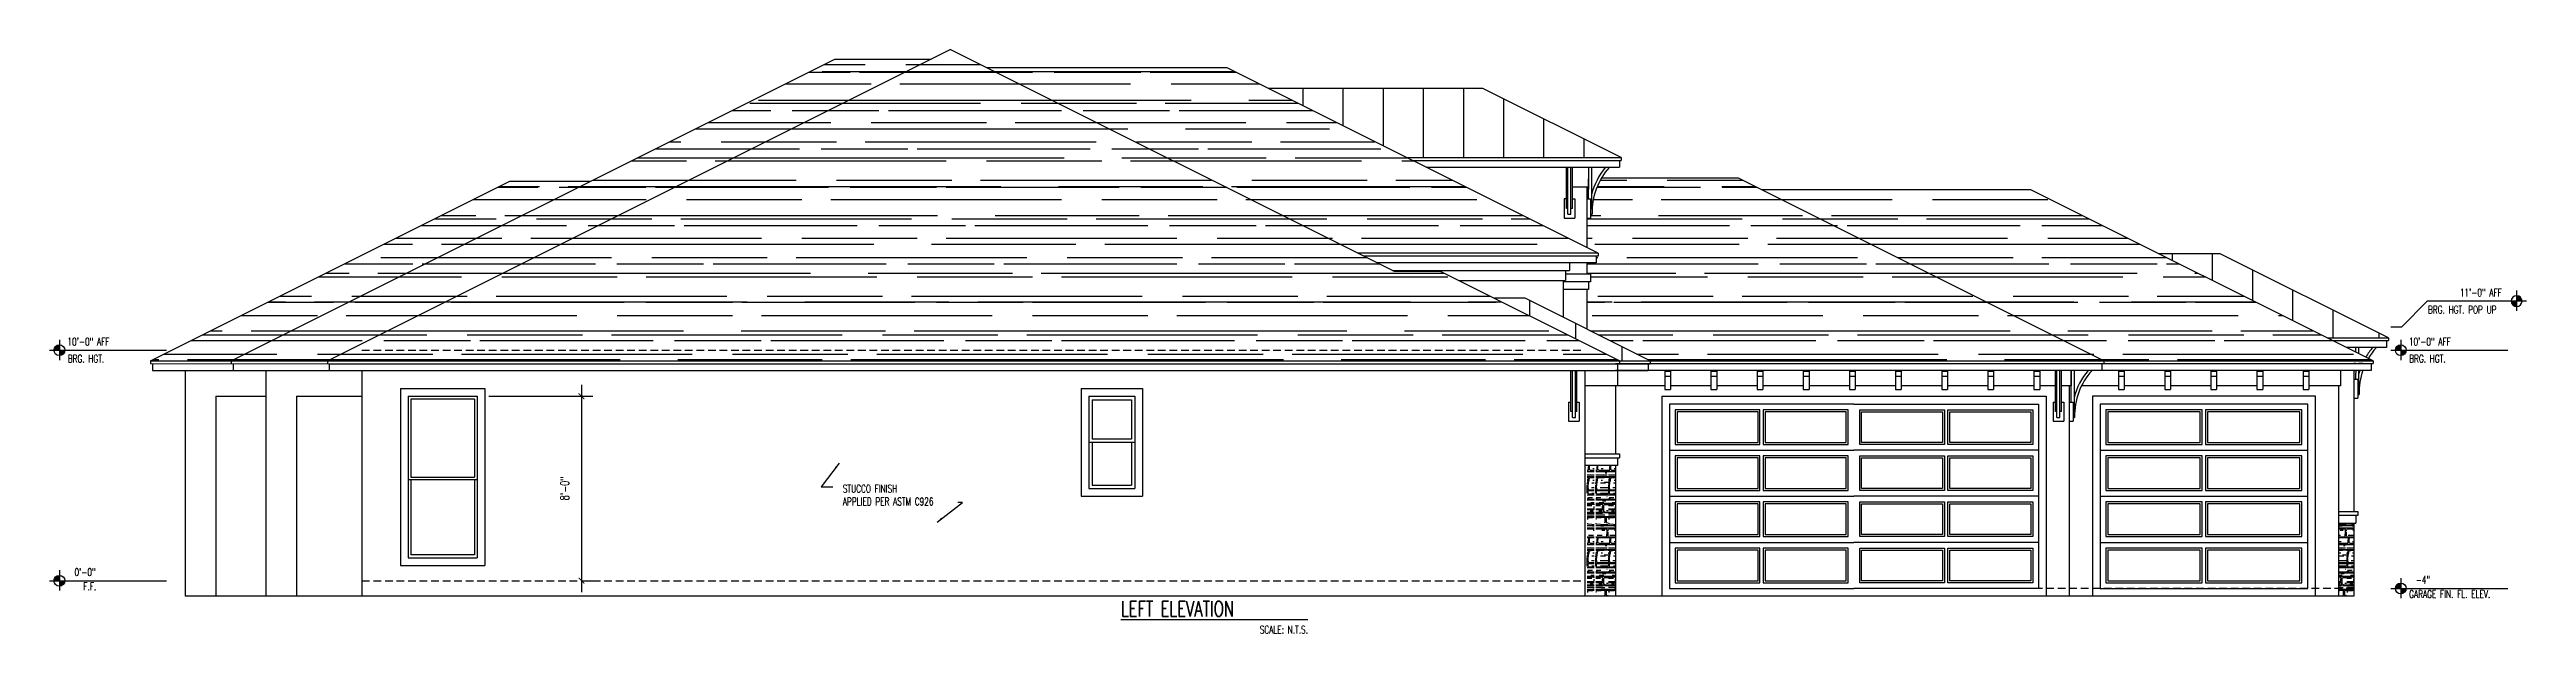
# Model space of a CAD drawing. Header units: inches. Extents: x -25328 to 8149, y -5530 to 4336.
# Drawn here: x -6075 to -4786, y 892 to 1196 of the extents above; entities that cross this region are included whole.
import ezdxf

# ---------------------------------------------------------------- set-up
doc = ezdxf.new("R2010")
doc.units = ezdxf.units.IN
doc.header["$LTSCALE"] = 16
doc.header["$MEASUREMENT"] = 0
doc.linetypes.add('ALPINE_SOLID', pattern=[0])
doc.linetypes.add('HIDDEN', pattern=[0.375, 0.25, -0.125])
doc.layers.get('0').update_dxf_attribs({"linetype": 'CONTINUOUS'})
doc.layers.get('DEFPOINTS').update_dxf_attribs({"linetype": 'CONTINUOUS'})
for name, color, linetype in [('CONC.', 3, 'CONTINUOUS'), ('DIM', 5, 'CONTINUOUS'), ('DIMS', 5, 'CONTINUOUS'), ('HATCH', 8, 'CONTINUOUS'), ('Layer_Notes', 7, 'ALPINE_SOLID'), ('ROOF', 1, 'CONTINUOUS'), ('TEXT', 11, 'CONTINUOUS'), ('WALLS EXT', 6, 'CONTINUOUS'), ('WALLS INT', 6, 'CONTINUOUS'), ('WINDOWS', 1, 'CONTINUOUS')]:
    doc.layers.add(name, color=color, linetype=linetype)
doc.styles.add('PAYTAS RM', font='romans.shx', dxfattribs={"width": 0.7, "height": 4.5})
doc.styles.add('PAYTS NOTES', font='romans.shx', dxfattribs={"width": 0.7, "height": 4.5})
doc.dimstyles.new('DIM- PAYTAS', dxfattribs={"dimscale": 48, "dimtxt": 0.1, "dimasz": 0.0625, "dimexe": 0.125, "dimexo": 0.125, "dimgap": 0.125, "dimtad": 1, "dimdec": 1, "dimzin": 3, "dimdsep": 46, "dimlunit": 4, "dimtxsty": 'PAYTAS RM', "dimblk": 'ARCHTICK', "dimcen": 0.09, "dimdle": 0.125, "dimclrd": 5, "dimclre": 5, "dimclrt": 11, "dimadec": 0, "dimazin": 0, "dimtfac": 1, "dimtdec": 1, "dimtofl": 0, "dimtmove": 2, "dimatfit": 3, "dimfxl": 0, "dimfrac": 2, "dimtolj": 1, "dimtzin": 3, "dimarcsym": 0})

msp = doc.modelspace()

# ---------------------------------------------------------------- texts
at = {"layer": 'TEXT', "style": 'PAYTS NOTES', "width": 0.7}
for s, p in [('11\'-0" AFF', (-4821.12908665, 1067.90447608)), ('BRG. HGT. POP UP', (-4837.69545433, 1059.01844768)), ('10\'-0" AFF', (-6065.43874842, 1042.33914351)), ('10\'-0" AFF', (-4847.65705383, 1042.33914351)), ('BRG. HGT.', (-6065.27238074, 1033.45311511)), ('BRG. HGT.', (-4847.49068615, 1033.45311511)), ('STUCCO FINISH', (-5662.16826757, 965.80283431)), ('APPLIED PER ASTM C926', (-5662.16826757, 959.13616764)), ('0\'-0"', (-6061.80607709, 922.3664381)), ('F.F.', (-6057.15203257, 914.93025005)), ('GARAGE FIN. FL. ELEV.', (-4847.49068615, 910.93025005)), ('-4"', (-4844.0243825, 918.3664381)), ('SCALE: N.T.S.', (-5445.30108411, 892.42988405))]:
    msp.add_text(s, height=4, dxfattribs=at).set_placement(p)
at = {"layer": 'TEXT', "color": 3, "style": 'PAYTS NOTES', "width": 0.7}
msp.add_text('%%ULEFT ELEVATION          ', height=8, dxfattribs=at).set_placement((-5517.4911936, 901.3231519))

# ---------------------------------------------------------------- blocks, each defined once
blk = doc.blocks.new('_ArchTick')
at = {"color": 0, "linetype": 'ByBlock', "const_width": 0.15}
blk.add_lwpolyline([(-0.5, -0.5), (0.5, 0.5)], dxfattribs=at)
blk = doc.blocks.new('ELEVBUB')
for p, q in [((-0.142, 0), (0.078, 0)), ((0, 0.151), (0, -0.142))]:
    blk.add_line(p, q)
at = {"const_width": 0.0781}
for points in [[(0, 0.039, 0.414214), (-0.039, 0, 1)], [(0, -0.039, 0.414213), (0.039, 0, 1)]]:
    blk.add_lwpolyline(points, format="xyb", dxfattribs=at)
blk.add_circle((0, 0), 0.0781)
blk = doc.blocks.new('*D1415')
at = {"layer": 'DEFPOINTS', "color": 0, "transparency": 16777216}
for p in [(-5852.3, 1015.9), (-5801, 919.9), (-5798.1, 919.9)]:
    blk.add_point(p, dxfattribs=at)
at = {"layer": 'DIM', "color": 5, "lineweight": -2, "transparency": 16777216}
for p, q in [((-5798.1, 1021.9), (-5798.1, 913.9)), ((-5846.3, 1015.9), (-5792.1, 1015.9)), ((-5795, 919.9), (-5792.1, 919.9))]:
    blk.add_line(p, q, dxfattribs=at)
at = {"layer": 'DIM', "color": 5, "lineweight": -2, "transparency": 16777216, "xscale": 3, "yscale": 3, "zscale": 3}
for p, rotation in [((-5798.1, 1015.9), 90), ((-5798.1, 919.9), 270)]:
    blk.add_blockref('_ArchTick', p, dxfattribs=dict(at, rotation=rotation))
at = {"layer": 'DIM', "color": 11, "transparency": 16777216, "insert": (-5806.8, 967.9), "char_height": 4.5, "attachment_point": 5, "rotation": 90, "style": 'PAYTAS RM', "bg_fill": 3, "box_fill_scale": 1.25, "bg_fill_color": 256, "bg_fill_true_color": 13158600, "bg_fill_transparency": 0}
blk.add_mtext('\\A1;8\'-0"', dxfattribs=at)

# ---------------------------------------------------------------- hatches: boundary and pattern name
at = {"layer": 'HATCH'}
h = msp.add_hatch(dxfattribs=at)
h.set_pattern_fill('AR-RROOF', color=8, scale=15, style=0)
h.paths.add_polyline_path([(-5044.26653189, 1123.40700971), (-5184.26653189, 1123.40700971), (-5006.26653189, 1034.40700971), (-4866.26653189, 1034.40700971)])
h.paths.add_polyline_path([(-5196.26653189, 1129.40700971), (-5267.64250451, 1129.40700971, 0.1407872555), (-5272.47750205, 1110.62914566), (-5273.26653189, 1110.62914566), (-5273.26653189, 1108.62914566), (-5275.26653189, 1108.62914566), (-5275.26653189, 1093.37914566), (-5269.26653189, 1090.37914566), (-5269.26653189, 1088.87914566), (-5270.26653189, 1088.87914566), (-5270.26653189, 1085.37914566), (-5275.26653189, 1085.37914566), (-5275.26653189, 1079.5162353), (-5273.26653189, 1079.5162353), (-5273.26653189, 1075.5162353), (-5274.26653189, 1075.5162353), (-5274.26653189, 1071.5162353), (-5275.26653189, 1071.5162353), (-5275.26653189, 1050.90700971), (-5242.26653189, 1034.40700971), (-5006.26653189, 1034.40700971)])
h.paths.add_polyline_path([(-5462.26653189, 1186.87914566), (-5587.2108038, 1186.87914566), (-5394.2108038, 1090.37914566), (-5269.26653189, 1090.37914566)])
h.paths.add_polyline_path([(-5351.26653189, 1080.90700971), (-5375.26653189, 1080.90700971), (-5376.2108038, 1081.37914566), (-5606.26653189, 1196.40700971), (-5930.26653189, 1034.40700971), (-5281.01653189, 1034.40700971), (-5281.01653189, 1045.78200971)])
h.paths.add_polyline_path([(-5281.01653189, 1045.78200971), (-5281.01653189, 1034.40700971), (-5258.26653189, 1034.40700971)])
h.paths.add_polyline_path([(-5616.26653189, 1191.40700971), (-5666.26653189, 1191.40700971), (-5980.26653189, 1034.40700971), (-5930.26653189, 1034.40700971)])
h.paths.add_polyline_path([(-5793.26653189, 1127.90700971), (-5835.26653189, 1127.90700971), (-6022.26653189, 1034.40700971), (-5980.26653189, 1034.40700971)])
h = msp.add_hatch(dxfattribs=at)
h.set_pattern_fill('CS_CTLSTN_HR', color=256, style=0, pattern_type=2)
h.set_pattern_definition([(90, (-2567.01, 3247.94), (-44, 3e-15), [1.98, -42.02]), (7e-15, (-2549.41, 3244.86), (0, 44), [2.42, -41.58]), (90, (-2578.67, 3255.64), (-44, 3e-15), [0.66, -43.34]), (90, (-2554.25, 3218.24), (-44, 3e-15), [1.1, -42.9]), (7e-15, (-2564.37, 3237.82), (0, 44), [2.86, -41.14]), (7e-15, (-2551.61, 3251.24), (0, 44), [1.32, -42.68]), (7e-15, (-2588.13, 3218.9), (0, 44), [3.08, -40.92]), (7e-15, (-2572.95, 3250.36), (0, 44), [1.98, -42.02]), (90, (-2570.97, 3224.84), (-44, 3e-15), [1.76, -42.24]), (98.1301, (-2551.6104, 3224.6215), (-44, 264), [1.5556, -309.5714]), (90, (-2576.69, 3244.2), (-44, 3e-15), [0.88, -43.12]), (7e-15, (-2579.55, 3221.32), (0, 44), [2.64, -41.36]), (71.56505, (-2568.55, 3238.921), (1e-11, 44), [0.6957, -138.44454]), (90, (-2551.17, 3243.98), (-44, 3e-15), [0.88, -43.12]), (95.7106, (-2576.2504, 3250.3615), (-44, 396), [2.211, -439.98353]), (7e-15, (-2581.97, 3234.74), (0, 44), [3.96, -40.04]), (104.03624, (-2574.93, 3236.941), (-44, 132), [0.9071, -180.50955]), (90, (-2586.81, 3243.98), (-44, 3e-15), [0.44, -43.56]), (7e-15, (-2551.17, 3235.62), (0, 44), [3.96, -40.04]), (135, (-2587.25, 3244.64), (-44, 4e-15), [0.3111, -61.9143]), (45, (-2588.13, 3240.68), (4e-15, 44), [0.3111, -61.9143]), (90, (-2584.61, 3225.5), (-44, 3e-15), [0.66, -43.34]), (7e-15, (-2557.33, 3232.32), (0, 44), [1.98, -42.02]), (7e-15, (-2548.75, 3218.9), (0, 44), [4.62, -39.38]), (3.01279, (-2564.5904, 3220.6615), (792, 44), [4.1858, -832.9713]), (90, (-2563.05, 3243.54), (-44, 3e-15), [1.1, -42.9]), (7e-15, (-2587.25, 3255.2), (0, 44), [5.72, -38.28]), (90, (-2574.71, 3231), (-44, 3e-15), [1.32, -42.68]), (7e-15, (-2562.39, 3247.28), (0, 44), [1.54, -42.46]), (7e-15, (-2570.97, 3217.36), (0, 44), [2.42, -41.58]), (5.19443, (-2583.7304, 3247.5015), (440, 44), [2.43, -483.5659]), (135, (-2570.09, 3224.4), (-44, 4e-15), [0.62225, -61.60315]), (7e-15, (-2574.49, 3233.42), (0, 44), [1.98, -42.02]), (90, (-2576.47, 3253), (-44, 3e-15), [0.88, -43.12]), (90, (-2566.57, 3253.66), (-44, 3e-15), [0.88, -43.12]), (7e-15, (-2544.35, 3235.18), (0, 44), [0.22, -43.78]), (7e-15, (-2546.77, 3251.24), (0, 44), [2.42, -41.58]), (7e-15, (-2588.13, 3254.76), (0, 44), [2.86, -41.14]), (7e-15, (-2548.75, 3238.48), (0, 44), [0.22, -43.78]), (7e-15, (-2579.55, 3238.92), (0, 44), [3.52, -40.48]), (90, (-2579.99, 3222.86), (-44, 3e-15), [1.1, -42.9]), (90, (-2576.03, 3253.66), (-44, 3e-15), [0.88, -43.12]), (90, (-2546.77, 3234.96), (-44, 3e-15), [0.66, -43.34]), (7e-15, (-2588.13, 3241.34), (0, 44), [1.54, -42.46]), (7e-15, (-2581.75, 3251.9), (0, 44), [2.86, -41.14]), (135, (-2579.99, 3223.96), (-44, 4e-15), [0.3111, -61.9143]), (7e-15, (-2568.11, 3247.28), (0, 44), [2.86, -41.14]), (80.53768, (-2550.7304, 3237.6015), (-3e-11, 44), [1.3382, -266.30335]), (90, (-2547.21, 3234.96), (-44, 3e-15), [0.66, -43.34]), (2.2026, (-2587.9104, 3234.0815), (1100, 44), [5.7242, -1139.12164]), (90, (-2550.73, 3241.34), (-44, 3e-15), [0.88, -43.12]), (90, (-2586.81, 3244.42), (-44, 3e-15), [1.32, -42.68]), (7e-15, (-2577.79, 3249.92), (0, 44), [8.14, -35.86]), (7e-15, (-2551.17, 3220.66), (0, 44), [4.4, -39.6]), (78.69007, (-2585.2704, 3225.5015), (-2e-11, 44), [1.1218, -223.23506]), (7e-15, (-2577.13, 3229.46), (0, 44), [2.2, -41.8]), (78.69007, (-2546.1104, 3216.2615), (-2e-11, 44), [1.1218, -223.23506]), (7e-15, (-2588.13, 3222.2), (0, 44), [0.88, -43.12]), (7e-15, (-2577.79, 3240.9), (0, 44), [3.3, -40.7]), (7e-15, (-2565.25, 3235.62), (0, 44), [3.3, -40.7]), (7e-15, (-2553.59, 3216.48), (0, 44), [3.08, -40.92]), (90, (-2565.25, 3218.46), (-44, 3e-15), [1.32, -42.68]), (7e-15, (-2569.87, 3246.4), (0, 44), [5.28, -38.72]), (7e-15, (-2552.93, 3256.52), (0, 44), [1.54, -42.46]), (7e-15, (-2565.91, 3243.54), (0, 44), [0.22, -43.78]), (7e-15, (-2561.95, 3235.62), (0, 44), [7.04, -36.96]), (7e-15, (-2578.67, 3255.2), (0, 44), [0.44, -43.56]), (7e-15, (-2569.21, 3254.98), (0, 44), [7.04, -36.96]), (7e-15, (-2548.31, 3257.62), (0, 44), [1.32, -42.68]), (45, (-2584.61, 3229.24), (4e-15, 44), [0.3111, -61.9143]), (90, (-2578.23, 3260.04), (-44, 3e-15), [0.22, -43.78]), (63.43495, (-2567.23, 3250.361), (2e-11, 44), [0.4919, -97.89507]), (7e-15, (-2550.51, 3216.48), (0, 44), [2.86, -41.14]), (7e-15, (-2549.63, 3253.22), (0, 44), [2.2, -41.8]), (7e-15, (-2563.05, 3244.64), (0, 44), [1.76, -42.24]), (171.8699, (-2544.1304, 3236.2815), (-44, -1e-10), [1.5556, -309.5714]), (7e-15, (-2551.83, 3231.22), (0, 44), [4.62, -39.38]), (7e-15, (-2568.11, 3218.02), (0, 44), [2.64, -41.36]), (71.56505, (-2573.39, 3254.981), (1e-11, 44), [0.6957, -138.44454]), (90, (-2558.65, 3232.54), (-44, 3e-15), [0.44, -43.56]), (7e-15, (-2588.13, 3216.26), (0, 44), [0.66, -43.34]), (7e-15, (-2583.73, 3232.1), (0, 44), [4.4, -39.6]), (7e-15, (-2554.25, 3260.04), (0, 44), [5.94, -38.06]), (90, (-2545.89, 3221.54), (-44, 3e-15), [1.54, -42.46]), (90, (-2564.81, 3218.9), (-44, 3e-15), [1.54, -42.46]), (7e-15, (-2576.25, 3245.08), (0, 44), [2.64, -41.36]), (7e-15, (-2566.35, 3251.24), (0, 44), [2.2, -41.8]), (90, (-2565.25, 3236.06), (-44, 3e-15), [0.88, -43.12]), (7e-15, (-2557.55, 3221.32), (0, 44), [2.86, -41.14]), (75.96376, (-2549.63, 3251.681), (-2e-11, 44), [0.9071, -180.50955]), (7e-15, (-2578.45, 3258.06), (0, 44), [2.2, -41.8]), (7e-15, (-2587.47, 3220.66), (0, 44), [3.96, -40.04]), (7e-15, (-2559.53, 3216.48), (0, 44), [4.18, -39.82]), (90, (-2585.49, 3239.14), (-44, 3e-15), [1.54, -42.46]), (7e-15, (-2558.43, 3260.04), (0, 44), [4.18, -39.82]), (7e-15, (-2555.35, 3237.16), (0, 44), [1.32, -42.68]), (5.7106, (-2562.1704, 3224.4015), (396, 44), [2.211, -439.98353]), (7e-15, (-2576.91, 3221.32), (0, 44), [2.42, -41.58]), (174.80557, (-2544.3504, 3235.8415), (-44, 2e-10), [2.43, -483.5659]), (18.43495, (-2547.87, 3232.981), (88, 44), [0.6957, -138.44454]), (90, (-2556.23, 3254.98), (-44, 3e-15), [1.1, -42.9]), (90, (-2587.47, 3245.52), (-44, 3e-15), [0.88, -43.12]), (7e-15, (-2588.13, 3242.22), (0, 44), [1.76, -42.24]), (7e-15, (-2574.93, 3246.4), (0, 44), [0.22, -43.78]), (26.56505, (-2547.43, 3253.221), (44, 44), [0.4919, -97.89507]), (7e-15, (-2588.13, 3260.26), (0, 44), [0.66, -43.34]), (7e-15, (-2586.37, 3243.54), (0, 44), [4.4, -39.6]), (7e-15, (-2570.09, 3224.4), (0, 44), [2.42, -41.58]), (7e-15, (-2557.33, 3242.88), (0, 44), [0.66, -43.34]), (97.12502, (-2567.0104, 3251.6815), (-44, 308), [1.7737, -352.96564]), (101.30993, (-2554.6904, 3219.5615), (-44, 176), [1.1218, -223.23506]), (90, (-2562.83, 3238.26), (-44, 3e-15), [0.66, -43.34]), (7e-15, (-2585.93, 3234.74), (0, 44), [3.96, -40.04]), (7e-15, (-2577.35, 3218.02), (0, 44), [1.98, -42.02]), (7e-15, (-2583.51, 3226.38), (0, 44), [0.66, -43.34]), (7e-15, (-2588.13, 3245.3), (0, 44), [0.44, -43.56]), (7e-15, (-2547.65, 3237.82), (0, 44), [3.52, -40.48]), (99.46232, (-2546.9904, 3233.6415), (-44, 220), [1.3382, -266.30335]), (7e-15, (-2588.13, 3243.54), (0, 44), [0.88, -43.12]), (90, (-2551.17, 3230.12), (-44, 3e-15), [0.44, -43.56]), (7e-15, (-2563.27, 3238.26), (0, 44), [0.44, -43.56]), (90, (-2583.07, 3219.78), (-44, 3e-15), [0.88, -43.12]), (7e-15, (-2552.71, 3251.24), (0, 44), [1.1, -42.9]), (7e-15, (-2557.55, 3254.98), (0, 44), [1.32, -42.68]), (7e-15, (-2571.85, 3241.34), (0, 44), [6.16, -37.84]), (7e-15, (-2574.49, 3223.52), (0, 44), [3.52, -40.48]), (174.80557, (-2576.9104, 3220.6615), (-44, 2e-10), [2.43, -483.5659]), (7e-15, (-2573.83, 3257.62), (0, 44), [0.66, -43.34]), (7e-15, (-2572.51, 3233.42), (0, 44), [1.76, -42.24]), (7e-15, (-2557.11, 3237.82), (0, 44), [3.74, -40.26]), (7e-15, (-2566.57, 3254.54), (0, 44), [3.74, -40.26]), (7e-15, (-2570.09, 3221.32), (0, 44), [4.84, -39.16]), (90, (-2568.99, 3239.8), (-44, 3e-15), [1.1, -42.9]), (7e-15, (-2558.65, 3231.22), (0, 44), [3.08, -40.92]), (90, (-2550.73, 3236.5), (-44, 3e-15), [1.1, -42.9]), (90, (-2585.49, 3238.04), (-44, 3e-15), [1.1, -42.9]), (7e-15, (-2550.95, 3228.8), (0, 44), [4.18, -39.82]), (7e-15, (-2551.61, 3252.34), (0, 44), [1.1, -42.9]), (177.39744, (-2576.6904, 3247.9415), (-44, -4e-10), [4.845, -964.1545]), (7e-15, (-2579.99, 3254.76), (0, 44), [2.86, -41.14]), (90, (-2579.55, 3223.52), (-44, 3e-15), [1.32, -42.68]), (78.69007, (-2554.9104, 3217.3615), (-2e-11, 44), [1.1218, -223.23506]), (90, (-2570.75, 3228.36), (-44, 3e-15), [1.32, -42.68]), (7e-15, (-2560.19, 3238.26), (0, 44), [4.62, -39.38]), (7e-15, (-2588.13, 3234.52), (0, 44), [1.54, -42.46]), (7e-15, (-2567.23, 3245.08), (0, 44), [2.86, -41.14]), (6.34019, (-2550.0704, 3236.2815), (352, 44), [1.9922, -396.44475]), (90, (-2578.67, 3256.3), (-44, 3e-15), [0.66, -43.34]), (7e-15, (-2563.71, 3247.94), (0, 44), [5.5, -38.5]), (7e-15, (-2564.59, 3258.28), (0, 44), [1.1, -42.9]), (98.1301, (-2546.3304, 3255.2015), (-44, 264), [1.5556, -309.5714]), (90, (-2551.83, 3225.94), (-44, 3e-15), [0.44, -43.56]), (7e-15, (-2572.29, 3236.72), (0, 44), [2.86, -41.14]), (7e-15, (-2566.35, 3247.94), (0, 44), [2.64, -41.36]), (7e-15, (-2546.11, 3240.68), (0, 44), [1.98, -42.02]), (97.12502, (-2562.3904, 3239.3615), (-44, 308), [1.7737, -352.96564]), (90, (-2578.45, 3258.06), (-44, 3e-15), [1.54, -42.46]), (7e-15, (-2545.01, 3255.2), (0, 44), [0.88, -43.12]), (7e-15, (-2569.21, 3218.68), (0, 44), [0.88, -43.12]), (2.385944, (-2583.5104, 3252.7815), (1012, 44), [5.2846, -1051.63167]), (7e-15, (-2573.61, 3245.08), (0, 44), [6.38, -37.62]), (7e-15, (-2554.03, 3247.5), (0, 44), [3.52, -40.48]), (7e-15, (-2546.99, 3217.58), (0, 44), [0.66, -43.34]), (7e-15, (-2559.75, 3251.68), (0, 44), [3.74, -40.26]), (75.96376, (-2566.57, 3250.361), (-2e-11, 44), [0.9071, -180.50955]), (3.01279, (-2574.0504, 3238.0415), (792, 44), [4.1858, -832.9713]), (7e-15, (-2554.91, 3243.32), (0, 44), [1.32, -42.68]), (4.76364, (-2578.0104, 3231.0015), (484, 44), [2.6492, -527.18096]), (116.56505, (-2574.49, 3233.421), (-44, 44), [0.4919, -97.89507]), (7e-15, (-2578.01, 3239.8), (0, 44), [0.22, -43.78]), (7e-15, (-2579.55, 3227.26), (0, 44), [1.54, -42.46]), (7e-15, (-2567.67, 3224.4), (0, 44), [5.5, -38.5]), (7e-15, (-2588.13, 3228.8), (0, 44), [2.86, -41.14]), (7e-15, (-2580.87, 3220.88), (0, 44), [1.54, -42.46]), (90, (-2558.65, 3246.84), (-44, 3e-15), [0.44, -43.56]), (63.43495, (-2587.25, 3243.541), (2e-11, 44), [0.4919, -97.89507]), (7e-15, (-2546.33, 3255.2), (0, 44), [1.32, -42.68]), (90, (-2565.25, 3236.94), (-44, 3e-15), [0.66, -43.34]), (4.08562, (-2568.5504, 3217.3615), (572, 44), [3.0878, -614.48163]), (90, (-2546.33, 3216.48), (-44, 3e-15), [0.44, -43.56]), (7e-15, (-2576.25, 3244.64), (0, 44), [0.66, -43.34]), (71.56505, (-2584.61, 3228.141), (1e-11, 44), [0.6957, -138.44454]), (90, (-2585.93, 3234.74), (-44, 3e-15), [0.66, -43.34]), (116.56505, (-2576.25, 3245.081), (-44, 44), [0.4919, -97.89507]), (7e-15, (-2564.37, 3245.08), (0, 44), [1.76, -42.24]), (75.96376, (-2558.21, 3246.621), (-2e-11, 44), [0.9071, -180.50955]), (90, (-2564.81, 3259.16), (-44, 3e-15), [0.88, -43.12]), (90, (-2570.31, 3222.64), (-44, 3e-15), [1.32, -42.68]), (90, (-2546.33, 3221.76), (-44, 3e-15), [0.88, -43.12]), (7e-15, (-2588.13, 3217.58), (0, 44), [1.54, -42.46]), (4.3987, (-2570.3104, 3223.9615), (528, 44), [2.8684, -570.8214]), (172.87498, (-2546.5504, 3259.8215), (-44, 7e-11), [1.7737, -352.96564]), (7e-15, (-2568.33, 3230.56), (0, 44), [1.98, -42.02]), (7e-15, (-2559.53, 3224.62), (0, 44), [2.86, -41.14]), (90, (-2573.17, 3256.3), (-44, 3e-15), [0.44, -43.56]), (7e-15, (-2560.85, 3247.28), (0, 44), [2.2, -41.8]), (175.23636, (-2556.2304, 3257.6215), (-44, 2e-10), [2.6492, -527.18096]), (75.96376, (-2565.03, 3218.021), (-2e-11, 44), [0.9071, -180.50955]), (7e-15, (-2546.55, 3234.52), (0, 44), [1.32, -42.68]), (177.27369, (-2552.7104, 3232.9815), (-44, 7e-11), [4.6252, -920.42183]), (90, (-2586.81, 3245.74), (-44, 3e-15), [1.1, -42.9]), (90, (-2575.81, 3251.02), (-44, 3e-15), [1.1, -42.9]), (173.65981, (-2560.1904, 3238.2615), (-44, 7e-11), [1.9922, -396.44475]), (7e-15, (-2588.13, 3230.56), (0, 44), [1.98, -42.02]), (4.3987, (-2583.2904, 3217.3615), (528, 44), [2.8684, -570.8214]), (7e-15, (-2556.01, 3241.12), (0, 44), [2.86, -41.14]), (7e-15, (-2579.77, 3252.56), (0, 44), [3.3, -40.7]), (71.56505, (-2586.81, 3246.841), (1e-11, 44), [0.6957, -138.44454]), (7e-15, (-2582.63, 3217.8), (0, 44), [3.52, -40.48]), (176.185925, (-2583.9504, 3217.8015), (-44, -2e-10), [3.3073, -658.15774]), (7e-15, (-2580.21, 3254.1), (0, 44), [2.42, -41.58]), (5.19443, (-2546.5504, 3247.5015), (440, 44), [2.43, -483.5659]), (3.814075, (-2574.4904, 3240.6815), (616, 44), [3.3073, -658.15774]), (7e-15, (-2563.49, 3258.28), (0, 44), [3.3, -40.7]), (90, (-2574.71, 3232.32), (-44, 3e-15), [0.66, -43.34]), (7e-15, (-2545.67, 3224.18), (0, 44), [1.54, -42.46]), (135, (-2555.79, 3254.32), (-44, 4e-15), [0.3111, -61.9143]), (7e-15, (-2586.15, 3220), (0, 44), [0.88, -43.12]), (7e-15, (-2574.05, 3216.92), (0, 44), [0.22, -43.78]), (90, (-2546.99, 3257.18), (-44, 3e-15), [0.44, -43.56]), (7e-15, (-2564.81, 3250.36), (0, 44), [6.82, -37.18]), (7e-15, (-2586.59, 3247.5), (0, 44), [2.86, -41.14]), (7e-15, (-2560.19, 3254.98), (0, 44), [2.64, -41.36]), (7e-15, (-2564.81, 3240.9), (0, 44), [1.76, -42.24]), (99.46232, (-2570.0904, 3221.3215), (-44, 220), [1.3382, -266.30335]), (90, (-2579.99, 3221.32), (-44, 3e-15), [1.54, -42.46]), (7e-15, (-2564.81, 3260.04), (0, 44), [2.86, -41.14]), (7e-15, (-2554.25, 3253.22), (0, 44), [2.2, -41.8]), (84.2894, (-2565.4704, 3233.4215), (3e-13, 44), [2.211, -439.98353]), (7e-15, (-2554.91, 3244.64), (0, 44), [3.08, -40.92]), (90, (-2585.93, 3235.4), (-44, 3e-15), [0.88, -43.12]), (7e-15, (-2549.85, 3249.92), (0, 44), [5.06, -38.94]), (7e-15, (-2550.51, 3247.5), (0, 44), [3.96, -40.04]), (3.57633, (-2558.4304, 3244.4215), (660, 44), [3.5269, -701.84676]), (7e-15, (-2583.95, 3257.62), (0, 44), [3.3, -40.7]), (176.82017, (-2583.5104, 3252.7815), (-44, 1e-10), [3.9661, -789.2552]), (7e-15, (-2559.09, 3249.92), (0, 44), [2.2, -41.8]), (7e-15, (-2584.39, 3221.32), (0, 44), [4.4, -39.6]), (7e-15, (-2578.67, 3223.52), (0, 44), [1.1, -42.9]), (7e-15, (-2549.41, 3216.92), (0, 44), [1.54, -42.46]), (7e-15, (-2566.35, 3251.68), (0, 44), [2.86, -41.14]), (90, (-2584.61, 3224.84), (-44, 3e-15), [0.66, -43.34]), (7e-15, (-2546.77, 3228.8), (0, 44), [2.64, -41.36]), (80.53768, (-2556.0104, 3253.0015), (-3e-11, 44), [1.3382, -266.30335]), (7e-15, (-2557.33, 3240.46), (0, 44), [1.76, -42.24]), (5.7106, (-2583.0704, 3220.6615), (396, 44), [2.211, -439.98353]), (7e-15, (-2575.37, 3218.02), (0, 44), [7.26, -36.74]), (82.87498, (-2579.1104, 3256.3015), (-6e-12, 44), [1.7737, -352.96564]), (6.34019, (-2555.3504, 3252.7815), (352, 44), [1.9922, -396.44475]), (45, (-2546.55, 3233.64), (4e-15, 44), [0.62225, -61.60315]), (7e-15, (-2569.21, 3250.36), (0, 44), [1.98, -42.02]), (7.12502, (-2579.1104, 3217.8015), (308, 44), [1.7737, -352.96564]), (7e-15, (-2554.91, 3258.06), (0, 44), [6.82, -37.18]), (7e-15, (-2584.61, 3224.18), (0, 44), [4.4, -39.6]), (2.385944, (-2549.4104, 3241.1215), (1012, 44), [5.2846, -1051.63167]), (7e-15, (-2557.77, 3245.08), (0, 44), [2.64, -41.36]), (90, (-2547.21, 3231.22), (-44, 3e-15), [1.1, -42.9]), (7e-15, (-2571.63, 3242), (0, 44), [5.72, -38.28]), (90, (-2554.47, 3216.92), (-44, 3e-15), [0.44, -43.56]), (90, (-2579.55, 3221.32), (-44, 3e-15), [1.1, -42.9]), (2.385944, (-2565.4704, 3233.4215), (1012, 44), [5.2846, -1051.63167]), (90, (-2554.25, 3219.34), (-44, 3e-15), [1.1, -42.9]), (116.56505, (-2565.25, 3217.141), (-44, 44), [0.4919, -97.89507]), (7e-15, (-2560.19, 3233.64), (0, 44), [7.92, -36.08]), (90, (-2576.91, 3242.22), (-44, 3e-15), [1.1, -42.9]), (7e-15, (-2545.89, 3248.16), (0, 44), [1.76, -42.24]), (7e-15, (-2576.03, 3254.54), (0, 44), [1.32, -42.68]), (176.82017, (-2551.8304, 3226.3815), (-44, 1e-10), [3.9661, -789.2552]), (7e-15, (-2586.59, 3241.34), (0, 44), [5.06, -38.94]), (7e-15, (-2552.27, 3233.64), (0, 44), [5.28, -38.72]), (90, (-2570.75, 3221.32), (-44, 3e-15), [0.44, -43.56]), (175.23636, (-2569.2104, 3254.9815), (-44, 2e-10), [2.6492, -527.18096]), (7e-15, (-2584.61, 3240.24), (0, 44), [0.88, -43.12]), (7e-15, (-2553.81, 3230.56), (0, 44), [1.98, -42.02]), (7e-15, (-2585.27, 3229.24), (0, 44), [0.66, -43.34]), (135, (-2550.29, 3250.36), (-44, 4e-15), [0.62225, -61.60315]), (90, (-2565.03, 3217.14), (-44, 3e-15), [0.88, -43.12]), (78.69007, (-2550.5104, 3249.2615), (-2e-11, 44), [1.1218, -223.23506]), (90, (-2554.47, 3216.48), (-44, 3e-15), [0.44, -43.56]), (7e-15, (-2582.63, 3248.16), (0, 44), [1.1, -42.9]), (7e-15, (-2544.79, 3256.3), (0, 44), [0.66, -43.34]), (90, (-2574.93, 3235.62), (-44, 3e-15), [1.32, -42.68]), (101.30993, (-2570.7504, 3223.7415), (-44, 176), [1.1218, -223.23506]), (7e-15, (-2560.85, 3248.82), (0, 44), [6.6, -37.4]), (90, (-2570.75, 3221.76), (-44, 3e-15), [1.32, -42.68]), (90, (-2565.25, 3258.28), (-44, 3e-15), [0.66, -43.34]), (176.63354, (-2546.1104, 3250.3615), (-44, -3e-10), [3.7465, -745.5465]), (7e-15, (-2550.07, 3221.32), (0, 44), [3.74, -40.26]), (45, (-2570.97, 3223.52), (4e-15, 44), [0.3111, -61.9143]), (75.96376, (-2585.93, 3236.281), (-2e-11, 44), [0.9071, -180.50955]), (7e-15, (-2544.57, 3231), (0, 44), [0.44, -43.56]), (71.56505, (-2546.77, 3259.161), (1e-11, 44), [0.6957, -138.44454]), (7e-15, (-2570.75, 3244.64), (0, 44), [5.94, -38.06]), (56.30993, (-2559.09, 3245.081), (44, 88), [0.79323, -157.85103]), (7e-15, (-2558.21, 3217.58), (0, 44), [0.66, -43.34]), (176.185925, (-2583.2904, 3217.3615), (-44, -2e-10), [3.3073, -658.15774]), (90, (-2585.27, 3224.84), (-44, 3e-15), [0.66, -43.34]), (7e-15, (-2555.13, 3253.22), (0, 44), [0.88, -43.12]), (7e-15, (-2584.61, 3227.26), (0, 44), [0.66, -43.34]), (90, (-2576.47, 3241.34), (-44, 3e-15), [0.88, -43.12]), (7e-15, (-2553.15, 3217.14), (0, 44), [0.66, -43.34]), (7e-15, (-2576.25, 3258.06), (0, 44), [6.38, -37.62]), (90, (-2547.21, 3232.32), (-44, 3e-15), [0.88, -43.12]), (135, (-2554.03, 3218.02), (-44, 4e-15), [0.3111, -61.9143]), (7e-15, (-2573.17, 3244.64), (0, 44), [2.42, -41.58]), (7e-15, (-2552.05, 3247.94), (0, 44), [1.32, -42.68]), (7e-15, (-2555.13, 3234.3), (0, 44), [3.3, -40.7]), (71.56505, (-2566.13, 3233.421), (1e-11, 44), [0.6957, -138.44454]), (90, (-2546.99, 3253.44), (-44, 3e-15), [0.88, -43.12]), (7e-15, (-2558.87, 3227.04), (0, 44), [5.28, -38.72]), (7e-15, (-2588.13, 3234.08), (0, 44), [0.22, -43.78]), (7e-15, (-2563.49, 3218.46), (0, 44), [0.88, -43.12]), (7e-15, (-2551.39, 3223.08), (0, 44), [2.2, -41.8]), (7e-15, (-2555.57, 3257.62), (0, 44), [1.76, -42.24]), (7e-15, (-2588.13, 3224.18), (0, 44), [3.52, -40.48]), (75.96376, (-2570.75, 3229.681), (-2e-11, 44), [0.9071, -180.50955]), (11.30993, (-2571.8504, 3221.1015), (176, 44), [1.1218, -223.23506]), (108.43495, (-2555.13, 3251.461), (-44, 88), [0.6957, -138.44454]), (7e-15, (-2548.97, 3251.02), (0, 44), [0.22, -43.78]), (7e-15, (-2546.55, 3254.76), (0, 44), [2.42, -41.58]), (63.43495, (-2586.59, 3234.741), (2e-11, 44), [0.4919, -97.89507]), (7e-15, (-2583.73, 3236.94), (0, 44), [1.98, -42.02]), (63.43495, (-2575.37, 3234.741), (2e-11, 44), [0.9839, -97.4031]), (1.735705, (-2570.9704, 3232.9815), (1408, 44), [7.2633, -1445.4032]), (7e-15, (-2588.13, 3237.82), (0, 44), [0.44, -43.56]), (7e-15, (-2581.75, 3236.06), (0, 44), [1.1, -42.9]), (7e-15, (-2546.99, 3218.02), (0, 44), [2.86, -41.14]), (7e-15, (-2588.13, 3231), (0, 44), [5.06, -38.94]), (7e-15, (-2578.23, 3253), (0, 44), [1.76, -42.24]), (45, (-2583.51, 3230.34), (4e-15, 44), [0.3111, -61.9143]), (7e-15, (-2578.01, 3234.74), (0, 44), [2.64, -41.36]), (63.43495, (-2546.55, 3221.321), (2e-11, 44), [0.4919, -97.89507]), (7e-15, (-2550.95, 3259.16), (0, 44), [3.08, -40.92]), (7e-15, (-2588.13, 3253.44), (0, 44), [4.84, -39.16]), (7e-15, (-2564.59, 3227.04), (0, 44), [5.72, -38.28]), (7e-15, (-2549.19, 3245.96), (0, 44), [1.76, -42.24]), (2.862405, (-2578.0104, 3227.2615), (836, 44), [4.4055, -876.6938]), (7e-15, (-2581.97, 3242), (0, 44), [3.52, -40.48]), (7e-15, (-2559.97, 3230.56), (0, 44), [6.16, -37.84]), (7e-15, (-2567.89, 3238.26), (0, 44), [1.98, -42.02]), (90, (-2578.67, 3255.2), (-44, 3e-15), [0.44, -43.56]), (7e-15, (-2574.71, 3243.1), (0, 44), [3.3, -40.7]), (7e-15, (-2583.51, 3237.82), (0, 44), [4.62, -39.38]), (96.34019, (-2559.0904, 3231.2215), (-44, 352), [1.9922, -396.44475]), (7e-15, (-2565.25, 3247.28), (0, 44), [2.86, -41.14]), (97.12502, (-2557.9904, 3221.5415), (-44, 308), [1.7737, -352.96564]), (123.69007, (-2550.95, 3224.621), (-44, 44), [0.79323, -157.85103]), (90, (-2572.73, 3255.64), (-44, 3e-15), [1.1, -42.9]), (7e-15, (-2568.33, 3238.26), (0, 44), [0.44, -43.56]), (90, (-2567.01, 3250.8), (-44, 3e-15), [0.88, -43.12]), (7e-15, (-2579.33, 3230.56), (0, 44), [5.06, -38.94]), (7e-15, (-2554.69, 3221.32), (0, 44), [4.62, -39.38]), (7e-15, (-2552.05, 3253.22), (0, 44), [2.42, -41.58]), (7e-15, (-2551.17, 3230.56), (0, 44), [4.18, -39.82]), (153.43495, (-2545.45, 3221.321), (-44, -6e-11), [0.4919, -97.89507]), (7e-15, (-2544.79, 3249.92), (0, 44), [0.66, -43.34]), (9.46232, (-2558.6504, 3232.9815), (220, 44), [1.3382, -266.30335]), (135, (-2576.91, 3247.28), (-44, 4e-15), [0.3111, -61.9143]), (7e-15, (-2544.35, 3230.34), (0, 44), [0.22, -43.78]), (90, (-2546.77, 3231.22), (-44, 3e-15), [1.1, -42.9]), (90, (-2575.15, 3232.54), (-44, 3e-15), [0.88, -43.12]), (68.1986, (-2579.5504, 3255.2015), (44, 132), [1.1847, -235.76255]), (7e-15, (-2564.37, 3256.3), (0, 44), [7.26, -36.74]), (7e-15, (-2581.31, 3233.64), (0, 44), [5.5, -38.5]), (7e-15, (-2588.13, 3230.34), (0, 44), [1.32, -42.68]), (7e-15, (-2583.95, 3227.7), (0, 44), [3.52, -40.48]), (7e-15, (-2555.57, 3238.26), (0, 44), [2.42, -41.58]), (90, (-2556.23, 3256.08), (-44, 3e-15), [1.32, -42.68]), (7e-15, (-2579.33, 3223.08), (0, 44), [0.22, -43.78]), (90, (-2551.17, 3236.06), (-44, 3e-15), [0.88, -43.12]), (7e-15, (-2588.13, 3243.1), (0, 44), [0.66, -43.34]), (108.43495, (-2587.03, 3243.981), (-44, 88), [0.6957, -138.44454]), (90, (-2578.67, 3216.26), (-44, 3e-15), [1.1, -42.9]), (7e-15, (-2570.97, 3250.36), (0, 44), [1.76, -42.24]), (90, (-2565.25, 3216.26), (-44, 3e-15), [0.88, -43.12]), (90, (-2554.69, 3218.46), (-44, 3e-15), [1.1, -42.9]), (7e-15, (-2546.77, 3220.66), (0, 44), [2.64, -41.36]), (7e-15, (-2559.53, 3252.12), (0, 44), [2.42, -41.58]), (90, (-2554.91, 3216.7), (-44, 3e-15), [0.66, -43.34]), (7e-15, (-2548.97, 3240.02), (0, 44), [2.42, -41.58]), (7e-15, (-2575.59, 3250.36), (0, 44), [2.64, -41.36]), (123.69007, (-2564.59, 3216.481), (-44, 44), [0.79323, -157.851]), (90, (-2555.57, 3256.74), (-44, 3e-15), [0.88, -43.12]), (7e-15, (-2588.13, 3258.72), (0, 44), [2.2, -41.8]), (7e-15, (-2582.85, 3240.9), (0, 44), [1.76, -42.24]), (7e-15, (-2574.71, 3254.54), (0, 44), [2.64, -41.36]), (80.53768, (-2550.7304, 3247.9415), (-3e-11, 44), [1.3382, -266.30335]), (90, (-2558.65, 3231.22), (-44, 3e-15), [1.32, -42.68]), (63.43495, (-2571.41, 3227.701), (2e-11, 44), [0.4919, -97.89507]), (90, (-2570.53, 3224.84), (-44, 3e-15), [1.54, -42.46]), (84.2894, (-2578.8904, 3258.0615), (3e-13, 44), [2.211, -439.98353]), (7e-15, (-2551.39, 3219.56), (0, 44), [2.2, -41.8]), (7e-15, (-2574.71, 3232.98), (0, 44), [3.74, -40.26]), (7e-15, (-2576.91, 3257.62), (0, 44), [3.08, -40.92]), (98.1301, (-2575.8104, 3252.1215), (-44, 264), [1.5556, -309.5714]), (177.51045, (-2578.0104, 3231.0015), (-44, -3e-12), [5.0648, -1007.89127]), (7e-15, (-2582.85, 3246.62), (0, 44), [3.52, -40.48]), (7e-15, (-2569.65, 3226.6), (0, 44), [4.62, -39.38]), (168.69007, (-2555.1304, 3250.8015), (-44, -2e-11), [1.1218, -223.23506]), (7e-15, (-2566.79, 3239.36), (0, 44), [2.42, -41.58]), (90, (-2555.35, 3252.12), (-44, 3e-15), [0.66, -43.34]), (75.96376, (-2559.53, 3225.721), (-2e-11, 44), [0.9071, -180.50955]), (7e-15, (-2572.51, 3219.78), (0, 44), [4.62, -39.38]), (8.1301, (-2585.4904, 3238.0415), (264, 44), [1.5556, -309.5714]), (7e-15, (-2567.89, 3225.94), (0, 44), [5.94, -38.06]), (90, (-2565.69, 3236.72), (-44, 3e-15), [0.88, -43.12]), (7e-15, (-2566.35, 3230.56), (0, 44), [6.38, -37.62]), (7e-15, (-2562.83, 3254.54), (0, 44), [4.62, -39.38]), (173.65981, (-2567.2304, 3254.5415), (-44, 7e-11), [1.9922, -396.44475]), (90, (-2583.07, 3249.48), (-44, 3e-15), [0.44, -43.56]), (71.56505, (-2579.55, 3222.421), (1e-11, 44), [0.6957, -138.44454]), (7e-15, (-2572.51, 3257.62), (0, 44), [1.98, -42.02]), (7e-15, (-2579.77, 3243.32), (0, 44), [2.86, -41.14]), (7e-15, (-2588.13, 3253), (0, 44), [0.66, -43.34]), (71.56505, (-2578.67, 3256.961), (1e-11, 44), [0.6957, -138.44454]), (7e-15, (-2554.69, 3224.18), (0, 44), [8.58, -35.42]), (7e-15, (-2563.93, 3257.62), (0, 44), [3.3, -40.7]), (7e-15, (-2561.73, 3241.56), (0, 44), [6.6, -37.4]), (7e-15, (-2587.69, 3229.24), (0, 44), [2.42, -41.58]), (7e-15, (-2548.31, 3229.24), (0, 44), [4.18, -39.82]), (90, (-2583.07, 3248.16), (-44, 3e-15), [1.32, -42.68]), (7e-15, (-2550.95, 3224.62), (0, 44), [1.54, -42.46]), (7e-15, (-2569.21, 3227.04), (0, 44), [4.62, -39.38]), (99.46232, (-2563.2704, 3242.2215), (-44, 220), [1.3382, -266.30335]), (7e-15, (-2554.69, 3222.42), (0, 44), [7.04, -36.96]), (7e-15, (-2588.13, 3250.36), (0, 44), [7.04, -36.96]), (7e-15, (-2573.61, 3227.26), (0, 44), [2.2, -41.8]), (7e-15, (-2586.15, 3230.56), (0, 44), [1.98, -42.02]), (90, (-2558.21, 3223.3), (-44, 3e-15), [0.88, -43.12]), (7e-15, (-2575.81, 3256.74), (0, 44), [1.1, -42.9]), (116.56505, (-2566.35, 3251.681), (-44, 44), [0.9839, -97.4031]), (90, (-2567.23, 3253.44), (-44, 3e-15), [1.1, -42.9]), (63.43495, (-2550.73, 3240.241), (2e-11, 44), [0.4919, -97.89507]), (135, (-2586.37, 3243.54), (-44, 4e-15), [0.62225, -61.60315]), (7e-15, (-2562.61, 3229.46), (0, 44), [5.72, -38.28]), (90, (-2549.85, 3249.04), (-44, 3e-15), [0.88, -43.12]), (116.56505, (-2546.55, 3234.521), (-44, 44), [0.4919, -97.89507]), (101.30993, (-2585.0504, 3227.7015), (-44, 176), [1.1218, -223.23506]), (90, (-2586.15, 3239.8), (-44, 3e-15), [1.1, -42.9]), (99.46232, (-2566.3504, 3247.9415), (-44, 220), [1.3382, -266.30335]), (7e-15, (-2587.47, 3249.48), (0, 44), [1.76, -42.24]), (7e-15, (-2576.69, 3247.94), (0, 44), [9.68, -34.32]), (7e-15, (-2585.27, 3240.9), (0, 44), [2.42, -41.58]), (7e-15, (-2587.91, 3240.9), (0, 44), [1.76, -42.24]), (7e-15, (-2582.41, 3225.5), (0, 44), [1.98, -42.02]), (7e-15, (-2558.21, 3236.06), (0, 44), [5.28, -38.72]), (7e-15, (-2588.13, 3247.72), (0, 44), [0.66, -43.34]), (7e-15, (-2545.23, 3234.52), (0, 44), [0.22, -43.78]), (90, (-2578.23, 3216.26), (-44, 3e-15), [1.32, -42.68]), (7e-15, (-2579.33, 3249.48), (0, 44), [4.18, -39.82]), (175.6013, (-2558.4304, 3244.4215), (-44, 4e-12), [2.8684, -570.8214]), (101.30993, (-2568.7704, 3238.7015), (-44, 176), [1.1218, -223.23506]), (7e-15, (-2564.81, 3222.64), (0, 44), [3.52, -40.48]), (71.56505, (-2576.47, 3253.881), (1e-11, 44), [0.6957, -138.44454]), (108.43495, (-2575.59, 3250.361), (-44, 88), [0.6957, -138.44454]), (90, (-2563.05, 3240.24), (-44, 3e-15), [0.66, -43.34]), (63.43495, (-2578.45, 3259.601), (2e-11, 44), [0.4919, -97.89507]), (173.65981, (-2579.5504, 3238.0415), (-44, 7e-11), [1.9922, -396.44475]), (7e-15, (-2575.59, 3244.64), (0, 44), [2.42, -41.58]), (7e-15, (-2561.95, 3260.04), (0, 44), [3.52, -40.48]), (7e-15, (-2563.93, 3246.18), (0, 44), [4.18, -39.82]), (7e-15, (-2570.53, 3230.56), (0, 44), [2.2, -41.8]), (172.87498, (-2578.6704, 3217.3615), (-44, 7e-11), [1.7737, -352.96564]), (7e-15, (-2554.91, 3235.62), (0, 44), [3.74, -40.26]), (7e-15, (-2581.97, 3218.46), (0, 44), [7.04, -36.96]), (177.614056, (-2554.9104, 3258.0615), (-44, -3e-10), [5.2846, -1051.63167]), (7e-15, (-2552.71, 3232.98), (0, 44), [5.06, -38.94]), (90, (-2571.41, 3229.46), (-44, 3e-15), [1.1, -42.9]), (7e-15, (-2588.13, 3252.56), (0, 44), [8.36, -35.64]), (116.56505, (-2568.33, 3239.581), (-44, 44), [0.4919, -97.89507]), (7e-15, (-2559.09, 3234.96), (0, 44), [1.32, -42.68]), (7e-15, (-2548.09, 3258.06), (0, 44), [1.1, -42.9]), (7e-15, (-2555.13, 3225.72), (0, 44), [1.32, -42.68]), (90, (-2546.55, 3253), (-44, 3e-15), [0.88, -43.12]), (90, (-2556.01, 3251.68), (-44, 3e-15), [0.66, -43.34]), (7e-15, (-2584.39, 3249.92), (0, 44), [1.32, -42.68]), (78.69007, (-2546.9904, 3258.0615), (-2e-11, 44), [1.1218, -223.23506]), (7e-15, (-2577.13, 3237.16), (0, 44), [0.22, -43.78]), (7e-15, (-2560.41, 3239.58), (0, 44), [6.6, -37.4]), (161.56505, (-2550.07, 3236.281), (-44, 9e-11), [0.6957, -138.44454]), (7e-15, (-2544.35, 3235.84), (0, 44), [0.22, -43.78]), (7e-15, (-2564.81, 3244.64), (0, 44), [1.32, -42.68]), (7e-15, (-2559.97, 3224.18), (0, 44), [1.76, -42.24]), (108.43495, (-2568.33, 3238.261), (-44, 88), [0.6957, -138.44454]), (7e-15, (-2547.21, 3243.54), (0, 44), [3.08, -40.92]), (7.12502, (-2545.8904, 3217.3615), (308, 44), [1.7737, -352.96564]), (3.01279, (-2587.4704, 3243.1015), (792, 44), [4.1858, -832.9713]), (7.12502, (-2560.6304, 3257.6215), (308, 44), [1.7737, -352.96564]), (90, (-2583.51, 3218.24), (-44, 3e-15), [1.32, -42.68]), (104.03624, (-2550.95, 3229.241), (-44, 132), [0.9071, -180.50955]), (99.46232, (-2551.6104, 3229.2415), (-44, 220), [1.3382, -266.30335]), (90, (-2566.57, 3249.26), (-44, 3e-15), [1.1, -42.9]), (7e-15, (-2577.79, 3251.24), (0, 44), [0.22, -43.78]), (175.91438, (-2554.9104, 3220.6615), (-44, 2e-11), [3.0878, -614.48163]), (90, (-2580.21, 3226.38), (-44, 3e-15), [0.88, -43.12]), (90, (-2554.25, 3220.44), (-44, 3e-15), [0.22, -43.78]), (75.96376, (-2584.39, 3229.461), (-2e-11, 44), [0.9071, -180.50955]), (7e-15, (-2571.63, 3254.1), (0, 44), [3.3, -40.7]), (7e-15, (-2574.49, 3253.44), (0, 44), [4.18, -39.82]), (7e-15, (-2586.15, 3248.16), (0, 44), [3.08, -40.92]), (7e-15, (-2575.59, 3223.08), (0, 44), [3.74, -40.26]), (7e-15, (-2553.37, 3237.82), (0, 44), [2.2, -41.8]), (7e-15, (-2577.57, 3223.52), (0, 44), [3.08, -40.92]), (63.43495, (-2565.47, 3218.021), (2e-11, 44), [0.4919, -97.89507]), (7e-15, (-2570.75, 3233.42), (0, 44), [1.98, -42.02]), (0.855097, (-2574.71044, 3231.00147), (2904, 44), [14.742, -2933.58634]), (7e-15, (-2554.25, 3220.66), (0, 44), [3.08, -40.92]), (7e-15, (-2546.55, 3253), (0, 44), [2.42, -41.58]), (7e-15, (-2588.13, 3229.24), (0, 44), [0.44, -43.56]), (63.43495, (-2550.29, 3251.241), (2e-11, 44), [0.4919, -97.89507]), (7e-15, (-2558.21, 3254.54), (0, 44), [2.2, -41.8]), (7e-15, (-2549.85, 3226.82), (0, 44), [1.54, -42.46]), (90, (-2584.17, 3230.34), (-44, 3e-15), [0.22, -43.78]), (90, (-2576.25, 3244.2), (-44, 3e-15), [0.44, -43.56]), (104.03624, (-2559.97, 3225.721), (-44, 132), [0.9071, -180.50955]), (7e-15, (-2562.39, 3259.38), (0, 44), [3.3, -40.7]), (101.30993, (-2555.1304, 3253.2215), (-44, 176), [2.2436, -222.11326]), (7e-15, (-2545.01, 3234.52), (0, 44), [0.88, -43.12]), (7e-15, (-2568.33, 3232.1), (0, 44), [2.42, -41.58]), (7e-15, (-2588.13, 3233.2), (0, 44), [4.62, -39.38]), (7e-15, (-2578.45, 3257.62), (0, 44), [1.54, -42.46]), (174.2894, (-2544.5704, 3231.0015), (-44, -4e-10), [2.211, -439.98353]), (7e-15, (-2554.25, 3255.64), (0, 44), [1.76, -42.24]), (90, (-2558.21, 3245.96), (-44, 3e-15), [0.66, -43.34]), (7e-15, (-2549.63, 3243.98), (0, 44), [1.54, -42.46]), (101.30993, (-2576.6904, 3245.0815), (-44, 176), [1.1218, -223.23506]), (56.30993, (-2584.39, 3228.801), (44, 88), [0.79323, -157.851]), (7e-15, (-2581.97, 3243.54), (0, 44), [4.84, -39.16]), (7e-15, (-2550.51, 3240.68), (0, 44), [1.1, -42.9]), (100.30485, (-2551.3904, 3242.2215), (-44, 220), [2.4597, -489.47526]), (7e-15, (-2560.41, 3220.88), (0, 44), [2.42, -41.58]), (7e-15, (-2557.11, 3229.46), (0, 44), [3.08, -40.92]), (7e-15, (-2555.13, 3245.08), (0, 44), [4.4, -39.6]), (7e-15, (-2565.03, 3226.6), (0, 44), [4.84, -39.16]), (90, (-2546.33, 3216.92), (-44, 3e-15), [0.66, -43.34]), (175.23636, (-2571.8504, 3221.1015), (-44, 2e-10), [2.6492, -527.18096]), (7e-15, (-2581.31, 3247.5), (0, 44), [4.18, -39.82]), (7e-15, (-2580.43, 3227.7), (0, 44), [4.18, -39.82]), (7e-15, (-2550.95, 3243.1), (0, 44), [6.82, -37.18]), (7e-15, (-2554.25, 3256.52), (0, 44), [0.22, -43.78]), (90, (-2586.15, 3238.7), (-44, 3e-15), [1.1, -42.9]), (90, (-2585.05, 3226.6), (-44, 3e-15), [1.1, -42.9]), (7e-15, (-2581.09, 3257.4), (0, 44), [1.32, -42.68]), (45, (-2583.95, 3217.8), (4e-15, 44), [0.62225, -61.60315]), (83.65981, (-2576.4704, 3242.2215), (-9e-12, 44), [1.9922, -396.44475]), (7e-15, (-2576.91, 3220.66), (0, 44), [3.52, -40.48]), (7e-15, (-2583.95, 3227.26), (0, 44), [2.42, -41.58]), (7e-15, (-2576.47, 3239.36), (0, 44), [3.3, -40.7]), (7e-15, (-2588.13, 3248.16), (0, 44), [1.98, -42.02]), (104.03624, (-2564.59, 3258.281), (-44, 132), [0.9071, -180.50955]), (90, (-2550.07, 3251.68), (-44, 3e-15), [0.66, -43.34]), (90, (-2565.91, 3234.08), (-44, 3e-15), [1.1, -42.9]), (75.96376, (-2587.47, 3246.401), (-2e-11, 44), [0.9071, -180.50955]), (7e-15, (-2562.39, 3236.72), (0, 44), [2.86, -41.14]), (7e-15, (-2569.87, 3238.26), (0, 44), [1.1, -42.9]), (7e-15, (-2550.07, 3243.54), (0, 44), [2.86, -41.14]), (7e-15, (-2547.65, 3216.48), (0, 44), [1.32, -42.68]), (90, (-2551.17, 3238.26), (-44, 3e-15), [1.76, -42.24]), (63.43495, (-2550.07, 3252.341), (2e-11, 44), [0.4919, -97.89507]), (7e-15, (-2562.17, 3254.98), (0, 44), [1.98, -42.02]), (7e-15, (-2588.13, 3221.32), (0, 44), [3.74, -40.26]), (7e-15, (-2572.07, 3246.62), (0, 44), [3.74, -40.26]), (78.69007, (-2549.8504, 3250.5815), (-2e-11, 44), [1.1218, -223.23506]), (116.56505, (-2562.83, 3238.921), (-44, 44), [0.4919, -97.89507]), (7e-15, (-2563.49, 3236.06), (0, 44), [5.28, -38.72]), (7e-15, (-2561.51, 3237.82), (0, 44), [4.4, -39.6]), (7e-15, (-2555.35, 3259.16), (0, 44), [0.22, -43.78]), (7e-15, (-2568.77, 3251.24), (0, 44), [0.44, -43.56]), (7e-15, (-2562.61, 3245.08), (0, 44), [3.52, -40.48]), (116.56505, (-2582.63, 3217.801), (-44, 44), [0.9839, -97.4031]), (7e-15, (-2588.13, 3249.92), (0, 44), [3.74, -40.26]), (7e-15, (-2550.73, 3245.3), (0, 44), [6.6, -37.4]), (7e-15, (-2588.13, 3255.2), (0, 44), [0.88, -43.12]), (90, (-2573.17, 3256.74), (-44, 3e-15), [0.88, -43.12]), (7e-15, (-2572.73, 3231.88), (0, 44), [3.52, -40.48]), (14.03624, (-2565.25, 3237.601), (132, 44), [0.9071, -180.50955]), (71.56505, (-2576.47, 3246.841), (1e-11, 44), [0.6957, -138.44454]), (7e-15, (-2548.09, 3236.5), (0, 44), [2.42, -41.58]), (82.87498, (-2582.6304, 3248.1615), (-6e-12, 44), [1.7737, -352.96564]), (7e-15, (-2576.47, 3241.34), (0, 44), [4.62, -39.38]), (7e-15, (-2544.35, 3233.2), (0, 44), [0.22, -43.78]), (7e-15, (-2568.11, 3223.08), (0, 44), [3.52, -40.48]), (135, (-2557.77, 3245.08), (-44, 4e-15), [0.62225, -61.60315]), (7e-15, (-2556.89, 3225.28), (0, 44), [1.98, -42.02]), (7e-15, (-2549.85, 3248.16), (0, 44), [3.96, -40.04]), (7e-15, (-2579.55, 3223.52), (0, 44), [0.88, -43.12]), (7e-15, (-2581.53, 3228.8), (0, 44), [1.54, -42.46]), (7e-15, (-2565.69, 3241.34), (0, 44), [2.42, -41.58]), (7e-15, (-2567.23, 3257.62), (0, 44), [3.3, -40.7]), (90, (-2586.37, 3235.18), (-44, 3e-15), [0.66, -43.34]), (104.03624, (-2562.17, 3238.481), (-44, 132), [0.9071, -180.50955]), (99.46232, (-2550.5104, 3238.9215), (-44, 220), [1.3382, -266.30335]), (7e-15, (-2571.85, 3223.08), (0, 44), [1.1, -42.9]), (78.69007, (-2546.3304, 3259.1615), (-2e-11, 44), [1.1218, -223.23506]), (7e-15, (-2557.55, 3224.18), (0, 44), [2.86, -41.14]), (7e-15, (-2576.25, 3247.5), (0, 44), [3.08, -40.92]), (7e-15, (-2588.13, 3256.3), (0, 44), [4.4, -39.6]), (7e-15, (-2584.61, 3227.7), (0, 44), [0.66, -43.34]), (14.03624, (-2572.73, 3254.981), (132, 44), [0.9071, -180.50955]), (7e-15, (-2565.91, 3238.26), (0, 44), [2.64, -41.36]), (7e-15, (-2578.89, 3237.82), (0, 44), [3.74, -40.26]), (7e-15, (-2576.25, 3227.7), (0, 44), [4.84, -39.16]), (90, (-2551.17, 3227.04), (-44, 3e-15), [1.32, -42.68]), (80.53768, (-2546.7704, 3232.3215), (-3e-11, 44), [1.3382, -266.30335]), (7e-15, (-2546.11, 3234.08), (0, 44), [1.98, -42.02]), (45, (-2587.69, 3245.3), (4e-15, 44), [0.3111, -61.9143]), (7e-15, (-2546.99, 3230.56), (0, 44), [2.86, -41.14]), (7e-15, (-2570.53, 3257.62), (0, 44), [3.3, -40.7]), (7e-15, (-2588.13, 3220.66), (0, 44), [0.66, -43.34]), (7e-15, (-2577.57, 3222.2), (0, 44), [2.2, -41.8]), (7e-15, (-2585.27, 3251.68), (0, 44), [0.22, -43.78]), (7e-15, (-2546.33, 3225.5), (0, 44), [2.2, -41.8]), (100.30485, (-2562.6104, 3241.1215), (-44, 220), [2.4597, -489.47526]), (7e-15, (-2549.41, 3252.56), (0, 44), [5.28, -38.72]), (7e-15, (-2586.59, 3259.16), (0, 44), [3.3, -40.7]), (7e-15, (-2553.81, 3257.62), (0, 44), [2.64, -41.36]), (7e-15, (-2547.43, 3242.22), (0, 44), [3.3, -40.7]), (7e-15, (-2571.19, 3240.9), (0, 44), [2.2, -41.8]), (26.56505, (-2585.71, 3224.621), (44, 44), [0.4919, -97.89507]), (90, (-2558.65, 3245.74), (-44, 3e-15), [1.1, -42.9]), (7e-15, (-2573.83, 3254.98), (0, 44), [0.44, -43.56]), (7e-15, (-2572.51, 3237.82), (0, 44), [2.86, -41.14]), (7e-15, (-2545.45, 3244.2), (0, 44), [1.32, -42.68]), (90, (-2557.55, 3223.08), (-44, 3e-15), [1.1, -42.9]), (7e-15, (-2582.19, 3234.3), (0, 44), [4.84, -39.16]), (90, (-2574.49, 3236.5), (-44, 3e-15), [1.32, -42.68]), (104.03624, (-2575.15, 3233.421), (-44, 132), [0.9071, -180.50955]), (90, (-2574.49, 3234.74), (-44, 3e-15), [1.76, -42.24]), (45, (-2554.47, 3217.36), (4e-15, 44), [0.3111, -61.9143]), (75.96376, (-2577.13, 3241.341), (-2e-11, 44), [0.9071, -180.50955]), (81.8699, (-2546.3304, 3222.6415), (4e-11, 44), [1.5556, -309.5714]), (7e-15, (-2583.95, 3238.26), (0, 44), [2.42, -41.58]), (7e-15, (-2550.51, 3218.02), (0, 44), [3.52, -40.48]), (7e-15, (-2581.09, 3250.36), (0, 44), [4.84, -39.16]), (71.56505, (-2585.71, 3237.161), (1e-11, 44), [0.6957, -138.44454]), (2.29061, (-2579.5504, 3238.0415), (1056, 44), [5.5044, -1095.37525]), (90, (-2579.55, 3224.84), (-44, 3e-15), [1.76, -42.24]), (7e-15, (-2581.53, 3255.2), (0, 44), [1.98, -42.02]), (90, (-2551.83, 3226.82), (-44, 3e-15), [0.88, -43.12]), (7e-15, (-2550.95, 3229.24), (0, 44), [2.64, -41.36]), (7e-15, (-2559.31, 3226.6), (0, 44), [3.52, -40.48]), (90, (-2551.17, 3236.94), (-44, 3e-15), [0.88, -43.12]), (78.69007, (-2545.8904, 3223.0815), (-2e-11, 44), [1.1218, -223.23506]), (7e-15, (-2558.43, 3253.88), (0, 44), [1.1, -42.9]), (99.46232, (-2571.1904, 3228.1415), (-44, 220), [1.3382, -266.30335]), (45, (-2564.81, 3220.44), (4e-15, 44), [0.3111, -61.9143]), (90, (-2566.79, 3252.56), (-44, 3e-15), [1.1, -42.9]), (7e-15, (-2578.23, 3255.2), (0, 44), [2.42, -41.58]), (7e-15, (-2554.47, 3216.48), (0, 44), [0.88, -43.12]), (7e-15, (-2557.99, 3247.5), (0, 44), [3.96, -40.04]), (172.87498, (-2551.8304, 3226.8215), (-44, 7e-11), [1.7737, -352.96564]), (4.3987, (-2572.0704, 3254.5415), (528, 44), [2.8684, -570.8214]), (7e-15, (-2575.81, 3254.98), (0, 44), [1.98, -42.02]), (90, (-2568.55, 3240.02), (-44, 3e-15), [0.88, -43.12]), (75.96376, (-2572.73, 3256.741), (-2e-11, 44), [0.9071, -180.50955]), (7e-15, (-2556.67, 3224.62), (0, 44), [4.4, -39.6]), (170.53768, (-2549.4104, 3241.1215), (-44, -3e-11), [1.3382, -266.30335]), (90, (-2551.39, 3225.28), (-44, 3e-15), [0.88, -43.12]), (90, (-2563.49, 3243.54), (-44, 3e-15), [1.1, -42.9]), (7e-15, (-2564.81, 3228.36), (0, 44), [2.2, -41.8]), (81.8699, (-2551.8304, 3227.7015), (4e-11, 44), [1.5556, -309.5714]), (7e-15, (-2581.09, 3240.9), (0, 44), [3.3, -40.7]), (7e-15, (-2574.27, 3230.56), (0, 44), [2.86, -41.14]), (7e-15, (-2588.13, 3244.2), (0, 44), [0.22, -43.78]), (7e-15, (-2559.97, 3219.78), (0, 44), [1.98, -42.02]), (123.69007, (-2570.97, 3226.601), (-44, 44), [0.79323, -157.851]), (7e-15, (-2553.59, 3217.58), (0, 44), [6.6, -37.4]), (7e-15, (-2573.39, 3220.66), (0, 44), [7.92, -36.08]), (90, (-2565.25, 3258.94), (-44, 3e-15), [1.32, -42.68]), (7e-15, (-2584.39, 3223.08), (0, 44), [1.98, -42.02]), (104.03624, (-2565.25, 3219.781), (-44, 132), [0.9071, -180.50955]), (75.96376, (-2574.71, 3233.861), (-2e-11, 44), [0.9071, -180.50955]), (7e-15, (-2588.13, 3235.18), (0, 44), [0.44, -43.56]), (90, (-2558.21, 3245.52), (-44, 3e-15), [0.44, -43.56]), (7e-15, (-2559.97, 3231.22), (0, 44), [0.88, -43.12]), (7e-15, (-2585.27, 3254.76), (0, 44), [5.28, -38.72]), (7e-15, (-2564.81, 3225.5), (0, 44), [1.32, -42.68]), (84.80557, (-2546.5504, 3256.7415), (-2e-11, 44), [2.43, -483.5659]), (90, (-2556.01, 3252.34), (-44, 3e-15), [0.66, -43.34]), (7e-15, (-2561.73, 3243.54), (0, 44), [1.32, -42.68]), (7e-15, (-2587.91, 3228.14), (0, 44), [1.54, -42.46]), (7e-15, (-2550.07, 3254.54), (0, 44), [0.88, -43.12]), (7e-15, (-2563.71, 3233.2), (0, 44), [4.4, -39.6]), (90, (-2583.07, 3218.46), (-44, 3e-15), [1.32, -42.68]), (177.7974, (-2570.9704, 3217.3615), (-44, 2e-10), [5.7242, -1139.12164]), (7e-15, (-2554.25, 3217.58), (0, 44), [0.66, -43.34]), (14.03624, (-2570.53, 3226.381), (132, 44), [0.9071, -180.50955]), (90, (-2557.55, 3221.32), (-44, 3e-15), [0.66, -43.34]), (175.23636, (-2567.0104, 3237.6015), (-44, 2e-10), [2.6492, -527.18096]), (7e-15, (-2565.25, 3236.06), (0, 44), [1.76, -42.24]), (45, (-2585.49, 3240.68), (4e-15, 44), [0.3111, -61.9143]), (84.80557, (-2586.3704, 3236.2815), (-2e-11, 44), [2.43, -483.5659]), (7e-15, (-2569.87, 3259.6), (0, 44), [2.42, -41.58]), (7e-15, (-2579.11, 3223.08), (0, 44), [3.52, -40.48]), (90, (-2573.17, 3255.64), (-44, 3e-15), [0.66, -43.34]), (90, (-2557.55, 3221.98), (-44, 3e-15), [1.1, -42.9]), (7e-15, (-2568.55, 3229.46), (0, 44), [6.38, -37.62]), (7e-15, (-2581.53, 3227.26), (0, 44), [1.32, -42.68]), (7e-15, (-2575.81, 3225.06), (0, 44), [3.52, -40.48]), (90, (-2546.77, 3235.62), (-44, 3e-15), [0.44, -43.56]), (116.56505, (-2550.95, 3243.541), (-44, 44), [0.4919, -97.89507]), (7e-15, (-2588.13, 3218.02), (0, 44), [0.88, -43.12]), (7e-15, (-2581.53, 3241.34), (0, 44), [3.3, -40.7]), (75.96376, (-2551.39, 3226.161), (-2e-11, 44), [0.9071, -180.50955]), (7e-15, (-2588.13, 3236.28), (0, 44), [0.88, -43.12]), (7e-15, (-2546.99, 3244.86), (0, 44), [2.86, -41.14]), (7e-15, (-2551.17, 3257.62), (0, 44), [2.86, -41.14]), (7e-15, (-2577.13, 3254.54), (0, 44), [0.88, -43.12]), (7e-15, (-2567.01, 3237.6), (0, 44), [1.32, -42.68]), (7e-15, (-2581.31, 3224.84), (0, 44), [1.32, -42.68]), (7e-15, (-2558.21, 3247.94), (0, 44), [6.16, -37.84]), (7e-15, (-2545.23, 3248.6), (0, 44), [1.1, -42.9]), (90, (-2546.99, 3254.32), (-44, 3e-15), [1.32, -42.68]), (7e-15, (-2569.65, 3249.92), (0, 44), [2.64, -41.36]), (7e-15, (-2551.17, 3244.86), (0, 44), [1.76, -42.24]), (90, (-2586.59, 3234.52), (-44, 3e-15), [0.22, -43.78]), (177.51045, (-2568.1104, 3247.2815), (-44, -3e-12), [5.0648, -1007.89127]), (90, (-2584.61, 3226.16), (-44, 3e-15), [1.1, -42.9]), (7e-15, (-2576.47, 3248.82), (0, 44), [4.84, -39.16]), (7e-15, (-2575.59, 3245.96), (0, 44), [2.42, -41.58]), (7e-15, (-2554.03, 3218.02), (0, 44), [3.52, -40.48]), (7e-15, (-2570.31, 3256.96), (0, 44), [8.58, -35.42]), (90, (-2559.97, 3224.62), (-44, 3e-15), [1.1, -42.9]), (90, (-2546.99, 3255.64), (-44, 3e-15), [1.54, -42.46]), (7e-15, (-2568.77, 3233.42), (0, 44), [2.64, -41.36]), (7e-15, (-2577.35, 3234.3), (0, 44), [1.98, -42.02]), (7e-15, (-2588.13, 3224.62), (0, 44), [2.42, -41.58]), (63.43495, (-2551.17, 3228.361), (2e-11, 44), [0.4919, -97.89507]), (7e-15, (-2563.49, 3251.68), (0, 44), [3.74, -40.26]), (90, (-2546.55, 3253.88), (-44, 3e-15), [0.88, -43.12]), (7e-15, (-2555.13, 3251.24), (0, 44), [2.42, -41.58]), (7e-15, (-2545.45, 3221.32), (0, 44), [1.32, -42.68]), (7e-15, (-2588.13, 3225.5), (0, 44), [0.44, -43.56]), (56.30993, (-2577.13, 3243.541), (44, 88), [0.79323, -157.851]), (90, (-2549.85, 3248.16), (-44, 3e-15), [0.88, -43.12]), (90, (-2563.05, 3239.36), (-44, 3e-15), [0.88, -43.12]), (7e-15, (-2587.25, 3236.28), (0, 44), [0.88, -43.12]), (7e-15, (-2588.13, 3235.84), (0, 44), [1.76, -42.24]), (81.8699, (-2565.9104, 3235.1815), (4e-11, 44), [1.5556, -309.5714]), (90, (-2563.27, 3241.34), (-44, 3e-15), [0.88, -43.12]), (90, (-2559.53, 3224.62), (-44, 3e-15), [1.1, -42.9]), (90, (-2576.91, 3246.18), (-44, 3e-15), [1.1, -42.9]), (7e-15, (-2578.23, 3217.58), (0, 44), [1.54, -42.46]), (7e-15, (-2569.43, 3234.08), (0, 44), [2.64, -41.36]), (7e-15, (-2550.95, 3243.54), (0, 44), [0.88, -43.12]), (90, (-2572.73, 3254.98), (-44, 3e-15), [0.66, -43.34]), (7e-15, (-2549.41, 3240.68), (0, 44), [3.3, -40.7]), (7e-15, (-2579.77, 3245.52), (0, 44), [1.98, -42.02]), (178.40886, (-2556.2304, 3251.0215), (-44, -2e-10), [7.923, -1576.688]), (90, (-2576.47, 3245.52), (-44, 3e-15), [1.32, -42.68]), (2.72631, (-2569.8704, 3258.0615), (880, 44), [4.6252, -920.42183]), (7e-15, (-2544.57, 3253.44), (0, 44), [0.44, -43.56]), (7e-15, (-2555.13, 3250.8), (0, 44), [4.4, -39.6]), (7e-15, (-2549.41, 3224.62), (0, 44), [3.52, -40.48]), (7e-15, (-2555.57, 3231.22), (0, 44), [3.74, -40.26]), (90, (-2568.77, 3238.26), (-44, 3e-15), [0.44, -43.56]), (7e-15, (-2584.61, 3224.84), (0, 44), [3.3, -40.7]), (7e-15, (-2583.29, 3230.56), (0, 44), [3.96, -40.04]), (7e-15, (-2578.23, 3241.34), (0, 44), [1.1, -42.9]), (90, (-2584.61, 3227.7), (-44, 3e-15), [0.44, -43.56]), (75.96376, (-2583.95, 3229.461), (-2e-11, 44), [0.9071, -180.50955]), (7e-15, (-2588.13, 3248.6), (0, 44), [1.32, -42.68]), (7e-15, (-2585.49, 3237.82), (0, 44), [1.98, -42.02]), (7e-15, (-2564.59, 3216.48), (0, 44), [5.06, -38.94]), (7e-15, (-2565.25, 3221.32), (0, 44), [7.04, -36.96]), (7e-15, (-2583.29, 3243.32), (0, 44), [3.52, -40.48]), (7e-15, (-2574.49, 3237.82), (0, 44), [1.98, -42.02]), (45, (-2558.21, 3221.32), (4e-15, 44), [0.3111, -61.9143]), (90, (-2570.75, 3227.04), (-44, 3e-15), [1.32, -42.68]), (90, (-2587.47, 3247.28), (-44, 3e-15), [0.44, -43.56]), (90, (-2555.13, 3251.24), (-44, 3e-15), [0.22, -43.78]), (90, (-2555.57, 3255.42), (-44, 3e-15), [1.32, -42.68]), (7e-15, (-2547.43, 3247.06), (0, 44), [2.86, -41.14]), (7e-15, (-2567.89, 3240.9), (0, 44), [3.08, -40.92]), (7e-15, (-2555.57, 3246.18), (0, 44), [3.08, -40.92]), (7e-15, (-2570.75, 3227.04), (0, 44), [1.54, -42.46]), (176.42367, (-2549.8504, 3252.7815), (-44, -3e-12), [3.5269, -701.84676]), (7e-15, (-2582.41, 3249.92), (0, 44), [4.62, -39.38]), (90, (-2556.23, 3257.4), (-44, 3e-15), [0.22, -43.78]), (7e-15, (-2552.93, 3236.06), (0, 44), [1.76, -42.24]), (7e-15, (-2576.03, 3216.48), (0, 44), [1.32, -42.68]), (7e-15, (-2588.13, 3244.86), (0, 44), [0.66, -43.34]), (7e-15, (-2568.55, 3240.9), (0, 44), [0.66, -43.34]), (7e-15, (-2546.11, 3250.36), (0, 44), [1.98, -42.02]), (7e-15, (-2567.45, 3224.18), (0, 44), [7.48, -36.52]), (7e-15, (-2552.27, 3224.62), (0, 44), [0.66, -43.34]), (26.56505, (-2555.35, 3216.481), (44, 44), [0.4919, -97.89507]), (90, (-2583.51, 3219.56), (-44, 3e-15), [1.1, -42.9]), (7e-15, (-2545.89, 3224.62), (0, 44), [1.76, -42.24]), (90, (-2579.55, 3226.6), (-44, 3e-15), [0.66, -43.34]), (98.1301, (-2579.9904, 3224.8415), (-44, 264), [1.5556, -309.5714]), (7e-15, (-2585.49, 3244.42), (0, 44), [3.08, -40.92]), (173.65981, (-2551.1704, 3238.2615), (-44, 7e-11), [1.9922, -396.44475]), (95.7106, (-2551.1704, 3240.0215), (-44, 396), [2.211, -439.98353]), (7e-15, (-2565.25, 3253), (0, 44), [6.16, -37.84]), (7e-15, (-2544.57, 3258.72), (0, 44), [0.44, -43.56]), (104.03624, (-2550.73, 3242.221), (-44, 132), [0.9071, -180.50955]), (80.53768, (-2575.3704, 3231.2215), (-3e-11, 44), [1.3382, -266.30335])])
h.paths.add_polyline_path([(-5271.38844833, 979.90700971), (-5275.01121321, 979.90700971), (-5275.01121321, 950.02178984), (-5271.38844833, 950.02178984)])
h = msp.add_hatch(dxfattribs=at)
h.set_pattern_fill('CS_CTLSTN_HR', color=256, style=0, pattern_type=2)
h.set_pattern_definition([(90, (-2562.59, 3247.94), (-44, 3e-15), [1.98, -42.02]), (7e-15, (-2544.99, 3244.86), (0, 44), [2.42, -41.58]), (90, (-2574.25, 3255.64), (-44, 3e-15), [0.66, -43.34]), (90, (-2549.83, 3218.24), (-44, 3e-15), [1.1, -42.9]), (7e-15, (-2559.95, 3237.82), (0, 44), [2.86, -41.14]), (7e-15, (-2547.19, 3251.24), (0, 44), [1.32, -42.68]), (7e-15, (-2583.71, 3218.9), (0, 44), [3.08, -40.92]), (7e-15, (-2568.53, 3250.36), (0, 44), [1.98, -42.02]), (90, (-2566.55, 3224.84), (-44, 3e-15), [1.76, -42.24]), (98.1301, (-2547.1897, 3224.6215), (-44, 264), [1.5556, -309.5714]), (90, (-2572.27, 3244.2), (-44, 3e-15), [0.88, -43.12]), (7e-15, (-2575.13, 3221.32), (0, 44), [2.64, -41.36]), (71.56505, (-2564.13, 3238.921), (1e-11, 44), [0.6957, -138.44454]), (90, (-2546.75, 3243.98), (-44, 3e-15), [0.88, -43.12]), (95.7106, (-2571.8297, 3250.3615), (-44, 396), [2.211, -439.98353]), (7e-15, (-2577.55, 3234.74), (0, 44), [3.96, -40.04]), (104.03624, (-2570.51, 3236.941), (-44, 132), [0.9071, -180.50955]), (90, (-2582.39, 3243.98), (-44, 3e-15), [0.44, -43.56]), (7e-15, (-2546.75, 3235.62), (0, 44), [3.96, -40.04]), (135, (-2582.83, 3244.64), (-44, 4e-15), [0.3111, -61.9143]), (45, (-2583.71, 3240.68), (4e-15, 44), [0.3111, -61.9143]), (90, (-2580.19, 3225.5), (-44, 3e-15), [0.66, -43.34]), (7e-15, (-2552.91, 3232.32), (0, 44), [1.98, -42.02]), (7e-15, (-2544.33, 3218.9), (0, 44), [4.62, -39.38]), (3.01279, (-2560.1697, 3220.6615), (792, 44), [4.1858, -832.9713]), (90, (-2558.63, 3243.54), (-44, 3e-15), [1.1, -42.9]), (7e-15, (-2582.83, 3255.2), (0, 44), [5.72, -38.28]), (90, (-2570.29, 3231), (-44, 3e-15), [1.32, -42.68]), (7e-15, (-2557.97, 3247.28), (0, 44), [1.54, -42.46]), (7e-15, (-2566.55, 3217.36), (0, 44), [2.42, -41.58]), (5.19443, (-2579.3097, 3247.5015), (440, 44), [2.43, -483.5659]), (135, (-2565.67, 3224.4), (-44, 4e-15), [0.62225, -61.60315]), (7e-15, (-2570.07, 3233.42), (0, 44), [1.98, -42.02]), (90, (-2572.05, 3253), (-44, 3e-15), [0.88, -43.12]), (90, (-2562.15, 3253.66), (-44, 3e-15), [0.88, -43.12]), (7e-15, (-2539.93, 3235.18), (0, 44), [0.22, -43.78]), (7e-15, (-2542.35, 3251.24), (0, 44), [2.42, -41.58]), (7e-15, (-2583.71, 3254.76), (0, 44), [2.86, -41.14]), (7e-15, (-2544.33, 3238.48), (0, 44), [0.22, -43.78]), (7e-15, (-2575.13, 3238.92), (0, 44), [3.52, -40.48]), (90, (-2575.57, 3222.86), (-44, 3e-15), [1.1, -42.9]), (90, (-2571.61, 3253.66), (-44, 3e-15), [0.88, -43.12]), (90, (-2542.35, 3234.96), (-44, 3e-15), [0.66, -43.34]), (7e-15, (-2583.71, 3241.34), (0, 44), [1.54, -42.46]), (7e-15, (-2577.33, 3251.9), (0, 44), [2.86, -41.14]), (135, (-2575.57, 3223.96), (-44, 4e-15), [0.3111, -61.9143]), (7e-15, (-2563.69, 3247.28), (0, 44), [2.86, -41.14]), (80.53768, (-2546.31, 3237.6015), (-3e-11, 44), [1.3382, -266.30335]), (90, (-2542.79, 3234.96), (-44, 3e-15), [0.66, -43.34]), (2.2026, (-2583.4897, 3234.0815), (1100, 44), [5.7242, -1139.12164]), (90, (-2546.31, 3241.34), (-44, 3e-15), [0.88, -43.12]), (90, (-2582.39, 3244.42), (-44, 3e-15), [1.32, -42.68]), (7e-15, (-2573.37, 3249.92), (0, 44), [8.14, -35.86]), (7e-15, (-2546.75, 3220.66), (0, 44), [4.4, -39.6]), (78.69007, (-2580.85, 3225.5015), (-2e-11, 44), [1.1218, -223.23506]), (7e-15, (-2572.71, 3229.46), (0, 44), [2.2, -41.8]), (78.69007, (-2541.69, 3216.2615), (-2e-11, 44), [1.1218, -223.23506]), (7e-15, (-2583.71, 3222.2), (0, 44), [0.88, -43.12]), (7e-15, (-2573.37, 3240.9), (0, 44), [3.3, -40.7]), (7e-15, (-2560.83, 3235.62), (0, 44), [3.3, -40.7]), (7e-15, (-2549.17, 3216.48), (0, 44), [3.08, -40.92]), (90, (-2560.83, 3218.46), (-44, 3e-15), [1.32, -42.68]), (7e-15, (-2565.45, 3246.4), (0, 44), [5.28, -38.72]), (7e-15, (-2548.51, 3256.52), (0, 44), [1.54, -42.46]), (7e-15, (-2561.49, 3243.54), (0, 44), [0.22, -43.78]), (7e-15, (-2557.53, 3235.62), (0, 44), [7.04, -36.96]), (7e-15, (-2574.25, 3255.2), (0, 44), [0.44, -43.56]), (7e-15, (-2564.79, 3254.98), (0, 44), [7.04, -36.96]), (7e-15, (-2543.89, 3257.62), (0, 44), [1.32, -42.68]), (45, (-2580.19, 3229.24), (4e-15, 44), [0.3111, -61.9143]), (90, (-2573.81, 3260.04), (-44, 3e-15), [0.22, -43.78]), (63.43495, (-2562.81, 3250.361), (2e-11, 44), [0.4919, -97.89507]), (7e-15, (-2546.09, 3216.48), (0, 44), [2.86, -41.14]), (7e-15, (-2545.21, 3253.22), (0, 44), [2.2, -41.8]), (7e-15, (-2558.63, 3244.64), (0, 44), [1.76, -42.24]), (171.8699, (-2539.7097, 3236.2815), (-44, -1e-10), [1.5556, -309.5714]), (7e-15, (-2547.41, 3231.22), (0, 44), [4.62, -39.38]), (7e-15, (-2563.69, 3218.02), (0, 44), [2.64, -41.36]), (71.56505, (-2568.97, 3254.981), (1e-11, 44), [0.6957, -138.44454]), (90, (-2554.23, 3232.54), (-44, 3e-15), [0.44, -43.56]), (7e-15, (-2583.71, 3216.26), (0, 44), [0.66, -43.34]), (7e-15, (-2579.31, 3232.1), (0, 44), [4.4, -39.6]), (7e-15, (-2549.83, 3260.04), (0, 44), [5.94, -38.06]), (90, (-2541.47, 3221.54), (-44, 3e-15), [1.54, -42.46]), (90, (-2560.39, 3218.9), (-44, 3e-15), [1.54, -42.46]), (7e-15, (-2571.83, 3245.08), (0, 44), [2.64, -41.36]), (7e-15, (-2561.93, 3251.24), (0, 44), [2.2, -41.8]), (90, (-2560.83, 3236.06), (-44, 3e-15), [0.88, -43.12]), (7e-15, (-2553.13, 3221.32), (0, 44), [2.86, -41.14]), (75.96376, (-2545.21, 3251.681), (-2e-11, 44), [0.9071, -180.50955]), (7e-15, (-2574.03, 3258.06), (0, 44), [2.2, -41.8]), (7e-15, (-2583.05, 3220.66), (0, 44), [3.96, -40.04]), (7e-15, (-2555.11, 3216.48), (0, 44), [4.18, -39.82]), (90, (-2581.07, 3239.14), (-44, 3e-15), [1.54, -42.46]), (7e-15, (-2554.01, 3260.04), (0, 44), [4.18, -39.82]), (7e-15, (-2550.93, 3237.16), (0, 44), [1.32, -42.68]), (5.7106, (-2557.7497, 3224.4015), (396, 44), [2.211, -439.98353]), (7e-15, (-2572.49, 3221.32), (0, 44), [2.42, -41.58]), (174.80557, (-2539.9297, 3235.8415), (-44, 2e-10), [2.43, -483.5659]), (18.43495, (-2543.45, 3232.981), (88, 44), [0.6957, -138.44454]), (90, (-2551.81, 3254.98), (-44, 3e-15), [1.1, -42.9]), (90, (-2583.05, 3245.52), (-44, 3e-15), [0.88, -43.12]), (7e-15, (-2583.71, 3242.22), (0, 44), [1.76, -42.24]), (7e-15, (-2570.51, 3246.4), (0, 44), [0.22, -43.78]), (26.56505, (-2543.01, 3253.221), (44, 44), [0.4919, -97.89507]), (7e-15, (-2583.71, 3260.26), (0, 44), [0.66, -43.34]), (7e-15, (-2581.95, 3243.54), (0, 44), [4.4, -39.6]), (7e-15, (-2565.67, 3224.4), (0, 44), [2.42, -41.58]), (7e-15, (-2552.91, 3242.88), (0, 44), [0.66, -43.34]), (97.12502, (-2562.5897, 3251.6815), (-44, 308), [1.7737, -352.96564]), (101.30993, (-2550.27, 3219.5615), (-44, 176), [1.1218, -223.23506]), (90, (-2558.41, 3238.26), (-44, 3e-15), [0.66, -43.34]), (7e-15, (-2581.51, 3234.74), (0, 44), [3.96, -40.04]), (7e-15, (-2572.93, 3218.02), (0, 44), [1.98, -42.02]), (7e-15, (-2579.09, 3226.38), (0, 44), [0.66, -43.34]), (7e-15, (-2583.71, 3245.3), (0, 44), [0.44, -43.56]), (7e-15, (-2543.23, 3237.82), (0, 44), [3.52, -40.48]), (99.46232, (-2542.57, 3233.6415), (-44, 220), [1.3382, -266.30335]), (7e-15, (-2583.71, 3243.54), (0, 44), [0.88, -43.12]), (90, (-2546.75, 3230.12), (-44, 3e-15), [0.44, -43.56]), (7e-15, (-2558.85, 3238.26), (0, 44), [0.44, -43.56]), (90, (-2578.65, 3219.78), (-44, 3e-15), [0.88, -43.12]), (7e-15, (-2548.29, 3251.24), (0, 44), [1.1, -42.9]), (7e-15, (-2553.13, 3254.98), (0, 44), [1.32, -42.68]), (7e-15, (-2567.43, 3241.34), (0, 44), [6.16, -37.84]), (7e-15, (-2570.07, 3223.52), (0, 44), [3.52, -40.48]), (174.80557, (-2572.4897, 3220.6615), (-44, 2e-10), [2.43, -483.5659]), (7e-15, (-2569.41, 3257.62), (0, 44), [0.66, -43.34]), (7e-15, (-2568.09, 3233.42), (0, 44), [1.76, -42.24]), (7e-15, (-2552.69, 3237.82), (0, 44), [3.74, -40.26]), (7e-15, (-2562.15, 3254.54), (0, 44), [3.74, -40.26]), (7e-15, (-2565.67, 3221.32), (0, 44), [4.84, -39.16]), (90, (-2564.57, 3239.8), (-44, 3e-15), [1.1, -42.9]), (7e-15, (-2554.23, 3231.22), (0, 44), [3.08, -40.92]), (90, (-2546.31, 3236.5), (-44, 3e-15), [1.1, -42.9]), (90, (-2581.07, 3238.04), (-44, 3e-15), [1.1, -42.9]), (7e-15, (-2546.53, 3228.8), (0, 44), [4.18, -39.82]), (7e-15, (-2547.19, 3252.34), (0, 44), [1.1, -42.9]), (177.39744, (-2572.2697, 3247.9415), (-44, -4e-10), [4.845, -964.1545]), (7e-15, (-2575.57, 3254.76), (0, 44), [2.86, -41.14]), (90, (-2575.13, 3223.52), (-44, 3e-15), [1.32, -42.68]), (78.69007, (-2550.49, 3217.3615), (-2e-11, 44), [1.1218, -223.23506]), (90, (-2566.33, 3228.36), (-44, 3e-15), [1.32, -42.68]), (7e-15, (-2555.77, 3238.26), (0, 44), [4.62, -39.38]), (7e-15, (-2583.71, 3234.52), (0, 44), [1.54, -42.46]), (7e-15, (-2562.81, 3245.08), (0, 44), [2.86, -41.14]), (6.34019, (-2545.6497, 3236.2815), (352, 44), [1.9922, -396.44475]), (90, (-2574.25, 3256.3), (-44, 3e-15), [0.66, -43.34]), (7e-15, (-2559.29, 3247.94), (0, 44), [5.5, -38.5]), (7e-15, (-2560.17, 3258.28), (0, 44), [1.1, -42.9]), (98.1301, (-2541.9097, 3255.2015), (-44, 264), [1.5556, -309.5714]), (90, (-2547.41, 3225.94), (-44, 3e-15), [0.44, -43.56]), (7e-15, (-2567.87, 3236.72), (0, 44), [2.86, -41.14]), (7e-15, (-2561.93, 3247.94), (0, 44), [2.64, -41.36]), (7e-15, (-2541.69, 3240.68), (0, 44), [1.98, -42.02]), (97.12502, (-2557.9697, 3239.3615), (-44, 308), [1.7737, -352.96564]), (90, (-2574.03, 3258.06), (-44, 3e-15), [1.54, -42.46]), (7e-15, (-2540.59, 3255.2), (0, 44), [0.88, -43.12]), (7e-15, (-2564.79, 3218.68), (0, 44), [0.88, -43.12]), (2.385944, (-2579.0897, 3252.7815), (1012, 44), [5.2846, -1051.63167]), (7e-15, (-2569.19, 3245.08), (0, 44), [6.38, -37.62]), (7e-15, (-2549.61, 3247.5), (0, 44), [3.52, -40.48]), (7e-15, (-2542.57, 3217.58), (0, 44), [0.66, -43.34]), (7e-15, (-2555.33, 3251.68), (0, 44), [3.74, -40.26]), (75.96376, (-2562.15, 3250.361), (-2e-11, 44), [0.9071, -180.50955]), (3.01279, (-2569.6297, 3238.0415), (792, 44), [4.1858, -832.9713]), (7e-15, (-2550.49, 3243.32), (0, 44), [1.32, -42.68]), (4.76364, (-2573.5897, 3231.0015), (484, 44), [2.6492, -527.18096]), (116.56505, (-2570.07, 3233.421), (-44, 44), [0.4919, -97.89507]), (7e-15, (-2573.59, 3239.8), (0, 44), [0.22, -43.78]), (7e-15, (-2575.13, 3227.26), (0, 44), [1.54, -42.46]), (7e-15, (-2563.25, 3224.4), (0, 44), [5.5, -38.5]), (7e-15, (-2583.71, 3228.8), (0, 44), [2.86, -41.14]), (7e-15, (-2576.45, 3220.88), (0, 44), [1.54, -42.46]), (90, (-2554.23, 3246.84), (-44, 3e-15), [0.44, -43.56]), (63.43495, (-2582.83, 3243.541), (2e-11, 44), [0.4919, -97.89507]), (7e-15, (-2541.91, 3255.2), (0, 44), [1.32, -42.68]), (90, (-2560.83, 3236.94), (-44, 3e-15), [0.66, -43.34]), (4.08562, (-2564.1297, 3217.3615), (572, 44), [3.0878, -614.48163]), (90, (-2541.91, 3216.48), (-44, 3e-15), [0.44, -43.56]), (7e-15, (-2571.83, 3244.64), (0, 44), [0.66, -43.34]), (71.56505, (-2580.19, 3228.141), (1e-11, 44), [0.6957, -138.44454]), (90, (-2581.51, 3234.74), (-44, 3e-15), [0.66, -43.34]), (116.56505, (-2571.83, 3245.081), (-44, 44), [0.4919, -97.89507]), (7e-15, (-2559.95, 3245.08), (0, 44), [1.76, -42.24]), (75.96376, (-2553.79, 3246.621), (-2e-11, 44), [0.9071, -180.50955]), (90, (-2560.39, 3259.16), (-44, 3e-15), [0.88, -43.12]), (90, (-2565.89, 3222.64), (-44, 3e-15), [1.32, -42.68]), (90, (-2541.91, 3221.76), (-44, 3e-15), [0.88, -43.12]), (7e-15, (-2583.71, 3217.58), (0, 44), [1.54, -42.46]), (4.3987, (-2565.8897, 3223.9615), (528, 44), [2.8684, -570.8214]), (172.87498, (-2542.1297, 3259.8215), (-44, 7e-11), [1.7737, -352.96564]), (7e-15, (-2563.91, 3230.56), (0, 44), [1.98, -42.02]), (7e-15, (-2555.11, 3224.62), (0, 44), [2.86, -41.14]), (90, (-2568.75, 3256.3), (-44, 3e-15), [0.44, -43.56]), (7e-15, (-2556.43, 3247.28), (0, 44), [2.2, -41.8]), (175.23636, (-2551.8097, 3257.6215), (-44, 2e-10), [2.6492, -527.18096]), (75.96376, (-2560.61, 3218.021), (-2e-11, 44), [0.9071, -180.50955]), (7e-15, (-2542.13, 3234.52), (0, 44), [1.32, -42.68]), (177.27369, (-2548.2897, 3232.9815), (-44, 7e-11), [4.6252, -920.42183]), (90, (-2582.39, 3245.74), (-44, 3e-15), [1.1, -42.9]), (90, (-2571.39, 3251.02), (-44, 3e-15), [1.1, -42.9]), (173.65981, (-2555.7697, 3238.2615), (-44, 7e-11), [1.9922, -396.44475]), (7e-15, (-2583.71, 3230.56), (0, 44), [1.98, -42.02]), (4.3987, (-2578.8697, 3217.3615), (528, 44), [2.8684, -570.8214]), (7e-15, (-2551.59, 3241.12), (0, 44), [2.86, -41.14]), (7e-15, (-2575.35, 3252.56), (0, 44), [3.3, -40.7]), (71.56505, (-2582.39, 3246.841), (1e-11, 44), [0.6957, -138.44454]), (7e-15, (-2578.21, 3217.8), (0, 44), [3.52, -40.48]), (176.185925, (-2579.5297, 3217.8015), (-44, -2e-10), [3.3073, -658.15774]), (7e-15, (-2575.79, 3254.1), (0, 44), [2.42, -41.58]), (5.19443, (-2542.1297, 3247.5015), (440, 44), [2.43, -483.5659]), (3.814075, (-2570.0697, 3240.6815), (616, 44), [3.3073, -658.15774]), (7e-15, (-2559.07, 3258.28), (0, 44), [3.3, -40.7]), (90, (-2570.29, 3232.32), (-44, 3e-15), [0.66, -43.34]), (7e-15, (-2541.25, 3224.18), (0, 44), [1.54, -42.46]), (135, (-2551.37, 3254.32), (-44, 4e-15), [0.3111, -61.9143]), (7e-15, (-2581.73, 3220), (0, 44), [0.88, -43.12]), (7e-15, (-2569.63, 3216.92), (0, 44), [0.22, -43.78]), (90, (-2542.57, 3257.18), (-44, 3e-15), [0.44, -43.56]), (7e-15, (-2560.39, 3250.36), (0, 44), [6.82, -37.18]), (7e-15, (-2582.17, 3247.5), (0, 44), [2.86, -41.14]), (7e-15, (-2555.77, 3254.98), (0, 44), [2.64, -41.36]), (7e-15, (-2560.39, 3240.9), (0, 44), [1.76, -42.24]), (99.46232, (-2565.67, 3221.3215), (-44, 220), [1.3382, -266.30335]), (90, (-2575.57, 3221.32), (-44, 3e-15), [1.54, -42.46]), (7e-15, (-2560.39, 3260.04), (0, 44), [2.86, -41.14]), (7e-15, (-2549.83, 3253.22), (0, 44), [2.2, -41.8]), (84.2894, (-2561.0497, 3233.4215), (3e-13, 44), [2.211, -439.98353]), (7e-15, (-2550.49, 3244.64), (0, 44), [3.08, -40.92]), (90, (-2581.51, 3235.4), (-44, 3e-15), [0.88, -43.12]), (7e-15, (-2545.43, 3249.92), (0, 44), [5.06, -38.94]), (7e-15, (-2546.09, 3247.5), (0, 44), [3.96, -40.04]), (3.57633, (-2554.0097, 3244.4215), (660, 44), [3.5269, -701.84676]), (7e-15, (-2579.53, 3257.62), (0, 44), [3.3, -40.7]), (176.82017, (-2579.0897, 3252.7815), (-44, 1e-10), [3.9661, -789.2552]), (7e-15, (-2554.67, 3249.92), (0, 44), [2.2, -41.8]), (7e-15, (-2579.97, 3221.32), (0, 44), [4.4, -39.6]), (7e-15, (-2574.25, 3223.52), (0, 44), [1.1, -42.9]), (7e-15, (-2544.99, 3216.92), (0, 44), [1.54, -42.46]), (7e-15, (-2561.93, 3251.68), (0, 44), [2.86, -41.14]), (90, (-2580.19, 3224.84), (-44, 3e-15), [0.66, -43.34]), (7e-15, (-2542.35, 3228.8), (0, 44), [2.64, -41.36]), (80.53768, (-2551.59, 3253.0015), (-3e-11, 44), [1.3382, -266.30335]), (7e-15, (-2552.91, 3240.46), (0, 44), [1.76, -42.24]), (5.7106, (-2578.6497, 3220.6615), (396, 44), [2.211, -439.98353]), (7e-15, (-2570.95, 3218.02), (0, 44), [7.26, -36.74]), (82.87498, (-2574.6897, 3256.3015), (-6e-12, 44), [1.7737, -352.96564]), (6.34019, (-2550.9297, 3252.7815), (352, 44), [1.9922, -396.44475]), (45, (-2542.13, 3233.64), (4e-15, 44), [0.62225, -61.60315]), (7e-15, (-2564.79, 3250.36), (0, 44), [1.98, -42.02]), (7.12502, (-2574.6897, 3217.8015), (308, 44), [1.7737, -352.96564]), (7e-15, (-2550.49, 3258.06), (0, 44), [6.82, -37.18]), (7e-15, (-2580.19, 3224.18), (0, 44), [4.4, -39.6]), (2.385944, (-2544.9897, 3241.1215), (1012, 44), [5.2846, -1051.63167]), (7e-15, (-2553.35, 3245.08), (0, 44), [2.64, -41.36]), (90, (-2542.79, 3231.22), (-44, 3e-15), [1.1, -42.9]), (7e-15, (-2567.21, 3242), (0, 44), [5.72, -38.28]), (90, (-2550.05, 3216.92), (-44, 3e-15), [0.44, -43.56]), (90, (-2575.13, 3221.32), (-44, 3e-15), [1.1, -42.9]), (2.385944, (-2561.0497, 3233.4215), (1012, 44), [5.2846, -1051.63167]), (90, (-2549.83, 3219.34), (-44, 3e-15), [1.1, -42.9]), (116.56505, (-2560.83, 3217.141), (-44, 44), [0.4919, -97.89507]), (7e-15, (-2555.77, 3233.64), (0, 44), [7.92, -36.08]), (90, (-2572.49, 3242.22), (-44, 3e-15), [1.1, -42.9]), (7e-15, (-2541.47, 3248.16), (0, 44), [1.76, -42.24]), (7e-15, (-2571.61, 3254.54), (0, 44), [1.32, -42.68]), (176.82017, (-2547.4097, 3226.3815), (-44, 1e-10), [3.9661, -789.2552]), (7e-15, (-2582.17, 3241.34), (0, 44), [5.06, -38.94]), (7e-15, (-2547.85, 3233.64), (0, 44), [5.28, -38.72]), (90, (-2566.33, 3221.32), (-44, 3e-15), [0.44, -43.56]), (175.23636, (-2564.7897, 3254.9815), (-44, 2e-10), [2.6492, -527.18096]), (7e-15, (-2580.19, 3240.24), (0, 44), [0.88, -43.12]), (7e-15, (-2549.39, 3230.56), (0, 44), [1.98, -42.02]), (7e-15, (-2580.85, 3229.24), (0, 44), [0.66, -43.34]), (135, (-2545.87, 3250.36), (-44, 4e-15), [0.62225, -61.60315]), (90, (-2560.61, 3217.14), (-44, 3e-15), [0.88, -43.12]), (78.69007, (-2546.09, 3249.2615), (-2e-11, 44), [1.1218, -223.23506]), (90, (-2550.05, 3216.48), (-44, 3e-15), [0.44, -43.56]), (7e-15, (-2578.21, 3248.16), (0, 44), [1.1, -42.9]), (7e-15, (-2540.37, 3256.3), (0, 44), [0.66, -43.34]), (90, (-2570.51, 3235.62), (-44, 3e-15), [1.32, -42.68]), (101.30993, (-2566.33, 3223.7415), (-44, 176), [1.1218, -223.23506]), (7e-15, (-2556.43, 3248.82), (0, 44), [6.6, -37.4]), (90, (-2566.33, 3221.76), (-44, 3e-15), [1.32, -42.68]), (90, (-2560.83, 3258.28), (-44, 3e-15), [0.66, -43.34]), (176.63354, (-2541.6897, 3250.3615), (-44, -3e-10), [3.7465, -745.5465]), (7e-15, (-2545.65, 3221.32), (0, 44), [3.74, -40.26]), (45, (-2566.55, 3223.52), (4e-15, 44), [0.3111, -61.9143]), (75.96376, (-2581.51, 3236.281), (-2e-11, 44), [0.9071, -180.50955]), (7e-15, (-2540.15, 3231), (0, 44), [0.44, -43.56]), (71.56505, (-2542.35, 3259.161), (1e-11, 44), [0.6957, -138.44454]), (7e-15, (-2566.33, 3244.64), (0, 44), [5.94, -38.06]), (56.30993, (-2554.67, 3245.081), (44, 88), [0.79323, -157.85103]), (7e-15, (-2553.79, 3217.58), (0, 44), [0.66, -43.34]), (176.185925, (-2578.8697, 3217.3615), (-44, -2e-10), [3.3073, -658.15774]), (90, (-2580.85, 3224.84), (-44, 3e-15), [0.66, -43.34]), (7e-15, (-2550.71, 3253.22), (0, 44), [0.88, -43.12]), (7e-15, (-2580.19, 3227.26), (0, 44), [0.66, -43.34]), (90, (-2572.05, 3241.34), (-44, 3e-15), [0.88, -43.12]), (7e-15, (-2548.73, 3217.14), (0, 44), [0.66, -43.34]), (7e-15, (-2571.83, 3258.06), (0, 44), [6.38, -37.62]), (90, (-2542.79, 3232.32), (-44, 3e-15), [0.88, -43.12]), (135, (-2549.61, 3218.02), (-44, 4e-15), [0.3111, -61.9143]), (7e-15, (-2568.75, 3244.64), (0, 44), [2.42, -41.58]), (7e-15, (-2547.63, 3247.94), (0, 44), [1.32, -42.68]), (7e-15, (-2550.71, 3234.3), (0, 44), [3.3, -40.7]), (71.56505, (-2561.71, 3233.421), (1e-11, 44), [0.6957, -138.44454]), (90, (-2542.57, 3253.44), (-44, 3e-15), [0.88, -43.12]), (7e-15, (-2554.45, 3227.04), (0, 44), [5.28, -38.72]), (7e-15, (-2583.71, 3234.08), (0, 44), [0.22, -43.78]), (7e-15, (-2559.07, 3218.46), (0, 44), [0.88, -43.12]), (7e-15, (-2546.97, 3223.08), (0, 44), [2.2, -41.8]), (7e-15, (-2551.15, 3257.62), (0, 44), [1.76, -42.24]), (7e-15, (-2583.71, 3224.18), (0, 44), [3.52, -40.48]), (75.96376, (-2566.33, 3229.681), (-2e-11, 44), [0.9071, -180.50955]), (11.30993, (-2567.43, 3221.1015), (176, 44), [1.1218, -223.23506]), (108.43495, (-2550.71, 3251.461), (-44, 88), [0.6957, -138.44454]), (7e-15, (-2544.55, 3251.02), (0, 44), [0.22, -43.78]), (7e-15, (-2542.13, 3254.76), (0, 44), [2.42, -41.58]), (63.43495, (-2582.17, 3234.741), (2e-11, 44), [0.4919, -97.89507]), (7e-15, (-2579.31, 3236.94), (0, 44), [1.98, -42.02]), (63.43495, (-2570.95, 3234.741), (2e-11, 44), [0.9839, -97.4031]), (1.735705, (-2566.5497, 3232.9815), (1408, 44), [7.2633, -1445.4032]), (7e-15, (-2583.71, 3237.82), (0, 44), [0.44, -43.56]), (7e-15, (-2577.33, 3236.06), (0, 44), [1.1, -42.9]), (7e-15, (-2542.57, 3218.02), (0, 44), [2.86, -41.14]), (7e-15, (-2583.71, 3231), (0, 44), [5.06, -38.94]), (7e-15, (-2573.81, 3253), (0, 44), [1.76, -42.24]), (45, (-2579.09, 3230.34), (4e-15, 44), [0.3111, -61.9143]), (7e-15, (-2573.59, 3234.74), (0, 44), [2.64, -41.36]), (63.43495, (-2542.13, 3221.321), (2e-11, 44), [0.4919, -97.89507]), (7e-15, (-2546.53, 3259.16), (0, 44), [3.08, -40.92]), (7e-15, (-2583.71, 3253.44), (0, 44), [4.84, -39.16]), (7e-15, (-2560.17, 3227.04), (0, 44), [5.72, -38.28]), (7e-15, (-2544.77, 3245.96), (0, 44), [1.76, -42.24]), (2.862405, (-2573.5897, 3227.2615), (836, 44), [4.4055, -876.6938]), (7e-15, (-2577.55, 3242), (0, 44), [3.52, -40.48]), (7e-15, (-2555.55, 3230.56), (0, 44), [6.16, -37.84]), (7e-15, (-2563.47, 3238.26), (0, 44), [1.98, -42.02]), (90, (-2574.25, 3255.2), (-44, 3e-15), [0.44, -43.56]), (7e-15, (-2570.29, 3243.1), (0, 44), [3.3, -40.7]), (7e-15, (-2579.09, 3237.82), (0, 44), [4.62, -39.38]), (96.34019, (-2554.6697, 3231.2215), (-44, 352), [1.9922, -396.44475]), (7e-15, (-2560.83, 3247.28), (0, 44), [2.86, -41.14]), (97.12502, (-2553.5697, 3221.5415), (-44, 308), [1.7737, -352.96564]), (123.69007, (-2546.53, 3224.621), (-44, 44), [0.79323, -157.85103]), (90, (-2568.31, 3255.64), (-44, 3e-15), [1.1, -42.9]), (7e-15, (-2563.91, 3238.26), (0, 44), [0.44, -43.56]), (90, (-2562.59, 3250.8), (-44, 3e-15), [0.88, -43.12]), (7e-15, (-2574.91, 3230.56), (0, 44), [5.06, -38.94]), (7e-15, (-2550.27, 3221.32), (0, 44), [4.62, -39.38]), (7e-15, (-2547.63, 3253.22), (0, 44), [2.42, -41.58]), (7e-15, (-2546.75, 3230.56), (0, 44), [4.18, -39.82]), (153.43495, (-2541.03, 3221.321), (-44, -6e-11), [0.4919, -97.89507]), (7e-15, (-2540.37, 3249.92), (0, 44), [0.66, -43.34]), (9.46232, (-2554.23, 3232.9815), (220, 44), [1.3382, -266.30335]), (135, (-2572.49, 3247.28), (-44, 4e-15), [0.3111, -61.9143]), (7e-15, (-2539.93, 3230.34), (0, 44), [0.22, -43.78]), (90, (-2542.35, 3231.22), (-44, 3e-15), [1.1, -42.9]), (90, (-2570.73, 3232.54), (-44, 3e-15), [0.88, -43.12]), (68.1986, (-2575.13, 3255.2015), (44, 132), [1.1847, -235.76255]), (7e-15, (-2559.95, 3256.3), (0, 44), [7.26, -36.74]), (7e-15, (-2576.89, 3233.64), (0, 44), [5.5, -38.5]), (7e-15, (-2583.71, 3230.34), (0, 44), [1.32, -42.68]), (7e-15, (-2579.53, 3227.7), (0, 44), [3.52, -40.48]), (7e-15, (-2551.15, 3238.26), (0, 44), [2.42, -41.58]), (90, (-2551.81, 3256.08), (-44, 3e-15), [1.32, -42.68]), (7e-15, (-2574.91, 3223.08), (0, 44), [0.22, -43.78]), (90, (-2546.75, 3236.06), (-44, 3e-15), [0.88, -43.12]), (7e-15, (-2583.71, 3243.1), (0, 44), [0.66, -43.34]), (108.43495, (-2582.61, 3243.981), (-44, 88), [0.6957, -138.44454]), (90, (-2574.25, 3216.26), (-44, 3e-15), [1.1, -42.9]), (7e-15, (-2566.55, 3250.36), (0, 44), [1.76, -42.24]), (90, (-2560.83, 3216.26), (-44, 3e-15), [0.88, -43.12]), (90, (-2550.27, 3218.46), (-44, 3e-15), [1.1, -42.9]), (7e-15, (-2542.35, 3220.66), (0, 44), [2.64, -41.36]), (7e-15, (-2555.11, 3252.12), (0, 44), [2.42, -41.58]), (90, (-2550.49, 3216.7), (-44, 3e-15), [0.66, -43.34]), (7e-15, (-2544.55, 3240.02), (0, 44), [2.42, -41.58]), (7e-15, (-2571.17, 3250.36), (0, 44), [2.64, -41.36]), (123.69007, (-2560.17, 3216.481), (-44, 44), [0.79323, -157.851]), (90, (-2551.15, 3256.74), (-44, 3e-15), [0.88, -43.12]), (7e-15, (-2583.71, 3258.72), (0, 44), [2.2, -41.8]), (7e-15, (-2578.43, 3240.9), (0, 44), [1.76, -42.24]), (7e-15, (-2570.29, 3254.54), (0, 44), [2.64, -41.36]), (80.53768, (-2546.31, 3247.9415), (-3e-11, 44), [1.3382, -266.30335]), (90, (-2554.23, 3231.22), (-44, 3e-15), [1.32, -42.68]), (63.43495, (-2566.99, 3227.701), (2e-11, 44), [0.4919, -97.89507]), (90, (-2566.11, 3224.84), (-44, 3e-15), [1.54, -42.46]), (84.2894, (-2574.4697, 3258.0615), (3e-13, 44), [2.211, -439.98353]), (7e-15, (-2546.97, 3219.56), (0, 44), [2.2, -41.8]), (7e-15, (-2570.29, 3232.98), (0, 44), [3.74, -40.26]), (7e-15, (-2572.49, 3257.62), (0, 44), [3.08, -40.92]), (98.1301, (-2571.3897, 3252.1215), (-44, 264), [1.5556, -309.5714]), (177.51045, (-2573.5897, 3231.0015), (-44, -3e-12), [5.0648, -1007.89127]), (7e-15, (-2578.43, 3246.62), (0, 44), [3.52, -40.48]), (7e-15, (-2565.23, 3226.6), (0, 44), [4.62, -39.38]), (168.69007, (-2550.71, 3250.8015), (-44, -2e-11), [1.1218, -223.23506]), (7e-15, (-2562.37, 3239.36), (0, 44), [2.42, -41.58]), (90, (-2550.93, 3252.12), (-44, 3e-15), [0.66, -43.34]), (75.96376, (-2555.11, 3225.721), (-2e-11, 44), [0.9071, -180.50955]), (7e-15, (-2568.09, 3219.78), (0, 44), [4.62, -39.38]), (8.1301, (-2581.0697, 3238.0415), (264, 44), [1.5556, -309.5714]), (7e-15, (-2563.47, 3225.94), (0, 44), [5.94, -38.06]), (90, (-2561.27, 3236.72), (-44, 3e-15), [0.88, -43.12]), (7e-15, (-2561.93, 3230.56), (0, 44), [6.38, -37.62]), (7e-15, (-2558.41, 3254.54), (0, 44), [4.62, -39.38]), (173.65981, (-2562.8097, 3254.5415), (-44, 7e-11), [1.9922, -396.44475]), (90, (-2578.65, 3249.48), (-44, 3e-15), [0.44, -43.56]), (71.56505, (-2575.13, 3222.421), (1e-11, 44), [0.6957, -138.44454]), (7e-15, (-2568.09, 3257.62), (0, 44), [1.98, -42.02]), (7e-15, (-2575.35, 3243.32), (0, 44), [2.86, -41.14]), (7e-15, (-2583.71, 3253), (0, 44), [0.66, -43.34]), (71.56505, (-2574.25, 3256.961), (1e-11, 44), [0.6957, -138.44454]), (7e-15, (-2550.27, 3224.18), (0, 44), [8.58, -35.42]), (7e-15, (-2559.51, 3257.62), (0, 44), [3.3, -40.7]), (7e-15, (-2557.31, 3241.56), (0, 44), [6.6, -37.4]), (7e-15, (-2583.27, 3229.24), (0, 44), [2.42, -41.58]), (7e-15, (-2543.89, 3229.24), (0, 44), [4.18, -39.82]), (90, (-2578.65, 3248.16), (-44, 3e-15), [1.32, -42.68]), (7e-15, (-2546.53, 3224.62), (0, 44), [1.54, -42.46]), (7e-15, (-2564.79, 3227.04), (0, 44), [4.62, -39.38]), (99.46232, (-2558.85, 3242.2215), (-44, 220), [1.3382, -266.30335]), (7e-15, (-2550.27, 3222.42), (0, 44), [7.04, -36.96]), (7e-15, (-2583.71, 3250.36), (0, 44), [7.04, -36.96]), (7e-15, (-2569.19, 3227.26), (0, 44), [2.2, -41.8]), (7e-15, (-2581.73, 3230.56), (0, 44), [1.98, -42.02]), (90, (-2553.79, 3223.3), (-44, 3e-15), [0.88, -43.12]), (7e-15, (-2571.39, 3256.74), (0, 44), [1.1, -42.9]), (116.56505, (-2561.93, 3251.681), (-44, 44), [0.9839, -97.4031]), (90, (-2562.81, 3253.44), (-44, 3e-15), [1.1, -42.9]), (63.43495, (-2546.31, 3240.241), (2e-11, 44), [0.4919, -97.89507]), (135, (-2581.95, 3243.54), (-44, 4e-15), [0.62225, -61.60315]), (7e-15, (-2558.19, 3229.46), (0, 44), [5.72, -38.28]), (90, (-2545.43, 3249.04), (-44, 3e-15), [0.88, -43.12]), (116.56505, (-2542.13, 3234.521), (-44, 44), [0.4919, -97.89507]), (101.30993, (-2580.63, 3227.7015), (-44, 176), [1.1218, -223.23506]), (90, (-2581.73, 3239.8), (-44, 3e-15), [1.1, -42.9]), (99.46232, (-2561.93, 3247.9415), (-44, 220), [1.3382, -266.30335]), (7e-15, (-2583.05, 3249.48), (0, 44), [1.76, -42.24]), (7e-15, (-2572.27, 3247.94), (0, 44), [9.68, -34.32]), (7e-15, (-2580.85, 3240.9), (0, 44), [2.42, -41.58]), (7e-15, (-2583.49, 3240.9), (0, 44), [1.76, -42.24]), (7e-15, (-2577.99, 3225.5), (0, 44), [1.98, -42.02]), (7e-15, (-2553.79, 3236.06), (0, 44), [5.28, -38.72]), (7e-15, (-2583.71, 3247.72), (0, 44), [0.66, -43.34]), (7e-15, (-2540.81, 3234.52), (0, 44), [0.22, -43.78]), (90, (-2573.81, 3216.26), (-44, 3e-15), [1.32, -42.68]), (7e-15, (-2574.91, 3249.48), (0, 44), [4.18, -39.82]), (175.6013, (-2554.0097, 3244.4215), (-44, 4e-12), [2.8684, -570.8214]), (101.30993, (-2564.35, 3238.7015), (-44, 176), [1.1218, -223.23506]), (7e-15, (-2560.39, 3222.64), (0, 44), [3.52, -40.48]), (71.56505, (-2572.05, 3253.881), (1e-11, 44), [0.6957, -138.44454]), (108.43495, (-2571.17, 3250.361), (-44, 88), [0.6957, -138.44454]), (90, (-2558.63, 3240.24), (-44, 3e-15), [0.66, -43.34]), (63.43495, (-2574.03, 3259.601), (2e-11, 44), [0.4919, -97.89507]), (173.65981, (-2575.1297, 3238.0415), (-44, 7e-11), [1.9922, -396.44475]), (7e-15, (-2571.17, 3244.64), (0, 44), [2.42, -41.58]), (7e-15, (-2557.53, 3260.04), (0, 44), [3.52, -40.48]), (7e-15, (-2559.51, 3246.18), (0, 44), [4.18, -39.82]), (7e-15, (-2566.11, 3230.56), (0, 44), [2.2, -41.8]), (172.87498, (-2574.2497, 3217.3615), (-44, 7e-11), [1.7737, -352.96564]), (7e-15, (-2550.49, 3235.62), (0, 44), [3.74, -40.26]), (7e-15, (-2577.55, 3218.46), (0, 44), [7.04, -36.96]), (177.614056, (-2550.4897, 3258.0615), (-44, -3e-10), [5.2846, -1051.63167]), (7e-15, (-2548.29, 3232.98), (0, 44), [5.06, -38.94]), (90, (-2566.99, 3229.46), (-44, 3e-15), [1.1, -42.9]), (7e-15, (-2583.71, 3252.56), (0, 44), [8.36, -35.64]), (116.56505, (-2563.91, 3239.581), (-44, 44), [0.4919, -97.89507]), (7e-15, (-2554.67, 3234.96), (0, 44), [1.32, -42.68]), (7e-15, (-2543.67, 3258.06), (0, 44), [1.1, -42.9]), (7e-15, (-2550.71, 3225.72), (0, 44), [1.32, -42.68]), (90, (-2542.13, 3253), (-44, 3e-15), [0.88, -43.12]), (90, (-2551.59, 3251.68), (-44, 3e-15), [0.66, -43.34]), (7e-15, (-2579.97, 3249.92), (0, 44), [1.32, -42.68]), (78.69007, (-2542.57, 3258.0615), (-2e-11, 44), [1.1218, -223.23506]), (7e-15, (-2572.71, 3237.16), (0, 44), [0.22, -43.78]), (7e-15, (-2555.99, 3239.58), (0, 44), [6.6, -37.4]), (161.56505, (-2545.65, 3236.281), (-44, 9e-11), [0.6957, -138.44454]), (7e-15, (-2539.93, 3235.84), (0, 44), [0.22, -43.78]), (7e-15, (-2560.39, 3244.64), (0, 44), [1.32, -42.68]), (7e-15, (-2555.55, 3224.18), (0, 44), [1.76, -42.24]), (108.43495, (-2563.91, 3238.261), (-44, 88), [0.6957, -138.44454]), (7e-15, (-2542.79, 3243.54), (0, 44), [3.08, -40.92]), (7.12502, (-2541.4697, 3217.3615), (308, 44), [1.7737, -352.96564]), (3.01279, (-2583.0497, 3243.1015), (792, 44), [4.1858, -832.9713]), (7.12502, (-2556.2097, 3257.6215), (308, 44), [1.7737, -352.96564]), (90, (-2579.09, 3218.24), (-44, 3e-15), [1.32, -42.68]), (104.03624, (-2546.53, 3229.241), (-44, 132), [0.9071, -180.50955]), (99.46232, (-2547.19, 3229.2415), (-44, 220), [1.3382, -266.30335]), (90, (-2562.15, 3249.26), (-44, 3e-15), [1.1, -42.9]), (7e-15, (-2573.37, 3251.24), (0, 44), [0.22, -43.78]), (175.91438, (-2550.4897, 3220.6615), (-44, 2e-11), [3.0878, -614.48163]), (90, (-2575.79, 3226.38), (-44, 3e-15), [0.88, -43.12]), (90, (-2549.83, 3220.44), (-44, 3e-15), [0.22, -43.78]), (75.96376, (-2579.97, 3229.461), (-2e-11, 44), [0.9071, -180.50955]), (7e-15, (-2567.21, 3254.1), (0, 44), [3.3, -40.7]), (7e-15, (-2570.07, 3253.44), (0, 44), [4.18, -39.82]), (7e-15, (-2581.73, 3248.16), (0, 44), [3.08, -40.92]), (7e-15, (-2571.17, 3223.08), (0, 44), [3.74, -40.26]), (7e-15, (-2548.95, 3237.82), (0, 44), [2.2, -41.8]), (7e-15, (-2573.15, 3223.52), (0, 44), [3.08, -40.92]), (63.43495, (-2561.05, 3218.021), (2e-11, 44), [0.4919, -97.89507]), (7e-15, (-2566.33, 3233.42), (0, 44), [1.98, -42.02]), (0.855097, (-2570.28966, 3231.00147), (2904, 44), [14.742, -2933.58634]), (7e-15, (-2549.83, 3220.66), (0, 44), [3.08, -40.92]), (7e-15, (-2542.13, 3253), (0, 44), [2.42, -41.58]), (7e-15, (-2583.71, 3229.24), (0, 44), [0.44, -43.56]), (63.43495, (-2545.87, 3251.241), (2e-11, 44), [0.4919, -97.89507]), (7e-15, (-2553.79, 3254.54), (0, 44), [2.2, -41.8]), (7e-15, (-2545.43, 3226.82), (0, 44), [1.54, -42.46]), (90, (-2579.75, 3230.34), (-44, 3e-15), [0.22, -43.78]), (90, (-2571.83, 3244.2), (-44, 3e-15), [0.44, -43.56]), (104.03624, (-2555.55, 3225.721), (-44, 132), [0.9071, -180.50955]), (7e-15, (-2557.97, 3259.38), (0, 44), [3.3, -40.7]), (101.30993, (-2550.71, 3253.2215), (-44, 176), [2.2436, -222.11326]), (7e-15, (-2540.59, 3234.52), (0, 44), [0.88, -43.12]), (7e-15, (-2563.91, 3232.1), (0, 44), [2.42, -41.58]), (7e-15, (-2583.71, 3233.2), (0, 44), [4.62, -39.38]), (7e-15, (-2574.03, 3257.62), (0, 44), [1.54, -42.46]), (174.2894, (-2540.1497, 3231.0015), (-44, -4e-10), [2.211, -439.98353]), (7e-15, (-2549.83, 3255.64), (0, 44), [1.76, -42.24]), (90, (-2553.79, 3245.96), (-44, 3e-15), [0.66, -43.34]), (7e-15, (-2545.21, 3243.98), (0, 44), [1.54, -42.46]), (101.30993, (-2572.27, 3245.0815), (-44, 176), [1.1218, -223.23506]), (56.30993, (-2579.97, 3228.801), (44, 88), [0.79323, -157.851]), (7e-15, (-2577.55, 3243.54), (0, 44), [4.84, -39.16]), (7e-15, (-2546.09, 3240.68), (0, 44), [1.1, -42.9]), (100.30485, (-2546.9697, 3242.2215), (-44, 220), [2.4597, -489.47526]), (7e-15, (-2555.99, 3220.88), (0, 44), [2.42, -41.58]), (7e-15, (-2552.69, 3229.46), (0, 44), [3.08, -40.92]), (7e-15, (-2550.71, 3245.08), (0, 44), [4.4, -39.6]), (7e-15, (-2560.61, 3226.6), (0, 44), [4.84, -39.16]), (90, (-2541.91, 3216.92), (-44, 3e-15), [0.66, -43.34]), (175.23636, (-2567.4297, 3221.1015), (-44, 2e-10), [2.6492, -527.18096]), (7e-15, (-2576.89, 3247.5), (0, 44), [4.18, -39.82]), (7e-15, (-2576.01, 3227.7), (0, 44), [4.18, -39.82]), (7e-15, (-2546.53, 3243.1), (0, 44), [6.82, -37.18]), (7e-15, (-2549.83, 3256.52), (0, 44), [0.22, -43.78]), (90, (-2581.73, 3238.7), (-44, 3e-15), [1.1, -42.9]), (90, (-2580.63, 3226.6), (-44, 3e-15), [1.1, -42.9]), (7e-15, (-2576.67, 3257.4), (0, 44), [1.32, -42.68]), (45, (-2579.53, 3217.8), (4e-15, 44), [0.62225, -61.60315]), (83.65981, (-2572.0497, 3242.2215), (-9e-12, 44), [1.9922, -396.44475]), (7e-15, (-2572.49, 3220.66), (0, 44), [3.52, -40.48]), (7e-15, (-2579.53, 3227.26), (0, 44), [2.42, -41.58]), (7e-15, (-2572.05, 3239.36), (0, 44), [3.3, -40.7]), (7e-15, (-2583.71, 3248.16), (0, 44), [1.98, -42.02]), (104.03624, (-2560.17, 3258.281), (-44, 132), [0.9071, -180.50955]), (90, (-2545.65, 3251.68), (-44, 3e-15), [0.66, -43.34]), (90, (-2561.49, 3234.08), (-44, 3e-15), [1.1, -42.9]), (75.96376, (-2583.05, 3246.401), (-2e-11, 44), [0.9071, -180.50955]), (7e-15, (-2557.97, 3236.72), (0, 44), [2.86, -41.14]), (7e-15, (-2565.45, 3238.26), (0, 44), [1.1, -42.9]), (7e-15, (-2545.65, 3243.54), (0, 44), [2.86, -41.14]), (7e-15, (-2543.23, 3216.48), (0, 44), [1.32, -42.68]), (90, (-2546.75, 3238.26), (-44, 3e-15), [1.76, -42.24]), (63.43495, (-2545.65, 3252.341), (2e-11, 44), [0.4919, -97.89507]), (7e-15, (-2557.75, 3254.98), (0, 44), [1.98, -42.02]), (7e-15, (-2583.71, 3221.32), (0, 44), [3.74, -40.26]), (7e-15, (-2567.65, 3246.62), (0, 44), [3.74, -40.26]), (78.69007, (-2545.43, 3250.5815), (-2e-11, 44), [1.1218, -223.23506]), (116.56505, (-2558.41, 3238.921), (-44, 44), [0.4919, -97.89507]), (7e-15, (-2559.07, 3236.06), (0, 44), [5.28, -38.72]), (7e-15, (-2557.09, 3237.82), (0, 44), [4.4, -39.6]), (7e-15, (-2550.93, 3259.16), (0, 44), [0.22, -43.78]), (7e-15, (-2564.35, 3251.24), (0, 44), [0.44, -43.56]), (7e-15, (-2558.19, 3245.08), (0, 44), [3.52, -40.48]), (116.56505, (-2578.21, 3217.801), (-44, 44), [0.9839, -97.4031]), (7e-15, (-2583.71, 3249.92), (0, 44), [3.74, -40.26]), (7e-15, (-2546.31, 3245.3), (0, 44), [6.6, -37.4]), (7e-15, (-2583.71, 3255.2), (0, 44), [0.88, -43.12]), (90, (-2568.75, 3256.74), (-44, 3e-15), [0.88, -43.12]), (7e-15, (-2568.31, 3231.88), (0, 44), [3.52, -40.48]), (14.03624, (-2560.83, 3237.601), (132, 44), [0.9071, -180.50955]), (71.56505, (-2572.05, 3246.841), (1e-11, 44), [0.6957, -138.44454]), (7e-15, (-2543.67, 3236.5), (0, 44), [2.42, -41.58]), (82.87498, (-2578.2097, 3248.1615), (-6e-12, 44), [1.7737, -352.96564]), (7e-15, (-2572.05, 3241.34), (0, 44), [4.62, -39.38]), (7e-15, (-2539.93, 3233.2), (0, 44), [0.22, -43.78]), (7e-15, (-2563.69, 3223.08), (0, 44), [3.52, -40.48]), (135, (-2553.35, 3245.08), (-44, 4e-15), [0.62225, -61.60315]), (7e-15, (-2552.47, 3225.28), (0, 44), [1.98, -42.02]), (7e-15, (-2545.43, 3248.16), (0, 44), [3.96, -40.04]), (7e-15, (-2575.13, 3223.52), (0, 44), [0.88, -43.12]), (7e-15, (-2577.11, 3228.8), (0, 44), [1.54, -42.46]), (7e-15, (-2561.27, 3241.34), (0, 44), [2.42, -41.58]), (7e-15, (-2562.81, 3257.62), (0, 44), [3.3, -40.7]), (90, (-2581.95, 3235.18), (-44, 3e-15), [0.66, -43.34]), (104.03624, (-2557.75, 3238.481), (-44, 132), [0.9071, -180.50955]), (99.46232, (-2546.09, 3238.9215), (-44, 220), [1.3382, -266.30335]), (7e-15, (-2567.43, 3223.08), (0, 44), [1.1, -42.9]), (78.69007, (-2541.91, 3259.1615), (-2e-11, 44), [1.1218, -223.23506]), (7e-15, (-2553.13, 3224.18), (0, 44), [2.86, -41.14]), (7e-15, (-2571.83, 3247.5), (0, 44), [3.08, -40.92]), (7e-15, (-2583.71, 3256.3), (0, 44), [4.4, -39.6]), (7e-15, (-2580.19, 3227.7), (0, 44), [0.66, -43.34]), (14.03624, (-2568.31, 3254.981), (132, 44), [0.9071, -180.50955]), (7e-15, (-2561.49, 3238.26), (0, 44), [2.64, -41.36]), (7e-15, (-2574.47, 3237.82), (0, 44), [3.74, -40.26]), (7e-15, (-2571.83, 3227.7), (0, 44), [4.84, -39.16]), (90, (-2546.75, 3227.04), (-44, 3e-15), [1.32, -42.68]), (80.53768, (-2542.35, 3232.3215), (-3e-11, 44), [1.3382, -266.30335]), (7e-15, (-2541.69, 3234.08), (0, 44), [1.98, -42.02]), (45, (-2583.27, 3245.3), (4e-15, 44), [0.3111, -61.9143]), (7e-15, (-2542.57, 3230.56), (0, 44), [2.86, -41.14]), (7e-15, (-2566.11, 3257.62), (0, 44), [3.3, -40.7]), (7e-15, (-2583.71, 3220.66), (0, 44), [0.66, -43.34]), (7e-15, (-2573.15, 3222.2), (0, 44), [2.2, -41.8]), (7e-15, (-2580.85, 3251.68), (0, 44), [0.22, -43.78]), (7e-15, (-2541.91, 3225.5), (0, 44), [2.2, -41.8]), (100.30485, (-2558.1897, 3241.1215), (-44, 220), [2.4597, -489.47526]), (7e-15, (-2544.99, 3252.56), (0, 44), [5.28, -38.72]), (7e-15, (-2582.17, 3259.16), (0, 44), [3.3, -40.7]), (7e-15, (-2549.39, 3257.62), (0, 44), [2.64, -41.36]), (7e-15, (-2543.01, 3242.22), (0, 44), [3.3, -40.7]), (7e-15, (-2566.77, 3240.9), (0, 44), [2.2, -41.8]), (26.56505, (-2581.29, 3224.621), (44, 44), [0.4919, -97.89507]), (90, (-2554.23, 3245.74), (-44, 3e-15), [1.1, -42.9]), (7e-15, (-2569.41, 3254.98), (0, 44), [0.44, -43.56]), (7e-15, (-2568.09, 3237.82), (0, 44), [2.86, -41.14]), (7e-15, (-2541.03, 3244.2), (0, 44), [1.32, -42.68]), (90, (-2553.13, 3223.08), (-44, 3e-15), [1.1, -42.9]), (7e-15, (-2577.77, 3234.3), (0, 44), [4.84, -39.16]), (90, (-2570.07, 3236.5), (-44, 3e-15), [1.32, -42.68]), (104.03624, (-2570.73, 3233.421), (-44, 132), [0.9071, -180.50955]), (90, (-2570.07, 3234.74), (-44, 3e-15), [1.76, -42.24]), (45, (-2550.05, 3217.36), (4e-15, 44), [0.3111, -61.9143]), (75.96376, (-2572.71, 3241.341), (-2e-11, 44), [0.9071, -180.50955]), (81.8699, (-2541.9097, 3222.6415), (4e-11, 44), [1.5556, -309.5714]), (7e-15, (-2579.53, 3238.26), (0, 44), [2.42, -41.58]), (7e-15, (-2546.09, 3218.02), (0, 44), [3.52, -40.48]), (7e-15, (-2576.67, 3250.36), (0, 44), [4.84, -39.16]), (71.56505, (-2581.29, 3237.161), (1e-11, 44), [0.6957, -138.44454]), (2.29061, (-2575.1297, 3238.0415), (1056, 44), [5.5044, -1095.37525]), (90, (-2575.13, 3224.84), (-44, 3e-15), [1.76, -42.24]), (7e-15, (-2577.11, 3255.2), (0, 44), [1.98, -42.02]), (90, (-2547.41, 3226.82), (-44, 3e-15), [0.88, -43.12]), (7e-15, (-2546.53, 3229.24), (0, 44), [2.64, -41.36]), (7e-15, (-2554.89, 3226.6), (0, 44), [3.52, -40.48]), (90, (-2546.75, 3236.94), (-44, 3e-15), [0.88, -43.12]), (78.69007, (-2541.47, 3223.0815), (-2e-11, 44), [1.1218, -223.23506]), (7e-15, (-2554.01, 3253.88), (0, 44), [1.1, -42.9]), (99.46232, (-2566.77, 3228.1415), (-44, 220), [1.3382, -266.30335]), (45, (-2560.39, 3220.44), (4e-15, 44), [0.3111, -61.9143]), (90, (-2562.37, 3252.56), (-44, 3e-15), [1.1, -42.9]), (7e-15, (-2573.81, 3255.2), (0, 44), [2.42, -41.58]), (7e-15, (-2550.05, 3216.48), (0, 44), [0.88, -43.12]), (7e-15, (-2553.57, 3247.5), (0, 44), [3.96, -40.04]), (172.87498, (-2547.4097, 3226.8215), (-44, 7e-11), [1.7737, -352.96564]), (4.3987, (-2567.6497, 3254.5415), (528, 44), [2.8684, -570.8214]), (7e-15, (-2571.39, 3254.98), (0, 44), [1.98, -42.02]), (90, (-2564.13, 3240.02), (-44, 3e-15), [0.88, -43.12]), (75.96376, (-2568.31, 3256.741), (-2e-11, 44), [0.9071, -180.50955]), (7e-15, (-2552.25, 3224.62), (0, 44), [4.4, -39.6]), (170.53768, (-2544.99, 3241.1215), (-44, -3e-11), [1.3382, -266.30335]), (90, (-2546.97, 3225.28), (-44, 3e-15), [0.88, -43.12]), (90, (-2559.07, 3243.54), (-44, 3e-15), [1.1, -42.9]), (7e-15, (-2560.39, 3228.36), (0, 44), [2.2, -41.8]), (81.8699, (-2547.4097, 3227.7015), (4e-11, 44), [1.5556, -309.5714]), (7e-15, (-2576.67, 3240.9), (0, 44), [3.3, -40.7]), (7e-15, (-2569.85, 3230.56), (0, 44), [2.86, -41.14]), (7e-15, (-2583.71, 3244.2), (0, 44), [0.22, -43.78]), (7e-15, (-2555.55, 3219.78), (0, 44), [1.98, -42.02]), (123.69007, (-2566.55, 3226.601), (-44, 44), [0.79323, -157.851]), (7e-15, (-2549.17, 3217.58), (0, 44), [6.6, -37.4]), (7e-15, (-2568.97, 3220.66), (0, 44), [7.92, -36.08]), (90, (-2560.83, 3258.94), (-44, 3e-15), [1.32, -42.68]), (7e-15, (-2579.97, 3223.08), (0, 44), [1.98, -42.02]), (104.03624, (-2560.83, 3219.781), (-44, 132), [0.9071, -180.50955]), (75.96376, (-2570.29, 3233.861), (-2e-11, 44), [0.9071, -180.50955]), (7e-15, (-2583.71, 3235.18), (0, 44), [0.44, -43.56]), (90, (-2553.79, 3245.52), (-44, 3e-15), [0.44, -43.56]), (7e-15, (-2555.55, 3231.22), (0, 44), [0.88, -43.12]), (7e-15, (-2580.85, 3254.76), (0, 44), [5.28, -38.72]), (7e-15, (-2560.39, 3225.5), (0, 44), [1.32, -42.68]), (84.80557, (-2542.1297, 3256.7415), (-2e-11, 44), [2.43, -483.5659]), (90, (-2551.59, 3252.34), (-44, 3e-15), [0.66, -43.34]), (7e-15, (-2557.31, 3243.54), (0, 44), [1.32, -42.68]), (7e-15, (-2583.49, 3228.14), (0, 44), [1.54, -42.46]), (7e-15, (-2545.65, 3254.54), (0, 44), [0.88, -43.12]), (7e-15, (-2559.29, 3233.2), (0, 44), [4.4, -39.6]), (90, (-2578.65, 3218.46), (-44, 3e-15), [1.32, -42.68]), (177.7974, (-2566.5497, 3217.3615), (-44, 2e-10), [5.7242, -1139.12164]), (7e-15, (-2549.83, 3217.58), (0, 44), [0.66, -43.34]), (14.03624, (-2566.11, 3226.381), (132, 44), [0.9071, -180.50955]), (90, (-2553.13, 3221.32), (-44, 3e-15), [0.66, -43.34]), (175.23636, (-2562.5897, 3237.6015), (-44, 2e-10), [2.6492, -527.18096]), (7e-15, (-2560.83, 3236.06), (0, 44), [1.76, -42.24]), (45, (-2581.07, 3240.68), (4e-15, 44), [0.3111, -61.9143]), (84.80557, (-2581.9497, 3236.2815), (-2e-11, 44), [2.43, -483.5659]), (7e-15, (-2565.45, 3259.6), (0, 44), [2.42, -41.58]), (7e-15, (-2574.69, 3223.08), (0, 44), [3.52, -40.48]), (90, (-2568.75, 3255.64), (-44, 3e-15), [0.66, -43.34]), (90, (-2553.13, 3221.98), (-44, 3e-15), [1.1, -42.9]), (7e-15, (-2564.13, 3229.46), (0, 44), [6.38, -37.62]), (7e-15, (-2577.11, 3227.26), (0, 44), [1.32, -42.68]), (7e-15, (-2571.39, 3225.06), (0, 44), [3.52, -40.48]), (90, (-2542.35, 3235.62), (-44, 3e-15), [0.44, -43.56]), (116.56505, (-2546.53, 3243.541), (-44, 44), [0.4919, -97.89507]), (7e-15, (-2583.71, 3218.02), (0, 44), [0.88, -43.12]), (7e-15, (-2577.11, 3241.34), (0, 44), [3.3, -40.7]), (75.96376, (-2546.97, 3226.161), (-2e-11, 44), [0.9071, -180.50955]), (7e-15, (-2583.71, 3236.28), (0, 44), [0.88, -43.12]), (7e-15, (-2542.57, 3244.86), (0, 44), [2.86, -41.14]), (7e-15, (-2546.75, 3257.62), (0, 44), [2.86, -41.14]), (7e-15, (-2572.71, 3254.54), (0, 44), [0.88, -43.12]), (7e-15, (-2562.59, 3237.6), (0, 44), [1.32, -42.68]), (7e-15, (-2576.89, 3224.84), (0, 44), [1.32, -42.68]), (7e-15, (-2553.79, 3247.94), (0, 44), [6.16, -37.84]), (7e-15, (-2540.81, 3248.6), (0, 44), [1.1, -42.9]), (90, (-2542.57, 3254.32), (-44, 3e-15), [1.32, -42.68]), (7e-15, (-2565.23, 3249.92), (0, 44), [2.64, -41.36]), (7e-15, (-2546.75, 3244.86), (0, 44), [1.76, -42.24]), (90, (-2582.17, 3234.52), (-44, 3e-15), [0.22, -43.78]), (177.51045, (-2563.6897, 3247.2815), (-44, -3e-12), [5.0648, -1007.89127]), (90, (-2580.19, 3226.16), (-44, 3e-15), [1.1, -42.9]), (7e-15, (-2572.05, 3248.82), (0, 44), [4.84, -39.16]), (7e-15, (-2571.17, 3245.96), (0, 44), [2.42, -41.58]), (7e-15, (-2549.61, 3218.02), (0, 44), [3.52, -40.48]), (7e-15, (-2565.89, 3256.96), (0, 44), [8.58, -35.42]), (90, (-2555.55, 3224.62), (-44, 3e-15), [1.1, -42.9]), (90, (-2542.57, 3255.64), (-44, 3e-15), [1.54, -42.46]), (7e-15, (-2564.35, 3233.42), (0, 44), [2.64, -41.36]), (7e-15, (-2572.93, 3234.3), (0, 44), [1.98, -42.02]), (7e-15, (-2583.71, 3224.62), (0, 44), [2.42, -41.58]), (63.43495, (-2546.75, 3228.361), (2e-11, 44), [0.4919, -97.89507]), (7e-15, (-2559.07, 3251.68), (0, 44), [3.74, -40.26]), (90, (-2542.13, 3253.88), (-44, 3e-15), [0.88, -43.12]), (7e-15, (-2550.71, 3251.24), (0, 44), [2.42, -41.58]), (7e-15, (-2541.03, 3221.32), (0, 44), [1.32, -42.68]), (7e-15, (-2583.71, 3225.5), (0, 44), [0.44, -43.56]), (56.30993, (-2572.71, 3243.541), (44, 88), [0.79323, -157.851]), (90, (-2545.43, 3248.16), (-44, 3e-15), [0.88, -43.12]), (90, (-2558.63, 3239.36), (-44, 3e-15), [0.88, -43.12]), (7e-15, (-2582.83, 3236.28), (0, 44), [0.88, -43.12]), (7e-15, (-2583.71, 3235.84), (0, 44), [1.76, -42.24]), (81.8699, (-2561.4897, 3235.1815), (4e-11, 44), [1.5556, -309.5714]), (90, (-2558.85, 3241.34), (-44, 3e-15), [0.88, -43.12]), (90, (-2555.11, 3224.62), (-44, 3e-15), [1.1, -42.9]), (90, (-2572.49, 3246.18), (-44, 3e-15), [1.1, -42.9]), (7e-15, (-2573.81, 3217.58), (0, 44), [1.54, -42.46]), (7e-15, (-2565.01, 3234.08), (0, 44), [2.64, -41.36]), (7e-15, (-2546.53, 3243.54), (0, 44), [0.88, -43.12]), (90, (-2568.31, 3254.98), (-44, 3e-15), [0.66, -43.34]), (7e-15, (-2544.99, 3240.68), (0, 44), [3.3, -40.7]), (7e-15, (-2575.35, 3245.52), (0, 44), [1.98, -42.02]), (178.40886, (-2551.8097, 3251.0215), (-44, -2e-10), [7.923, -1576.688]), (90, (-2572.05, 3245.52), (-44, 3e-15), [1.32, -42.68]), (2.72631, (-2565.4497, 3258.0615), (880, 44), [4.6252, -920.42183]), (7e-15, (-2540.15, 3253.44), (0, 44), [0.44, -43.56]), (7e-15, (-2550.71, 3250.8), (0, 44), [4.4, -39.6]), (7e-15, (-2544.99, 3224.62), (0, 44), [3.52, -40.48]), (7e-15, (-2551.15, 3231.22), (0, 44), [3.74, -40.26]), (90, (-2564.35, 3238.26), (-44, 3e-15), [0.44, -43.56]), (7e-15, (-2580.19, 3224.84), (0, 44), [3.3, -40.7]), (7e-15, (-2578.87, 3230.56), (0, 44), [3.96, -40.04]), (7e-15, (-2573.81, 3241.34), (0, 44), [1.1, -42.9]), (90, (-2580.19, 3227.7), (-44, 3e-15), [0.44, -43.56]), (75.96376, (-2579.53, 3229.461), (-2e-11, 44), [0.9071, -180.50955]), (7e-15, (-2583.71, 3248.6), (0, 44), [1.32, -42.68]), (7e-15, (-2581.07, 3237.82), (0, 44), [1.98, -42.02]), (7e-15, (-2560.17, 3216.48), (0, 44), [5.06, -38.94]), (7e-15, (-2560.83, 3221.32), (0, 44), [7.04, -36.96]), (7e-15, (-2578.87, 3243.32), (0, 44), [3.52, -40.48]), (7e-15, (-2570.07, 3237.82), (0, 44), [1.98, -42.02]), (45, (-2553.79, 3221.32), (4e-15, 44), [0.3111, -61.9143]), (90, (-2566.33, 3227.04), (-44, 3e-15), [1.32, -42.68]), (90, (-2583.05, 3247.28), (-44, 3e-15), [0.44, -43.56]), (90, (-2550.71, 3251.24), (-44, 3e-15), [0.22, -43.78]), (90, (-2551.15, 3255.42), (-44, 3e-15), [1.32, -42.68]), (7e-15, (-2543.01, 3247.06), (0, 44), [2.86, -41.14]), (7e-15, (-2563.47, 3240.9), (0, 44), [3.08, -40.92]), (7e-15, (-2551.15, 3246.18), (0, 44), [3.08, -40.92]), (7e-15, (-2566.33, 3227.04), (0, 44), [1.54, -42.46]), (176.42367, (-2545.4297, 3252.7815), (-44, -3e-12), [3.5269, -701.84676]), (7e-15, (-2577.99, 3249.92), (0, 44), [4.62, -39.38]), (90, (-2551.81, 3257.4), (-44, 3e-15), [0.22, -43.78]), (7e-15, (-2548.51, 3236.06), (0, 44), [1.76, -42.24]), (7e-15, (-2571.61, 3216.48), (0, 44), [1.32, -42.68]), (7e-15, (-2583.71, 3244.86), (0, 44), [0.66, -43.34]), (7e-15, (-2564.13, 3240.9), (0, 44), [0.66, -43.34]), (7e-15, (-2541.69, 3250.36), (0, 44), [1.98, -42.02]), (7e-15, (-2563.03, 3224.18), (0, 44), [7.48, -36.52]), (7e-15, (-2547.85, 3224.62), (0, 44), [0.66, -43.34]), (26.56505, (-2550.93, 3216.481), (44, 44), [0.4919, -97.89507]), (90, (-2579.09, 3219.56), (-44, 3e-15), [1.1, -42.9]), (7e-15, (-2541.47, 3224.62), (0, 44), [1.76, -42.24]), (90, (-2575.13, 3226.6), (-44, 3e-15), [0.66, -43.34]), (98.1301, (-2575.5697, 3224.8415), (-44, 264), [1.5556, -309.5714]), (7e-15, (-2581.07, 3244.42), (0, 44), [3.08, -40.92]), (173.65981, (-2546.7497, 3238.2615), (-44, 7e-11), [1.9922, -396.44475]), (95.7106, (-2546.7497, 3240.0215), (-44, 396), [2.211, -439.98353]), (7e-15, (-2560.83, 3253), (0, 44), [6.16, -37.84]), (7e-15, (-2540.15, 3258.72), (0, 44), [0.44, -43.56]), (104.03624, (-2546.31, 3242.221), (-44, 132), [0.9071, -180.50955]), (80.53768, (-2570.95, 3231.2215), (-3e-11, 44), [1.3382, -266.30335])])
h.paths.add_polyline_path([(-5264.04740379, 979.90700971), (-5270.59044188, 979.90700971), (-5270.59044188, 950.02178984), (-5264.04740379, 950.02178984)])
h = msp.add_hatch(dxfattribs=at)
h.set_pattern_fill('CS_CTLSTN_HR', color=256, style=0, pattern_type=2)
h.set_pattern_definition([(90, (-2555.89, 3247.94), (-44, 3e-15), [1.98, -42.02]), (7e-15, (-2538.29, 3244.86), (0, 44), [2.42, -41.58]), (90, (-2567.55, 3255.64), (-44, 3e-15), [0.66, -43.34]), (90, (-2543.13, 3218.24), (-44, 3e-15), [1.1, -42.9]), (7e-15, (-2553.25, 3237.82), (0, 44), [2.86, -41.14]), (7e-15, (-2540.49, 3251.24), (0, 44), [1.32, -42.68]), (7e-15, (-2577.01, 3218.9), (0, 44), [3.08, -40.92]), (7e-15, (-2561.83, 3250.36), (0, 44), [1.98, -42.02]), (90, (-2559.85, 3224.84), (-44, 3e-15), [1.76, -42.24]), (98.1301, (-2540.4885, 3224.6215), (-44, 264), [1.5556, -309.5714]), (90, (-2565.57, 3244.2), (-44, 3e-15), [0.88, -43.12]), (7e-15, (-2568.43, 3221.32), (0, 44), [2.64, -41.36]), (71.56505, (-2557.429, 3238.921), (1e-11, 44), [0.6957, -138.44454]), (90, (-2540.05, 3243.98), (-44, 3e-15), [0.88, -43.12]), (95.7106, (-2565.1285, 3250.3615), (-44, 396), [2.211, -439.98353]), (7e-15, (-2570.85, 3234.74), (0, 44), [3.96, -40.04]), (104.03624, (-2563.809, 3236.941), (-44, 132), [0.9071, -180.50955]), (90, (-2575.69, 3243.98), (-44, 3e-15), [0.44, -43.56]), (7e-15, (-2540.05, 3235.62), (0, 44), [3.96, -40.04]), (135, (-2576.13, 3244.64), (-44, 4e-15), [0.3111, -61.9143]), (45, (-2577.01, 3240.68), (4e-15, 44), [0.3111, -61.9143]), (90, (-2573.49, 3225.5), (-44, 3e-15), [0.66, -43.34]), (7e-15, (-2546.21, 3232.32), (0, 44), [1.98, -42.02]), (7e-15, (-2537.63, 3218.9), (0, 44), [4.62, -39.38]), (3.01279, (-2553.4685, 3220.6615), (792, 44), [4.1858, -832.9713]), (90, (-2551.93, 3243.54), (-44, 3e-15), [1.1, -42.9]), (7e-15, (-2576.13, 3255.2), (0, 44), [5.72, -38.28]), (90, (-2563.59, 3231), (-44, 3e-15), [1.32, -42.68]), (7e-15, (-2551.27, 3247.28), (0, 44), [1.54, -42.46]), (7e-15, (-2559.85, 3217.36), (0, 44), [2.42, -41.58]), (5.19443, (-2572.6085, 3247.5015), (440, 44), [2.43, -483.5659]), (135, (-2558.97, 3224.4), (-44, 4e-15), [0.62225, -61.60315]), (7e-15, (-2563.37, 3233.42), (0, 44), [1.98, -42.02]), (90, (-2565.35, 3253), (-44, 3e-15), [0.88, -43.12]), (90, (-2555.45, 3253.66), (-44, 3e-15), [0.88, -43.12]), (7e-15, (-2533.23, 3235.18), (0, 44), [0.22, -43.78]), (7e-15, (-2535.65, 3251.24), (0, 44), [2.42, -41.58]), (7e-15, (-2577.01, 3254.76), (0, 44), [2.86, -41.14]), (7e-15, (-2537.63, 3238.48), (0, 44), [0.22, -43.78]), (7e-15, (-2568.43, 3238.92), (0, 44), [3.52, -40.48]), (90, (-2568.87, 3222.86), (-44, 3e-15), [1.1, -42.9]), (90, (-2564.91, 3253.66), (-44, 3e-15), [0.88, -43.12]), (90, (-2535.65, 3234.96), (-44, 3e-15), [0.66, -43.34]), (7e-15, (-2577.01, 3241.34), (0, 44), [1.54, -42.46]), (7e-15, (-2570.63, 3251.9), (0, 44), [2.86, -41.14]), (135, (-2568.87, 3223.96), (-44, 4e-15), [0.3111, -61.9143]), (7e-15, (-2556.99, 3247.28), (0, 44), [2.86, -41.14]), (80.53768, (-2539.6085, 3237.6015), (-3e-11, 44), [1.3382, -266.30335]), (90, (-2536.09, 3234.96), (-44, 3e-15), [0.66, -43.34]), (2.2026, (-2576.7885, 3234.0815), (1100, 44), [5.7242, -1139.12164]), (90, (-2539.61, 3241.34), (-44, 3e-15), [0.88, -43.12]), (90, (-2575.69, 3244.42), (-44, 3e-15), [1.32, -42.68]), (7e-15, (-2566.67, 3249.92), (0, 44), [8.14, -35.86]), (7e-15, (-2540.05, 3220.66), (0, 44), [4.4, -39.6]), (78.69007, (-2574.1485, 3225.5015), (-2e-11, 44), [1.1218, -223.23506]), (7e-15, (-2566.01, 3229.46), (0, 44), [2.2, -41.8]), (78.69007, (-2534.9885, 3216.2615), (-2e-11, 44), [1.1218, -223.23506]), (7e-15, (-2577.01, 3222.2), (0, 44), [0.88, -43.12]), (7e-15, (-2566.67, 3240.9), (0, 44), [3.3, -40.7]), (7e-15, (-2554.13, 3235.62), (0, 44), [3.3, -40.7]), (7e-15, (-2542.47, 3216.48), (0, 44), [3.08, -40.92]), (90, (-2554.13, 3218.46), (-44, 3e-15), [1.32, -42.68]), (7e-15, (-2558.75, 3246.4), (0, 44), [5.28, -38.72]), (7e-15, (-2541.81, 3256.52), (0, 44), [1.54, -42.46]), (7e-15, (-2554.79, 3243.54), (0, 44), [0.22, -43.78]), (7e-15, (-2550.83, 3235.62), (0, 44), [7.04, -36.96]), (7e-15, (-2567.55, 3255.2), (0, 44), [0.44, -43.56]), (7e-15, (-2558.09, 3254.98), (0, 44), [7.04, -36.96]), (7e-15, (-2537.19, 3257.62), (0, 44), [1.32, -42.68]), (45, (-2573.49, 3229.24), (4e-15, 44), [0.3111, -61.9143]), (90, (-2567.11, 3260.04), (-44, 3e-15), [0.22, -43.78]), (63.43495, (-2556.109, 3250.361), (2e-11, 44), [0.4919, -97.89507]), (7e-15, (-2539.39, 3216.48), (0, 44), [2.86, -41.14]), (7e-15, (-2538.51, 3253.22), (0, 44), [2.2, -41.8]), (7e-15, (-2551.93, 3244.64), (0, 44), [1.76, -42.24]), (171.8699, (-2533.0085, 3236.2815), (-44, -1e-10), [1.5556, -309.5714]), (7e-15, (-2540.71, 3231.22), (0, 44), [4.62, -39.38]), (7e-15, (-2556.99, 3218.02), (0, 44), [2.64, -41.36]), (71.56505, (-2562.269, 3254.981), (1e-11, 44), [0.6957, -138.44454]), (90, (-2547.53, 3232.54), (-44, 3e-15), [0.44, -43.56]), (7e-15, (-2577.01, 3216.26), (0, 44), [0.66, -43.34]), (7e-15, (-2572.61, 3232.1), (0, 44), [4.4, -39.6]), (7e-15, (-2543.13, 3260.04), (0, 44), [5.94, -38.06]), (90, (-2534.77, 3221.54), (-44, 3e-15), [1.54, -42.46]), (90, (-2553.69, 3218.9), (-44, 3e-15), [1.54, -42.46]), (7e-15, (-2565.13, 3245.08), (0, 44), [2.64, -41.36]), (7e-15, (-2555.23, 3251.24), (0, 44), [2.2, -41.8]), (90, (-2554.13, 3236.06), (-44, 3e-15), [0.88, -43.12]), (7e-15, (-2546.43, 3221.32), (0, 44), [2.86, -41.14]), (75.96376, (-2538.509, 3251.681), (-2e-11, 44), [0.9071, -180.50955]), (7e-15, (-2567.33, 3258.06), (0, 44), [2.2, -41.8]), (7e-15, (-2576.35, 3220.66), (0, 44), [3.96, -40.04]), (7e-15, (-2548.41, 3216.48), (0, 44), [4.18, -39.82]), (90, (-2574.37, 3239.14), (-44, 3e-15), [1.54, -42.46]), (7e-15, (-2547.31, 3260.04), (0, 44), [4.18, -39.82]), (7e-15, (-2544.23, 3237.16), (0, 44), [1.32, -42.68]), (5.7106, (-2551.0485, 3224.4015), (396, 44), [2.211, -439.98353]), (7e-15, (-2565.79, 3221.32), (0, 44), [2.42, -41.58]), (174.80557, (-2533.2285, 3235.8415), (-44, 2e-10), [2.43, -483.5659]), (18.43495, (-2536.749, 3232.981), (88, 44), [0.6957, -138.44454]), (90, (-2545.11, 3254.98), (-44, 3e-15), [1.1, -42.9]), (90, (-2576.35, 3245.52), (-44, 3e-15), [0.88, -43.12]), (7e-15, (-2577.01, 3242.22), (0, 44), [1.76, -42.24]), (7e-15, (-2563.81, 3246.4), (0, 44), [0.22, -43.78]), (26.56505, (-2536.309, 3253.221), (44, 44), [0.4919, -97.89507]), (7e-15, (-2577.01, 3260.26), (0, 44), [0.66, -43.34]), (7e-15, (-2575.25, 3243.54), (0, 44), [4.4, -39.6]), (7e-15, (-2558.97, 3224.4), (0, 44), [2.42, -41.58]), (7e-15, (-2546.21, 3242.88), (0, 44), [0.66, -43.34]), (97.12502, (-2555.8885, 3251.6815), (-44, 308), [1.7737, -352.96564]), (101.30993, (-2543.5685, 3219.5615), (-44, 176), [1.1218, -223.23506]), (90, (-2551.71, 3238.26), (-44, 3e-15), [0.66, -43.34]), (7e-15, (-2574.81, 3234.74), (0, 44), [3.96, -40.04]), (7e-15, (-2566.23, 3218.02), (0, 44), [1.98, -42.02]), (7e-15, (-2572.39, 3226.38), (0, 44), [0.66, -43.34]), (7e-15, (-2577.01, 3245.3), (0, 44), [0.44, -43.56]), (7e-15, (-2536.53, 3237.82), (0, 44), [3.52, -40.48]), (99.46232, (-2535.8685, 3233.6415), (-44, 220), [1.3382, -266.30335]), (7e-15, (-2577.01, 3243.54), (0, 44), [0.88, -43.12]), (90, (-2540.05, 3230.12), (-44, 3e-15), [0.44, -43.56]), (7e-15, (-2552.15, 3238.26), (0, 44), [0.44, -43.56]), (90, (-2571.95, 3219.78), (-44, 3e-15), [0.88, -43.12]), (7e-15, (-2541.59, 3251.24), (0, 44), [1.1, -42.9]), (7e-15, (-2546.43, 3254.98), (0, 44), [1.32, -42.68]), (7e-15, (-2560.73, 3241.34), (0, 44), [6.16, -37.84]), (7e-15, (-2563.37, 3223.52), (0, 44), [3.52, -40.48]), (174.80557, (-2565.7885, 3220.6615), (-44, 2e-10), [2.43, -483.5659]), (7e-15, (-2562.71, 3257.62), (0, 44), [0.66, -43.34]), (7e-15, (-2561.39, 3233.42), (0, 44), [1.76, -42.24]), (7e-15, (-2545.99, 3237.82), (0, 44), [3.74, -40.26]), (7e-15, (-2555.45, 3254.54), (0, 44), [3.74, -40.26]), (7e-15, (-2558.97, 3221.32), (0, 44), [4.84, -39.16]), (90, (-2557.87, 3239.8), (-44, 3e-15), [1.1, -42.9]), (7e-15, (-2547.53, 3231.22), (0, 44), [3.08, -40.92]), (90, (-2539.61, 3236.5), (-44, 3e-15), [1.1, -42.9]), (90, (-2574.37, 3238.04), (-44, 3e-15), [1.1, -42.9]), (7e-15, (-2539.83, 3228.8), (0, 44), [4.18, -39.82]), (7e-15, (-2540.49, 3252.34), (0, 44), [1.1, -42.9]), (177.39744, (-2565.5685, 3247.9415), (-44, -4e-10), [4.845, -964.1545]), (7e-15, (-2568.87, 3254.76), (0, 44), [2.86, -41.14]), (90, (-2568.43, 3223.52), (-44, 3e-15), [1.32, -42.68]), (78.69007, (-2543.7885, 3217.3615), (-2e-11, 44), [1.1218, -223.23506]), (90, (-2559.63, 3228.36), (-44, 3e-15), [1.32, -42.68]), (7e-15, (-2549.07, 3238.26), (0, 44), [4.62, -39.38]), (7e-15, (-2577.01, 3234.52), (0, 44), [1.54, -42.46]), (7e-15, (-2556.11, 3245.08), (0, 44), [2.86, -41.14]), (6.34019, (-2538.9485, 3236.2815), (352, 44), [1.9922, -396.44475]), (90, (-2567.55, 3256.3), (-44, 3e-15), [0.66, -43.34]), (7e-15, (-2552.59, 3247.94), (0, 44), [5.5, -38.5]), (7e-15, (-2553.47, 3258.28), (0, 44), [1.1, -42.9]), (98.1301, (-2535.2085, 3255.2015), (-44, 264), [1.5556, -309.5714]), (90, (-2540.71, 3225.94), (-44, 3e-15), [0.44, -43.56]), (7e-15, (-2561.17, 3236.72), (0, 44), [2.86, -41.14]), (7e-15, (-2555.23, 3247.94), (0, 44), [2.64, -41.36]), (7e-15, (-2534.99, 3240.68), (0, 44), [1.98, -42.02]), (97.12502, (-2551.2685, 3239.3615), (-44, 308), [1.7737, -352.96564]), (90, (-2567.33, 3258.06), (-44, 3e-15), [1.54, -42.46]), (7e-15, (-2533.89, 3255.2), (0, 44), [0.88, -43.12]), (7e-15, (-2558.09, 3218.68), (0, 44), [0.88, -43.12]), (2.385944, (-2572.3885, 3252.7815), (1012, 44), [5.2846, -1051.63167]), (7e-15, (-2562.49, 3245.08), (0, 44), [6.38, -37.62]), (7e-15, (-2542.91, 3247.5), (0, 44), [3.52, -40.48]), (7e-15, (-2535.87, 3217.58), (0, 44), [0.66, -43.34]), (7e-15, (-2548.63, 3251.68), (0, 44), [3.74, -40.26]), (75.96376, (-2555.449, 3250.361), (-2e-11, 44), [0.9071, -180.50955]), (3.01279, (-2562.9285, 3238.0415), (792, 44), [4.1858, -832.9713]), (7e-15, (-2543.79, 3243.32), (0, 44), [1.32, -42.68]), (4.76364, (-2566.8885, 3231.0015), (484, 44), [2.6492, -527.18096]), (116.56505, (-2563.369, 3233.421), (-44, 44), [0.4919, -97.89507]), (7e-15, (-2566.89, 3239.8), (0, 44), [0.22, -43.78]), (7e-15, (-2568.43, 3227.26), (0, 44), [1.54, -42.46]), (7e-15, (-2556.55, 3224.4), (0, 44), [5.5, -38.5]), (7e-15, (-2577.01, 3228.8), (0, 44), [2.86, -41.14]), (7e-15, (-2569.75, 3220.88), (0, 44), [1.54, -42.46]), (90, (-2547.53, 3246.84), (-44, 3e-15), [0.44, -43.56]), (63.43495, (-2576.129, 3243.541), (2e-11, 44), [0.4919, -97.89507]), (7e-15, (-2535.21, 3255.2), (0, 44), [1.32, -42.68]), (90, (-2554.13, 3236.94), (-44, 3e-15), [0.66, -43.34]), (4.08562, (-2557.4285, 3217.3615), (572, 44), [3.0878, -614.48163]), (90, (-2535.21, 3216.48), (-44, 3e-15), [0.44, -43.56]), (7e-15, (-2565.13, 3244.64), (0, 44), [0.66, -43.34]), (71.56505, (-2573.489, 3228.141), (1e-11, 44), [0.6957, -138.44454]), (90, (-2574.81, 3234.74), (-44, 3e-15), [0.66, -43.34]), (116.56505, (-2565.129, 3245.081), (-44, 44), [0.4919, -97.89507]), (7e-15, (-2553.25, 3245.08), (0, 44), [1.76, -42.24]), (75.96376, (-2547.089, 3246.621), (-2e-11, 44), [0.9071, -180.50955]), (90, (-2553.69, 3259.16), (-44, 3e-15), [0.88, -43.12]), (90, (-2559.19, 3222.64), (-44, 3e-15), [1.32, -42.68]), (90, (-2535.21, 3221.76), (-44, 3e-15), [0.88, -43.12]), (7e-15, (-2577.01, 3217.58), (0, 44), [1.54, -42.46]), (4.3987, (-2559.1885, 3223.9615), (528, 44), [2.8684, -570.8214]), (172.87498, (-2535.4285, 3259.8215), (-44, 7e-11), [1.7737, -352.96564]), (7e-15, (-2557.21, 3230.56), (0, 44), [1.98, -42.02]), (7e-15, (-2548.41, 3224.62), (0, 44), [2.86, -41.14]), (90, (-2562.05, 3256.3), (-44, 3e-15), [0.44, -43.56]), (7e-15, (-2549.73, 3247.28), (0, 44), [2.2, -41.8]), (175.23636, (-2545.1085, 3257.6215), (-44, 2e-10), [2.6492, -527.18096]), (75.96376, (-2553.909, 3218.021), (-2e-11, 44), [0.9071, -180.50955]), (7e-15, (-2535.43, 3234.52), (0, 44), [1.32, -42.68]), (177.27369, (-2541.5885, 3232.9815), (-44, 7e-11), [4.6252, -920.42183]), (90, (-2575.69, 3245.74), (-44, 3e-15), [1.1, -42.9]), (90, (-2564.69, 3251.02), (-44, 3e-15), [1.1, -42.9]), (173.65981, (-2549.0685, 3238.2615), (-44, 7e-11), [1.9922, -396.44475]), (7e-15, (-2577.01, 3230.56), (0, 44), [1.98, -42.02]), (4.3987, (-2572.1685, 3217.3615), (528, 44), [2.8684, -570.8214]), (7e-15, (-2544.89, 3241.12), (0, 44), [2.86, -41.14]), (7e-15, (-2568.65, 3252.56), (0, 44), [3.3, -40.7]), (71.56505, (-2575.689, 3246.841), (1e-11, 44), [0.6957, -138.44454]), (7e-15, (-2571.51, 3217.8), (0, 44), [3.52, -40.48]), (176.185925, (-2572.8285, 3217.8015), (-44, -2e-10), [3.3073, -658.15774]), (7e-15, (-2569.09, 3254.1), (0, 44), [2.42, -41.58]), (5.19443, (-2535.4285, 3247.5015), (440, 44), [2.43, -483.5659]), (3.814075, (-2563.3685, 3240.6815), (616, 44), [3.3073, -658.15774]), (7e-15, (-2552.37, 3258.28), (0, 44), [3.3, -40.7]), (90, (-2563.59, 3232.32), (-44, 3e-15), [0.66, -43.34]), (7e-15, (-2534.55, 3224.18), (0, 44), [1.54, -42.46]), (135, (-2544.67, 3254.32), (-44, 4e-15), [0.3111, -61.9143]), (7e-15, (-2575.03, 3220), (0, 44), [0.88, -43.12]), (7e-15, (-2562.93, 3216.92), (0, 44), [0.22, -43.78]), (90, (-2535.87, 3257.18), (-44, 3e-15), [0.44, -43.56]), (7e-15, (-2553.69, 3250.36), (0, 44), [6.82, -37.18]), (7e-15, (-2575.47, 3247.5), (0, 44), [2.86, -41.14]), (7e-15, (-2549.07, 3254.98), (0, 44), [2.64, -41.36]), (7e-15, (-2553.69, 3240.9), (0, 44), [1.76, -42.24]), (99.46232, (-2558.9685, 3221.3215), (-44, 220), [1.3382, -266.30335]), (90, (-2568.87, 3221.32), (-44, 3e-15), [1.54, -42.46]), (7e-15, (-2553.69, 3260.04), (0, 44), [2.86, -41.14]), (7e-15, (-2543.13, 3253.22), (0, 44), [2.2, -41.8]), (84.2894, (-2554.3485, 3233.4215), (3e-13, 44), [2.211, -439.98353]), (7e-15, (-2543.79, 3244.64), (0, 44), [3.08, -40.92]), (90, (-2574.81, 3235.4), (-44, 3e-15), [0.88, -43.12]), (7e-15, (-2538.73, 3249.92), (0, 44), [5.06, -38.94]), (7e-15, (-2539.39, 3247.5), (0, 44), [3.96, -40.04]), (3.57633, (-2547.3085, 3244.4215), (660, 44), [3.5269, -701.84676]), (7e-15, (-2572.83, 3257.62), (0, 44), [3.3, -40.7]), (176.82017, (-2572.3885, 3252.7815), (-44, 1e-10), [3.9661, -789.2552]), (7e-15, (-2547.97, 3249.92), (0, 44), [2.2, -41.8]), (7e-15, (-2573.27, 3221.32), (0, 44), [4.4, -39.6]), (7e-15, (-2567.55, 3223.52), (0, 44), [1.1, -42.9]), (7e-15, (-2538.29, 3216.92), (0, 44), [1.54, -42.46]), (7e-15, (-2555.23, 3251.68), (0, 44), [2.86, -41.14]), (90, (-2573.49, 3224.84), (-44, 3e-15), [0.66, -43.34]), (7e-15, (-2535.65, 3228.8), (0, 44), [2.64, -41.36]), (80.53768, (-2544.8885, 3253.0015), (-3e-11, 44), [1.3382, -266.30335]), (7e-15, (-2546.21, 3240.46), (0, 44), [1.76, -42.24]), (5.7106, (-2571.9485, 3220.6615), (396, 44), [2.211, -439.98353]), (7e-15, (-2564.25, 3218.02), (0, 44), [7.26, -36.74]), (82.87498, (-2567.9885, 3256.3015), (-6e-12, 44), [1.7737, -352.96564]), (6.34019, (-2544.2285, 3252.7815), (352, 44), [1.9922, -396.44475]), (45, (-2535.43, 3233.64), (4e-15, 44), [0.62225, -61.60315]), (7e-15, (-2558.09, 3250.36), (0, 44), [1.98, -42.02]), (7.12502, (-2567.9885, 3217.8015), (308, 44), [1.7737, -352.96564]), (7e-15, (-2543.79, 3258.06), (0, 44), [6.82, -37.18]), (7e-15, (-2573.49, 3224.18), (0, 44), [4.4, -39.6]), (2.385944, (-2538.2885, 3241.1215), (1012, 44), [5.2846, -1051.63167]), (7e-15, (-2546.65, 3245.08), (0, 44), [2.64, -41.36]), (90, (-2536.09, 3231.22), (-44, 3e-15), [1.1, -42.9]), (7e-15, (-2560.51, 3242), (0, 44), [5.72, -38.28]), (90, (-2543.35, 3216.92), (-44, 3e-15), [0.44, -43.56]), (90, (-2568.43, 3221.32), (-44, 3e-15), [1.1, -42.9]), (2.385944, (-2554.3485, 3233.4215), (1012, 44), [5.2846, -1051.63167]), (90, (-2543.13, 3219.34), (-44, 3e-15), [1.1, -42.9]), (116.56505, (-2554.129, 3217.141), (-44, 44), [0.4919, -97.89507]), (7e-15, (-2549.07, 3233.64), (0, 44), [7.92, -36.08]), (90, (-2565.79, 3242.22), (-44, 3e-15), [1.1, -42.9]), (7e-15, (-2534.77, 3248.16), (0, 44), [1.76, -42.24]), (7e-15, (-2564.91, 3254.54), (0, 44), [1.32, -42.68]), (176.82017, (-2540.7085, 3226.3815), (-44, 1e-10), [3.9661, -789.2552]), (7e-15, (-2575.47, 3241.34), (0, 44), [5.06, -38.94]), (7e-15, (-2541.15, 3233.64), (0, 44), [5.28, -38.72]), (90, (-2559.63, 3221.32), (-44, 3e-15), [0.44, -43.56]), (175.23636, (-2558.0885, 3254.9815), (-44, 2e-10), [2.6492, -527.18096]), (7e-15, (-2573.49, 3240.24), (0, 44), [0.88, -43.12]), (7e-15, (-2542.69, 3230.56), (0, 44), [1.98, -42.02]), (7e-15, (-2574.15, 3229.24), (0, 44), [0.66, -43.34]), (135, (-2539.17, 3250.36), (-44, 4e-15), [0.62225, -61.60315]), (90, (-2553.91, 3217.14), (-44, 3e-15), [0.88, -43.12]), (78.69007, (-2539.3885, 3249.2615), (-2e-11, 44), [1.1218, -223.23506]), (90, (-2543.35, 3216.48), (-44, 3e-15), [0.44, -43.56]), (7e-15, (-2571.51, 3248.16), (0, 44), [1.1, -42.9]), (7e-15, (-2533.67, 3256.3), (0, 44), [0.66, -43.34]), (90, (-2563.81, 3235.62), (-44, 3e-15), [1.32, -42.68]), (101.30993, (-2559.6285, 3223.7415), (-44, 176), [1.1218, -223.23506]), (7e-15, (-2549.73, 3248.82), (0, 44), [6.6, -37.4]), (90, (-2559.63, 3221.76), (-44, 3e-15), [1.32, -42.68]), (90, (-2554.13, 3258.28), (-44, 3e-15), [0.66, -43.34]), (176.63354, (-2534.9885, 3250.3615), (-44, -3e-10), [3.7465, -745.5465]), (7e-15, (-2538.95, 3221.32), (0, 44), [3.74, -40.26]), (45, (-2559.85, 3223.52), (4e-15, 44), [0.3111, -61.9143]), (75.96376, (-2574.809, 3236.281), (-2e-11, 44), [0.9071, -180.50955]), (7e-15, (-2533.45, 3231), (0, 44), [0.44, -43.56]), (71.56505, (-2535.649, 3259.161), (1e-11, 44), [0.6957, -138.44454]), (7e-15, (-2559.63, 3244.64), (0, 44), [5.94, -38.06]), (56.30993, (-2547.969, 3245.081), (44, 88), [0.79323, -157.85103]), (7e-15, (-2547.09, 3217.58), (0, 44), [0.66, -43.34]), (176.185925, (-2572.1685, 3217.3615), (-44, -2e-10), [3.3073, -658.15774]), (90, (-2574.15, 3224.84), (-44, 3e-15), [0.66, -43.34]), (7e-15, (-2544.01, 3253.22), (0, 44), [0.88, -43.12]), (7e-15, (-2573.49, 3227.26), (0, 44), [0.66, -43.34]), (90, (-2565.35, 3241.34), (-44, 3e-15), [0.88, -43.12]), (7e-15, (-2542.03, 3217.14), (0, 44), [0.66, -43.34]), (7e-15, (-2565.13, 3258.06), (0, 44), [6.38, -37.62]), (90, (-2536.09, 3232.32), (-44, 3e-15), [0.88, -43.12]), (135, (-2542.91, 3218.02), (-44, 4e-15), [0.3111, -61.9143]), (7e-15, (-2562.05, 3244.64), (0, 44), [2.42, -41.58]), (7e-15, (-2540.93, 3247.94), (0, 44), [1.32, -42.68]), (7e-15, (-2544.01, 3234.3), (0, 44), [3.3, -40.7]), (71.56505, (-2555.009, 3233.421), (1e-11, 44), [0.6957, -138.44454]), (90, (-2535.87, 3253.44), (-44, 3e-15), [0.88, -43.12]), (7e-15, (-2547.75, 3227.04), (0, 44), [5.28, -38.72]), (7e-15, (-2577.01, 3234.08), (0, 44), [0.22, -43.78]), (7e-15, (-2552.37, 3218.46), (0, 44), [0.88, -43.12]), (7e-15, (-2540.27, 3223.08), (0, 44), [2.2, -41.8]), (7e-15, (-2544.45, 3257.62), (0, 44), [1.76, -42.24]), (7e-15, (-2577.01, 3224.18), (0, 44), [3.52, -40.48]), (75.96376, (-2559.629, 3229.681), (-2e-11, 44), [0.9071, -180.50955]), (11.30993, (-2560.7285, 3221.1015), (176, 44), [1.1218, -223.23506]), (108.43495, (-2544.009, 3251.461), (-44, 88), [0.6957, -138.44454]), (7e-15, (-2537.85, 3251.02), (0, 44), [0.22, -43.78]), (7e-15, (-2535.43, 3254.76), (0, 44), [2.42, -41.58]), (63.43495, (-2575.469, 3234.741), (2e-11, 44), [0.4919, -97.89507]), (7e-15, (-2572.61, 3236.94), (0, 44), [1.98, -42.02]), (63.43495, (-2564.249, 3234.741), (2e-11, 44), [0.9839, -97.4031]), (1.735705, (-2559.8485, 3232.9815), (1408, 44), [7.2633, -1445.4032]), (7e-15, (-2577.01, 3237.82), (0, 44), [0.44, -43.56]), (7e-15, (-2570.63, 3236.06), (0, 44), [1.1, -42.9]), (7e-15, (-2535.87, 3218.02), (0, 44), [2.86, -41.14]), (7e-15, (-2577.01, 3231), (0, 44), [5.06, -38.94]), (7e-15, (-2567.11, 3253), (0, 44), [1.76, -42.24]), (45, (-2572.39, 3230.34), (4e-15, 44), [0.3111, -61.9143]), (7e-15, (-2566.89, 3234.74), (0, 44), [2.64, -41.36]), (63.43495, (-2535.429, 3221.321), (2e-11, 44), [0.4919, -97.89507]), (7e-15, (-2539.83, 3259.16), (0, 44), [3.08, -40.92]), (7e-15, (-2577.01, 3253.44), (0, 44), [4.84, -39.16]), (7e-15, (-2553.47, 3227.04), (0, 44), [5.72, -38.28]), (7e-15, (-2538.07, 3245.96), (0, 44), [1.76, -42.24]), (2.862405, (-2566.8885, 3227.2615), (836, 44), [4.4055, -876.6938]), (7e-15, (-2570.85, 3242), (0, 44), [3.52, -40.48]), (7e-15, (-2548.85, 3230.56), (0, 44), [6.16, -37.84]), (7e-15, (-2556.77, 3238.26), (0, 44), [1.98, -42.02]), (90, (-2567.55, 3255.2), (-44, 3e-15), [0.44, -43.56]), (7e-15, (-2563.59, 3243.1), (0, 44), [3.3, -40.7]), (7e-15, (-2572.39, 3237.82), (0, 44), [4.62, -39.38]), (96.34019, (-2547.9685, 3231.2215), (-44, 352), [1.9922, -396.44475]), (7e-15, (-2554.13, 3247.28), (0, 44), [2.86, -41.14]), (97.12502, (-2546.8685, 3221.5415), (-44, 308), [1.7737, -352.96564]), (123.69007, (-2539.829, 3224.621), (-44, 44), [0.79323, -157.85103]), (90, (-2561.61, 3255.64), (-44, 3e-15), [1.1, -42.9]), (7e-15, (-2557.21, 3238.26), (0, 44), [0.44, -43.56]), (90, (-2555.89, 3250.8), (-44, 3e-15), [0.88, -43.12]), (7e-15, (-2568.21, 3230.56), (0, 44), [5.06, -38.94]), (7e-15, (-2543.57, 3221.32), (0, 44), [4.62, -39.38]), (7e-15, (-2540.93, 3253.22), (0, 44), [2.42, -41.58]), (7e-15, (-2540.05, 3230.56), (0, 44), [4.18, -39.82]), (153.43495, (-2534.329, 3221.321), (-44, -6e-11), [0.4919, -97.89507]), (7e-15, (-2533.67, 3249.92), (0, 44), [0.66, -43.34]), (9.46232, (-2547.5285, 3232.9815), (220, 44), [1.3382, -266.30335]), (135, (-2565.79, 3247.28), (-44, 4e-15), [0.3111, -61.9143]), (7e-15, (-2533.23, 3230.34), (0, 44), [0.22, -43.78]), (90, (-2535.65, 3231.22), (-44, 3e-15), [1.1, -42.9]), (90, (-2564.03, 3232.54), (-44, 3e-15), [0.88, -43.12]), (68.1986, (-2568.4285, 3255.2015), (44, 132), [1.1847, -235.76255]), (7e-15, (-2553.25, 3256.3), (0, 44), [7.26, -36.74]), (7e-15, (-2570.19, 3233.64), (0, 44), [5.5, -38.5]), (7e-15, (-2577.01, 3230.34), (0, 44), [1.32, -42.68]), (7e-15, (-2572.83, 3227.7), (0, 44), [3.52, -40.48]), (7e-15, (-2544.45, 3238.26), (0, 44), [2.42, -41.58]), (90, (-2545.11, 3256.08), (-44, 3e-15), [1.32, -42.68]), (7e-15, (-2568.21, 3223.08), (0, 44), [0.22, -43.78]), (90, (-2540.05, 3236.06), (-44, 3e-15), [0.88, -43.12]), (7e-15, (-2577.01, 3243.1), (0, 44), [0.66, -43.34]), (108.43495, (-2575.909, 3243.981), (-44, 88), [0.6957, -138.44454]), (90, (-2567.55, 3216.26), (-44, 3e-15), [1.1, -42.9]), (7e-15, (-2559.85, 3250.36), (0, 44), [1.76, -42.24]), (90, (-2554.13, 3216.26), (-44, 3e-15), [0.88, -43.12]), (90, (-2543.57, 3218.46), (-44, 3e-15), [1.1, -42.9]), (7e-15, (-2535.65, 3220.66), (0, 44), [2.64, -41.36]), (7e-15, (-2548.41, 3252.12), (0, 44), [2.42, -41.58]), (90, (-2543.79, 3216.7), (-44, 3e-15), [0.66, -43.34]), (7e-15, (-2537.85, 3240.02), (0, 44), [2.42, -41.58]), (7e-15, (-2564.47, 3250.36), (0, 44), [2.64, -41.36]), (123.69007, (-2553.469, 3216.481), (-44, 44), [0.79323, -157.851]), (90, (-2544.45, 3256.74), (-44, 3e-15), [0.88, -43.12]), (7e-15, (-2577.01, 3258.72), (0, 44), [2.2, -41.8]), (7e-15, (-2571.73, 3240.9), (0, 44), [1.76, -42.24]), (7e-15, (-2563.59, 3254.54), (0, 44), [2.64, -41.36]), (80.53768, (-2539.6085, 3247.9415), (-3e-11, 44), [1.3382, -266.30335]), (90, (-2547.53, 3231.22), (-44, 3e-15), [1.32, -42.68]), (63.43495, (-2560.289, 3227.701), (2e-11, 44), [0.4919, -97.89507]), (90, (-2559.41, 3224.84), (-44, 3e-15), [1.54, -42.46]), (84.2894, (-2567.7685, 3258.0615), (3e-13, 44), [2.211, -439.98353]), (7e-15, (-2540.27, 3219.56), (0, 44), [2.2, -41.8]), (7e-15, (-2563.59, 3232.98), (0, 44), [3.74, -40.26]), (7e-15, (-2565.79, 3257.62), (0, 44), [3.08, -40.92]), (98.1301, (-2564.6885, 3252.1215), (-44, 264), [1.5556, -309.5714]), (177.51045, (-2566.8885, 3231.0015), (-44, -3e-12), [5.0648, -1007.89127]), (7e-15, (-2571.73, 3246.62), (0, 44), [3.52, -40.48]), (7e-15, (-2558.53, 3226.6), (0, 44), [4.62, -39.38]), (168.69007, (-2544.0085, 3250.8015), (-44, -2e-11), [1.1218, -223.23506]), (7e-15, (-2555.67, 3239.36), (0, 44), [2.42, -41.58]), (90, (-2544.23, 3252.12), (-44, 3e-15), [0.66, -43.34]), (75.96376, (-2548.409, 3225.721), (-2e-11, 44), [0.9071, -180.50955]), (7e-15, (-2561.39, 3219.78), (0, 44), [4.62, -39.38]), (8.1301, (-2574.3685, 3238.0415), (264, 44), [1.5556, -309.5714]), (7e-15, (-2556.77, 3225.94), (0, 44), [5.94, -38.06]), (90, (-2554.57, 3236.72), (-44, 3e-15), [0.88, -43.12]), (7e-15, (-2555.23, 3230.56), (0, 44), [6.38, -37.62]), (7e-15, (-2551.71, 3254.54), (0, 44), [4.62, -39.38]), (173.65981, (-2556.1085, 3254.5415), (-44, 7e-11), [1.9922, -396.44475]), (90, (-2571.95, 3249.48), (-44, 3e-15), [0.44, -43.56]), (71.56505, (-2568.429, 3222.421), (1e-11, 44), [0.6957, -138.44454]), (7e-15, (-2561.39, 3257.62), (0, 44), [1.98, -42.02]), (7e-15, (-2568.65, 3243.32), (0, 44), [2.86, -41.14]), (7e-15, (-2577.01, 3253), (0, 44), [0.66, -43.34]), (71.56505, (-2567.549, 3256.961), (1e-11, 44), [0.6957, -138.44454]), (7e-15, (-2543.57, 3224.18), (0, 44), [8.58, -35.42]), (7e-15, (-2552.81, 3257.62), (0, 44), [3.3, -40.7]), (7e-15, (-2550.61, 3241.56), (0, 44), [6.6, -37.4]), (7e-15, (-2576.57, 3229.24), (0, 44), [2.42, -41.58]), (7e-15, (-2537.19, 3229.24), (0, 44), [4.18, -39.82]), (90, (-2571.95, 3248.16), (-44, 3e-15), [1.32, -42.68]), (7e-15, (-2539.83, 3224.62), (0, 44), [1.54, -42.46]), (7e-15, (-2558.09, 3227.04), (0, 44), [4.62, -39.38]), (99.46232, (-2552.1485, 3242.2215), (-44, 220), [1.3382, -266.30335]), (7e-15, (-2543.57, 3222.42), (0, 44), [7.04, -36.96]), (7e-15, (-2577.01, 3250.36), (0, 44), [7.04, -36.96]), (7e-15, (-2562.49, 3227.26), (0, 44), [2.2, -41.8]), (7e-15, (-2575.03, 3230.56), (0, 44), [1.98, -42.02]), (90, (-2547.09, 3223.3), (-44, 3e-15), [0.88, -43.12]), (7e-15, (-2564.69, 3256.74), (0, 44), [1.1, -42.9]), (116.56505, (-2555.229, 3251.681), (-44, 44), [0.9839, -97.4031]), (90, (-2556.11, 3253.44), (-44, 3e-15), [1.1, -42.9]), (63.43495, (-2539.609, 3240.241), (2e-11, 44), [0.4919, -97.89507]), (135, (-2575.25, 3243.54), (-44, 4e-15), [0.62225, -61.60315]), (7e-15, (-2551.49, 3229.46), (0, 44), [5.72, -38.28]), (90, (-2538.73, 3249.04), (-44, 3e-15), [0.88, -43.12]), (116.56505, (-2535.429, 3234.521), (-44, 44), [0.4919, -97.89507]), (101.30993, (-2573.9285, 3227.7015), (-44, 176), [1.1218, -223.23506]), (90, (-2575.03, 3239.8), (-44, 3e-15), [1.1, -42.9]), (99.46232, (-2555.2285, 3247.9415), (-44, 220), [1.3382, -266.30335]), (7e-15, (-2576.35, 3249.48), (0, 44), [1.76, -42.24]), (7e-15, (-2565.57, 3247.94), (0, 44), [9.68, -34.32]), (7e-15, (-2574.15, 3240.9), (0, 44), [2.42, -41.58]), (7e-15, (-2576.79, 3240.9), (0, 44), [1.76, -42.24]), (7e-15, (-2571.29, 3225.5), (0, 44), [1.98, -42.02]), (7e-15, (-2547.09, 3236.06), (0, 44), [5.28, -38.72]), (7e-15, (-2577.01, 3247.72), (0, 44), [0.66, -43.34]), (7e-15, (-2534.11, 3234.52), (0, 44), [0.22, -43.78]), (90, (-2567.11, 3216.26), (-44, 3e-15), [1.32, -42.68]), (7e-15, (-2568.21, 3249.48), (0, 44), [4.18, -39.82]), (175.6013, (-2547.3085, 3244.4215), (-44, 4e-12), [2.8684, -570.8214]), (101.30993, (-2557.6485, 3238.7015), (-44, 176), [1.1218, -223.23506]), (7e-15, (-2553.69, 3222.64), (0, 44), [3.52, -40.48]), (71.56505, (-2565.349, 3253.881), (1e-11, 44), [0.6957, -138.44454]), (108.43495, (-2564.469, 3250.361), (-44, 88), [0.6957, -138.44454]), (90, (-2551.93, 3240.24), (-44, 3e-15), [0.66, -43.34]), (63.43495, (-2567.329, 3259.601), (2e-11, 44), [0.4919, -97.89507]), (173.65981, (-2568.4285, 3238.0415), (-44, 7e-11), [1.9922, -396.44475]), (7e-15, (-2564.47, 3244.64), (0, 44), [2.42, -41.58]), (7e-15, (-2550.83, 3260.04), (0, 44), [3.52, -40.48]), (7e-15, (-2552.81, 3246.18), (0, 44), [4.18, -39.82]), (7e-15, (-2559.41, 3230.56), (0, 44), [2.2, -41.8]), (172.87498, (-2567.5485, 3217.3615), (-44, 7e-11), [1.7737, -352.96564]), (7e-15, (-2543.79, 3235.62), (0, 44), [3.74, -40.26]), (7e-15, (-2570.85, 3218.46), (0, 44), [7.04, -36.96]), (177.614056, (-2543.7885, 3258.0615), (-44, -3e-10), [5.2846, -1051.63167]), (7e-15, (-2541.59, 3232.98), (0, 44), [5.06, -38.94]), (90, (-2560.29, 3229.46), (-44, 3e-15), [1.1, -42.9]), (7e-15, (-2577.01, 3252.56), (0, 44), [8.36, -35.64]), (116.56505, (-2557.209, 3239.581), (-44, 44), [0.4919, -97.89507]), (7e-15, (-2547.97, 3234.96), (0, 44), [1.32, -42.68]), (7e-15, (-2536.97, 3258.06), (0, 44), [1.1, -42.9]), (7e-15, (-2544.01, 3225.72), (0, 44), [1.32, -42.68]), (90, (-2535.43, 3253), (-44, 3e-15), [0.88, -43.12]), (90, (-2544.89, 3251.68), (-44, 3e-15), [0.66, -43.34]), (7e-15, (-2573.27, 3249.92), (0, 44), [1.32, -42.68]), (78.69007, (-2535.8685, 3258.0615), (-2e-11, 44), [1.1218, -223.23506]), (7e-15, (-2566.01, 3237.16), (0, 44), [0.22, -43.78]), (7e-15, (-2549.29, 3239.58), (0, 44), [6.6, -37.4]), (161.56505, (-2538.949, 3236.281), (-44, 9e-11), [0.6957, -138.44454]), (7e-15, (-2533.23, 3235.84), (0, 44), [0.22, -43.78]), (7e-15, (-2553.69, 3244.64), (0, 44), [1.32, -42.68]), (7e-15, (-2548.85, 3224.18), (0, 44), [1.76, -42.24]), (108.43495, (-2557.209, 3238.261), (-44, 88), [0.6957, -138.44454]), (7e-15, (-2536.09, 3243.54), (0, 44), [3.08, -40.92]), (7.12502, (-2534.7685, 3217.3615), (308, 44), [1.7737, -352.96564]), (3.01279, (-2576.3485, 3243.1015), (792, 44), [4.1858, -832.9713]), (7.12502, (-2549.5085, 3257.6215), (308, 44), [1.7737, -352.96564]), (90, (-2572.39, 3218.24), (-44, 3e-15), [1.32, -42.68]), (104.03624, (-2539.829, 3229.241), (-44, 132), [0.9071, -180.50955]), (99.46232, (-2540.4885, 3229.2415), (-44, 220), [1.3382, -266.30335]), (90, (-2555.45, 3249.26), (-44, 3e-15), [1.1, -42.9]), (7e-15, (-2566.67, 3251.24), (0, 44), [0.22, -43.78]), (175.91438, (-2543.7885, 3220.6615), (-44, 2e-11), [3.0878, -614.48163]), (90, (-2569.09, 3226.38), (-44, 3e-15), [0.88, -43.12]), (90, (-2543.13, 3220.44), (-44, 3e-15), [0.22, -43.78]), (75.96376, (-2573.269, 3229.461), (-2e-11, 44), [0.9071, -180.50955]), (7e-15, (-2560.51, 3254.1), (0, 44), [3.3, -40.7]), (7e-15, (-2563.37, 3253.44), (0, 44), [4.18, -39.82]), (7e-15, (-2575.03, 3248.16), (0, 44), [3.08, -40.92]), (7e-15, (-2564.47, 3223.08), (0, 44), [3.74, -40.26]), (7e-15, (-2542.25, 3237.82), (0, 44), [2.2, -41.8]), (7e-15, (-2566.45, 3223.52), (0, 44), [3.08, -40.92]), (63.43495, (-2554.349, 3218.021), (2e-11, 44), [0.4919, -97.89507]), (7e-15, (-2559.63, 3233.42), (0, 44), [1.98, -42.02]), (0.855097, (-2563.5885, 3231.00147), (2904, 44), [14.742, -2933.58634]), (7e-15, (-2543.13, 3220.66), (0, 44), [3.08, -40.92]), (7e-15, (-2535.43, 3253), (0, 44), [2.42, -41.58]), (7e-15, (-2577.01, 3229.24), (0, 44), [0.44, -43.56]), (63.43495, (-2539.169, 3251.241), (2e-11, 44), [0.4919, -97.89507]), (7e-15, (-2547.09, 3254.54), (0, 44), [2.2, -41.8]), (7e-15, (-2538.73, 3226.82), (0, 44), [1.54, -42.46]), (90, (-2573.05, 3230.34), (-44, 3e-15), [0.22, -43.78]), (90, (-2565.13, 3244.2), (-44, 3e-15), [0.44, -43.56]), (104.03624, (-2548.849, 3225.721), (-44, 132), [0.9071, -180.50955]), (7e-15, (-2551.27, 3259.38), (0, 44), [3.3, -40.7]), (101.30993, (-2544.0085, 3253.2215), (-44, 176), [2.2436, -222.11326]), (7e-15, (-2533.89, 3234.52), (0, 44), [0.88, -43.12]), (7e-15, (-2557.21, 3232.1), (0, 44), [2.42, -41.58]), (7e-15, (-2577.01, 3233.2), (0, 44), [4.62, -39.38]), (7e-15, (-2567.33, 3257.62), (0, 44), [1.54, -42.46]), (174.2894, (-2533.4485, 3231.0015), (-44, -4e-10), [2.211, -439.98353]), (7e-15, (-2543.13, 3255.64), (0, 44), [1.76, -42.24]), (90, (-2547.09, 3245.96), (-44, 3e-15), [0.66, -43.34]), (7e-15, (-2538.51, 3243.98), (0, 44), [1.54, -42.46]), (101.30993, (-2565.5685, 3245.0815), (-44, 176), [1.1218, -223.23506]), (56.30993, (-2573.269, 3228.801), (44, 88), [0.79323, -157.851]), (7e-15, (-2570.85, 3243.54), (0, 44), [4.84, -39.16]), (7e-15, (-2539.39, 3240.68), (0, 44), [1.1, -42.9]), (100.30485, (-2540.2685, 3242.2215), (-44, 220), [2.4597, -489.47526]), (7e-15, (-2549.29, 3220.88), (0, 44), [2.42, -41.58]), (7e-15, (-2545.99, 3229.46), (0, 44), [3.08, -40.92]), (7e-15, (-2544.01, 3245.08), (0, 44), [4.4, -39.6]), (7e-15, (-2553.91, 3226.6), (0, 44), [4.84, -39.16]), (90, (-2535.21, 3216.92), (-44, 3e-15), [0.66, -43.34]), (175.23636, (-2560.7285, 3221.1015), (-44, 2e-10), [2.6492, -527.18096]), (7e-15, (-2570.19, 3247.5), (0, 44), [4.18, -39.82]), (7e-15, (-2569.31, 3227.7), (0, 44), [4.18, -39.82]), (7e-15, (-2539.83, 3243.1), (0, 44), [6.82, -37.18]), (7e-15, (-2543.13, 3256.52), (0, 44), [0.22, -43.78]), (90, (-2575.03, 3238.7), (-44, 3e-15), [1.1, -42.9]), (90, (-2573.93, 3226.6), (-44, 3e-15), [1.1, -42.9]), (7e-15, (-2569.97, 3257.4), (0, 44), [1.32, -42.68]), (45, (-2572.83, 3217.8), (4e-15, 44), [0.62225, -61.60315]), (83.65981, (-2565.3485, 3242.2215), (-9e-12, 44), [1.9922, -396.44475]), (7e-15, (-2565.79, 3220.66), (0, 44), [3.52, -40.48]), (7e-15, (-2572.83, 3227.26), (0, 44), [2.42, -41.58]), (7e-15, (-2565.35, 3239.36), (0, 44), [3.3, -40.7]), (7e-15, (-2577.01, 3248.16), (0, 44), [1.98, -42.02]), (104.03624, (-2553.469, 3258.281), (-44, 132), [0.9071, -180.50955]), (90, (-2538.95, 3251.68), (-44, 3e-15), [0.66, -43.34]), (90, (-2554.79, 3234.08), (-44, 3e-15), [1.1, -42.9]), (75.96376, (-2576.349, 3246.401), (-2e-11, 44), [0.9071, -180.50955]), (7e-15, (-2551.27, 3236.72), (0, 44), [2.86, -41.14]), (7e-15, (-2558.75, 3238.26), (0, 44), [1.1, -42.9]), (7e-15, (-2538.95, 3243.54), (0, 44), [2.86, -41.14]), (7e-15, (-2536.53, 3216.48), (0, 44), [1.32, -42.68]), (90, (-2540.05, 3238.26), (-44, 3e-15), [1.76, -42.24]), (63.43495, (-2538.949, 3252.341), (2e-11, 44), [0.4919, -97.89507]), (7e-15, (-2551.05, 3254.98), (0, 44), [1.98, -42.02]), (7e-15, (-2577.01, 3221.32), (0, 44), [3.74, -40.26]), (7e-15, (-2560.95, 3246.62), (0, 44), [3.74, -40.26]), (78.69007, (-2538.7285, 3250.5815), (-2e-11, 44), [1.1218, -223.23506]), (116.56505, (-2551.709, 3238.921), (-44, 44), [0.4919, -97.89507]), (7e-15, (-2552.37, 3236.06), (0, 44), [5.28, -38.72]), (7e-15, (-2550.39, 3237.82), (0, 44), [4.4, -39.6]), (7e-15, (-2544.23, 3259.16), (0, 44), [0.22, -43.78]), (7e-15, (-2557.65, 3251.24), (0, 44), [0.44, -43.56]), (7e-15, (-2551.49, 3245.08), (0, 44), [3.52, -40.48]), (116.56505, (-2571.509, 3217.801), (-44, 44), [0.9839, -97.4031]), (7e-15, (-2577.01, 3249.92), (0, 44), [3.74, -40.26]), (7e-15, (-2539.61, 3245.3), (0, 44), [6.6, -37.4]), (7e-15, (-2577.01, 3255.2), (0, 44), [0.88, -43.12]), (90, (-2562.05, 3256.74), (-44, 3e-15), [0.88, -43.12]), (7e-15, (-2561.61, 3231.88), (0, 44), [3.52, -40.48]), (14.03624, (-2554.129, 3237.601), (132, 44), [0.9071, -180.50955]), (71.56505, (-2565.349, 3246.841), (1e-11, 44), [0.6957, -138.44454]), (7e-15, (-2536.97, 3236.5), (0, 44), [2.42, -41.58]), (82.87498, (-2571.5085, 3248.1615), (-6e-12, 44), [1.7737, -352.96564]), (7e-15, (-2565.35, 3241.34), (0, 44), [4.62, -39.38]), (7e-15, (-2533.23, 3233.2), (0, 44), [0.22, -43.78]), (7e-15, (-2556.99, 3223.08), (0, 44), [3.52, -40.48]), (135, (-2546.65, 3245.08), (-44, 4e-15), [0.62225, -61.60315]), (7e-15, (-2545.77, 3225.28), (0, 44), [1.98, -42.02]), (7e-15, (-2538.73, 3248.16), (0, 44), [3.96, -40.04]), (7e-15, (-2568.43, 3223.52), (0, 44), [0.88, -43.12]), (7e-15, (-2570.41, 3228.8), (0, 44), [1.54, -42.46]), (7e-15, (-2554.57, 3241.34), (0, 44), [2.42, -41.58]), (7e-15, (-2556.11, 3257.62), (0, 44), [3.3, -40.7]), (90, (-2575.25, 3235.18), (-44, 3e-15), [0.66, -43.34]), (104.03624, (-2551.049, 3238.481), (-44, 132), [0.9071, -180.50955]), (99.46232, (-2539.3885, 3238.9215), (-44, 220), [1.3382, -266.30335]), (7e-15, (-2560.73, 3223.08), (0, 44), [1.1, -42.9]), (78.69007, (-2535.2085, 3259.1615), (-2e-11, 44), [1.1218, -223.23506]), (7e-15, (-2546.43, 3224.18), (0, 44), [2.86, -41.14]), (7e-15, (-2565.13, 3247.5), (0, 44), [3.08, -40.92]), (7e-15, (-2577.01, 3256.3), (0, 44), [4.4, -39.6]), (7e-15, (-2573.49, 3227.7), (0, 44), [0.66, -43.34]), (14.03624, (-2561.609, 3254.981), (132, 44), [0.9071, -180.50955]), (7e-15, (-2554.79, 3238.26), (0, 44), [2.64, -41.36]), (7e-15, (-2567.77, 3237.82), (0, 44), [3.74, -40.26]), (7e-15, (-2565.13, 3227.7), (0, 44), [4.84, -39.16]), (90, (-2540.05, 3227.04), (-44, 3e-15), [1.32, -42.68]), (80.53768, (-2535.6485, 3232.3215), (-3e-11, 44), [1.3382, -266.30335]), (7e-15, (-2534.99, 3234.08), (0, 44), [1.98, -42.02]), (45, (-2576.57, 3245.3), (4e-15, 44), [0.3111, -61.9143]), (7e-15, (-2535.87, 3230.56), (0, 44), [2.86, -41.14]), (7e-15, (-2559.41, 3257.62), (0, 44), [3.3, -40.7]), (7e-15, (-2577.01, 3220.66), (0, 44), [0.66, -43.34]), (7e-15, (-2566.45, 3222.2), (0, 44), [2.2, -41.8]), (7e-15, (-2574.15, 3251.68), (0, 44), [0.22, -43.78]), (7e-15, (-2535.21, 3225.5), (0, 44), [2.2, -41.8]), (100.30485, (-2551.4885, 3241.1215), (-44, 220), [2.4597, -489.47526]), (7e-15, (-2538.29, 3252.56), (0, 44), [5.28, -38.72]), (7e-15, (-2575.47, 3259.16), (0, 44), [3.3, -40.7]), (7e-15, (-2542.69, 3257.62), (0, 44), [2.64, -41.36]), (7e-15, (-2536.31, 3242.22), (0, 44), [3.3, -40.7]), (7e-15, (-2560.07, 3240.9), (0, 44), [2.2, -41.8]), (26.56505, (-2574.589, 3224.621), (44, 44), [0.4919, -97.89507]), (90, (-2547.53, 3245.74), (-44, 3e-15), [1.1, -42.9]), (7e-15, (-2562.71, 3254.98), (0, 44), [0.44, -43.56]), (7e-15, (-2561.39, 3237.82), (0, 44), [2.86, -41.14]), (7e-15, (-2534.33, 3244.2), (0, 44), [1.32, -42.68]), (90, (-2546.43, 3223.08), (-44, 3e-15), [1.1, -42.9]), (7e-15, (-2571.07, 3234.3), (0, 44), [4.84, -39.16]), (90, (-2563.37, 3236.5), (-44, 3e-15), [1.32, -42.68]), (104.03624, (-2564.029, 3233.421), (-44, 132), [0.9071, -180.50955]), (90, (-2563.37, 3234.74), (-44, 3e-15), [1.76, -42.24]), (45, (-2543.35, 3217.36), (4e-15, 44), [0.3111, -61.9143]), (75.96376, (-2566.009, 3241.341), (-2e-11, 44), [0.9071, -180.50955]), (81.8699, (-2535.2085, 3222.6415), (4e-11, 44), [1.5556, -309.5714]), (7e-15, (-2572.83, 3238.26), (0, 44), [2.42, -41.58]), (7e-15, (-2539.39, 3218.02), (0, 44), [3.52, -40.48]), (7e-15, (-2569.97, 3250.36), (0, 44), [4.84, -39.16]), (71.56505, (-2574.589, 3237.161), (1e-11, 44), [0.6957, -138.44454]), (2.29061, (-2568.4285, 3238.0415), (1056, 44), [5.5044, -1095.37525]), (90, (-2568.43, 3224.84), (-44, 3e-15), [1.76, -42.24]), (7e-15, (-2570.41, 3255.2), (0, 44), [1.98, -42.02]), (90, (-2540.71, 3226.82), (-44, 3e-15), [0.88, -43.12]), (7e-15, (-2539.83, 3229.24), (0, 44), [2.64, -41.36]), (7e-15, (-2548.19, 3226.6), (0, 44), [3.52, -40.48]), (90, (-2540.05, 3236.94), (-44, 3e-15), [0.88, -43.12]), (78.69007, (-2534.7685, 3223.0815), (-2e-11, 44), [1.1218, -223.23506]), (7e-15, (-2547.31, 3253.88), (0, 44), [1.1, -42.9]), (99.46232, (-2560.0685, 3228.1415), (-44, 220), [1.3382, -266.30335]), (45, (-2553.69, 3220.44), (4e-15, 44), [0.3111, -61.9143]), (90, (-2555.67, 3252.56), (-44, 3e-15), [1.1, -42.9]), (7e-15, (-2567.11, 3255.2), (0, 44), [2.42, -41.58]), (7e-15, (-2543.35, 3216.48), (0, 44), [0.88, -43.12]), (7e-15, (-2546.87, 3247.5), (0, 44), [3.96, -40.04]), (172.87498, (-2540.7085, 3226.8215), (-44, 7e-11), [1.7737, -352.96564]), (4.3987, (-2560.9485, 3254.5415), (528, 44), [2.8684, -570.8214]), (7e-15, (-2564.69, 3254.98), (0, 44), [1.98, -42.02]), (90, (-2557.43, 3240.02), (-44, 3e-15), [0.88, -43.12]), (75.96376, (-2561.609, 3256.741), (-2e-11, 44), [0.9071, -180.50955]), (7e-15, (-2545.55, 3224.62), (0, 44), [4.4, -39.6]), (170.53768, (-2538.2885, 3241.1215), (-44, -3e-11), [1.3382, -266.30335]), (90, (-2540.27, 3225.28), (-44, 3e-15), [0.88, -43.12]), (90, (-2552.37, 3243.54), (-44, 3e-15), [1.1, -42.9]), (7e-15, (-2553.69, 3228.36), (0, 44), [2.2, -41.8]), (81.8699, (-2540.7085, 3227.7015), (4e-11, 44), [1.5556, -309.5714]), (7e-15, (-2569.97, 3240.9), (0, 44), [3.3, -40.7]), (7e-15, (-2563.15, 3230.56), (0, 44), [2.86, -41.14]), (7e-15, (-2577.01, 3244.2), (0, 44), [0.22, -43.78]), (7e-15, (-2548.85, 3219.78), (0, 44), [1.98, -42.02]), (123.69007, (-2559.849, 3226.601), (-44, 44), [0.79323, -157.851]), (7e-15, (-2542.47, 3217.58), (0, 44), [6.6, -37.4]), (7e-15, (-2562.27, 3220.66), (0, 44), [7.92, -36.08]), (90, (-2554.13, 3258.94), (-44, 3e-15), [1.32, -42.68]), (7e-15, (-2573.27, 3223.08), (0, 44), [1.98, -42.02]), (104.03624, (-2554.129, 3219.781), (-44, 132), [0.9071, -180.50955]), (75.96376, (-2563.589, 3233.861), (-2e-11, 44), [0.9071, -180.50955]), (7e-15, (-2577.01, 3235.18), (0, 44), [0.44, -43.56]), (90, (-2547.09, 3245.52), (-44, 3e-15), [0.44, -43.56]), (7e-15, (-2548.85, 3231.22), (0, 44), [0.88, -43.12]), (7e-15, (-2574.15, 3254.76), (0, 44), [5.28, -38.72]), (7e-15, (-2553.69, 3225.5), (0, 44), [1.32, -42.68]), (84.80557, (-2535.4285, 3256.7415), (-2e-11, 44), [2.43, -483.5659]), (90, (-2544.89, 3252.34), (-44, 3e-15), [0.66, -43.34]), (7e-15, (-2550.61, 3243.54), (0, 44), [1.32, -42.68]), (7e-15, (-2576.79, 3228.14), (0, 44), [1.54, -42.46]), (7e-15, (-2538.95, 3254.54), (0, 44), [0.88, -43.12]), (7e-15, (-2552.59, 3233.2), (0, 44), [4.4, -39.6]), (90, (-2571.95, 3218.46), (-44, 3e-15), [1.32, -42.68]), (177.7974, (-2559.8485, 3217.3615), (-44, 2e-10), [5.7242, -1139.12164]), (7e-15, (-2543.13, 3217.58), (0, 44), [0.66, -43.34]), (14.03624, (-2559.409, 3226.381), (132, 44), [0.9071, -180.50955]), (90, (-2546.43, 3221.32), (-44, 3e-15), [0.66, -43.34]), (175.23636, (-2555.8885, 3237.6015), (-44, 2e-10), [2.6492, -527.18096]), (7e-15, (-2554.13, 3236.06), (0, 44), [1.76, -42.24]), (45, (-2574.37, 3240.68), (4e-15, 44), [0.3111, -61.9143]), (84.80557, (-2575.2485, 3236.2815), (-2e-11, 44), [2.43, -483.5659]), (7e-15, (-2558.75, 3259.6), (0, 44), [2.42, -41.58]), (7e-15, (-2567.99, 3223.08), (0, 44), [3.52, -40.48]), (90, (-2562.05, 3255.64), (-44, 3e-15), [0.66, -43.34]), (90, (-2546.43, 3221.98), (-44, 3e-15), [1.1, -42.9]), (7e-15, (-2557.43, 3229.46), (0, 44), [6.38, -37.62]), (7e-15, (-2570.41, 3227.26), (0, 44), [1.32, -42.68]), (7e-15, (-2564.69, 3225.06), (0, 44), [3.52, -40.48]), (90, (-2535.65, 3235.62), (-44, 3e-15), [0.44, -43.56]), (116.56505, (-2539.829, 3243.541), (-44, 44), [0.4919, -97.89507]), (7e-15, (-2577.01, 3218.02), (0, 44), [0.88, -43.12]), (7e-15, (-2570.41, 3241.34), (0, 44), [3.3, -40.7]), (75.96376, (-2540.269, 3226.161), (-2e-11, 44), [0.9071, -180.50955]), (7e-15, (-2577.01, 3236.28), (0, 44), [0.88, -43.12]), (7e-15, (-2535.87, 3244.86), (0, 44), [2.86, -41.14]), (7e-15, (-2540.05, 3257.62), (0, 44), [2.86, -41.14]), (7e-15, (-2566.01, 3254.54), (0, 44), [0.88, -43.12]), (7e-15, (-2555.89, 3237.6), (0, 44), [1.32, -42.68]), (7e-15, (-2570.19, 3224.84), (0, 44), [1.32, -42.68]), (7e-15, (-2547.09, 3247.94), (0, 44), [6.16, -37.84]), (7e-15, (-2534.11, 3248.6), (0, 44), [1.1, -42.9]), (90, (-2535.87, 3254.32), (-44, 3e-15), [1.32, -42.68]), (7e-15, (-2558.53, 3249.92), (0, 44), [2.64, -41.36]), (7e-15, (-2540.05, 3244.86), (0, 44), [1.76, -42.24]), (90, (-2575.47, 3234.52), (-44, 3e-15), [0.22, -43.78]), (177.51045, (-2556.9885, 3247.2815), (-44, -3e-12), [5.0648, -1007.89127]), (90, (-2573.49, 3226.16), (-44, 3e-15), [1.1, -42.9]), (7e-15, (-2565.35, 3248.82), (0, 44), [4.84, -39.16]), (7e-15, (-2564.47, 3245.96), (0, 44), [2.42, -41.58]), (7e-15, (-2542.91, 3218.02), (0, 44), [3.52, -40.48]), (7e-15, (-2559.19, 3256.96), (0, 44), [8.58, -35.42]), (90, (-2548.85, 3224.62), (-44, 3e-15), [1.1, -42.9]), (90, (-2535.87, 3255.64), (-44, 3e-15), [1.54, -42.46]), (7e-15, (-2557.65, 3233.42), (0, 44), [2.64, -41.36]), (7e-15, (-2566.23, 3234.3), (0, 44), [1.98, -42.02]), (7e-15, (-2577.01, 3224.62), (0, 44), [2.42, -41.58]), (63.43495, (-2540.049, 3228.361), (2e-11, 44), [0.4919, -97.89507]), (7e-15, (-2552.37, 3251.68), (0, 44), [3.74, -40.26]), (90, (-2535.43, 3253.88), (-44, 3e-15), [0.88, -43.12]), (7e-15, (-2544.01, 3251.24), (0, 44), [2.42, -41.58]), (7e-15, (-2534.33, 3221.32), (0, 44), [1.32, -42.68]), (7e-15, (-2577.01, 3225.5), (0, 44), [0.44, -43.56]), (56.30993, (-2566.009, 3243.541), (44, 88), [0.79323, -157.851]), (90, (-2538.73, 3248.16), (-44, 3e-15), [0.88, -43.12]), (90, (-2551.93, 3239.36), (-44, 3e-15), [0.88, -43.12]), (7e-15, (-2576.13, 3236.28), (0, 44), [0.88, -43.12]), (7e-15, (-2577.01, 3235.84), (0, 44), [1.76, -42.24]), (81.8699, (-2554.7885, 3235.1815), (4e-11, 44), [1.5556, -309.5714]), (90, (-2552.15, 3241.34), (-44, 3e-15), [0.88, -43.12]), (90, (-2548.41, 3224.62), (-44, 3e-15), [1.1, -42.9]), (90, (-2565.79, 3246.18), (-44, 3e-15), [1.1, -42.9]), (7e-15, (-2567.11, 3217.58), (0, 44), [1.54, -42.46]), (7e-15, (-2558.31, 3234.08), (0, 44), [2.64, -41.36]), (7e-15, (-2539.83, 3243.54), (0, 44), [0.88, -43.12]), (90, (-2561.61, 3254.98), (-44, 3e-15), [0.66, -43.34]), (7e-15, (-2538.29, 3240.68), (0, 44), [3.3, -40.7]), (7e-15, (-2568.65, 3245.52), (0, 44), [1.98, -42.02]), (178.40886, (-2545.1085, 3251.0215), (-44, -2e-10), [7.923, -1576.688]), (90, (-2565.35, 3245.52), (-44, 3e-15), [1.32, -42.68]), (2.72631, (-2558.7485, 3258.0615), (880, 44), [4.6252, -920.42183]), (7e-15, (-2533.45, 3253.44), (0, 44), [0.44, -43.56]), (7e-15, (-2544.01, 3250.8), (0, 44), [4.4, -39.6]), (7e-15, (-2538.29, 3224.62), (0, 44), [3.52, -40.48]), (7e-15, (-2544.45, 3231.22), (0, 44), [3.74, -40.26]), (90, (-2557.65, 3238.26), (-44, 3e-15), [0.44, -43.56]), (7e-15, (-2573.49, 3224.84), (0, 44), [3.3, -40.7]), (7e-15, (-2572.17, 3230.56), (0, 44), [3.96, -40.04]), (7e-15, (-2567.11, 3241.34), (0, 44), [1.1, -42.9]), (90, (-2573.49, 3227.7), (-44, 3e-15), [0.44, -43.56]), (75.96376, (-2572.829, 3229.461), (-2e-11, 44), [0.9071, -180.50955]), (7e-15, (-2577.01, 3248.6), (0, 44), [1.32, -42.68]), (7e-15, (-2574.37, 3237.82), (0, 44), [1.98, -42.02]), (7e-15, (-2553.47, 3216.48), (0, 44), [5.06, -38.94]), (7e-15, (-2554.13, 3221.32), (0, 44), [7.04, -36.96]), (7e-15, (-2572.17, 3243.32), (0, 44), [3.52, -40.48]), (7e-15, (-2563.37, 3237.82), (0, 44), [1.98, -42.02]), (45, (-2547.09, 3221.32), (4e-15, 44), [0.3111, -61.9143]), (90, (-2559.63, 3227.04), (-44, 3e-15), [1.32, -42.68]), (90, (-2576.35, 3247.28), (-44, 3e-15), [0.44, -43.56]), (90, (-2544.01, 3251.24), (-44, 3e-15), [0.22, -43.78]), (90, (-2544.45, 3255.42), (-44, 3e-15), [1.32, -42.68]), (7e-15, (-2536.31, 3247.06), (0, 44), [2.86, -41.14]), (7e-15, (-2556.77, 3240.9), (0, 44), [3.08, -40.92]), (7e-15, (-2544.45, 3246.18), (0, 44), [3.08, -40.92]), (7e-15, (-2559.63, 3227.04), (0, 44), [1.54, -42.46]), (176.42367, (-2538.7285, 3252.7815), (-44, -3e-12), [3.5269, -701.84676]), (7e-15, (-2571.29, 3249.92), (0, 44), [4.62, -39.38]), (90, (-2545.11, 3257.4), (-44, 3e-15), [0.22, -43.78]), (7e-15, (-2541.81, 3236.06), (0, 44), [1.76, -42.24]), (7e-15, (-2564.91, 3216.48), (0, 44), [1.32, -42.68]), (7e-15, (-2577.01, 3244.86), (0, 44), [0.66, -43.34]), (7e-15, (-2557.43, 3240.9), (0, 44), [0.66, -43.34]), (7e-15, (-2534.99, 3250.36), (0, 44), [1.98, -42.02]), (7e-15, (-2556.33, 3224.18), (0, 44), [7.48, -36.52]), (7e-15, (-2541.15, 3224.62), (0, 44), [0.66, -43.34]), (26.56505, (-2544.229, 3216.481), (44, 44), [0.4919, -97.89507]), (90, (-2572.39, 3219.56), (-44, 3e-15), [1.1, -42.9]), (7e-15, (-2534.77, 3224.62), (0, 44), [1.76, -42.24]), (90, (-2568.43, 3226.6), (-44, 3e-15), [0.66, -43.34]), (98.1301, (-2568.8685, 3224.8415), (-44, 264), [1.5556, -309.5714]), (7e-15, (-2574.37, 3244.42), (0, 44), [3.08, -40.92]), (173.65981, (-2540.0485, 3238.2615), (-44, 7e-11), [1.9922, -396.44475]), (95.7106, (-2540.0485, 3240.0215), (-44, 396), [2.211, -439.98353]), (7e-15, (-2554.13, 3253), (0, 44), [6.16, -37.84]), (7e-15, (-2533.45, 3258.72), (0, 44), [0.44, -43.56]), (104.03624, (-2539.609, 3242.221), (-44, 132), [0.9071, -180.50955]), (80.53768, (-2564.2485, 3231.2215), (-3e-11, 44), [1.3382, -266.30335])])
h.paths.add_polyline_path([(-5260.26653189, 979.90700971), (-5263.88929678, 979.90700971), (-5263.88929678, 950.02178984), (-5260.26653189, 950.02178984)])
h = msp.add_hatch(dxfattribs=at)
h.set_pattern_fill('CS_CTLSTN_HR', color=256, style=0, pattern_type=2)
h.set_pattern_definition([(90, (-2567.01, 3210.04), (-44, 3e-15), [1.98, -42.02]), (7e-15, (-2549.41, 3206.96), (0, 44), [2.42, -41.58]), (90, (-2578.67, 3217.74), (-44, 3e-15), [0.66, -43.34]), (90, (-2554.25, 3180.34), (-44, 3e-15), [1.1, -42.9]), (7e-15, (-2564.37, 3199.92), (0, 44), [2.86, -41.14]), (7e-15, (-2551.61, 3213.34), (0, 44), [1.32, -42.68]), (7e-15, (-2588.13, 3181), (0, 44), [3.08, -40.92]), (7e-15, (-2572.95, 3212.46), (0, 44), [1.98, -42.02]), (90, (-2570.97, 3186.94), (-44, 3e-15), [1.76, -42.24]), (98.1301, (-2551.6104, 3186.719), (-44, 264), [1.5556, -309.5714]), (90, (-2576.69, 3206.3), (-44, 3e-15), [0.88, -43.12]), (7e-15, (-2579.55, 3183.42), (0, 44), [2.64, -41.36]), (71.56505, (-2568.55, 3201.019), (1e-11, 44), [0.6957, -138.44454]), (90, (-2551.17, 3206.08), (-44, 3e-15), [0.88, -43.12]), (95.7106, (-2576.2504, 3212.459), (-44, 396), [2.211, -439.98353]), (7e-15, (-2581.97, 3196.84), (0, 44), [3.96, -40.04]), (104.03624, (-2574.93, 3199.039), (-44, 132), [0.9071, -180.50955]), (90, (-2586.81, 3206.08), (-44, 3e-15), [0.44, -43.56]), (7e-15, (-2551.17, 3197.72), (0, 44), [3.96, -40.04]), (135, (-2587.25, 3206.74), (-44, 4e-15), [0.3111, -61.9143]), (45, (-2588.13, 3202.78), (4e-15, 44), [0.3111, -61.9143]), (90, (-2584.61, 3187.6), (-44, 3e-15), [0.66, -43.34]), (7e-15, (-2557.33, 3194.42), (0, 44), [1.98, -42.02]), (7e-15, (-2548.75, 3181), (0, 44), [4.62, -39.38]), (3.01279, (-2564.5904, 3182.759), (792, 44), [4.1858, -832.9713]), (90, (-2563.05, 3205.64), (-44, 3e-15), [1.1, -42.9]), (7e-15, (-2587.25, 3217.3), (0, 44), [5.72, -38.28]), (90, (-2574.71, 3193.1), (-44, 3e-15), [1.32, -42.68]), (7e-15, (-2562.39, 3209.38), (0, 44), [1.54, -42.46]), (7e-15, (-2570.97, 3179.46), (0, 44), [2.42, -41.58]), (5.19443, (-2583.7304, 3209.599), (440, 44), [2.43, -483.5659]), (135, (-2570.09, 3186.5), (-44, 4e-15), [0.62225, -61.60315]), (7e-15, (-2574.49, 3195.52), (0, 44), [1.98, -42.02]), (90, (-2576.47, 3215.1), (-44, 3e-15), [0.88, -43.12]), (90, (-2566.57, 3215.76), (-44, 3e-15), [0.88, -43.12]), (7e-15, (-2544.35, 3197.28), (0, 44), [0.22, -43.78]), (7e-15, (-2546.77, 3213.34), (0, 44), [2.42, -41.58]), (7e-15, (-2588.13, 3216.86), (0, 44), [2.86, -41.14]), (7e-15, (-2548.75, 3200.58), (0, 44), [0.22, -43.78]), (7e-15, (-2579.55, 3201.02), (0, 44), [3.52, -40.48]), (90, (-2579.99, 3184.96), (-44, 3e-15), [1.1, -42.9]), (90, (-2576.03, 3215.76), (-44, 3e-15), [0.88, -43.12]), (90, (-2546.77, 3197.06), (-44, 3e-15), [0.66, -43.34]), (7e-15, (-2588.13, 3203.44), (0, 44), [1.54, -42.46]), (7e-15, (-2581.75, 3214), (0, 44), [2.86, -41.14]), (135, (-2579.99, 3186.06), (-44, 4e-15), [0.3111, -61.9143]), (7e-15, (-2568.11, 3209.38), (0, 44), [2.86, -41.14]), (80.53768, (-2550.7304, 3199.699), (-3e-11, 44), [1.3382, -266.30335]), (90, (-2547.21, 3197.06), (-44, 3e-15), [0.66, -43.34]), (2.2026, (-2587.9104, 3196.1791), (1100, 44), [5.7242, -1139.12164]), (90, (-2550.73, 3203.44), (-44, 3e-15), [0.88, -43.12]), (90, (-2586.81, 3206.52), (-44, 3e-15), [1.32, -42.68]), (7e-15, (-2577.79, 3212.02), (0, 44), [8.14, -35.86]), (7e-15, (-2551.17, 3182.76), (0, 44), [4.4, -39.6]), (78.69007, (-2585.2704, 3187.599), (-2e-11, 44), [1.1218, -223.23506]), (7e-15, (-2577.13, 3191.56), (0, 44), [2.2, -41.8]), (78.69007, (-2546.1104, 3178.359), (-2e-11, 44), [1.1218, -223.23506]), (7e-15, (-2588.13, 3184.3), (0, 44), [0.88, -43.12]), (7e-15, (-2577.79, 3203), (0, 44), [3.3, -40.7]), (7e-15, (-2565.25, 3197.72), (0, 44), [3.3, -40.7]), (7e-15, (-2553.59, 3178.58), (0, 44), [3.08, -40.92]), (90, (-2565.25, 3180.56), (-44, 3e-15), [1.32, -42.68]), (7e-15, (-2569.87, 3208.5), (0, 44), [5.28, -38.72]), (7e-15, (-2552.93, 3218.62), (0, 44), [1.54, -42.46]), (7e-15, (-2565.91, 3205.64), (0, 44), [0.22, -43.78]), (7e-15, (-2561.95, 3197.72), (0, 44), [7.04, -36.96]), (7e-15, (-2578.67, 3217.3), (0, 44), [0.44, -43.56]), (7e-15, (-2569.21, 3217.08), (0, 44), [7.04, -36.96]), (7e-15, (-2548.31, 3219.72), (0, 44), [1.32, -42.68]), (45, (-2584.61, 3191.34), (4e-15, 44), [0.3111, -61.9143]), (90, (-2578.23, 3222.14), (-44, 3e-15), [0.22, -43.78]), (63.43495, (-2567.23, 3212.46), (2e-11, 44), [0.4919, -97.89507]), (7e-15, (-2550.51, 3178.58), (0, 44), [2.86, -41.14]), (7e-15, (-2549.63, 3215.32), (0, 44), [2.2, -41.8]), (7e-15, (-2563.05, 3206.74), (0, 44), [1.76, -42.24]), (171.8699, (-2544.1304, 3198.379), (-44, -1e-10), [1.5556, -309.5714]), (7e-15, (-2551.83, 3193.32), (0, 44), [4.62, -39.38]), (7e-15, (-2568.11, 3180.12), (0, 44), [2.64, -41.36]), (71.56505, (-2573.39, 3217.079), (1e-11, 44), [0.6957, -138.44454]), (90, (-2558.65, 3194.64), (-44, 3e-15), [0.44, -43.56]), (7e-15, (-2588.13, 3178.36), (0, 44), [0.66, -43.34]), (7e-15, (-2583.73, 3194.2), (0, 44), [4.4, -39.6]), (7e-15, (-2554.25, 3222.14), (0, 44), [5.94, -38.06]), (90, (-2545.89, 3183.64), (-44, 3e-15), [1.54, -42.46]), (90, (-2564.81, 3181), (-44, 3e-15), [1.54, -42.46]), (7e-15, (-2576.25, 3207.18), (0, 44), [2.64, -41.36]), (7e-15, (-2566.35, 3213.34), (0, 44), [2.2, -41.8]), (90, (-2565.25, 3198.16), (-44, 3e-15), [0.88, -43.12]), (7e-15, (-2557.55, 3183.42), (0, 44), [2.86, -41.14]), (75.96376, (-2549.63, 3213.779), (-2e-11, 44), [0.9071, -180.50955]), (7e-15, (-2578.45, 3220.16), (0, 44), [2.2, -41.8]), (7e-15, (-2587.47, 3182.76), (0, 44), [3.96, -40.04]), (7e-15, (-2559.53, 3178.58), (0, 44), [4.18, -39.82]), (90, (-2585.49, 3201.24), (-44, 3e-15), [1.54, -42.46]), (7e-15, (-2558.43, 3222.14), (0, 44), [4.18, -39.82]), (7e-15, (-2555.35, 3199.26), (0, 44), [1.32, -42.68]), (5.7106, (-2562.1704, 3186.499), (396, 44), [2.211, -439.98353]), (7e-15, (-2576.91, 3183.42), (0, 44), [2.42, -41.58]), (174.80557, (-2544.3504, 3197.939), (-44, 2e-10), [2.43, -483.5659]), (18.43495, (-2547.87, 3195.079), (88, 44), [0.6957, -138.44454]), (90, (-2556.23, 3217.08), (-44, 3e-15), [1.1, -42.9]), (90, (-2587.47, 3207.62), (-44, 3e-15), [0.88, -43.12]), (7e-15, (-2588.13, 3204.32), (0, 44), [1.76, -42.24]), (7e-15, (-2574.93, 3208.5), (0, 44), [0.22, -43.78]), (26.56505, (-2547.43, 3215.32), (44, 44), [0.4919, -97.89507]), (7e-15, (-2588.13, 3222.36), (0, 44), [0.66, -43.34]), (7e-15, (-2586.37, 3205.64), (0, 44), [4.4, -39.6]), (7e-15, (-2570.09, 3186.5), (0, 44), [2.42, -41.58]), (7e-15, (-2557.33, 3204.98), (0, 44), [0.66, -43.34]), (97.12502, (-2567.0104, 3213.779), (-44, 308), [1.7737, -352.96564]), (101.30993, (-2554.6904, 3181.659), (-44, 176), [1.1218, -223.23506]), (90, (-2562.83, 3200.36), (-44, 3e-15), [0.66, -43.34]), (7e-15, (-2585.93, 3196.84), (0, 44), [3.96, -40.04]), (7e-15, (-2577.35, 3180.12), (0, 44), [1.98, -42.02]), (7e-15, (-2583.51, 3188.48), (0, 44), [0.66, -43.34]), (7e-15, (-2588.13, 3207.4), (0, 44), [0.44, -43.56]), (7e-15, (-2547.65, 3199.92), (0, 44), [3.52, -40.48]), (99.46232, (-2546.9904, 3195.739), (-44, 220), [1.3382, -266.30335]), (7e-15, (-2588.13, 3205.64), (0, 44), [0.88, -43.12]), (90, (-2551.17, 3192.22), (-44, 3e-15), [0.44, -43.56]), (7e-15, (-2563.27, 3200.36), (0, 44), [0.44, -43.56]), (90, (-2583.07, 3181.88), (-44, 3e-15), [0.88, -43.12]), (7e-15, (-2552.71, 3213.34), (0, 44), [1.1, -42.9]), (7e-15, (-2557.55, 3217.08), (0, 44), [1.32, -42.68]), (7e-15, (-2571.85, 3203.44), (0, 44), [6.16, -37.84]), (7e-15, (-2574.49, 3185.62), (0, 44), [3.52, -40.48]), (174.80557, (-2576.9104, 3182.759), (-44, 2e-10), [2.43, -483.5659]), (7e-15, (-2573.83, 3219.72), (0, 44), [0.66, -43.34]), (7e-15, (-2572.51, 3195.52), (0, 44), [1.76, -42.24]), (7e-15, (-2557.11, 3199.92), (0, 44), [3.74, -40.26]), (7e-15, (-2566.57, 3216.64), (0, 44), [3.74, -40.26]), (7e-15, (-2570.09, 3183.42), (0, 44), [4.84, -39.16]), (90, (-2568.99, 3201.9), (-44, 3e-15), [1.1, -42.9]), (7e-15, (-2558.65, 3193.32), (0, 44), [3.08, -40.92]), (90, (-2550.73, 3198.6), (-44, 3e-15), [1.1, -42.9]), (90, (-2585.49, 3200.14), (-44, 3e-15), [1.1, -42.9]), (7e-15, (-2550.95, 3190.9), (0, 44), [4.18, -39.82]), (7e-15, (-2551.61, 3214.44), (0, 44), [1.1, -42.9]), (177.39744, (-2576.6904, 3210.039), (-44, -4e-10), [4.845, -964.1545]), (7e-15, (-2579.99, 3216.86), (0, 44), [2.86, -41.14]), (90, (-2579.55, 3185.62), (-44, 3e-15), [1.32, -42.68]), (78.69007, (-2554.9104, 3179.459), (-2e-11, 44), [1.1218, -223.23506]), (90, (-2570.75, 3190.46), (-44, 3e-15), [1.32, -42.68]), (7e-15, (-2560.19, 3200.36), (0, 44), [4.62, -39.38]), (7e-15, (-2588.13, 3196.62), (0, 44), [1.54, -42.46]), (7e-15, (-2567.23, 3207.18), (0, 44), [2.86, -41.14]), (6.34019, (-2550.0704, 3198.379), (352, 44), [1.9922, -396.44475]), (90, (-2578.67, 3218.4), (-44, 3e-15), [0.66, -43.34]), (7e-15, (-2563.71, 3210.04), (0, 44), [5.5, -38.5]), (7e-15, (-2564.59, 3220.38), (0, 44), [1.1, -42.9]), (98.1301, (-2546.3304, 3217.299), (-44, 264), [1.5556, -309.5714]), (90, (-2551.83, 3188.04), (-44, 3e-15), [0.44, -43.56]), (7e-15, (-2572.29, 3198.82), (0, 44), [2.86, -41.14]), (7e-15, (-2566.35, 3210.04), (0, 44), [2.64, -41.36]), (7e-15, (-2546.11, 3202.78), (0, 44), [1.98, -42.02]), (97.12502, (-2562.3904, 3201.459), (-44, 308), [1.7737, -352.96564]), (90, (-2578.45, 3220.16), (-44, 3e-15), [1.54, -42.46]), (7e-15, (-2545.01, 3217.3), (0, 44), [0.88, -43.12]), (7e-15, (-2569.21, 3180.78), (0, 44), [0.88, -43.12]), (2.385944, (-2583.5104, 3214.879), (1012, 44), [5.2846, -1051.63167]), (7e-15, (-2573.61, 3207.18), (0, 44), [6.38, -37.62]), (7e-15, (-2554.03, 3209.6), (0, 44), [3.52, -40.48]), (7e-15, (-2546.99, 3179.68), (0, 44), [0.66, -43.34]), (7e-15, (-2559.75, 3213.78), (0, 44), [3.74, -40.26]), (75.96376, (-2566.57, 3212.459), (-2e-11, 44), [0.9071, -180.50955]), (3.01279, (-2574.0504, 3200.139), (792, 44), [4.1858, -832.9713]), (7e-15, (-2554.91, 3205.42), (0, 44), [1.32, -42.68]), (4.76364, (-2578.0104, 3193.099), (484, 44), [2.6492, -527.18096]), (116.56505, (-2574.49, 3195.52), (-44, 44), [0.4919, -97.89507]), (7e-15, (-2578.01, 3201.9), (0, 44), [0.22, -43.78]), (7e-15, (-2579.55, 3189.36), (0, 44), [1.54, -42.46]), (7e-15, (-2567.67, 3186.5), (0, 44), [5.5, -38.5]), (7e-15, (-2588.13, 3190.9), (0, 44), [2.86, -41.14]), (7e-15, (-2580.87, 3182.98), (0, 44), [1.54, -42.46]), (90, (-2558.65, 3208.94), (-44, 3e-15), [0.44, -43.56]), (63.43495, (-2587.25, 3205.64), (2e-11, 44), [0.4919, -97.89507]), (7e-15, (-2546.33, 3217.3), (0, 44), [1.32, -42.68]), (90, (-2565.25, 3199.04), (-44, 3e-15), [0.66, -43.34]), (4.08562, (-2568.5504, 3179.459), (572, 44), [3.0878, -614.48163]), (90, (-2546.33, 3178.58), (-44, 3e-15), [0.44, -43.56]), (7e-15, (-2576.25, 3206.74), (0, 44), [0.66, -43.34]), (71.56505, (-2584.61, 3190.239), (1e-11, 44), [0.6957, -138.44454]), (90, (-2585.93, 3196.84), (-44, 3e-15), [0.66, -43.34]), (116.56505, (-2576.25, 3207.18), (-44, 44), [0.4919, -97.89507]), (7e-15, (-2564.37, 3207.18), (0, 44), [1.76, -42.24]), (75.96376, (-2558.21, 3208.719), (-2e-11, 44), [0.9071, -180.50955]), (90, (-2564.81, 3221.26), (-44, 3e-15), [0.88, -43.12]), (90, (-2570.31, 3184.74), (-44, 3e-15), [1.32, -42.68]), (90, (-2546.33, 3183.86), (-44, 3e-15), [0.88, -43.12]), (7e-15, (-2588.13, 3179.68), (0, 44), [1.54, -42.46]), (4.3987, (-2570.3104, 3186.059), (528, 44), [2.8684, -570.8214]), (172.87498, (-2546.5504, 3221.919), (-44, 7e-11), [1.7737, -352.96564]), (7e-15, (-2568.33, 3192.66), (0, 44), [1.98, -42.02]), (7e-15, (-2559.53, 3186.72), (0, 44), [2.86, -41.14]), (90, (-2573.17, 3218.4), (-44, 3e-15), [0.44, -43.56]), (7e-15, (-2560.85, 3209.38), (0, 44), [2.2, -41.8]), (175.23636, (-2556.2304, 3219.719), (-44, 2e-10), [2.6492, -527.18096]), (75.96376, (-2565.03, 3180.119), (-2e-11, 44), [0.9071, -180.50955]), (7e-15, (-2546.55, 3196.62), (0, 44), [1.32, -42.68]), (177.27369, (-2552.7104, 3195.079), (-44, 7e-11), [4.6252, -920.42183]), (90, (-2586.81, 3207.84), (-44, 3e-15), [1.1, -42.9]), (90, (-2575.81, 3213.12), (-44, 3e-15), [1.1, -42.9]), (173.65981, (-2560.1904, 3200.359), (-44, 7e-11), [1.9922, -396.44475]), (7e-15, (-2588.13, 3192.66), (0, 44), [1.98, -42.02]), (4.3987, (-2583.2904, 3179.459), (528, 44), [2.8684, -570.8214]), (7e-15, (-2556.01, 3203.22), (0, 44), [2.86, -41.14]), (7e-15, (-2579.77, 3214.66), (0, 44), [3.3, -40.7]), (71.56505, (-2586.81, 3208.939), (1e-11, 44), [0.6957, -138.44454]), (7e-15, (-2582.63, 3179.9), (0, 44), [3.52, -40.48]), (176.185925, (-2583.9504, 3179.899), (-44, -2e-10), [3.3073, -658.15774]), (7e-15, (-2580.21, 3216.2), (0, 44), [2.42, -41.58]), (5.19443, (-2546.5504, 3209.599), (440, 44), [2.43, -483.5659]), (3.814075, (-2574.4904, 3202.779), (616, 44), [3.3073, -658.15774]), (7e-15, (-2563.49, 3220.38), (0, 44), [3.3, -40.7]), (90, (-2574.71, 3194.42), (-44, 3e-15), [0.66, -43.34]), (7e-15, (-2545.67, 3186.28), (0, 44), [1.54, -42.46]), (135, (-2555.79, 3216.42), (-44, 4e-15), [0.3111, -61.9143]), (7e-15, (-2586.15, 3182.1), (0, 44), [0.88, -43.12]), (7e-15, (-2574.05, 3179.02), (0, 44), [0.22, -43.78]), (90, (-2546.99, 3219.28), (-44, 3e-15), [0.44, -43.56]), (7e-15, (-2564.81, 3212.46), (0, 44), [6.82, -37.18]), (7e-15, (-2586.59, 3209.6), (0, 44), [2.86, -41.14]), (7e-15, (-2560.19, 3217.08), (0, 44), [2.64, -41.36]), (7e-15, (-2564.81, 3203), (0, 44), [1.76, -42.24]), (99.46232, (-2570.0904, 3183.419), (-44, 220), [1.3382, -266.30335]), (90, (-2579.99, 3183.42), (-44, 3e-15), [1.54, -42.46]), (7e-15, (-2564.81, 3222.14), (0, 44), [2.86, -41.14]), (7e-15, (-2554.25, 3215.32), (0, 44), [2.2, -41.8]), (84.2894, (-2565.4704, 3195.519), (3e-13, 44), [2.211, -439.98353]), (7e-15, (-2554.91, 3206.74), (0, 44), [3.08, -40.92]), (90, (-2585.93, 3197.5), (-44, 3e-15), [0.88, -43.12]), (7e-15, (-2549.85, 3212.02), (0, 44), [5.06, -38.94]), (7e-15, (-2550.51, 3209.6), (0, 44), [3.96, -40.04]), (3.57633, (-2558.4304, 3206.519), (660, 44), [3.5269, -701.84676]), (7e-15, (-2583.95, 3219.72), (0, 44), [3.3, -40.7]), (176.82017, (-2583.5104, 3214.879), (-44, 1e-10), [3.9661, -789.2552]), (7e-15, (-2559.09, 3212.02), (0, 44), [2.2, -41.8]), (7e-15, (-2584.39, 3183.42), (0, 44), [4.4, -39.6]), (7e-15, (-2578.67, 3185.62), (0, 44), [1.1, -42.9]), (7e-15, (-2549.41, 3179.02), (0, 44), [1.54, -42.46]), (7e-15, (-2566.35, 3213.78), (0, 44), [2.86, -41.14]), (90, (-2584.61, 3186.94), (-44, 3e-15), [0.66, -43.34]), (7e-15, (-2546.77, 3190.9), (0, 44), [2.64, -41.36]), (80.53768, (-2556.0104, 3215.099), (-3e-11, 44), [1.3382, -266.30335]), (7e-15, (-2557.33, 3202.56), (0, 44), [1.76, -42.24]), (5.7106, (-2583.0704, 3182.759), (396, 44), [2.211, -439.98353]), (7e-15, (-2575.37, 3180.12), (0, 44), [7.26, -36.74]), (82.87498, (-2579.1104, 3218.399), (-6e-12, 44), [1.7737, -352.96564]), (6.34019, (-2555.3504, 3214.879), (352, 44), [1.9922, -396.44475]), (45, (-2546.55, 3195.74), (4e-15, 44), [0.62225, -61.60315]), (7e-15, (-2569.21, 3212.46), (0, 44), [1.98, -42.02]), (7.12502, (-2579.1104, 3179.899), (308, 44), [1.7737, -352.96564]), (7e-15, (-2554.91, 3220.16), (0, 44), [6.82, -37.18]), (7e-15, (-2584.61, 3186.28), (0, 44), [4.4, -39.6]), (2.385944, (-2549.4104, 3203.219), (1012, 44), [5.2846, -1051.63167]), (7e-15, (-2557.77, 3207.18), (0, 44), [2.64, -41.36]), (90, (-2547.21, 3193.32), (-44, 3e-15), [1.1, -42.9]), (7e-15, (-2571.63, 3204.1), (0, 44), [5.72, -38.28]), (90, (-2554.47, 3179.02), (-44, 3e-15), [0.44, -43.56]), (90, (-2579.55, 3183.42), (-44, 3e-15), [1.1, -42.9]), (2.385944, (-2565.4704, 3195.519), (1012, 44), [5.2846, -1051.63167]), (90, (-2554.25, 3181.44), (-44, 3e-15), [1.1, -42.9]), (116.56505, (-2565.25, 3179.24), (-44, 44), [0.4919, -97.89507]), (7e-15, (-2560.19, 3195.74), (0, 44), [7.92, -36.08]), (90, (-2576.91, 3204.32), (-44, 3e-15), [1.1, -42.9]), (7e-15, (-2545.89, 3210.26), (0, 44), [1.76, -42.24]), (7e-15, (-2576.03, 3216.64), (0, 44), [1.32, -42.68]), (176.82017, (-2551.8304, 3188.479), (-44, 1e-10), [3.9661, -789.2552]), (7e-15, (-2586.59, 3203.44), (0, 44), [5.06, -38.94]), (7e-15, (-2552.27, 3195.74), (0, 44), [5.28, -38.72]), (90, (-2570.75, 3183.42), (-44, 3e-15), [0.44, -43.56]), (175.23636, (-2569.2104, 3217.079), (-44, 2e-10), [2.6492, -527.18096]), (7e-15, (-2584.61, 3202.34), (0, 44), [0.88, -43.12]), (7e-15, (-2553.81, 3192.66), (0, 44), [1.98, -42.02]), (7e-15, (-2585.27, 3191.34), (0, 44), [0.66, -43.34]), (135, (-2550.29, 3212.46), (-44, 4e-15), [0.62225, -61.60315]), (90, (-2565.03, 3179.24), (-44, 3e-15), [0.88, -43.12]), (78.69007, (-2550.5104, 3211.359), (-2e-11, 44), [1.1218, -223.23506]), (90, (-2554.47, 3178.58), (-44, 3e-15), [0.44, -43.56]), (7e-15, (-2582.63, 3210.26), (0, 44), [1.1, -42.9]), (7e-15, (-2544.79, 3218.4), (0, 44), [0.66, -43.34]), (90, (-2574.93, 3197.72), (-44, 3e-15), [1.32, -42.68]), (101.30993, (-2570.7504, 3185.839), (-44, 176), [1.1218, -223.23506]), (7e-15, (-2560.85, 3210.92), (0, 44), [6.6, -37.4]), (90, (-2570.75, 3183.86), (-44, 3e-15), [1.32, -42.68]), (90, (-2565.25, 3220.38), (-44, 3e-15), [0.66, -43.34]), (176.63354, (-2546.1104, 3212.459), (-44, -3e-10), [3.7465, -745.5465]), (7e-15, (-2550.07, 3183.42), (0, 44), [3.74, -40.26]), (45, (-2570.97, 3185.62), (4e-15, 44), [0.3111, -61.9143]), (75.96376, (-2585.93, 3198.379), (-2e-11, 44), [0.9071, -180.50955]), (7e-15, (-2544.57, 3193.1), (0, 44), [0.44, -43.56]), (71.56505, (-2546.77, 3221.259), (1e-11, 44), [0.6957, -138.44454]), (7e-15, (-2570.75, 3206.74), (0, 44), [5.94, -38.06]), (56.30993, (-2559.09, 3207.179), (44, 88), [0.79323, -157.85103]), (7e-15, (-2558.21, 3179.68), (0, 44), [0.66, -43.34]), (176.185925, (-2583.2904, 3179.459), (-44, -2e-10), [3.3073, -658.15774]), (90, (-2585.27, 3186.94), (-44, 3e-15), [0.66, -43.34]), (7e-15, (-2555.13, 3215.32), (0, 44), [0.88, -43.12]), (7e-15, (-2584.61, 3189.36), (0, 44), [0.66, -43.34]), (90, (-2576.47, 3203.44), (-44, 3e-15), [0.88, -43.12]), (7e-15, (-2553.15, 3179.24), (0, 44), [0.66, -43.34]), (7e-15, (-2576.25, 3220.16), (0, 44), [6.38, -37.62]), (90, (-2547.21, 3194.42), (-44, 3e-15), [0.88, -43.12]), (135, (-2554.03, 3180.12), (-44, 4e-15), [0.3111, -61.9143]), (7e-15, (-2573.17, 3206.74), (0, 44), [2.42, -41.58]), (7e-15, (-2552.05, 3210.04), (0, 44), [1.32, -42.68]), (7e-15, (-2555.13, 3196.4), (0, 44), [3.3, -40.7]), (71.56505, (-2566.13, 3195.519), (1e-11, 44), [0.6957, -138.44454]), (90, (-2546.99, 3215.54), (-44, 3e-15), [0.88, -43.12]), (7e-15, (-2558.87, 3189.14), (0, 44), [5.28, -38.72]), (7e-15, (-2588.13, 3196.18), (0, 44), [0.22, -43.78]), (7e-15, (-2563.49, 3180.56), (0, 44), [0.88, -43.12]), (7e-15, (-2551.39, 3185.18), (0, 44), [2.2, -41.8]), (7e-15, (-2555.57, 3219.72), (0, 44), [1.76, -42.24]), (7e-15, (-2588.13, 3186.28), (0, 44), [3.52, -40.48]), (75.96376, (-2570.75, 3191.779), (-2e-11, 44), [0.9071, -180.50955]), (11.30993, (-2571.8504, 3183.199), (176, 44), [1.1218, -223.23506]), (108.43495, (-2555.13, 3213.559), (-44, 88), [0.6957, -138.44454]), (7e-15, (-2548.97, 3213.12), (0, 44), [0.22, -43.78]), (7e-15, (-2546.55, 3216.86), (0, 44), [2.42, -41.58]), (63.43495, (-2586.59, 3196.84), (2e-11, 44), [0.4919, -97.89507]), (7e-15, (-2583.73, 3199.04), (0, 44), [1.98, -42.02]), (63.43495, (-2575.37, 3196.84), (2e-11, 44), [0.9839, -97.4031]), (1.735705, (-2570.9704, 3195.0791), (1408, 44), [7.2633, -1445.4032]), (7e-15, (-2588.13, 3199.92), (0, 44), [0.44, -43.56]), (7e-15, (-2581.75, 3198.16), (0, 44), [1.1, -42.9]), (7e-15, (-2546.99, 3180.12), (0, 44), [2.86, -41.14]), (7e-15, (-2588.13, 3193.1), (0, 44), [5.06, -38.94]), (7e-15, (-2578.23, 3215.1), (0, 44), [1.76, -42.24]), (45, (-2583.51, 3192.44), (4e-15, 44), [0.3111, -61.9143]), (7e-15, (-2578.01, 3196.84), (0, 44), [2.64, -41.36]), (63.43495, (-2546.55, 3183.42), (2e-11, 44), [0.4919, -97.89507]), (7e-15, (-2550.95, 3221.26), (0, 44), [3.08, -40.92]), (7e-15, (-2588.13, 3215.54), (0, 44), [4.84, -39.16]), (7e-15, (-2564.59, 3189.14), (0, 44), [5.72, -38.28]), (7e-15, (-2549.19, 3208.06), (0, 44), [1.76, -42.24]), (2.862405, (-2578.0104, 3189.359), (836, 44), [4.4055, -876.6938]), (7e-15, (-2581.97, 3204.1), (0, 44), [3.52, -40.48]), (7e-15, (-2559.97, 3192.66), (0, 44), [6.16, -37.84]), (7e-15, (-2567.89, 3200.36), (0, 44), [1.98, -42.02]), (90, (-2578.67, 3217.3), (-44, 3e-15), [0.44, -43.56]), (7e-15, (-2574.71, 3205.2), (0, 44), [3.3, -40.7]), (7e-15, (-2583.51, 3199.92), (0, 44), [4.62, -39.38]), (96.34019, (-2559.0904, 3193.319), (-44, 352), [1.9922, -396.44475]), (7e-15, (-2565.25, 3209.38), (0, 44), [2.86, -41.14]), (97.12502, (-2557.9904, 3183.639), (-44, 308), [1.7737, -352.96564]), (123.69007, (-2550.95, 3186.719), (-44, 44), [0.79323, -157.85103]), (90, (-2572.73, 3217.74), (-44, 3e-15), [1.1, -42.9]), (7e-15, (-2568.33, 3200.36), (0, 44), [0.44, -43.56]), (90, (-2567.01, 3212.9), (-44, 3e-15), [0.88, -43.12]), (7e-15, (-2579.33, 3192.66), (0, 44), [5.06, -38.94]), (7e-15, (-2554.69, 3183.42), (0, 44), [4.62, -39.38]), (7e-15, (-2552.05, 3215.32), (0, 44), [2.42, -41.58]), (7e-15, (-2551.17, 3192.66), (0, 44), [4.18, -39.82]), (153.43495, (-2545.45, 3183.42), (-44, -6e-11), [0.4919, -97.89507]), (7e-15, (-2544.79, 3212.02), (0, 44), [0.66, -43.34]), (9.46232, (-2558.6504, 3195.079), (220, 44), [1.3382, -266.30335]), (135, (-2576.91, 3209.38), (-44, 4e-15), [0.3111, -61.9143]), (7e-15, (-2544.35, 3192.44), (0, 44), [0.22, -43.78]), (90, (-2546.77, 3193.32), (-44, 3e-15), [1.1, -42.9]), (90, (-2575.15, 3194.64), (-44, 3e-15), [0.88, -43.12]), (68.1986, (-2579.5504, 3217.299), (44, 132), [1.1847, -235.76255]), (7e-15, (-2564.37, 3218.4), (0, 44), [7.26, -36.74]), (7e-15, (-2581.31, 3195.74), (0, 44), [5.5, -38.5]), (7e-15, (-2588.13, 3192.44), (0, 44), [1.32, -42.68]), (7e-15, (-2583.95, 3189.8), (0, 44), [3.52, -40.48]), (7e-15, (-2555.57, 3200.36), (0, 44), [2.42, -41.58]), (90, (-2556.23, 3218.18), (-44, 3e-15), [1.32, -42.68]), (7e-15, (-2579.33, 3185.18), (0, 44), [0.22, -43.78]), (90, (-2551.17, 3198.16), (-44, 3e-15), [0.88, -43.12]), (7e-15, (-2588.13, 3205.2), (0, 44), [0.66, -43.34]), (108.43495, (-2587.03, 3206.079), (-44, 88), [0.6957, -138.44454]), (90, (-2578.67, 3178.36), (-44, 3e-15), [1.1, -42.9]), (7e-15, (-2570.97, 3212.46), (0, 44), [1.76, -42.24]), (90, (-2565.25, 3178.36), (-44, 3e-15), [0.88, -43.12]), (90, (-2554.69, 3180.56), (-44, 3e-15), [1.1, -42.9]), (7e-15, (-2546.77, 3182.76), (0, 44), [2.64, -41.36]), (7e-15, (-2559.53, 3214.22), (0, 44), [2.42, -41.58]), (90, (-2554.91, 3178.8), (-44, 3e-15), [0.66, -43.34]), (7e-15, (-2548.97, 3202.12), (0, 44), [2.42, -41.58]), (7e-15, (-2575.59, 3212.46), (0, 44), [2.64, -41.36]), (123.69007, (-2564.59, 3178.579), (-44, 44), [0.79323, -157.851]), (90, (-2555.57, 3218.84), (-44, 3e-15), [0.88, -43.12]), (7e-15, (-2588.13, 3220.82), (0, 44), [2.2, -41.8]), (7e-15, (-2582.85, 3203), (0, 44), [1.76, -42.24]), (7e-15, (-2574.71, 3216.64), (0, 44), [2.64, -41.36]), (80.53768, (-2550.7304, 3210.039), (-3e-11, 44), [1.3382, -266.30335]), (90, (-2558.65, 3193.32), (-44, 3e-15), [1.32, -42.68]), (63.43495, (-2571.41, 3189.8), (2e-11, 44), [0.4919, -97.89507]), (90, (-2570.53, 3186.94), (-44, 3e-15), [1.54, -42.46]), (84.2894, (-2578.8904, 3220.159), (3e-13, 44), [2.211, -439.98353]), (7e-15, (-2551.39, 3181.66), (0, 44), [2.2, -41.8]), (7e-15, (-2574.71, 3195.08), (0, 44), [3.74, -40.26]), (7e-15, (-2576.91, 3219.72), (0, 44), [3.08, -40.92]), (98.1301, (-2575.8104, 3214.219), (-44, 264), [1.5556, -309.5714]), (177.51045, (-2578.0104, 3193.099), (-44, -3e-12), [5.0648, -1007.89127]), (7e-15, (-2582.85, 3208.72), (0, 44), [3.52, -40.48]), (7e-15, (-2569.65, 3188.7), (0, 44), [4.62, -39.38]), (168.69007, (-2555.1304, 3212.899), (-44, -2e-11), [1.1218, -223.23506]), (7e-15, (-2566.79, 3201.46), (0, 44), [2.42, -41.58]), (90, (-2555.35, 3214.22), (-44, 3e-15), [0.66, -43.34]), (75.96376, (-2559.53, 3187.819), (-2e-11, 44), [0.9071, -180.50955]), (7e-15, (-2572.51, 3181.88), (0, 44), [4.62, -39.38]), (8.1301, (-2585.4904, 3200.139), (264, 44), [1.5556, -309.5714]), (7e-15, (-2567.89, 3188.04), (0, 44), [5.94, -38.06]), (90, (-2565.69, 3198.82), (-44, 3e-15), [0.88, -43.12]), (7e-15, (-2566.35, 3192.66), (0, 44), [6.38, -37.62]), (7e-15, (-2562.83, 3216.64), (0, 44), [4.62, -39.38]), (173.65981, (-2567.2304, 3216.639), (-44, 7e-11), [1.9922, -396.44475]), (90, (-2583.07, 3211.58), (-44, 3e-15), [0.44, -43.56]), (71.56505, (-2579.55, 3184.519), (1e-11, 44), [0.6957, -138.44454]), (7e-15, (-2572.51, 3219.72), (0, 44), [1.98, -42.02]), (7e-15, (-2579.77, 3205.42), (0, 44), [2.86, -41.14]), (7e-15, (-2588.13, 3215.1), (0, 44), [0.66, -43.34]), (71.56505, (-2578.67, 3219.059), (1e-11, 44), [0.6957, -138.44454]), (7e-15, (-2554.69, 3186.28), (0, 44), [8.58, -35.42]), (7e-15, (-2563.93, 3219.72), (0, 44), [3.3, -40.7]), (7e-15, (-2561.73, 3203.66), (0, 44), [6.6, -37.4]), (7e-15, (-2587.69, 3191.34), (0, 44), [2.42, -41.58]), (7e-15, (-2548.31, 3191.34), (0, 44), [4.18, -39.82]), (90, (-2583.07, 3210.26), (-44, 3e-15), [1.32, -42.68]), (7e-15, (-2550.95, 3186.72), (0, 44), [1.54, -42.46]), (7e-15, (-2569.21, 3189.14), (0, 44), [4.62, -39.38]), (99.46232, (-2563.2704, 3204.319), (-44, 220), [1.3382, -266.30335]), (7e-15, (-2554.69, 3184.52), (0, 44), [7.04, -36.96]), (7e-15, (-2588.13, 3212.46), (0, 44), [7.04, -36.96]), (7e-15, (-2573.61, 3189.36), (0, 44), [2.2, -41.8]), (7e-15, (-2586.15, 3192.66), (0, 44), [1.98, -42.02]), (90, (-2558.21, 3185.4), (-44, 3e-15), [0.88, -43.12]), (7e-15, (-2575.81, 3218.84), (0, 44), [1.1, -42.9]), (116.56505, (-2566.35, 3213.78), (-44, 44), [0.9839, -97.4031]), (90, (-2567.23, 3215.54), (-44, 3e-15), [1.1, -42.9]), (63.43495, (-2550.73, 3202.34), (2e-11, 44), [0.4919, -97.89507]), (135, (-2586.37, 3205.64), (-44, 4e-15), [0.62225, -61.60315]), (7e-15, (-2562.61, 3191.56), (0, 44), [5.72, -38.28]), (90, (-2549.85, 3211.14), (-44, 3e-15), [0.88, -43.12]), (116.56505, (-2546.55, 3196.62), (-44, 44), [0.4919, -97.89507]), (101.30993, (-2585.0504, 3189.799), (-44, 176), [1.1218, -223.23506]), (90, (-2586.15, 3201.9), (-44, 3e-15), [1.1, -42.9]), (99.46232, (-2566.3504, 3210.039), (-44, 220), [1.3382, -266.30335]), (7e-15, (-2587.47, 3211.58), (0, 44), [1.76, -42.24]), (7e-15, (-2576.69, 3210.04), (0, 44), [9.68, -34.32]), (7e-15, (-2585.27, 3203), (0, 44), [2.42, -41.58]), (7e-15, (-2587.91, 3203), (0, 44), [1.76, -42.24]), (7e-15, (-2582.41, 3187.6), (0, 44), [1.98, -42.02]), (7e-15, (-2558.21, 3198.16), (0, 44), [5.28, -38.72]), (7e-15, (-2588.13, 3209.82), (0, 44), [0.66, -43.34]), (7e-15, (-2545.23, 3196.62), (0, 44), [0.22, -43.78]), (90, (-2578.23, 3178.36), (-44, 3e-15), [1.32, -42.68]), (7e-15, (-2579.33, 3211.58), (0, 44), [4.18, -39.82]), (175.6013, (-2558.4304, 3206.519), (-44, 4e-12), [2.8684, -570.8214]), (101.30993, (-2568.7704, 3200.799), (-44, 176), [1.1218, -223.23506]), (7e-15, (-2564.81, 3184.74), (0, 44), [3.52, -40.48]), (71.56505, (-2576.47, 3215.979), (1e-11, 44), [0.6957, -138.44454]), (108.43495, (-2575.59, 3212.459), (-44, 88), [0.6957, -138.44454]), (90, (-2563.05, 3202.34), (-44, 3e-15), [0.66, -43.34]), (63.43495, (-2578.45, 3221.7), (2e-11, 44), [0.4919, -97.89507]), (173.65981, (-2579.5504, 3200.139), (-44, 7e-11), [1.9922, -396.44475]), (7e-15, (-2575.59, 3206.74), (0, 44), [2.42, -41.58]), (7e-15, (-2561.95, 3222.14), (0, 44), [3.52, -40.48]), (7e-15, (-2563.93, 3208.28), (0, 44), [4.18, -39.82]), (7e-15, (-2570.53, 3192.66), (0, 44), [2.2, -41.8]), (172.87498, (-2578.6704, 3179.459), (-44, 7e-11), [1.7737, -352.96564]), (7e-15, (-2554.91, 3197.72), (0, 44), [3.74, -40.26]), (7e-15, (-2581.97, 3180.56), (0, 44), [7.04, -36.96]), (177.614056, (-2554.9104, 3220.159), (-44, -3e-10), [5.2846, -1051.63167]), (7e-15, (-2552.71, 3195.08), (0, 44), [5.06, -38.94]), (90, (-2571.41, 3191.56), (-44, 3e-15), [1.1, -42.9]), (7e-15, (-2588.13, 3214.66), (0, 44), [8.36, -35.64]), (116.56505, (-2568.33, 3201.68), (-44, 44), [0.4919, -97.89507]), (7e-15, (-2559.09, 3197.06), (0, 44), [1.32, -42.68]), (7e-15, (-2548.09, 3220.16), (0, 44), [1.1, -42.9]), (7e-15, (-2555.13, 3187.82), (0, 44), [1.32, -42.68]), (90, (-2546.55, 3215.1), (-44, 3e-15), [0.88, -43.12]), (90, (-2556.01, 3213.78), (-44, 3e-15), [0.66, -43.34]), (7e-15, (-2584.39, 3212.02), (0, 44), [1.32, -42.68]), (78.69007, (-2546.9904, 3220.159), (-2e-11, 44), [1.1218, -223.23506]), (7e-15, (-2577.13, 3199.26), (0, 44), [0.22, -43.78]), (7e-15, (-2560.41, 3201.68), (0, 44), [6.6, -37.4]), (161.56505, (-2550.07, 3198.379), (-44, 9e-11), [0.6957, -138.44454]), (7e-15, (-2544.35, 3197.94), (0, 44), [0.22, -43.78]), (7e-15, (-2564.81, 3206.74), (0, 44), [1.32, -42.68]), (7e-15, (-2559.97, 3186.28), (0, 44), [1.76, -42.24]), (108.43495, (-2568.33, 3200.359), (-44, 88), [0.6957, -138.44454]), (7e-15, (-2547.21, 3205.64), (0, 44), [3.08, -40.92]), (7.12502, (-2545.8904, 3179.459), (308, 44), [1.7737, -352.96564]), (3.01279, (-2587.4704, 3205.199), (792, 44), [4.1858, -832.9713]), (7.12502, (-2560.6304, 3219.719), (308, 44), [1.7737, -352.96564]), (90, (-2583.51, 3180.34), (-44, 3e-15), [1.32, -42.68]), (104.03624, (-2550.95, 3191.339), (-44, 132), [0.9071, -180.50955]), (99.46232, (-2551.6104, 3191.339), (-44, 220), [1.3382, -266.30335]), (90, (-2566.57, 3211.36), (-44, 3e-15), [1.1, -42.9]), (7e-15, (-2577.79, 3213.34), (0, 44), [0.22, -43.78]), (175.91438, (-2554.9104, 3182.759), (-44, 2e-11), [3.0878, -614.48163]), (90, (-2580.21, 3188.48), (-44, 3e-15), [0.88, -43.12]), (90, (-2554.25, 3182.54), (-44, 3e-15), [0.22, -43.78]), (75.96376, (-2584.39, 3191.559), (-2e-11, 44), [0.9071, -180.50955]), (7e-15, (-2571.63, 3216.2), (0, 44), [3.3, -40.7]), (7e-15, (-2574.49, 3215.54), (0, 44), [4.18, -39.82]), (7e-15, (-2586.15, 3210.26), (0, 44), [3.08, -40.92]), (7e-15, (-2575.59, 3185.18), (0, 44), [3.74, -40.26]), (7e-15, (-2553.37, 3199.92), (0, 44), [2.2, -41.8]), (7e-15, (-2577.57, 3185.62), (0, 44), [3.08, -40.92]), (63.43495, (-2565.47, 3180.12), (2e-11, 44), [0.4919, -97.89507]), (7e-15, (-2570.75, 3195.52), (0, 44), [1.98, -42.02]), (0.855097, (-2574.71044, 3193.0991), (2904, 44), [14.742, -2933.58634]), (7e-15, (-2554.25, 3182.76), (0, 44), [3.08, -40.92]), (7e-15, (-2546.55, 3215.1), (0, 44), [2.42, -41.58]), (7e-15, (-2588.13, 3191.34), (0, 44), [0.44, -43.56]), (63.43495, (-2550.29, 3213.34), (2e-11, 44), [0.4919, -97.89507]), (7e-15, (-2558.21, 3216.64), (0, 44), [2.2, -41.8]), (7e-15, (-2549.85, 3188.92), (0, 44), [1.54, -42.46]), (90, (-2584.17, 3192.44), (-44, 3e-15), [0.22, -43.78]), (90, (-2576.25, 3206.3), (-44, 3e-15), [0.44, -43.56]), (104.03624, (-2559.97, 3187.819), (-44, 132), [0.9071, -180.50955]), (7e-15, (-2562.39, 3221.48), (0, 44), [3.3, -40.7]), (101.30993, (-2555.1304, 3215.319), (-44, 176), [2.2436, -222.11326]), (7e-15, (-2545.01, 3196.62), (0, 44), [0.88, -43.12]), (7e-15, (-2568.33, 3194.2), (0, 44), [2.42, -41.58]), (7e-15, (-2588.13, 3195.3), (0, 44), [4.62, -39.38]), (7e-15, (-2578.45, 3219.72), (0, 44), [1.54, -42.46]), (174.2894, (-2544.5704, 3193.099), (-44, -4e-10), [2.211, -439.98353]), (7e-15, (-2554.25, 3217.74), (0, 44), [1.76, -42.24]), (90, (-2558.21, 3208.06), (-44, 3e-15), [0.66, -43.34]), (7e-15, (-2549.63, 3206.08), (0, 44), [1.54, -42.46]), (101.30993, (-2576.6904, 3207.179), (-44, 176), [1.1218, -223.23506]), (56.30993, (-2584.39, 3190.899), (44, 88), [0.79323, -157.851]), (7e-15, (-2581.97, 3205.64), (0, 44), [4.84, -39.16]), (7e-15, (-2550.51, 3202.78), (0, 44), [1.1, -42.9]), (100.30485, (-2551.3904, 3204.319), (-44, 220), [2.4597, -489.47526]), (7e-15, (-2560.41, 3182.98), (0, 44), [2.42, -41.58]), (7e-15, (-2557.11, 3191.56), (0, 44), [3.08, -40.92]), (7e-15, (-2555.13, 3207.18), (0, 44), [4.4, -39.6]), (7e-15, (-2565.03, 3188.7), (0, 44), [4.84, -39.16]), (90, (-2546.33, 3179.02), (-44, 3e-15), [0.66, -43.34]), (175.23636, (-2571.8504, 3183.199), (-44, 2e-10), [2.6492, -527.18096]), (7e-15, (-2581.31, 3209.6), (0, 44), [4.18, -39.82]), (7e-15, (-2580.43, 3189.8), (0, 44), [4.18, -39.82]), (7e-15, (-2550.95, 3205.2), (0, 44), [6.82, -37.18]), (7e-15, (-2554.25, 3218.62), (0, 44), [0.22, -43.78]), (90, (-2586.15, 3200.8), (-44, 3e-15), [1.1, -42.9]), (90, (-2585.05, 3188.7), (-44, 3e-15), [1.1, -42.9]), (7e-15, (-2581.09, 3219.5), (0, 44), [1.32, -42.68]), (45, (-2583.95, 3179.9), (4e-15, 44), [0.62225, -61.60315]), (83.65981, (-2576.4704, 3204.319), (-9e-12, 44), [1.9922, -396.44475]), (7e-15, (-2576.91, 3182.76), (0, 44), [3.52, -40.48]), (7e-15, (-2583.95, 3189.36), (0, 44), [2.42, -41.58]), (7e-15, (-2576.47, 3201.46), (0, 44), [3.3, -40.7]), (7e-15, (-2588.13, 3210.26), (0, 44), [1.98, -42.02]), (104.03624, (-2564.59, 3220.379), (-44, 132), [0.9071, -180.50955]), (90, (-2550.07, 3213.78), (-44, 3e-15), [0.66, -43.34]), (90, (-2565.91, 3196.18), (-44, 3e-15), [1.1, -42.9]), (75.96376, (-2587.47, 3208.499), (-2e-11, 44), [0.9071, -180.50955]), (7e-15, (-2562.39, 3198.82), (0, 44), [2.86, -41.14]), (7e-15, (-2569.87, 3200.36), (0, 44), [1.1, -42.9]), (7e-15, (-2550.07, 3205.64), (0, 44), [2.86, -41.14]), (7e-15, (-2547.65, 3178.58), (0, 44), [1.32, -42.68]), (90, (-2551.17, 3200.36), (-44, 3e-15), [1.76, -42.24]), (63.43495, (-2550.07, 3214.44), (2e-11, 44), [0.4919, -97.89507]), (7e-15, (-2562.17, 3217.08), (0, 44), [1.98, -42.02]), (7e-15, (-2588.13, 3183.42), (0, 44), [3.74, -40.26]), (7e-15, (-2572.07, 3208.72), (0, 44), [3.74, -40.26]), (78.69007, (-2549.8504, 3212.679), (-2e-11, 44), [1.1218, -223.23506]), (116.56505, (-2562.83, 3201.02), (-44, 44), [0.4919, -97.89507]), (7e-15, (-2563.49, 3198.16), (0, 44), [5.28, -38.72]), (7e-15, (-2561.51, 3199.92), (0, 44), [4.4, -39.6]), (7e-15, (-2555.35, 3221.26), (0, 44), [0.22, -43.78]), (7e-15, (-2568.77, 3213.34), (0, 44), [0.44, -43.56]), (7e-15, (-2562.61, 3207.18), (0, 44), [3.52, -40.48]), (116.56505, (-2582.63, 3179.9), (-44, 44), [0.9839, -97.4031]), (7e-15, (-2588.13, 3212.02), (0, 44), [3.74, -40.26]), (7e-15, (-2550.73, 3207.4), (0, 44), [6.6, -37.4]), (7e-15, (-2588.13, 3217.3), (0, 44), [0.88, -43.12]), (90, (-2573.17, 3218.84), (-44, 3e-15), [0.88, -43.12]), (7e-15, (-2572.73, 3193.98), (0, 44), [3.52, -40.48]), (14.03624, (-2565.25, 3199.699), (132, 44), [0.9071, -180.50955]), (71.56505, (-2576.47, 3208.939), (1e-11, 44), [0.6957, -138.44454]), (7e-15, (-2548.09, 3198.6), (0, 44), [2.42, -41.58]), (82.87498, (-2582.6304, 3210.259), (-6e-12, 44), [1.7737, -352.96564]), (7e-15, (-2576.47, 3203.44), (0, 44), [4.62, -39.38]), (7e-15, (-2544.35, 3195.3), (0, 44), [0.22, -43.78]), (7e-15, (-2568.11, 3185.18), (0, 44), [3.52, -40.48]), (135, (-2557.77, 3207.18), (-44, 4e-15), [0.62225, -61.60315]), (7e-15, (-2556.89, 3187.38), (0, 44), [1.98, -42.02]), (7e-15, (-2549.85, 3210.26), (0, 44), [3.96, -40.04]), (7e-15, (-2579.55, 3185.62), (0, 44), [0.88, -43.12]), (7e-15, (-2581.53, 3190.9), (0, 44), [1.54, -42.46]), (7e-15, (-2565.69, 3203.44), (0, 44), [2.42, -41.58]), (7e-15, (-2567.23, 3219.72), (0, 44), [3.3, -40.7]), (90, (-2586.37, 3197.28), (-44, 3e-15), [0.66, -43.34]), (104.03624, (-2562.17, 3200.579), (-44, 132), [0.9071, -180.50955]), (99.46232, (-2550.5104, 3201.019), (-44, 220), [1.3382, -266.30335]), (7e-15, (-2571.85, 3185.18), (0, 44), [1.1, -42.9]), (78.69007, (-2546.3304, 3221.259), (-2e-11, 44), [1.1218, -223.23506]), (7e-15, (-2557.55, 3186.28), (0, 44), [2.86, -41.14]), (7e-15, (-2576.25, 3209.6), (0, 44), [3.08, -40.92]), (7e-15, (-2588.13, 3218.4), (0, 44), [4.4, -39.6]), (7e-15, (-2584.61, 3189.8), (0, 44), [0.66, -43.34]), (14.03624, (-2572.73, 3217.079), (132, 44), [0.9071, -180.50955]), (7e-15, (-2565.91, 3200.36), (0, 44), [2.64, -41.36]), (7e-15, (-2578.89, 3199.92), (0, 44), [3.74, -40.26]), (7e-15, (-2576.25, 3189.8), (0, 44), [4.84, -39.16]), (90, (-2551.17, 3189.14), (-44, 3e-15), [1.32, -42.68]), (80.53768, (-2546.7704, 3194.419), (-3e-11, 44), [1.3382, -266.30335]), (7e-15, (-2546.11, 3196.18), (0, 44), [1.98, -42.02]), (45, (-2587.69, 3207.4), (4e-15, 44), [0.3111, -61.9143]), (7e-15, (-2546.99, 3192.66), (0, 44), [2.86, -41.14]), (7e-15, (-2570.53, 3219.72), (0, 44), [3.3, -40.7]), (7e-15, (-2588.13, 3182.76), (0, 44), [0.66, -43.34]), (7e-15, (-2577.57, 3184.3), (0, 44), [2.2, -41.8]), (7e-15, (-2585.27, 3213.78), (0, 44), [0.22, -43.78]), (7e-15, (-2546.33, 3187.6), (0, 44), [2.2, -41.8]), (100.30485, (-2562.6104, 3203.219), (-44, 220), [2.4597, -489.47526]), (7e-15, (-2549.41, 3214.66), (0, 44), [5.28, -38.72]), (7e-15, (-2586.59, 3221.26), (0, 44), [3.3, -40.7]), (7e-15, (-2553.81, 3219.72), (0, 44), [2.64, -41.36]), (7e-15, (-2547.43, 3204.32), (0, 44), [3.3, -40.7]), (7e-15, (-2571.19, 3203), (0, 44), [2.2, -41.8]), (26.56505, (-2585.71, 3186.72), (44, 44), [0.4919, -97.89507]), (90, (-2558.65, 3207.84), (-44, 3e-15), [1.1, -42.9]), (7e-15, (-2573.83, 3217.08), (0, 44), [0.44, -43.56]), (7e-15, (-2572.51, 3199.92), (0, 44), [2.86, -41.14]), (7e-15, (-2545.45, 3206.3), (0, 44), [1.32, -42.68]), (90, (-2557.55, 3185.18), (-44, 3e-15), [1.1, -42.9]), (7e-15, (-2582.19, 3196.4), (0, 44), [4.84, -39.16]), (90, (-2574.49, 3198.6), (-44, 3e-15), [1.32, -42.68]), (104.03624, (-2575.15, 3195.519), (-44, 132), [0.9071, -180.50955]), (90, (-2574.49, 3196.84), (-44, 3e-15), [1.76, -42.24]), (45, (-2554.47, 3179.46), (4e-15, 44), [0.3111, -61.9143]), (75.96376, (-2577.13, 3203.439), (-2e-11, 44), [0.9071, -180.50955]), (81.8699, (-2546.3304, 3184.739), (4e-11, 44), [1.5556, -309.5714]), (7e-15, (-2583.95, 3200.36), (0, 44), [2.42, -41.58]), (7e-15, (-2550.51, 3180.12), (0, 44), [3.52, -40.48]), (7e-15, (-2581.09, 3212.46), (0, 44), [4.84, -39.16]), (71.56505, (-2585.71, 3199.259), (1e-11, 44), [0.6957, -138.44454]), (2.29061, (-2579.5504, 3200.1391), (1056, 44), [5.5044, -1095.37525]), (90, (-2579.55, 3186.94), (-44, 3e-15), [1.76, -42.24]), (7e-15, (-2581.53, 3217.3), (0, 44), [1.98, -42.02]), (90, (-2551.83, 3188.92), (-44, 3e-15), [0.88, -43.12]), (7e-15, (-2550.95, 3191.34), (0, 44), [2.64, -41.36]), (7e-15, (-2559.31, 3188.7), (0, 44), [3.52, -40.48]), (90, (-2551.17, 3199.04), (-44, 3e-15), [0.88, -43.12]), (78.69007, (-2545.8904, 3185.179), (-2e-11, 44), [1.1218, -223.23506]), (7e-15, (-2558.43, 3215.98), (0, 44), [1.1, -42.9]), (99.46232, (-2571.1904, 3190.239), (-44, 220), [1.3382, -266.30335]), (45, (-2564.81, 3182.54), (4e-15, 44), [0.3111, -61.9143]), (90, (-2566.79, 3214.66), (-44, 3e-15), [1.1, -42.9]), (7e-15, (-2578.23, 3217.3), (0, 44), [2.42, -41.58]), (7e-15, (-2554.47, 3178.58), (0, 44), [0.88, -43.12]), (7e-15, (-2557.99, 3209.6), (0, 44), [3.96, -40.04]), (172.87498, (-2551.8304, 3188.919), (-44, 7e-11), [1.7737, -352.96564]), (4.3987, (-2572.0704, 3216.639), (528, 44), [2.8684, -570.8214]), (7e-15, (-2575.81, 3217.08), (0, 44), [1.98, -42.02]), (90, (-2568.55, 3202.12), (-44, 3e-15), [0.88, -43.12]), (75.96376, (-2572.73, 3218.839), (-2e-11, 44), [0.9071, -180.50955]), (7e-15, (-2556.67, 3186.72), (0, 44), [4.4, -39.6]), (170.53768, (-2549.4104, 3203.219), (-44, -3e-11), [1.3382, -266.30335]), (90, (-2551.39, 3187.38), (-44, 3e-15), [0.88, -43.12]), (90, (-2563.49, 3205.64), (-44, 3e-15), [1.1, -42.9]), (7e-15, (-2564.81, 3190.46), (0, 44), [2.2, -41.8]), (81.8699, (-2551.8304, 3189.799), (4e-11, 44), [1.5556, -309.5714]), (7e-15, (-2581.09, 3203), (0, 44), [3.3, -40.7]), (7e-15, (-2574.27, 3192.66), (0, 44), [2.86, -41.14]), (7e-15, (-2588.13, 3206.3), (0, 44), [0.22, -43.78]), (7e-15, (-2559.97, 3181.88), (0, 44), [1.98, -42.02]), (123.69007, (-2570.97, 3188.699), (-44, 44), [0.79323, -157.851]), (7e-15, (-2553.59, 3179.68), (0, 44), [6.6, -37.4]), (7e-15, (-2573.39, 3182.76), (0, 44), [7.92, -36.08]), (90, (-2565.25, 3221.04), (-44, 3e-15), [1.32, -42.68]), (7e-15, (-2584.39, 3185.18), (0, 44), [1.98, -42.02]), (104.03624, (-2565.25, 3181.879), (-44, 132), [0.9071, -180.50955]), (75.96376, (-2574.71, 3195.959), (-2e-11, 44), [0.9071, -180.50955]), (7e-15, (-2588.13, 3197.28), (0, 44), [0.44, -43.56]), (90, (-2558.21, 3207.62), (-44, 3e-15), [0.44, -43.56]), (7e-15, (-2559.97, 3193.32), (0, 44), [0.88, -43.12]), (7e-15, (-2585.27, 3216.86), (0, 44), [5.28, -38.72]), (7e-15, (-2564.81, 3187.6), (0, 44), [1.32, -42.68]), (84.80557, (-2546.5504, 3218.839), (-2e-11, 44), [2.43, -483.5659]), (90, (-2556.01, 3214.44), (-44, 3e-15), [0.66, -43.34]), (7e-15, (-2561.73, 3205.64), (0, 44), [1.32, -42.68]), (7e-15, (-2587.91, 3190.24), (0, 44), [1.54, -42.46]), (7e-15, (-2550.07, 3216.64), (0, 44), [0.88, -43.12]), (7e-15, (-2563.71, 3195.3), (0, 44), [4.4, -39.6]), (90, (-2583.07, 3180.56), (-44, 3e-15), [1.32, -42.68]), (177.7974, (-2570.9704, 3179.4591), (-44, 2e-10), [5.7242, -1139.12164]), (7e-15, (-2554.25, 3179.68), (0, 44), [0.66, -43.34]), (14.03624, (-2570.53, 3188.479), (132, 44), [0.9071, -180.50955]), (90, (-2557.55, 3183.42), (-44, 3e-15), [0.66, -43.34]), (175.23636, (-2567.0104, 3199.699), (-44, 2e-10), [2.6492, -527.18096]), (7e-15, (-2565.25, 3198.16), (0, 44), [1.76, -42.24]), (45, (-2585.49, 3202.78), (4e-15, 44), [0.3111, -61.9143]), (84.80557, (-2586.3704, 3198.379), (-2e-11, 44), [2.43, -483.5659]), (7e-15, (-2569.87, 3221.7), (0, 44), [2.42, -41.58]), (7e-15, (-2579.11, 3185.18), (0, 44), [3.52, -40.48]), (90, (-2573.17, 3217.74), (-44, 3e-15), [0.66, -43.34]), (90, (-2557.55, 3184.08), (-44, 3e-15), [1.1, -42.9]), (7e-15, (-2568.55, 3191.56), (0, 44), [6.38, -37.62]), (7e-15, (-2581.53, 3189.36), (0, 44), [1.32, -42.68]), (7e-15, (-2575.81, 3187.16), (0, 44), [3.52, -40.48]), (90, (-2546.77, 3197.72), (-44, 3e-15), [0.44, -43.56]), (116.56505, (-2550.95, 3205.64), (-44, 44), [0.4919, -97.89507]), (7e-15, (-2588.13, 3180.12), (0, 44), [0.88, -43.12]), (7e-15, (-2581.53, 3203.44), (0, 44), [3.3, -40.7]), (75.96376, (-2551.39, 3188.259), (-2e-11, 44), [0.9071, -180.50955]), (7e-15, (-2588.13, 3198.38), (0, 44), [0.88, -43.12]), (7e-15, (-2546.99, 3206.96), (0, 44), [2.86, -41.14]), (7e-15, (-2551.17, 3219.72), (0, 44), [2.86, -41.14]), (7e-15, (-2577.13, 3216.64), (0, 44), [0.88, -43.12]), (7e-15, (-2567.01, 3199.7), (0, 44), [1.32, -42.68]), (7e-15, (-2581.31, 3186.94), (0, 44), [1.32, -42.68]), (7e-15, (-2558.21, 3210.04), (0, 44), [6.16, -37.84]), (7e-15, (-2545.23, 3210.7), (0, 44), [1.1, -42.9]), (90, (-2546.99, 3216.42), (-44, 3e-15), [1.32, -42.68]), (7e-15, (-2569.65, 3212.02), (0, 44), [2.64, -41.36]), (7e-15, (-2551.17, 3206.96), (0, 44), [1.76, -42.24]), (90, (-2586.59, 3196.62), (-44, 3e-15), [0.22, -43.78]), (177.51045, (-2568.1104, 3209.379), (-44, -3e-12), [5.0648, -1007.89127]), (90, (-2584.61, 3188.26), (-44, 3e-15), [1.1, -42.9]), (7e-15, (-2576.47, 3210.92), (0, 44), [4.84, -39.16]), (7e-15, (-2575.59, 3208.06), (0, 44), [2.42, -41.58]), (7e-15, (-2554.03, 3180.12), (0, 44), [3.52, -40.48]), (7e-15, (-2570.31, 3219.06), (0, 44), [8.58, -35.42]), (90, (-2559.97, 3186.72), (-44, 3e-15), [1.1, -42.9]), (90, (-2546.99, 3217.74), (-44, 3e-15), [1.54, -42.46]), (7e-15, (-2568.77, 3195.52), (0, 44), [2.64, -41.36]), (7e-15, (-2577.35, 3196.4), (0, 44), [1.98, -42.02]), (7e-15, (-2588.13, 3186.72), (0, 44), [2.42, -41.58]), (63.43495, (-2551.17, 3190.46), (2e-11, 44), [0.4919, -97.89507]), (7e-15, (-2563.49, 3213.78), (0, 44), [3.74, -40.26]), (90, (-2546.55, 3215.98), (-44, 3e-15), [0.88, -43.12]), (7e-15, (-2555.13, 3213.34), (0, 44), [2.42, -41.58]), (7e-15, (-2545.45, 3183.42), (0, 44), [1.32, -42.68]), (7e-15, (-2588.13, 3187.6), (0, 44), [0.44, -43.56]), (56.30993, (-2577.13, 3205.639), (44, 88), [0.79323, -157.851]), (90, (-2549.85, 3210.26), (-44, 3e-15), [0.88, -43.12]), (90, (-2563.05, 3201.46), (-44, 3e-15), [0.88, -43.12]), (7e-15, (-2587.25, 3198.38), (0, 44), [0.88, -43.12]), (7e-15, (-2588.13, 3197.94), (0, 44), [1.76, -42.24]), (81.8699, (-2565.9104, 3197.279), (4e-11, 44), [1.5556, -309.5714]), (90, (-2563.27, 3203.44), (-44, 3e-15), [0.88, -43.12]), (90, (-2559.53, 3186.72), (-44, 3e-15), [1.1, -42.9]), (90, (-2576.91, 3208.28), (-44, 3e-15), [1.1, -42.9]), (7e-15, (-2578.23, 3179.68), (0, 44), [1.54, -42.46]), (7e-15, (-2569.43, 3196.18), (0, 44), [2.64, -41.36]), (7e-15, (-2550.95, 3205.64), (0, 44), [0.88, -43.12]), (90, (-2572.73, 3217.08), (-44, 3e-15), [0.66, -43.34]), (7e-15, (-2549.41, 3202.78), (0, 44), [3.3, -40.7]), (7e-15, (-2579.77, 3207.62), (0, 44), [1.98, -42.02]), (178.40886, (-2556.2304, 3213.1191), (-44, -2e-10), [7.923, -1576.688]), (90, (-2576.47, 3207.62), (-44, 3e-15), [1.32, -42.68]), (2.72631, (-2569.8704, 3220.159), (880, 44), [4.6252, -920.42183]), (7e-15, (-2544.57, 3215.54), (0, 44), [0.44, -43.56]), (7e-15, (-2555.13, 3212.9), (0, 44), [4.4, -39.6]), (7e-15, (-2549.41, 3186.72), (0, 44), [3.52, -40.48]), (7e-15, (-2555.57, 3193.32), (0, 44), [3.74, -40.26]), (90, (-2568.77, 3200.36), (-44, 3e-15), [0.44, -43.56]), (7e-15, (-2584.61, 3186.94), (0, 44), [3.3, -40.7]), (7e-15, (-2583.29, 3192.66), (0, 44), [3.96, -40.04]), (7e-15, (-2578.23, 3203.44), (0, 44), [1.1, -42.9]), (90, (-2584.61, 3189.8), (-44, 3e-15), [0.44, -43.56]), (75.96376, (-2583.95, 3191.559), (-2e-11, 44), [0.9071, -180.50955]), (7e-15, (-2588.13, 3210.7), (0, 44), [1.32, -42.68]), (7e-15, (-2585.49, 3199.92), (0, 44), [1.98, -42.02]), (7e-15, (-2564.59, 3178.58), (0, 44), [5.06, -38.94]), (7e-15, (-2565.25, 3183.42), (0, 44), [7.04, -36.96]), (7e-15, (-2583.29, 3205.42), (0, 44), [3.52, -40.48]), (7e-15, (-2574.49, 3199.92), (0, 44), [1.98, -42.02]), (45, (-2558.21, 3183.42), (4e-15, 44), [0.3111, -61.9143]), (90, (-2570.75, 3189.14), (-44, 3e-15), [1.32, -42.68]), (90, (-2587.47, 3209.38), (-44, 3e-15), [0.44, -43.56]), (90, (-2555.13, 3213.34), (-44, 3e-15), [0.22, -43.78]), (90, (-2555.57, 3217.52), (-44, 3e-15), [1.32, -42.68]), (7e-15, (-2547.43, 3209.16), (0, 44), [2.86, -41.14]), (7e-15, (-2567.89, 3203), (0, 44), [3.08, -40.92]), (7e-15, (-2555.57, 3208.28), (0, 44), [3.08, -40.92]), (7e-15, (-2570.75, 3189.14), (0, 44), [1.54, -42.46]), (176.42367, (-2549.8504, 3214.879), (-44, -3e-12), [3.5269, -701.84676]), (7e-15, (-2582.41, 3212.02), (0, 44), [4.62, -39.38]), (90, (-2556.23, 3219.5), (-44, 3e-15), [0.22, -43.78]), (7e-15, (-2552.93, 3198.16), (0, 44), [1.76, -42.24]), (7e-15, (-2576.03, 3178.58), (0, 44), [1.32, -42.68]), (7e-15, (-2588.13, 3206.96), (0, 44), [0.66, -43.34]), (7e-15, (-2568.55, 3203), (0, 44), [0.66, -43.34]), (7e-15, (-2546.11, 3212.46), (0, 44), [1.98, -42.02]), (7e-15, (-2567.45, 3186.28), (0, 44), [7.48, -36.52]), (7e-15, (-2552.27, 3186.72), (0, 44), [0.66, -43.34]), (26.56505, (-2555.35, 3178.58), (44, 44), [0.4919, -97.89507]), (90, (-2583.51, 3181.66), (-44, 3e-15), [1.1, -42.9]), (7e-15, (-2545.89, 3186.72), (0, 44), [1.76, -42.24]), (90, (-2579.55, 3188.7), (-44, 3e-15), [0.66, -43.34]), (98.1301, (-2579.9904, 3186.939), (-44, 264), [1.5556, -309.5714]), (7e-15, (-2585.49, 3206.52), (0, 44), [3.08, -40.92]), (173.65981, (-2551.1704, 3200.359), (-44, 7e-11), [1.9922, -396.44475]), (95.7106, (-2551.1704, 3202.119), (-44, 396), [2.211, -439.98353]), (7e-15, (-2565.25, 3215.1), (0, 44), [6.16, -37.84]), (7e-15, (-2544.57, 3220.82), (0, 44), [0.44, -43.56]), (104.03624, (-2550.73, 3204.319), (-44, 132), [0.9071, -180.50955]), (80.53768, (-2575.3704, 3193.319), (-3e-11, 44), [1.3382, -266.30335])])
h.paths.add_polyline_path([(-5271.38844833, 949.87914566), (-5275.01121321, 949.87914566), (-5275.01121321, 912.11941386), (-5271.38844833, 912.11941386)])
h = msp.add_hatch(dxfattribs=at)
h.set_pattern_fill('CS_CTLSTN_HR', color=256, style=0, pattern_type=2)
h.set_pattern_definition([(90, (-2562.59, 3210.04), (-44, 3e-15), [1.98, -42.02]), (7e-15, (-2544.99, 3206.96), (0, 44), [2.42, -41.58]), (90, (-2574.25, 3217.74), (-44, 3e-15), [0.66, -43.34]), (90, (-2549.83, 3180.34), (-44, 3e-15), [1.1, -42.9]), (7e-15, (-2559.95, 3199.92), (0, 44), [2.86, -41.14]), (7e-15, (-2547.19, 3213.34), (0, 44), [1.32, -42.68]), (7e-15, (-2583.71, 3181), (0, 44), [3.08, -40.92]), (7e-15, (-2568.53, 3212.46), (0, 44), [1.98, -42.02]), (90, (-2566.55, 3186.94), (-44, 3e-15), [1.76, -42.24]), (98.1301, (-2547.1897, 3186.719), (-44, 264), [1.5556, -309.5714]), (90, (-2572.27, 3206.3), (-44, 3e-15), [0.88, -43.12]), (7e-15, (-2575.13, 3183.42), (0, 44), [2.64, -41.36]), (71.56505, (-2564.13, 3201.019), (1e-11, 44), [0.6957, -138.44454]), (90, (-2546.75, 3206.08), (-44, 3e-15), [0.88, -43.12]), (95.7106, (-2571.8297, 3212.459), (-44, 396), [2.211, -439.98353]), (7e-15, (-2577.55, 3196.84), (0, 44), [3.96, -40.04]), (104.03624, (-2570.51, 3199.039), (-44, 132), [0.9071, -180.50955]), (90, (-2582.39, 3206.08), (-44, 3e-15), [0.44, -43.56]), (7e-15, (-2546.75, 3197.72), (0, 44), [3.96, -40.04]), (135, (-2582.83, 3206.74), (-44, 4e-15), [0.3111, -61.9143]), (45, (-2583.71, 3202.78), (4e-15, 44), [0.3111, -61.9143]), (90, (-2580.19, 3187.6), (-44, 3e-15), [0.66, -43.34]), (7e-15, (-2552.91, 3194.42), (0, 44), [1.98, -42.02]), (7e-15, (-2544.33, 3181), (0, 44), [4.62, -39.38]), (3.01279, (-2560.1697, 3182.759), (792, 44), [4.1858, -832.9713]), (90, (-2558.63, 3205.64), (-44, 3e-15), [1.1, -42.9]), (7e-15, (-2582.83, 3217.3), (0, 44), [5.72, -38.28]), (90, (-2570.29, 3193.1), (-44, 3e-15), [1.32, -42.68]), (7e-15, (-2557.97, 3209.38), (0, 44), [1.54, -42.46]), (7e-15, (-2566.55, 3179.46), (0, 44), [2.42, -41.58]), (5.19443, (-2579.3097, 3209.599), (440, 44), [2.43, -483.5659]), (135, (-2565.67, 3186.5), (-44, 4e-15), [0.62225, -61.60315]), (7e-15, (-2570.07, 3195.52), (0, 44), [1.98, -42.02]), (90, (-2572.05, 3215.1), (-44, 3e-15), [0.88, -43.12]), (90, (-2562.15, 3215.76), (-44, 3e-15), [0.88, -43.12]), (7e-15, (-2539.93, 3197.28), (0, 44), [0.22, -43.78]), (7e-15, (-2542.35, 3213.34), (0, 44), [2.42, -41.58]), (7e-15, (-2583.71, 3216.86), (0, 44), [2.86, -41.14]), (7e-15, (-2544.33, 3200.58), (0, 44), [0.22, -43.78]), (7e-15, (-2575.13, 3201.02), (0, 44), [3.52, -40.48]), (90, (-2575.57, 3184.96), (-44, 3e-15), [1.1, -42.9]), (90, (-2571.61, 3215.76), (-44, 3e-15), [0.88, -43.12]), (90, (-2542.35, 3197.06), (-44, 3e-15), [0.66, -43.34]), (7e-15, (-2583.71, 3203.44), (0, 44), [1.54, -42.46]), (7e-15, (-2577.33, 3214), (0, 44), [2.86, -41.14]), (135, (-2575.57, 3186.06), (-44, 4e-15), [0.3111, -61.9143]), (7e-15, (-2563.69, 3209.38), (0, 44), [2.86, -41.14]), (80.53768, (-2546.31, 3199.699), (-3e-11, 44), [1.3382, -266.30335]), (90, (-2542.79, 3197.06), (-44, 3e-15), [0.66, -43.34]), (2.2026, (-2583.4897, 3196.1791), (1100, 44), [5.7242, -1139.12164]), (90, (-2546.31, 3203.44), (-44, 3e-15), [0.88, -43.12]), (90, (-2582.39, 3206.52), (-44, 3e-15), [1.32, -42.68]), (7e-15, (-2573.37, 3212.02), (0, 44), [8.14, -35.86]), (7e-15, (-2546.75, 3182.76), (0, 44), [4.4, -39.6]), (78.69007, (-2580.85, 3187.599), (-2e-11, 44), [1.1218, -223.23506]), (7e-15, (-2572.71, 3191.56), (0, 44), [2.2, -41.8]), (78.69007, (-2541.69, 3178.359), (-2e-11, 44), [1.1218, -223.23506]), (7e-15, (-2583.71, 3184.3), (0, 44), [0.88, -43.12]), (7e-15, (-2573.37, 3203), (0, 44), [3.3, -40.7]), (7e-15, (-2560.83, 3197.72), (0, 44), [3.3, -40.7]), (7e-15, (-2549.17, 3178.58), (0, 44), [3.08, -40.92]), (90, (-2560.83, 3180.56), (-44, 3e-15), [1.32, -42.68]), (7e-15, (-2565.45, 3208.5), (0, 44), [5.28, -38.72]), (7e-15, (-2548.51, 3218.62), (0, 44), [1.54, -42.46]), (7e-15, (-2561.49, 3205.64), (0, 44), [0.22, -43.78]), (7e-15, (-2557.53, 3197.72), (0, 44), [7.04, -36.96]), (7e-15, (-2574.25, 3217.3), (0, 44), [0.44, -43.56]), (7e-15, (-2564.79, 3217.08), (0, 44), [7.04, -36.96]), (7e-15, (-2543.89, 3219.72), (0, 44), [1.32, -42.68]), (45, (-2580.19, 3191.34), (4e-15, 44), [0.3111, -61.9143]), (90, (-2573.81, 3222.14), (-44, 3e-15), [0.22, -43.78]), (63.43495, (-2562.81, 3212.46), (2e-11, 44), [0.4919, -97.89507]), (7e-15, (-2546.09, 3178.58), (0, 44), [2.86, -41.14]), (7e-15, (-2545.21, 3215.32), (0, 44), [2.2, -41.8]), (7e-15, (-2558.63, 3206.74), (0, 44), [1.76, -42.24]), (171.8699, (-2539.7097, 3198.379), (-44, -1e-10), [1.5556, -309.5714]), (7e-15, (-2547.41, 3193.32), (0, 44), [4.62, -39.38]), (7e-15, (-2563.69, 3180.12), (0, 44), [2.64, -41.36]), (71.56505, (-2568.97, 3217.079), (1e-11, 44), [0.6957, -138.44454]), (90, (-2554.23, 3194.64), (-44, 3e-15), [0.44, -43.56]), (7e-15, (-2583.71, 3178.36), (0, 44), [0.66, -43.34]), (7e-15, (-2579.31, 3194.2), (0, 44), [4.4, -39.6]), (7e-15, (-2549.83, 3222.14), (0, 44), [5.94, -38.06]), (90, (-2541.47, 3183.64), (-44, 3e-15), [1.54, -42.46]), (90, (-2560.39, 3181), (-44, 3e-15), [1.54, -42.46]), (7e-15, (-2571.83, 3207.18), (0, 44), [2.64, -41.36]), (7e-15, (-2561.93, 3213.34), (0, 44), [2.2, -41.8]), (90, (-2560.83, 3198.16), (-44, 3e-15), [0.88, -43.12]), (7e-15, (-2553.13, 3183.42), (0, 44), [2.86, -41.14]), (75.96376, (-2545.21, 3213.779), (-2e-11, 44), [0.9071, -180.50955]), (7e-15, (-2574.03, 3220.16), (0, 44), [2.2, -41.8]), (7e-15, (-2583.05, 3182.76), (0, 44), [3.96, -40.04]), (7e-15, (-2555.11, 3178.58), (0, 44), [4.18, -39.82]), (90, (-2581.07, 3201.24), (-44, 3e-15), [1.54, -42.46]), (7e-15, (-2554.01, 3222.14), (0, 44), [4.18, -39.82]), (7e-15, (-2550.93, 3199.26), (0, 44), [1.32, -42.68]), (5.7106, (-2557.7497, 3186.499), (396, 44), [2.211, -439.98353]), (7e-15, (-2572.49, 3183.42), (0, 44), [2.42, -41.58]), (174.80557, (-2539.9297, 3197.939), (-44, 2e-10), [2.43, -483.5659]), (18.43495, (-2543.45, 3195.079), (88, 44), [0.6957, -138.44454]), (90, (-2551.81, 3217.08), (-44, 3e-15), [1.1, -42.9]), (90, (-2583.05, 3207.62), (-44, 3e-15), [0.88, -43.12]), (7e-15, (-2583.71, 3204.32), (0, 44), [1.76, -42.24]), (7e-15, (-2570.51, 3208.5), (0, 44), [0.22, -43.78]), (26.56505, (-2543.01, 3215.32), (44, 44), [0.4919, -97.89507]), (7e-15, (-2583.71, 3222.36), (0, 44), [0.66, -43.34]), (7e-15, (-2581.95, 3205.64), (0, 44), [4.4, -39.6]), (7e-15, (-2565.67, 3186.5), (0, 44), [2.42, -41.58]), (7e-15, (-2552.91, 3204.98), (0, 44), [0.66, -43.34]), (97.12502, (-2562.5897, 3213.779), (-44, 308), [1.7737, -352.96564]), (101.30993, (-2550.27, 3181.659), (-44, 176), [1.1218, -223.23506]), (90, (-2558.41, 3200.36), (-44, 3e-15), [0.66, -43.34]), (7e-15, (-2581.51, 3196.84), (0, 44), [3.96, -40.04]), (7e-15, (-2572.93, 3180.12), (0, 44), [1.98, -42.02]), (7e-15, (-2579.09, 3188.48), (0, 44), [0.66, -43.34]), (7e-15, (-2583.71, 3207.4), (0, 44), [0.44, -43.56]), (7e-15, (-2543.23, 3199.92), (0, 44), [3.52, -40.48]), (99.46232, (-2542.57, 3195.739), (-44, 220), [1.3382, -266.30335]), (7e-15, (-2583.71, 3205.64), (0, 44), [0.88, -43.12]), (90, (-2546.75, 3192.22), (-44, 3e-15), [0.44, -43.56]), (7e-15, (-2558.85, 3200.36), (0, 44), [0.44, -43.56]), (90, (-2578.65, 3181.88), (-44, 3e-15), [0.88, -43.12]), (7e-15, (-2548.29, 3213.34), (0, 44), [1.1, -42.9]), (7e-15, (-2553.13, 3217.08), (0, 44), [1.32, -42.68]), (7e-15, (-2567.43, 3203.44), (0, 44), [6.16, -37.84]), (7e-15, (-2570.07, 3185.62), (0, 44), [3.52, -40.48]), (174.80557, (-2572.4897, 3182.759), (-44, 2e-10), [2.43, -483.5659]), (7e-15, (-2569.41, 3219.72), (0, 44), [0.66, -43.34]), (7e-15, (-2568.09, 3195.52), (0, 44), [1.76, -42.24]), (7e-15, (-2552.69, 3199.92), (0, 44), [3.74, -40.26]), (7e-15, (-2562.15, 3216.64), (0, 44), [3.74, -40.26]), (7e-15, (-2565.67, 3183.42), (0, 44), [4.84, -39.16]), (90, (-2564.57, 3201.9), (-44, 3e-15), [1.1, -42.9]), (7e-15, (-2554.23, 3193.32), (0, 44), [3.08, -40.92]), (90, (-2546.31, 3198.6), (-44, 3e-15), [1.1, -42.9]), (90, (-2581.07, 3200.14), (-44, 3e-15), [1.1, -42.9]), (7e-15, (-2546.53, 3190.9), (0, 44), [4.18, -39.82]), (7e-15, (-2547.19, 3214.44), (0, 44), [1.1, -42.9]), (177.39744, (-2572.2697, 3210.039), (-44, -4e-10), [4.845, -964.1545]), (7e-15, (-2575.57, 3216.86), (0, 44), [2.86, -41.14]), (90, (-2575.13, 3185.62), (-44, 3e-15), [1.32, -42.68]), (78.69007, (-2550.49, 3179.459), (-2e-11, 44), [1.1218, -223.23506]), (90, (-2566.33, 3190.46), (-44, 3e-15), [1.32, -42.68]), (7e-15, (-2555.77, 3200.36), (0, 44), [4.62, -39.38]), (7e-15, (-2583.71, 3196.62), (0, 44), [1.54, -42.46]), (7e-15, (-2562.81, 3207.18), (0, 44), [2.86, -41.14]), (6.34019, (-2545.6497, 3198.379), (352, 44), [1.9922, -396.44475]), (90, (-2574.25, 3218.4), (-44, 3e-15), [0.66, -43.34]), (7e-15, (-2559.29, 3210.04), (0, 44), [5.5, -38.5]), (7e-15, (-2560.17, 3220.38), (0, 44), [1.1, -42.9]), (98.1301, (-2541.9097, 3217.299), (-44, 264), [1.5556, -309.5714]), (90, (-2547.41, 3188.04), (-44, 3e-15), [0.44, -43.56]), (7e-15, (-2567.87, 3198.82), (0, 44), [2.86, -41.14]), (7e-15, (-2561.93, 3210.04), (0, 44), [2.64, -41.36]), (7e-15, (-2541.69, 3202.78), (0, 44), [1.98, -42.02]), (97.12502, (-2557.9697, 3201.459), (-44, 308), [1.7737, -352.96564]), (90, (-2574.03, 3220.16), (-44, 3e-15), [1.54, -42.46]), (7e-15, (-2540.59, 3217.3), (0, 44), [0.88, -43.12]), (7e-15, (-2564.79, 3180.78), (0, 44), [0.88, -43.12]), (2.385944, (-2579.0897, 3214.879), (1012, 44), [5.2846, -1051.63167]), (7e-15, (-2569.19, 3207.18), (0, 44), [6.38, -37.62]), (7e-15, (-2549.61, 3209.6), (0, 44), [3.52, -40.48]), (7e-15, (-2542.57, 3179.68), (0, 44), [0.66, -43.34]), (7e-15, (-2555.33, 3213.78), (0, 44), [3.74, -40.26]), (75.96376, (-2562.15, 3212.459), (-2e-11, 44), [0.9071, -180.50955]), (3.01279, (-2569.6297, 3200.139), (792, 44), [4.1858, -832.9713]), (7e-15, (-2550.49, 3205.42), (0, 44), [1.32, -42.68]), (4.76364, (-2573.5897, 3193.099), (484, 44), [2.6492, -527.18096]), (116.56505, (-2570.07, 3195.52), (-44, 44), [0.4919, -97.89507]), (7e-15, (-2573.59, 3201.9), (0, 44), [0.22, -43.78]), (7e-15, (-2575.13, 3189.36), (0, 44), [1.54, -42.46]), (7e-15, (-2563.25, 3186.5), (0, 44), [5.5, -38.5]), (7e-15, (-2583.71, 3190.9), (0, 44), [2.86, -41.14]), (7e-15, (-2576.45, 3182.98), (0, 44), [1.54, -42.46]), (90, (-2554.23, 3208.94), (-44, 3e-15), [0.44, -43.56]), (63.43495, (-2582.83, 3205.64), (2e-11, 44), [0.4919, -97.89507]), (7e-15, (-2541.91, 3217.3), (0, 44), [1.32, -42.68]), (90, (-2560.83, 3199.04), (-44, 3e-15), [0.66, -43.34]), (4.08562, (-2564.1297, 3179.459), (572, 44), [3.0878, -614.48163]), (90, (-2541.91, 3178.58), (-44, 3e-15), [0.44, -43.56]), (7e-15, (-2571.83, 3206.74), (0, 44), [0.66, -43.34]), (71.56505, (-2580.19, 3190.239), (1e-11, 44), [0.6957, -138.44454]), (90, (-2581.51, 3196.84), (-44, 3e-15), [0.66, -43.34]), (116.56505, (-2571.83, 3207.18), (-44, 44), [0.4919, -97.89507]), (7e-15, (-2559.95, 3207.18), (0, 44), [1.76, -42.24]), (75.96376, (-2553.79, 3208.719), (-2e-11, 44), [0.9071, -180.50955]), (90, (-2560.39, 3221.26), (-44, 3e-15), [0.88, -43.12]), (90, (-2565.89, 3184.74), (-44, 3e-15), [1.32, -42.68]), (90, (-2541.91, 3183.86), (-44, 3e-15), [0.88, -43.12]), (7e-15, (-2583.71, 3179.68), (0, 44), [1.54, -42.46]), (4.3987, (-2565.8897, 3186.059), (528, 44), [2.8684, -570.8214]), (172.87498, (-2542.1297, 3221.919), (-44, 7e-11), [1.7737, -352.96564]), (7e-15, (-2563.91, 3192.66), (0, 44), [1.98, -42.02]), (7e-15, (-2555.11, 3186.72), (0, 44), [2.86, -41.14]), (90, (-2568.75, 3218.4), (-44, 3e-15), [0.44, -43.56]), (7e-15, (-2556.43, 3209.38), (0, 44), [2.2, -41.8]), (175.23636, (-2551.8097, 3219.719), (-44, 2e-10), [2.6492, -527.18096]), (75.96376, (-2560.61, 3180.119), (-2e-11, 44), [0.9071, -180.50955]), (7e-15, (-2542.13, 3196.62), (0, 44), [1.32, -42.68]), (177.27369, (-2548.2897, 3195.079), (-44, 7e-11), [4.6252, -920.42183]), (90, (-2582.39, 3207.84), (-44, 3e-15), [1.1, -42.9]), (90, (-2571.39, 3213.12), (-44, 3e-15), [1.1, -42.9]), (173.65981, (-2555.7697, 3200.359), (-44, 7e-11), [1.9922, -396.44475]), (7e-15, (-2583.71, 3192.66), (0, 44), [1.98, -42.02]), (4.3987, (-2578.8697, 3179.459), (528, 44), [2.8684, -570.8214]), (7e-15, (-2551.59, 3203.22), (0, 44), [2.86, -41.14]), (7e-15, (-2575.35, 3214.66), (0, 44), [3.3, -40.7]), (71.56505, (-2582.39, 3208.939), (1e-11, 44), [0.6957, -138.44454]), (7e-15, (-2578.21, 3179.9), (0, 44), [3.52, -40.48]), (176.185925, (-2579.5297, 3179.899), (-44, -2e-10), [3.3073, -658.15774]), (7e-15, (-2575.79, 3216.2), (0, 44), [2.42, -41.58]), (5.19443, (-2542.1297, 3209.599), (440, 44), [2.43, -483.5659]), (3.814075, (-2570.0697, 3202.779), (616, 44), [3.3073, -658.15774]), (7e-15, (-2559.07, 3220.38), (0, 44), [3.3, -40.7]), (90, (-2570.29, 3194.42), (-44, 3e-15), [0.66, -43.34]), (7e-15, (-2541.25, 3186.28), (0, 44), [1.54, -42.46]), (135, (-2551.37, 3216.42), (-44, 4e-15), [0.3111, -61.9143]), (7e-15, (-2581.73, 3182.1), (0, 44), [0.88, -43.12]), (7e-15, (-2569.63, 3179.02), (0, 44), [0.22, -43.78]), (90, (-2542.57, 3219.28), (-44, 3e-15), [0.44, -43.56]), (7e-15, (-2560.39, 3212.46), (0, 44), [6.82, -37.18]), (7e-15, (-2582.17, 3209.6), (0, 44), [2.86, -41.14]), (7e-15, (-2555.77, 3217.08), (0, 44), [2.64, -41.36]), (7e-15, (-2560.39, 3203), (0, 44), [1.76, -42.24]), (99.46232, (-2565.67, 3183.419), (-44, 220), [1.3382, -266.30335]), (90, (-2575.57, 3183.42), (-44, 3e-15), [1.54, -42.46]), (7e-15, (-2560.39, 3222.14), (0, 44), [2.86, -41.14]), (7e-15, (-2549.83, 3215.32), (0, 44), [2.2, -41.8]), (84.2894, (-2561.0497, 3195.519), (3e-13, 44), [2.211, -439.98353]), (7e-15, (-2550.49, 3206.74), (0, 44), [3.08, -40.92]), (90, (-2581.51, 3197.5), (-44, 3e-15), [0.88, -43.12]), (7e-15, (-2545.43, 3212.02), (0, 44), [5.06, -38.94]), (7e-15, (-2546.09, 3209.6), (0, 44), [3.96, -40.04]), (3.57633, (-2554.0097, 3206.519), (660, 44), [3.5269, -701.84676]), (7e-15, (-2579.53, 3219.72), (0, 44), [3.3, -40.7]), (176.82017, (-2579.0897, 3214.879), (-44, 1e-10), [3.9661, -789.2552]), (7e-15, (-2554.67, 3212.02), (0, 44), [2.2, -41.8]), (7e-15, (-2579.97, 3183.42), (0, 44), [4.4, -39.6]), (7e-15, (-2574.25, 3185.62), (0, 44), [1.1, -42.9]), (7e-15, (-2544.99, 3179.02), (0, 44), [1.54, -42.46]), (7e-15, (-2561.93, 3213.78), (0, 44), [2.86, -41.14]), (90, (-2580.19, 3186.94), (-44, 3e-15), [0.66, -43.34]), (7e-15, (-2542.35, 3190.9), (0, 44), [2.64, -41.36]), (80.53768, (-2551.59, 3215.099), (-3e-11, 44), [1.3382, -266.30335]), (7e-15, (-2552.91, 3202.56), (0, 44), [1.76, -42.24]), (5.7106, (-2578.6497, 3182.759), (396, 44), [2.211, -439.98353]), (7e-15, (-2570.95, 3180.12), (0, 44), [7.26, -36.74]), (82.87498, (-2574.6897, 3218.399), (-6e-12, 44), [1.7737, -352.96564]), (6.34019, (-2550.9297, 3214.879), (352, 44), [1.9922, -396.44475]), (45, (-2542.13, 3195.74), (4e-15, 44), [0.62225, -61.60315]), (7e-15, (-2564.79, 3212.46), (0, 44), [1.98, -42.02]), (7.12502, (-2574.6897, 3179.899), (308, 44), [1.7737, -352.96564]), (7e-15, (-2550.49, 3220.16), (0, 44), [6.82, -37.18]), (7e-15, (-2580.19, 3186.28), (0, 44), [4.4, -39.6]), (2.385944, (-2544.9897, 3203.219), (1012, 44), [5.2846, -1051.63167]), (7e-15, (-2553.35, 3207.18), (0, 44), [2.64, -41.36]), (90, (-2542.79, 3193.32), (-44, 3e-15), [1.1, -42.9]), (7e-15, (-2567.21, 3204.1), (0, 44), [5.72, -38.28]), (90, (-2550.05, 3179.02), (-44, 3e-15), [0.44, -43.56]), (90, (-2575.13, 3183.42), (-44, 3e-15), [1.1, -42.9]), (2.385944, (-2561.0497, 3195.519), (1012, 44), [5.2846, -1051.63167]), (90, (-2549.83, 3181.44), (-44, 3e-15), [1.1, -42.9]), (116.56505, (-2560.83, 3179.24), (-44, 44), [0.4919, -97.89507]), (7e-15, (-2555.77, 3195.74), (0, 44), [7.92, -36.08]), (90, (-2572.49, 3204.32), (-44, 3e-15), [1.1, -42.9]), (7e-15, (-2541.47, 3210.26), (0, 44), [1.76, -42.24]), (7e-15, (-2571.61, 3216.64), (0, 44), [1.32, -42.68]), (176.82017, (-2547.4097, 3188.479), (-44, 1e-10), [3.9661, -789.2552]), (7e-15, (-2582.17, 3203.44), (0, 44), [5.06, -38.94]), (7e-15, (-2547.85, 3195.74), (0, 44), [5.28, -38.72]), (90, (-2566.33, 3183.42), (-44, 3e-15), [0.44, -43.56]), (175.23636, (-2564.7897, 3217.079), (-44, 2e-10), [2.6492, -527.18096]), (7e-15, (-2580.19, 3202.34), (0, 44), [0.88, -43.12]), (7e-15, (-2549.39, 3192.66), (0, 44), [1.98, -42.02]), (7e-15, (-2580.85, 3191.34), (0, 44), [0.66, -43.34]), (135, (-2545.87, 3212.46), (-44, 4e-15), [0.62225, -61.60315]), (90, (-2560.61, 3179.24), (-44, 3e-15), [0.88, -43.12]), (78.69007, (-2546.09, 3211.359), (-2e-11, 44), [1.1218, -223.23506]), (90, (-2550.05, 3178.58), (-44, 3e-15), [0.44, -43.56]), (7e-15, (-2578.21, 3210.26), (0, 44), [1.1, -42.9]), (7e-15, (-2540.37, 3218.4), (0, 44), [0.66, -43.34]), (90, (-2570.51, 3197.72), (-44, 3e-15), [1.32, -42.68]), (101.30993, (-2566.33, 3185.839), (-44, 176), [1.1218, -223.23506]), (7e-15, (-2556.43, 3210.92), (0, 44), [6.6, -37.4]), (90, (-2566.33, 3183.86), (-44, 3e-15), [1.32, -42.68]), (90, (-2560.83, 3220.38), (-44, 3e-15), [0.66, -43.34]), (176.63354, (-2541.6897, 3212.459), (-44, -3e-10), [3.7465, -745.5465]), (7e-15, (-2545.65, 3183.42), (0, 44), [3.74, -40.26]), (45, (-2566.55, 3185.62), (4e-15, 44), [0.3111, -61.9143]), (75.96376, (-2581.51, 3198.379), (-2e-11, 44), [0.9071, -180.50955]), (7e-15, (-2540.15, 3193.1), (0, 44), [0.44, -43.56]), (71.56505, (-2542.35, 3221.259), (1e-11, 44), [0.6957, -138.44454]), (7e-15, (-2566.33, 3206.74), (0, 44), [5.94, -38.06]), (56.30993, (-2554.67, 3207.179), (44, 88), [0.79323, -157.85103]), (7e-15, (-2553.79, 3179.68), (0, 44), [0.66, -43.34]), (176.185925, (-2578.8697, 3179.459), (-44, -2e-10), [3.3073, -658.15774]), (90, (-2580.85, 3186.94), (-44, 3e-15), [0.66, -43.34]), (7e-15, (-2550.71, 3215.32), (0, 44), [0.88, -43.12]), (7e-15, (-2580.19, 3189.36), (0, 44), [0.66, -43.34]), (90, (-2572.05, 3203.44), (-44, 3e-15), [0.88, -43.12]), (7e-15, (-2548.73, 3179.24), (0, 44), [0.66, -43.34]), (7e-15, (-2571.83, 3220.16), (0, 44), [6.38, -37.62]), (90, (-2542.79, 3194.42), (-44, 3e-15), [0.88, -43.12]), (135, (-2549.61, 3180.12), (-44, 4e-15), [0.3111, -61.9143]), (7e-15, (-2568.75, 3206.74), (0, 44), [2.42, -41.58]), (7e-15, (-2547.63, 3210.04), (0, 44), [1.32, -42.68]), (7e-15, (-2550.71, 3196.4), (0, 44), [3.3, -40.7]), (71.56505, (-2561.71, 3195.519), (1e-11, 44), [0.6957, -138.44454]), (90, (-2542.57, 3215.54), (-44, 3e-15), [0.88, -43.12]), (7e-15, (-2554.45, 3189.14), (0, 44), [5.28, -38.72]), (7e-15, (-2583.71, 3196.18), (0, 44), [0.22, -43.78]), (7e-15, (-2559.07, 3180.56), (0, 44), [0.88, -43.12]), (7e-15, (-2546.97, 3185.18), (0, 44), [2.2, -41.8]), (7e-15, (-2551.15, 3219.72), (0, 44), [1.76, -42.24]), (7e-15, (-2583.71, 3186.28), (0, 44), [3.52, -40.48]), (75.96376, (-2566.33, 3191.779), (-2e-11, 44), [0.9071, -180.50955]), (11.30993, (-2567.43, 3183.199), (176, 44), [1.1218, -223.23506]), (108.43495, (-2550.71, 3213.559), (-44, 88), [0.6957, -138.44454]), (7e-15, (-2544.55, 3213.12), (0, 44), [0.22, -43.78]), (7e-15, (-2542.13, 3216.86), (0, 44), [2.42, -41.58]), (63.43495, (-2582.17, 3196.84), (2e-11, 44), [0.4919, -97.89507]), (7e-15, (-2579.31, 3199.04), (0, 44), [1.98, -42.02]), (63.43495, (-2570.95, 3196.84), (2e-11, 44), [0.9839, -97.4031]), (1.735705, (-2566.5497, 3195.0791), (1408, 44), [7.2633, -1445.4032]), (7e-15, (-2583.71, 3199.92), (0, 44), [0.44, -43.56]), (7e-15, (-2577.33, 3198.16), (0, 44), [1.1, -42.9]), (7e-15, (-2542.57, 3180.12), (0, 44), [2.86, -41.14]), (7e-15, (-2583.71, 3193.1), (0, 44), [5.06, -38.94]), (7e-15, (-2573.81, 3215.1), (0, 44), [1.76, -42.24]), (45, (-2579.09, 3192.44), (4e-15, 44), [0.3111, -61.9143]), (7e-15, (-2573.59, 3196.84), (0, 44), [2.64, -41.36]), (63.43495, (-2542.13, 3183.42), (2e-11, 44), [0.4919, -97.89507]), (7e-15, (-2546.53, 3221.26), (0, 44), [3.08, -40.92]), (7e-15, (-2583.71, 3215.54), (0, 44), [4.84, -39.16]), (7e-15, (-2560.17, 3189.14), (0, 44), [5.72, -38.28]), (7e-15, (-2544.77, 3208.06), (0, 44), [1.76, -42.24]), (2.862405, (-2573.5897, 3189.359), (836, 44), [4.4055, -876.6938]), (7e-15, (-2577.55, 3204.1), (0, 44), [3.52, -40.48]), (7e-15, (-2555.55, 3192.66), (0, 44), [6.16, -37.84]), (7e-15, (-2563.47, 3200.36), (0, 44), [1.98, -42.02]), (90, (-2574.25, 3217.3), (-44, 3e-15), [0.44, -43.56]), (7e-15, (-2570.29, 3205.2), (0, 44), [3.3, -40.7]), (7e-15, (-2579.09, 3199.92), (0, 44), [4.62, -39.38]), (96.34019, (-2554.6697, 3193.319), (-44, 352), [1.9922, -396.44475]), (7e-15, (-2560.83, 3209.38), (0, 44), [2.86, -41.14]), (97.12502, (-2553.5697, 3183.639), (-44, 308), [1.7737, -352.96564]), (123.69007, (-2546.53, 3186.719), (-44, 44), [0.79323, -157.85103]), (90, (-2568.31, 3217.74), (-44, 3e-15), [1.1, -42.9]), (7e-15, (-2563.91, 3200.36), (0, 44), [0.44, -43.56]), (90, (-2562.59, 3212.9), (-44, 3e-15), [0.88, -43.12]), (7e-15, (-2574.91, 3192.66), (0, 44), [5.06, -38.94]), (7e-15, (-2550.27, 3183.42), (0, 44), [4.62, -39.38]), (7e-15, (-2547.63, 3215.32), (0, 44), [2.42, -41.58]), (7e-15, (-2546.75, 3192.66), (0, 44), [4.18, -39.82]), (153.43495, (-2541.03, 3183.42), (-44, -6e-11), [0.4919, -97.89507]), (7e-15, (-2540.37, 3212.02), (0, 44), [0.66, -43.34]), (9.46232, (-2554.23, 3195.079), (220, 44), [1.3382, -266.30335]), (135, (-2572.49, 3209.38), (-44, 4e-15), [0.3111, -61.9143]), (7e-15, (-2539.93, 3192.44), (0, 44), [0.22, -43.78]), (90, (-2542.35, 3193.32), (-44, 3e-15), [1.1, -42.9]), (90, (-2570.73, 3194.64), (-44, 3e-15), [0.88, -43.12]), (68.1986, (-2575.13, 3217.299), (44, 132), [1.1847, -235.76255]), (7e-15, (-2559.95, 3218.4), (0, 44), [7.26, -36.74]), (7e-15, (-2576.89, 3195.74), (0, 44), [5.5, -38.5]), (7e-15, (-2583.71, 3192.44), (0, 44), [1.32, -42.68]), (7e-15, (-2579.53, 3189.8), (0, 44), [3.52, -40.48]), (7e-15, (-2551.15, 3200.36), (0, 44), [2.42, -41.58]), (90, (-2551.81, 3218.18), (-44, 3e-15), [1.32, -42.68]), (7e-15, (-2574.91, 3185.18), (0, 44), [0.22, -43.78]), (90, (-2546.75, 3198.16), (-44, 3e-15), [0.88, -43.12]), (7e-15, (-2583.71, 3205.2), (0, 44), [0.66, -43.34]), (108.43495, (-2582.61, 3206.079), (-44, 88), [0.6957, -138.44454]), (90, (-2574.25, 3178.36), (-44, 3e-15), [1.1, -42.9]), (7e-15, (-2566.55, 3212.46), (0, 44), [1.76, -42.24]), (90, (-2560.83, 3178.36), (-44, 3e-15), [0.88, -43.12]), (90, (-2550.27, 3180.56), (-44, 3e-15), [1.1, -42.9]), (7e-15, (-2542.35, 3182.76), (0, 44), [2.64, -41.36]), (7e-15, (-2555.11, 3214.22), (0, 44), [2.42, -41.58]), (90, (-2550.49, 3178.8), (-44, 3e-15), [0.66, -43.34]), (7e-15, (-2544.55, 3202.12), (0, 44), [2.42, -41.58]), (7e-15, (-2571.17, 3212.46), (0, 44), [2.64, -41.36]), (123.69007, (-2560.17, 3178.579), (-44, 44), [0.79323, -157.851]), (90, (-2551.15, 3218.84), (-44, 3e-15), [0.88, -43.12]), (7e-15, (-2583.71, 3220.82), (0, 44), [2.2, -41.8]), (7e-15, (-2578.43, 3203), (0, 44), [1.76, -42.24]), (7e-15, (-2570.29, 3216.64), (0, 44), [2.64, -41.36]), (80.53768, (-2546.31, 3210.039), (-3e-11, 44), [1.3382, -266.30335]), (90, (-2554.23, 3193.32), (-44, 3e-15), [1.32, -42.68]), (63.43495, (-2566.99, 3189.8), (2e-11, 44), [0.4919, -97.89507]), (90, (-2566.11, 3186.94), (-44, 3e-15), [1.54, -42.46]), (84.2894, (-2574.4697, 3220.159), (3e-13, 44), [2.211, -439.98353]), (7e-15, (-2546.97, 3181.66), (0, 44), [2.2, -41.8]), (7e-15, (-2570.29, 3195.08), (0, 44), [3.74, -40.26]), (7e-15, (-2572.49, 3219.72), (0, 44), [3.08, -40.92]), (98.1301, (-2571.3897, 3214.219), (-44, 264), [1.5556, -309.5714]), (177.51045, (-2573.5897, 3193.099), (-44, -3e-12), [5.0648, -1007.89127]), (7e-15, (-2578.43, 3208.72), (0, 44), [3.52, -40.48]), (7e-15, (-2565.23, 3188.7), (0, 44), [4.62, -39.38]), (168.69007, (-2550.71, 3212.899), (-44, -2e-11), [1.1218, -223.23506]), (7e-15, (-2562.37, 3201.46), (0, 44), [2.42, -41.58]), (90, (-2550.93, 3214.22), (-44, 3e-15), [0.66, -43.34]), (75.96376, (-2555.11, 3187.819), (-2e-11, 44), [0.9071, -180.50955]), (7e-15, (-2568.09, 3181.88), (0, 44), [4.62, -39.38]), (8.1301, (-2581.0697, 3200.139), (264, 44), [1.5556, -309.5714]), (7e-15, (-2563.47, 3188.04), (0, 44), [5.94, -38.06]), (90, (-2561.27, 3198.82), (-44, 3e-15), [0.88, -43.12]), (7e-15, (-2561.93, 3192.66), (0, 44), [6.38, -37.62]), (7e-15, (-2558.41, 3216.64), (0, 44), [4.62, -39.38]), (173.65981, (-2562.8097, 3216.639), (-44, 7e-11), [1.9922, -396.44475]), (90, (-2578.65, 3211.58), (-44, 3e-15), [0.44, -43.56]), (71.56505, (-2575.13, 3184.519), (1e-11, 44), [0.6957, -138.44454]), (7e-15, (-2568.09, 3219.72), (0, 44), [1.98, -42.02]), (7e-15, (-2575.35, 3205.42), (0, 44), [2.86, -41.14]), (7e-15, (-2583.71, 3215.1), (0, 44), [0.66, -43.34]), (71.56505, (-2574.25, 3219.059), (1e-11, 44), [0.6957, -138.44454]), (7e-15, (-2550.27, 3186.28), (0, 44), [8.58, -35.42]), (7e-15, (-2559.51, 3219.72), (0, 44), [3.3, -40.7]), (7e-15, (-2557.31, 3203.66), (0, 44), [6.6, -37.4]), (7e-15, (-2583.27, 3191.34), (0, 44), [2.42, -41.58]), (7e-15, (-2543.89, 3191.34), (0, 44), [4.18, -39.82]), (90, (-2578.65, 3210.26), (-44, 3e-15), [1.32, -42.68]), (7e-15, (-2546.53, 3186.72), (0, 44), [1.54, -42.46]), (7e-15, (-2564.79, 3189.14), (0, 44), [4.62, -39.38]), (99.46232, (-2558.85, 3204.319), (-44, 220), [1.3382, -266.30335]), (7e-15, (-2550.27, 3184.52), (0, 44), [7.04, -36.96]), (7e-15, (-2583.71, 3212.46), (0, 44), [7.04, -36.96]), (7e-15, (-2569.19, 3189.36), (0, 44), [2.2, -41.8]), (7e-15, (-2581.73, 3192.66), (0, 44), [1.98, -42.02]), (90, (-2553.79, 3185.4), (-44, 3e-15), [0.88, -43.12]), (7e-15, (-2571.39, 3218.84), (0, 44), [1.1, -42.9]), (116.56505, (-2561.93, 3213.78), (-44, 44), [0.9839, -97.4031]), (90, (-2562.81, 3215.54), (-44, 3e-15), [1.1, -42.9]), (63.43495, (-2546.31, 3202.34), (2e-11, 44), [0.4919, -97.89507]), (135, (-2581.95, 3205.64), (-44, 4e-15), [0.62225, -61.60315]), (7e-15, (-2558.19, 3191.56), (0, 44), [5.72, -38.28]), (90, (-2545.43, 3211.14), (-44, 3e-15), [0.88, -43.12]), (116.56505, (-2542.13, 3196.62), (-44, 44), [0.4919, -97.89507]), (101.30993, (-2580.63, 3189.799), (-44, 176), [1.1218, -223.23506]), (90, (-2581.73, 3201.9), (-44, 3e-15), [1.1, -42.9]), (99.46232, (-2561.93, 3210.039), (-44, 220), [1.3382, -266.30335]), (7e-15, (-2583.05, 3211.58), (0, 44), [1.76, -42.24]), (7e-15, (-2572.27, 3210.04), (0, 44), [9.68, -34.32]), (7e-15, (-2580.85, 3203), (0, 44), [2.42, -41.58]), (7e-15, (-2583.49, 3203), (0, 44), [1.76, -42.24]), (7e-15, (-2577.99, 3187.6), (0, 44), [1.98, -42.02]), (7e-15, (-2553.79, 3198.16), (0, 44), [5.28, -38.72]), (7e-15, (-2583.71, 3209.82), (0, 44), [0.66, -43.34]), (7e-15, (-2540.81, 3196.62), (0, 44), [0.22, -43.78]), (90, (-2573.81, 3178.36), (-44, 3e-15), [1.32, -42.68]), (7e-15, (-2574.91, 3211.58), (0, 44), [4.18, -39.82]), (175.6013, (-2554.0097, 3206.519), (-44, 4e-12), [2.8684, -570.8214]), (101.30993, (-2564.35, 3200.799), (-44, 176), [1.1218, -223.23506]), (7e-15, (-2560.39, 3184.74), (0, 44), [3.52, -40.48]), (71.56505, (-2572.05, 3215.979), (1e-11, 44), [0.6957, -138.44454]), (108.43495, (-2571.17, 3212.459), (-44, 88), [0.6957, -138.44454]), (90, (-2558.63, 3202.34), (-44, 3e-15), [0.66, -43.34]), (63.43495, (-2574.03, 3221.7), (2e-11, 44), [0.4919, -97.89507]), (173.65981, (-2575.1297, 3200.139), (-44, 7e-11), [1.9922, -396.44475]), (7e-15, (-2571.17, 3206.74), (0, 44), [2.42, -41.58]), (7e-15, (-2557.53, 3222.14), (0, 44), [3.52, -40.48]), (7e-15, (-2559.51, 3208.28), (0, 44), [4.18, -39.82]), (7e-15, (-2566.11, 3192.66), (0, 44), [2.2, -41.8]), (172.87498, (-2574.2497, 3179.459), (-44, 7e-11), [1.7737, -352.96564]), (7e-15, (-2550.49, 3197.72), (0, 44), [3.74, -40.26]), (7e-15, (-2577.55, 3180.56), (0, 44), [7.04, -36.96]), (177.614056, (-2550.4897, 3220.159), (-44, -3e-10), [5.2846, -1051.63167]), (7e-15, (-2548.29, 3195.08), (0, 44), [5.06, -38.94]), (90, (-2566.99, 3191.56), (-44, 3e-15), [1.1, -42.9]), (7e-15, (-2583.71, 3214.66), (0, 44), [8.36, -35.64]), (116.56505, (-2563.91, 3201.68), (-44, 44), [0.4919, -97.89507]), (7e-15, (-2554.67, 3197.06), (0, 44), [1.32, -42.68]), (7e-15, (-2543.67, 3220.16), (0, 44), [1.1, -42.9]), (7e-15, (-2550.71, 3187.82), (0, 44), [1.32, -42.68]), (90, (-2542.13, 3215.1), (-44, 3e-15), [0.88, -43.12]), (90, (-2551.59, 3213.78), (-44, 3e-15), [0.66, -43.34]), (7e-15, (-2579.97, 3212.02), (0, 44), [1.32, -42.68]), (78.69007, (-2542.57, 3220.159), (-2e-11, 44), [1.1218, -223.23506]), (7e-15, (-2572.71, 3199.26), (0, 44), [0.22, -43.78]), (7e-15, (-2555.99, 3201.68), (0, 44), [6.6, -37.4]), (161.56505, (-2545.65, 3198.379), (-44, 9e-11), [0.6957, -138.44454]), (7e-15, (-2539.93, 3197.94), (0, 44), [0.22, -43.78]), (7e-15, (-2560.39, 3206.74), (0, 44), [1.32, -42.68]), (7e-15, (-2555.55, 3186.28), (0, 44), [1.76, -42.24]), (108.43495, (-2563.91, 3200.359), (-44, 88), [0.6957, -138.44454]), (7e-15, (-2542.79, 3205.64), (0, 44), [3.08, -40.92]), (7.12502, (-2541.4697, 3179.459), (308, 44), [1.7737, -352.96564]), (3.01279, (-2583.0497, 3205.199), (792, 44), [4.1858, -832.9713]), (7.12502, (-2556.2097, 3219.719), (308, 44), [1.7737, -352.96564]), (90, (-2579.09, 3180.34), (-44, 3e-15), [1.32, -42.68]), (104.03624, (-2546.53, 3191.339), (-44, 132), [0.9071, -180.50955]), (99.46232, (-2547.19, 3191.339), (-44, 220), [1.3382, -266.30335]), (90, (-2562.15, 3211.36), (-44, 3e-15), [1.1, -42.9]), (7e-15, (-2573.37, 3213.34), (0, 44), [0.22, -43.78]), (175.91438, (-2550.4897, 3182.759), (-44, 2e-11), [3.0878, -614.48163]), (90, (-2575.79, 3188.48), (-44, 3e-15), [0.88, -43.12]), (90, (-2549.83, 3182.54), (-44, 3e-15), [0.22, -43.78]), (75.96376, (-2579.97, 3191.559), (-2e-11, 44), [0.9071, -180.50955]), (7e-15, (-2567.21, 3216.2), (0, 44), [3.3, -40.7]), (7e-15, (-2570.07, 3215.54), (0, 44), [4.18, -39.82]), (7e-15, (-2581.73, 3210.26), (0, 44), [3.08, -40.92]), (7e-15, (-2571.17, 3185.18), (0, 44), [3.74, -40.26]), (7e-15, (-2548.95, 3199.92), (0, 44), [2.2, -41.8]), (7e-15, (-2573.15, 3185.62), (0, 44), [3.08, -40.92]), (63.43495, (-2561.05, 3180.12), (2e-11, 44), [0.4919, -97.89507]), (7e-15, (-2566.33, 3195.52), (0, 44), [1.98, -42.02]), (0.855097, (-2570.28966, 3193.0991), (2904, 44), [14.742, -2933.58634]), (7e-15, (-2549.83, 3182.76), (0, 44), [3.08, -40.92]), (7e-15, (-2542.13, 3215.1), (0, 44), [2.42, -41.58]), (7e-15, (-2583.71, 3191.34), (0, 44), [0.44, -43.56]), (63.43495, (-2545.87, 3213.34), (2e-11, 44), [0.4919, -97.89507]), (7e-15, (-2553.79, 3216.64), (0, 44), [2.2, -41.8]), (7e-15, (-2545.43, 3188.92), (0, 44), [1.54, -42.46]), (90, (-2579.75, 3192.44), (-44, 3e-15), [0.22, -43.78]), (90, (-2571.83, 3206.3), (-44, 3e-15), [0.44, -43.56]), (104.03624, (-2555.55, 3187.819), (-44, 132), [0.9071, -180.50955]), (7e-15, (-2557.97, 3221.48), (0, 44), [3.3, -40.7]), (101.30993, (-2550.71, 3215.319), (-44, 176), [2.2436, -222.11326]), (7e-15, (-2540.59, 3196.62), (0, 44), [0.88, -43.12]), (7e-15, (-2563.91, 3194.2), (0, 44), [2.42, -41.58]), (7e-15, (-2583.71, 3195.3), (0, 44), [4.62, -39.38]), (7e-15, (-2574.03, 3219.72), (0, 44), [1.54, -42.46]), (174.2894, (-2540.1497, 3193.099), (-44, -4e-10), [2.211, -439.98353]), (7e-15, (-2549.83, 3217.74), (0, 44), [1.76, -42.24]), (90, (-2553.79, 3208.06), (-44, 3e-15), [0.66, -43.34]), (7e-15, (-2545.21, 3206.08), (0, 44), [1.54, -42.46]), (101.30993, (-2572.27, 3207.179), (-44, 176), [1.1218, -223.23506]), (56.30993, (-2579.97, 3190.899), (44, 88), [0.79323, -157.851]), (7e-15, (-2577.55, 3205.64), (0, 44), [4.84, -39.16]), (7e-15, (-2546.09, 3202.78), (0, 44), [1.1, -42.9]), (100.30485, (-2546.9697, 3204.319), (-44, 220), [2.4597, -489.47526]), (7e-15, (-2555.99, 3182.98), (0, 44), [2.42, -41.58]), (7e-15, (-2552.69, 3191.56), (0, 44), [3.08, -40.92]), (7e-15, (-2550.71, 3207.18), (0, 44), [4.4, -39.6]), (7e-15, (-2560.61, 3188.7), (0, 44), [4.84, -39.16]), (90, (-2541.91, 3179.02), (-44, 3e-15), [0.66, -43.34]), (175.23636, (-2567.4297, 3183.199), (-44, 2e-10), [2.6492, -527.18096]), (7e-15, (-2576.89, 3209.6), (0, 44), [4.18, -39.82]), (7e-15, (-2576.01, 3189.8), (0, 44), [4.18, -39.82]), (7e-15, (-2546.53, 3205.2), (0, 44), [6.82, -37.18]), (7e-15, (-2549.83, 3218.62), (0, 44), [0.22, -43.78]), (90, (-2581.73, 3200.8), (-44, 3e-15), [1.1, -42.9]), (90, (-2580.63, 3188.7), (-44, 3e-15), [1.1, -42.9]), (7e-15, (-2576.67, 3219.5), (0, 44), [1.32, -42.68]), (45, (-2579.53, 3179.9), (4e-15, 44), [0.62225, -61.60315]), (83.65981, (-2572.0497, 3204.319), (-9e-12, 44), [1.9922, -396.44475]), (7e-15, (-2572.49, 3182.76), (0, 44), [3.52, -40.48]), (7e-15, (-2579.53, 3189.36), (0, 44), [2.42, -41.58]), (7e-15, (-2572.05, 3201.46), (0, 44), [3.3, -40.7]), (7e-15, (-2583.71, 3210.26), (0, 44), [1.98, -42.02]), (104.03624, (-2560.17, 3220.379), (-44, 132), [0.9071, -180.50955]), (90, (-2545.65, 3213.78), (-44, 3e-15), [0.66, -43.34]), (90, (-2561.49, 3196.18), (-44, 3e-15), [1.1, -42.9]), (75.96376, (-2583.05, 3208.499), (-2e-11, 44), [0.9071, -180.50955]), (7e-15, (-2557.97, 3198.82), (0, 44), [2.86, -41.14]), (7e-15, (-2565.45, 3200.36), (0, 44), [1.1, -42.9]), (7e-15, (-2545.65, 3205.64), (0, 44), [2.86, -41.14]), (7e-15, (-2543.23, 3178.58), (0, 44), [1.32, -42.68]), (90, (-2546.75, 3200.36), (-44, 3e-15), [1.76, -42.24]), (63.43495, (-2545.65, 3214.44), (2e-11, 44), [0.4919, -97.89507]), (7e-15, (-2557.75, 3217.08), (0, 44), [1.98, -42.02]), (7e-15, (-2583.71, 3183.42), (0, 44), [3.74, -40.26]), (7e-15, (-2567.65, 3208.72), (0, 44), [3.74, -40.26]), (78.69007, (-2545.43, 3212.679), (-2e-11, 44), [1.1218, -223.23506]), (116.56505, (-2558.41, 3201.02), (-44, 44), [0.4919, -97.89507]), (7e-15, (-2559.07, 3198.16), (0, 44), [5.28, -38.72]), (7e-15, (-2557.09, 3199.92), (0, 44), [4.4, -39.6]), (7e-15, (-2550.93, 3221.26), (0, 44), [0.22, -43.78]), (7e-15, (-2564.35, 3213.34), (0, 44), [0.44, -43.56]), (7e-15, (-2558.19, 3207.18), (0, 44), [3.52, -40.48]), (116.56505, (-2578.21, 3179.9), (-44, 44), [0.9839, -97.4031]), (7e-15, (-2583.71, 3212.02), (0, 44), [3.74, -40.26]), (7e-15, (-2546.31, 3207.4), (0, 44), [6.6, -37.4]), (7e-15, (-2583.71, 3217.3), (0, 44), [0.88, -43.12]), (90, (-2568.75, 3218.84), (-44, 3e-15), [0.88, -43.12]), (7e-15, (-2568.31, 3193.98), (0, 44), [3.52, -40.48]), (14.03624, (-2560.83, 3199.699), (132, 44), [0.9071, -180.50955]), (71.56505, (-2572.05, 3208.939), (1e-11, 44), [0.6957, -138.44454]), (7e-15, (-2543.67, 3198.6), (0, 44), [2.42, -41.58]), (82.87498, (-2578.2097, 3210.259), (-6e-12, 44), [1.7737, -352.96564]), (7e-15, (-2572.05, 3203.44), (0, 44), [4.62, -39.38]), (7e-15, (-2539.93, 3195.3), (0, 44), [0.22, -43.78]), (7e-15, (-2563.69, 3185.18), (0, 44), [3.52, -40.48]), (135, (-2553.35, 3207.18), (-44, 4e-15), [0.62225, -61.60315]), (7e-15, (-2552.47, 3187.38), (0, 44), [1.98, -42.02]), (7e-15, (-2545.43, 3210.26), (0, 44), [3.96, -40.04]), (7e-15, (-2575.13, 3185.62), (0, 44), [0.88, -43.12]), (7e-15, (-2577.11, 3190.9), (0, 44), [1.54, -42.46]), (7e-15, (-2561.27, 3203.44), (0, 44), [2.42, -41.58]), (7e-15, (-2562.81, 3219.72), (0, 44), [3.3, -40.7]), (90, (-2581.95, 3197.28), (-44, 3e-15), [0.66, -43.34]), (104.03624, (-2557.75, 3200.579), (-44, 132), [0.9071, -180.50955]), (99.46232, (-2546.09, 3201.019), (-44, 220), [1.3382, -266.30335]), (7e-15, (-2567.43, 3185.18), (0, 44), [1.1, -42.9]), (78.69007, (-2541.91, 3221.259), (-2e-11, 44), [1.1218, -223.23506]), (7e-15, (-2553.13, 3186.28), (0, 44), [2.86, -41.14]), (7e-15, (-2571.83, 3209.6), (0, 44), [3.08, -40.92]), (7e-15, (-2583.71, 3218.4), (0, 44), [4.4, -39.6]), (7e-15, (-2580.19, 3189.8), (0, 44), [0.66, -43.34]), (14.03624, (-2568.31, 3217.079), (132, 44), [0.9071, -180.50955]), (7e-15, (-2561.49, 3200.36), (0, 44), [2.64, -41.36]), (7e-15, (-2574.47, 3199.92), (0, 44), [3.74, -40.26]), (7e-15, (-2571.83, 3189.8), (0, 44), [4.84, -39.16]), (90, (-2546.75, 3189.14), (-44, 3e-15), [1.32, -42.68]), (80.53768, (-2542.35, 3194.419), (-3e-11, 44), [1.3382, -266.30335]), (7e-15, (-2541.69, 3196.18), (0, 44), [1.98, -42.02]), (45, (-2583.27, 3207.4), (4e-15, 44), [0.3111, -61.9143]), (7e-15, (-2542.57, 3192.66), (0, 44), [2.86, -41.14]), (7e-15, (-2566.11, 3219.72), (0, 44), [3.3, -40.7]), (7e-15, (-2583.71, 3182.76), (0, 44), [0.66, -43.34]), (7e-15, (-2573.15, 3184.3), (0, 44), [2.2, -41.8]), (7e-15, (-2580.85, 3213.78), (0, 44), [0.22, -43.78]), (7e-15, (-2541.91, 3187.6), (0, 44), [2.2, -41.8]), (100.30485, (-2558.1897, 3203.219), (-44, 220), [2.4597, -489.47526]), (7e-15, (-2544.99, 3214.66), (0, 44), [5.28, -38.72]), (7e-15, (-2582.17, 3221.26), (0, 44), [3.3, -40.7]), (7e-15, (-2549.39, 3219.72), (0, 44), [2.64, -41.36]), (7e-15, (-2543.01, 3204.32), (0, 44), [3.3, -40.7]), (7e-15, (-2566.77, 3203), (0, 44), [2.2, -41.8]), (26.56505, (-2581.29, 3186.72), (44, 44), [0.4919, -97.89507]), (90, (-2554.23, 3207.84), (-44, 3e-15), [1.1, -42.9]), (7e-15, (-2569.41, 3217.08), (0, 44), [0.44, -43.56]), (7e-15, (-2568.09, 3199.92), (0, 44), [2.86, -41.14]), (7e-15, (-2541.03, 3206.3), (0, 44), [1.32, -42.68]), (90, (-2553.13, 3185.18), (-44, 3e-15), [1.1, -42.9]), (7e-15, (-2577.77, 3196.4), (0, 44), [4.84, -39.16]), (90, (-2570.07, 3198.6), (-44, 3e-15), [1.32, -42.68]), (104.03624, (-2570.73, 3195.519), (-44, 132), [0.9071, -180.50955]), (90, (-2570.07, 3196.84), (-44, 3e-15), [1.76, -42.24]), (45, (-2550.05, 3179.46), (4e-15, 44), [0.3111, -61.9143]), (75.96376, (-2572.71, 3203.439), (-2e-11, 44), [0.9071, -180.50955]), (81.8699, (-2541.9097, 3184.739), (4e-11, 44), [1.5556, -309.5714]), (7e-15, (-2579.53, 3200.36), (0, 44), [2.42, -41.58]), (7e-15, (-2546.09, 3180.12), (0, 44), [3.52, -40.48]), (7e-15, (-2576.67, 3212.46), (0, 44), [4.84, -39.16]), (71.56505, (-2581.29, 3199.259), (1e-11, 44), [0.6957, -138.44454]), (2.29061, (-2575.1297, 3200.1391), (1056, 44), [5.5044, -1095.37525]), (90, (-2575.13, 3186.94), (-44, 3e-15), [1.76, -42.24]), (7e-15, (-2577.11, 3217.3), (0, 44), [1.98, -42.02]), (90, (-2547.41, 3188.92), (-44, 3e-15), [0.88, -43.12]), (7e-15, (-2546.53, 3191.34), (0, 44), [2.64, -41.36]), (7e-15, (-2554.89, 3188.7), (0, 44), [3.52, -40.48]), (90, (-2546.75, 3199.04), (-44, 3e-15), [0.88, -43.12]), (78.69007, (-2541.47, 3185.179), (-2e-11, 44), [1.1218, -223.23506]), (7e-15, (-2554.01, 3215.98), (0, 44), [1.1, -42.9]), (99.46232, (-2566.77, 3190.239), (-44, 220), [1.3382, -266.30335]), (45, (-2560.39, 3182.54), (4e-15, 44), [0.3111, -61.9143]), (90, (-2562.37, 3214.66), (-44, 3e-15), [1.1, -42.9]), (7e-15, (-2573.81, 3217.3), (0, 44), [2.42, -41.58]), (7e-15, (-2550.05, 3178.58), (0, 44), [0.88, -43.12]), (7e-15, (-2553.57, 3209.6), (0, 44), [3.96, -40.04]), (172.87498, (-2547.4097, 3188.919), (-44, 7e-11), [1.7737, -352.96564]), (4.3987, (-2567.6497, 3216.639), (528, 44), [2.8684, -570.8214]), (7e-15, (-2571.39, 3217.08), (0, 44), [1.98, -42.02]), (90, (-2564.13, 3202.12), (-44, 3e-15), [0.88, -43.12]), (75.96376, (-2568.31, 3218.839), (-2e-11, 44), [0.9071, -180.50955]), (7e-15, (-2552.25, 3186.72), (0, 44), [4.4, -39.6]), (170.53768, (-2544.99, 3203.219), (-44, -3e-11), [1.3382, -266.30335]), (90, (-2546.97, 3187.38), (-44, 3e-15), [0.88, -43.12]), (90, (-2559.07, 3205.64), (-44, 3e-15), [1.1, -42.9]), (7e-15, (-2560.39, 3190.46), (0, 44), [2.2, -41.8]), (81.8699, (-2547.4097, 3189.799), (4e-11, 44), [1.5556, -309.5714]), (7e-15, (-2576.67, 3203), (0, 44), [3.3, -40.7]), (7e-15, (-2569.85, 3192.66), (0, 44), [2.86, -41.14]), (7e-15, (-2583.71, 3206.3), (0, 44), [0.22, -43.78]), (7e-15, (-2555.55, 3181.88), (0, 44), [1.98, -42.02]), (123.69007, (-2566.55, 3188.699), (-44, 44), [0.79323, -157.851]), (7e-15, (-2549.17, 3179.68), (0, 44), [6.6, -37.4]), (7e-15, (-2568.97, 3182.76), (0, 44), [7.92, -36.08]), (90, (-2560.83, 3221.04), (-44, 3e-15), [1.32, -42.68]), (7e-15, (-2579.97, 3185.18), (0, 44), [1.98, -42.02]), (104.03624, (-2560.83, 3181.879), (-44, 132), [0.9071, -180.50955]), (75.96376, (-2570.29, 3195.959), (-2e-11, 44), [0.9071, -180.50955]), (7e-15, (-2583.71, 3197.28), (0, 44), [0.44, -43.56]), (90, (-2553.79, 3207.62), (-44, 3e-15), [0.44, -43.56]), (7e-15, (-2555.55, 3193.32), (0, 44), [0.88, -43.12]), (7e-15, (-2580.85, 3216.86), (0, 44), [5.28, -38.72]), (7e-15, (-2560.39, 3187.6), (0, 44), [1.32, -42.68]), (84.80557, (-2542.1297, 3218.839), (-2e-11, 44), [2.43, -483.5659]), (90, (-2551.59, 3214.44), (-44, 3e-15), [0.66, -43.34]), (7e-15, (-2557.31, 3205.64), (0, 44), [1.32, -42.68]), (7e-15, (-2583.49, 3190.24), (0, 44), [1.54, -42.46]), (7e-15, (-2545.65, 3216.64), (0, 44), [0.88, -43.12]), (7e-15, (-2559.29, 3195.3), (0, 44), [4.4, -39.6]), (90, (-2578.65, 3180.56), (-44, 3e-15), [1.32, -42.68]), (177.7974, (-2566.5497, 3179.4591), (-44, 2e-10), [5.7242, -1139.12164]), (7e-15, (-2549.83, 3179.68), (0, 44), [0.66, -43.34]), (14.03624, (-2566.11, 3188.479), (132, 44), [0.9071, -180.50955]), (90, (-2553.13, 3183.42), (-44, 3e-15), [0.66, -43.34]), (175.23636, (-2562.5897, 3199.699), (-44, 2e-10), [2.6492, -527.18096]), (7e-15, (-2560.83, 3198.16), (0, 44), [1.76, -42.24]), (45, (-2581.07, 3202.78), (4e-15, 44), [0.3111, -61.9143]), (84.80557, (-2581.9497, 3198.379), (-2e-11, 44), [2.43, -483.5659]), (7e-15, (-2565.45, 3221.7), (0, 44), [2.42, -41.58]), (7e-15, (-2574.69, 3185.18), (0, 44), [3.52, -40.48]), (90, (-2568.75, 3217.74), (-44, 3e-15), [0.66, -43.34]), (90, (-2553.13, 3184.08), (-44, 3e-15), [1.1, -42.9]), (7e-15, (-2564.13, 3191.56), (0, 44), [6.38, -37.62]), (7e-15, (-2577.11, 3189.36), (0, 44), [1.32, -42.68]), (7e-15, (-2571.39, 3187.16), (0, 44), [3.52, -40.48]), (90, (-2542.35, 3197.72), (-44, 3e-15), [0.44, -43.56]), (116.56505, (-2546.53, 3205.64), (-44, 44), [0.4919, -97.89507]), (7e-15, (-2583.71, 3180.12), (0, 44), [0.88, -43.12]), (7e-15, (-2577.11, 3203.44), (0, 44), [3.3, -40.7]), (75.96376, (-2546.97, 3188.259), (-2e-11, 44), [0.9071, -180.50955]), (7e-15, (-2583.71, 3198.38), (0, 44), [0.88, -43.12]), (7e-15, (-2542.57, 3206.96), (0, 44), [2.86, -41.14]), (7e-15, (-2546.75, 3219.72), (0, 44), [2.86, -41.14]), (7e-15, (-2572.71, 3216.64), (0, 44), [0.88, -43.12]), (7e-15, (-2562.59, 3199.7), (0, 44), [1.32, -42.68]), (7e-15, (-2576.89, 3186.94), (0, 44), [1.32, -42.68]), (7e-15, (-2553.79, 3210.04), (0, 44), [6.16, -37.84]), (7e-15, (-2540.81, 3210.7), (0, 44), [1.1, -42.9]), (90, (-2542.57, 3216.42), (-44, 3e-15), [1.32, -42.68]), (7e-15, (-2565.23, 3212.02), (0, 44), [2.64, -41.36]), (7e-15, (-2546.75, 3206.96), (0, 44), [1.76, -42.24]), (90, (-2582.17, 3196.62), (-44, 3e-15), [0.22, -43.78]), (177.51045, (-2563.6897, 3209.379), (-44, -3e-12), [5.0648, -1007.89127]), (90, (-2580.19, 3188.26), (-44, 3e-15), [1.1, -42.9]), (7e-15, (-2572.05, 3210.92), (0, 44), [4.84, -39.16]), (7e-15, (-2571.17, 3208.06), (0, 44), [2.42, -41.58]), (7e-15, (-2549.61, 3180.12), (0, 44), [3.52, -40.48]), (7e-15, (-2565.89, 3219.06), (0, 44), [8.58, -35.42]), (90, (-2555.55, 3186.72), (-44, 3e-15), [1.1, -42.9]), (90, (-2542.57, 3217.74), (-44, 3e-15), [1.54, -42.46]), (7e-15, (-2564.35, 3195.52), (0, 44), [2.64, -41.36]), (7e-15, (-2572.93, 3196.4), (0, 44), [1.98, -42.02]), (7e-15, (-2583.71, 3186.72), (0, 44), [2.42, -41.58]), (63.43495, (-2546.75, 3190.46), (2e-11, 44), [0.4919, -97.89507]), (7e-15, (-2559.07, 3213.78), (0, 44), [3.74, -40.26]), (90, (-2542.13, 3215.98), (-44, 3e-15), [0.88, -43.12]), (7e-15, (-2550.71, 3213.34), (0, 44), [2.42, -41.58]), (7e-15, (-2541.03, 3183.42), (0, 44), [1.32, -42.68]), (7e-15, (-2583.71, 3187.6), (0, 44), [0.44, -43.56]), (56.30993, (-2572.71, 3205.639), (44, 88), [0.79323, -157.851]), (90, (-2545.43, 3210.26), (-44, 3e-15), [0.88, -43.12]), (90, (-2558.63, 3201.46), (-44, 3e-15), [0.88, -43.12]), (7e-15, (-2582.83, 3198.38), (0, 44), [0.88, -43.12]), (7e-15, (-2583.71, 3197.94), (0, 44), [1.76, -42.24]), (81.8699, (-2561.4897, 3197.279), (4e-11, 44), [1.5556, -309.5714]), (90, (-2558.85, 3203.44), (-44, 3e-15), [0.88, -43.12]), (90, (-2555.11, 3186.72), (-44, 3e-15), [1.1, -42.9]), (90, (-2572.49, 3208.28), (-44, 3e-15), [1.1, -42.9]), (7e-15, (-2573.81, 3179.68), (0, 44), [1.54, -42.46]), (7e-15, (-2565.01, 3196.18), (0, 44), [2.64, -41.36]), (7e-15, (-2546.53, 3205.64), (0, 44), [0.88, -43.12]), (90, (-2568.31, 3217.08), (-44, 3e-15), [0.66, -43.34]), (7e-15, (-2544.99, 3202.78), (0, 44), [3.3, -40.7]), (7e-15, (-2575.35, 3207.62), (0, 44), [1.98, -42.02]), (178.40886, (-2551.8097, 3213.1191), (-44, -2e-10), [7.923, -1576.688]), (90, (-2572.05, 3207.62), (-44, 3e-15), [1.32, -42.68]), (2.72631, (-2565.4497, 3220.159), (880, 44), [4.6252, -920.42183]), (7e-15, (-2540.15, 3215.54), (0, 44), [0.44, -43.56]), (7e-15, (-2550.71, 3212.9), (0, 44), [4.4, -39.6]), (7e-15, (-2544.99, 3186.72), (0, 44), [3.52, -40.48]), (7e-15, (-2551.15, 3193.32), (0, 44), [3.74, -40.26]), (90, (-2564.35, 3200.36), (-44, 3e-15), [0.44, -43.56]), (7e-15, (-2580.19, 3186.94), (0, 44), [3.3, -40.7]), (7e-15, (-2578.87, 3192.66), (0, 44), [3.96, -40.04]), (7e-15, (-2573.81, 3203.44), (0, 44), [1.1, -42.9]), (90, (-2580.19, 3189.8), (-44, 3e-15), [0.44, -43.56]), (75.96376, (-2579.53, 3191.559), (-2e-11, 44), [0.9071, -180.50955]), (7e-15, (-2583.71, 3210.7), (0, 44), [1.32, -42.68]), (7e-15, (-2581.07, 3199.92), (0, 44), [1.98, -42.02]), (7e-15, (-2560.17, 3178.58), (0, 44), [5.06, -38.94]), (7e-15, (-2560.83, 3183.42), (0, 44), [7.04, -36.96]), (7e-15, (-2578.87, 3205.42), (0, 44), [3.52, -40.48]), (7e-15, (-2570.07, 3199.92), (0, 44), [1.98, -42.02]), (45, (-2553.79, 3183.42), (4e-15, 44), [0.3111, -61.9143]), (90, (-2566.33, 3189.14), (-44, 3e-15), [1.32, -42.68]), (90, (-2583.05, 3209.38), (-44, 3e-15), [0.44, -43.56]), (90, (-2550.71, 3213.34), (-44, 3e-15), [0.22, -43.78]), (90, (-2551.15, 3217.52), (-44, 3e-15), [1.32, -42.68]), (7e-15, (-2543.01, 3209.16), (0, 44), [2.86, -41.14]), (7e-15, (-2563.47, 3203), (0, 44), [3.08, -40.92]), (7e-15, (-2551.15, 3208.28), (0, 44), [3.08, -40.92]), (7e-15, (-2566.33, 3189.14), (0, 44), [1.54, -42.46]), (176.42367, (-2545.4297, 3214.879), (-44, -3e-12), [3.5269, -701.84676]), (7e-15, (-2577.99, 3212.02), (0, 44), [4.62, -39.38]), (90, (-2551.81, 3219.5), (-44, 3e-15), [0.22, -43.78]), (7e-15, (-2548.51, 3198.16), (0, 44), [1.76, -42.24]), (7e-15, (-2571.61, 3178.58), (0, 44), [1.32, -42.68]), (7e-15, (-2583.71, 3206.96), (0, 44), [0.66, -43.34]), (7e-15, (-2564.13, 3203), (0, 44), [0.66, -43.34]), (7e-15, (-2541.69, 3212.46), (0, 44), [1.98, -42.02]), (7e-15, (-2563.03, 3186.28), (0, 44), [7.48, -36.52]), (7e-15, (-2547.85, 3186.72), (0, 44), [0.66, -43.34]), (26.56505, (-2550.93, 3178.58), (44, 44), [0.4919, -97.89507]), (90, (-2579.09, 3181.66), (-44, 3e-15), [1.1, -42.9]), (7e-15, (-2541.47, 3186.72), (0, 44), [1.76, -42.24]), (90, (-2575.13, 3188.7), (-44, 3e-15), [0.66, -43.34]), (98.1301, (-2575.5697, 3186.939), (-44, 264), [1.5556, -309.5714]), (7e-15, (-2581.07, 3206.52), (0, 44), [3.08, -40.92]), (173.65981, (-2546.7497, 3200.359), (-44, 7e-11), [1.9922, -396.44475]), (95.7106, (-2546.7497, 3202.119), (-44, 396), [2.211, -439.98353]), (7e-15, (-2560.83, 3215.1), (0, 44), [6.16, -37.84]), (7e-15, (-2540.15, 3220.82), (0, 44), [0.44, -43.56]), (104.03624, (-2546.31, 3204.319), (-44, 132), [0.9071, -180.50955]), (80.53768, (-2570.95, 3193.319), (-3e-11, 44), [1.3382, -266.30335])])
h.paths.add_polyline_path([(-5264.04740379, 949.87914566), (-5270.59044188, 949.87914566), (-5270.59044188, 912.11941386), (-5264.04740379, 912.11941386)])
h = msp.add_hatch(dxfattribs=at)
h.set_pattern_fill('CS_CTLSTN_HR', color=256, style=0, pattern_type=2)
h.set_pattern_definition([(90, (-2555.89, 3210.04), (-44, 3e-15), [1.98, -42.02]), (7e-15, (-2538.29, 3206.96), (0, 44), [2.42, -41.58]), (90, (-2567.55, 3217.74), (-44, 3e-15), [0.66, -43.34]), (90, (-2543.13, 3180.34), (-44, 3e-15), [1.1, -42.9]), (7e-15, (-2553.25, 3199.92), (0, 44), [2.86, -41.14]), (7e-15, (-2540.49, 3213.34), (0, 44), [1.32, -42.68]), (7e-15, (-2577.01, 3181), (0, 44), [3.08, -40.92]), (7e-15, (-2561.83, 3212.46), (0, 44), [1.98, -42.02]), (90, (-2559.85, 3186.94), (-44, 3e-15), [1.76, -42.24]), (98.1301, (-2540.4885, 3186.719), (-44, 264), [1.5556, -309.5714]), (90, (-2565.57, 3206.3), (-44, 3e-15), [0.88, -43.12]), (7e-15, (-2568.43, 3183.42), (0, 44), [2.64, -41.36]), (71.56505, (-2557.429, 3201.019), (1e-11, 44), [0.6957, -138.44454]), (90, (-2540.05, 3206.08), (-44, 3e-15), [0.88, -43.12]), (95.7106, (-2565.1285, 3212.459), (-44, 396), [2.211, -439.98353]), (7e-15, (-2570.85, 3196.84), (0, 44), [3.96, -40.04]), (104.03624, (-2563.809, 3199.039), (-44, 132), [0.9071, -180.50955]), (90, (-2575.69, 3206.08), (-44, 3e-15), [0.44, -43.56]), (7e-15, (-2540.05, 3197.72), (0, 44), [3.96, -40.04]), (135, (-2576.13, 3206.74), (-44, 4e-15), [0.3111, -61.9143]), (45, (-2577.01, 3202.78), (4e-15, 44), [0.3111, -61.9143]), (90, (-2573.49, 3187.6), (-44, 3e-15), [0.66, -43.34]), (7e-15, (-2546.21, 3194.42), (0, 44), [1.98, -42.02]), (7e-15, (-2537.63, 3181), (0, 44), [4.62, -39.38]), (3.01279, (-2553.4685, 3182.759), (792, 44), [4.1858, -832.9713]), (90, (-2551.93, 3205.64), (-44, 3e-15), [1.1, -42.9]), (7e-15, (-2576.13, 3217.3), (0, 44), [5.72, -38.28]), (90, (-2563.59, 3193.1), (-44, 3e-15), [1.32, -42.68]), (7e-15, (-2551.27, 3209.38), (0, 44), [1.54, -42.46]), (7e-15, (-2559.85, 3179.46), (0, 44), [2.42, -41.58]), (5.19443, (-2572.6085, 3209.599), (440, 44), [2.43, -483.5659]), (135, (-2558.97, 3186.5), (-44, 4e-15), [0.62225, -61.60315]), (7e-15, (-2563.37, 3195.52), (0, 44), [1.98, -42.02]), (90, (-2565.35, 3215.1), (-44, 3e-15), [0.88, -43.12]), (90, (-2555.45, 3215.76), (-44, 3e-15), [0.88, -43.12]), (7e-15, (-2533.23, 3197.28), (0, 44), [0.22, -43.78]), (7e-15, (-2535.65, 3213.34), (0, 44), [2.42, -41.58]), (7e-15, (-2577.01, 3216.86), (0, 44), [2.86, -41.14]), (7e-15, (-2537.63, 3200.58), (0, 44), [0.22, -43.78]), (7e-15, (-2568.43, 3201.02), (0, 44), [3.52, -40.48]), (90, (-2568.87, 3184.96), (-44, 3e-15), [1.1, -42.9]), (90, (-2564.91, 3215.76), (-44, 3e-15), [0.88, -43.12]), (90, (-2535.65, 3197.06), (-44, 3e-15), [0.66, -43.34]), (7e-15, (-2577.01, 3203.44), (0, 44), [1.54, -42.46]), (7e-15, (-2570.63, 3214), (0, 44), [2.86, -41.14]), (135, (-2568.87, 3186.06), (-44, 4e-15), [0.3111, -61.9143]), (7e-15, (-2556.99, 3209.38), (0, 44), [2.86, -41.14]), (80.53768, (-2539.6085, 3199.699), (-3e-11, 44), [1.3382, -266.30335]), (90, (-2536.09, 3197.06), (-44, 3e-15), [0.66, -43.34]), (2.2026, (-2576.7885, 3196.1791), (1100, 44), [5.7242, -1139.12164]), (90, (-2539.61, 3203.44), (-44, 3e-15), [0.88, -43.12]), (90, (-2575.69, 3206.52), (-44, 3e-15), [1.32, -42.68]), (7e-15, (-2566.67, 3212.02), (0, 44), [8.14, -35.86]), (7e-15, (-2540.05, 3182.76), (0, 44), [4.4, -39.6]), (78.69007, (-2574.1485, 3187.599), (-2e-11, 44), [1.1218, -223.23506]), (7e-15, (-2566.01, 3191.56), (0, 44), [2.2, -41.8]), (78.69007, (-2534.9885, 3178.359), (-2e-11, 44), [1.1218, -223.23506]), (7e-15, (-2577.01, 3184.3), (0, 44), [0.88, -43.12]), (7e-15, (-2566.67, 3203), (0, 44), [3.3, -40.7]), (7e-15, (-2554.13, 3197.72), (0, 44), [3.3, -40.7]), (7e-15, (-2542.47, 3178.58), (0, 44), [3.08, -40.92]), (90, (-2554.13, 3180.56), (-44, 3e-15), [1.32, -42.68]), (7e-15, (-2558.75, 3208.5), (0, 44), [5.28, -38.72]), (7e-15, (-2541.81, 3218.62), (0, 44), [1.54, -42.46]), (7e-15, (-2554.79, 3205.64), (0, 44), [0.22, -43.78]), (7e-15, (-2550.83, 3197.72), (0, 44), [7.04, -36.96]), (7e-15, (-2567.55, 3217.3), (0, 44), [0.44, -43.56]), (7e-15, (-2558.09, 3217.08), (0, 44), [7.04, -36.96]), (7e-15, (-2537.19, 3219.72), (0, 44), [1.32, -42.68]), (45, (-2573.49, 3191.34), (4e-15, 44), [0.3111, -61.9143]), (90, (-2567.11, 3222.14), (-44, 3e-15), [0.22, -43.78]), (63.43495, (-2556.109, 3212.46), (2e-11, 44), [0.4919, -97.89507]), (7e-15, (-2539.39, 3178.58), (0, 44), [2.86, -41.14]), (7e-15, (-2538.51, 3215.32), (0, 44), [2.2, -41.8]), (7e-15, (-2551.93, 3206.74), (0, 44), [1.76, -42.24]), (171.8699, (-2533.0085, 3198.379), (-44, -1e-10), [1.5556, -309.5714]), (7e-15, (-2540.71, 3193.32), (0, 44), [4.62, -39.38]), (7e-15, (-2556.99, 3180.12), (0, 44), [2.64, -41.36]), (71.56505, (-2562.269, 3217.079), (1e-11, 44), [0.6957, -138.44454]), (90, (-2547.53, 3194.64), (-44, 3e-15), [0.44, -43.56]), (7e-15, (-2577.01, 3178.36), (0, 44), [0.66, -43.34]), (7e-15, (-2572.61, 3194.2), (0, 44), [4.4, -39.6]), (7e-15, (-2543.13, 3222.14), (0, 44), [5.94, -38.06]), (90, (-2534.77, 3183.64), (-44, 3e-15), [1.54, -42.46]), (90, (-2553.69, 3181), (-44, 3e-15), [1.54, -42.46]), (7e-15, (-2565.13, 3207.18), (0, 44), [2.64, -41.36]), (7e-15, (-2555.23, 3213.34), (0, 44), [2.2, -41.8]), (90, (-2554.13, 3198.16), (-44, 3e-15), [0.88, -43.12]), (7e-15, (-2546.43, 3183.42), (0, 44), [2.86, -41.14]), (75.96376, (-2538.509, 3213.779), (-2e-11, 44), [0.9071, -180.50955]), (7e-15, (-2567.33, 3220.16), (0, 44), [2.2, -41.8]), (7e-15, (-2576.35, 3182.76), (0, 44), [3.96, -40.04]), (7e-15, (-2548.41, 3178.58), (0, 44), [4.18, -39.82]), (90, (-2574.37, 3201.24), (-44, 3e-15), [1.54, -42.46]), (7e-15, (-2547.31, 3222.14), (0, 44), [4.18, -39.82]), (7e-15, (-2544.23, 3199.26), (0, 44), [1.32, -42.68]), (5.7106, (-2551.0485, 3186.499), (396, 44), [2.211, -439.98353]), (7e-15, (-2565.79, 3183.42), (0, 44), [2.42, -41.58]), (174.80557, (-2533.2285, 3197.939), (-44, 2e-10), [2.43, -483.5659]), (18.43495, (-2536.749, 3195.079), (88, 44), [0.6957, -138.44454]), (90, (-2545.11, 3217.08), (-44, 3e-15), [1.1, -42.9]), (90, (-2576.35, 3207.62), (-44, 3e-15), [0.88, -43.12]), (7e-15, (-2577.01, 3204.32), (0, 44), [1.76, -42.24]), (7e-15, (-2563.81, 3208.5), (0, 44), [0.22, -43.78]), (26.56505, (-2536.309, 3215.32), (44, 44), [0.4919, -97.89507]), (7e-15, (-2577.01, 3222.36), (0, 44), [0.66, -43.34]), (7e-15, (-2575.25, 3205.64), (0, 44), [4.4, -39.6]), (7e-15, (-2558.97, 3186.5), (0, 44), [2.42, -41.58]), (7e-15, (-2546.21, 3204.98), (0, 44), [0.66, -43.34]), (97.12502, (-2555.8885, 3213.779), (-44, 308), [1.7737, -352.96564]), (101.30993, (-2543.5685, 3181.659), (-44, 176), [1.1218, -223.23506]), (90, (-2551.71, 3200.36), (-44, 3e-15), [0.66, -43.34]), (7e-15, (-2574.81, 3196.84), (0, 44), [3.96, -40.04]), (7e-15, (-2566.23, 3180.12), (0, 44), [1.98, -42.02]), (7e-15, (-2572.39, 3188.48), (0, 44), [0.66, -43.34]), (7e-15, (-2577.01, 3207.4), (0, 44), [0.44, -43.56]), (7e-15, (-2536.53, 3199.92), (0, 44), [3.52, -40.48]), (99.46232, (-2535.8685, 3195.739), (-44, 220), [1.3382, -266.30335]), (7e-15, (-2577.01, 3205.64), (0, 44), [0.88, -43.12]), (90, (-2540.05, 3192.22), (-44, 3e-15), [0.44, -43.56]), (7e-15, (-2552.15, 3200.36), (0, 44), [0.44, -43.56]), (90, (-2571.95, 3181.88), (-44, 3e-15), [0.88, -43.12]), (7e-15, (-2541.59, 3213.34), (0, 44), [1.1, -42.9]), (7e-15, (-2546.43, 3217.08), (0, 44), [1.32, -42.68]), (7e-15, (-2560.73, 3203.44), (0, 44), [6.16, -37.84]), (7e-15, (-2563.37, 3185.62), (0, 44), [3.52, -40.48]), (174.80557, (-2565.7885, 3182.759), (-44, 2e-10), [2.43, -483.5659]), (7e-15, (-2562.71, 3219.72), (0, 44), [0.66, -43.34]), (7e-15, (-2561.39, 3195.52), (0, 44), [1.76, -42.24]), (7e-15, (-2545.99, 3199.92), (0, 44), [3.74, -40.26]), (7e-15, (-2555.45, 3216.64), (0, 44), [3.74, -40.26]), (7e-15, (-2558.97, 3183.42), (0, 44), [4.84, -39.16]), (90, (-2557.87, 3201.9), (-44, 3e-15), [1.1, -42.9]), (7e-15, (-2547.53, 3193.32), (0, 44), [3.08, -40.92]), (90, (-2539.61, 3198.6), (-44, 3e-15), [1.1, -42.9]), (90, (-2574.37, 3200.14), (-44, 3e-15), [1.1, -42.9]), (7e-15, (-2539.83, 3190.9), (0, 44), [4.18, -39.82]), (7e-15, (-2540.49, 3214.44), (0, 44), [1.1, -42.9]), (177.39744, (-2565.5685, 3210.039), (-44, -4e-10), [4.845, -964.1545]), (7e-15, (-2568.87, 3216.86), (0, 44), [2.86, -41.14]), (90, (-2568.43, 3185.62), (-44, 3e-15), [1.32, -42.68]), (78.69007, (-2543.7885, 3179.459), (-2e-11, 44), [1.1218, -223.23506]), (90, (-2559.63, 3190.46), (-44, 3e-15), [1.32, -42.68]), (7e-15, (-2549.07, 3200.36), (0, 44), [4.62, -39.38]), (7e-15, (-2577.01, 3196.62), (0, 44), [1.54, -42.46]), (7e-15, (-2556.11, 3207.18), (0, 44), [2.86, -41.14]), (6.34019, (-2538.9485, 3198.379), (352, 44), [1.9922, -396.44475]), (90, (-2567.55, 3218.4), (-44, 3e-15), [0.66, -43.34]), (7e-15, (-2552.59, 3210.04), (0, 44), [5.5, -38.5]), (7e-15, (-2553.47, 3220.38), (0, 44), [1.1, -42.9]), (98.1301, (-2535.2085, 3217.299), (-44, 264), [1.5556, -309.5714]), (90, (-2540.71, 3188.04), (-44, 3e-15), [0.44, -43.56]), (7e-15, (-2561.17, 3198.82), (0, 44), [2.86, -41.14]), (7e-15, (-2555.23, 3210.04), (0, 44), [2.64, -41.36]), (7e-15, (-2534.99, 3202.78), (0, 44), [1.98, -42.02]), (97.12502, (-2551.2685, 3201.459), (-44, 308), [1.7737, -352.96564]), (90, (-2567.33, 3220.16), (-44, 3e-15), [1.54, -42.46]), (7e-15, (-2533.89, 3217.3), (0, 44), [0.88, -43.12]), (7e-15, (-2558.09, 3180.78), (0, 44), [0.88, -43.12]), (2.385944, (-2572.3885, 3214.879), (1012, 44), [5.2846, -1051.63167]), (7e-15, (-2562.49, 3207.18), (0, 44), [6.38, -37.62]), (7e-15, (-2542.91, 3209.6), (0, 44), [3.52, -40.48]), (7e-15, (-2535.87, 3179.68), (0, 44), [0.66, -43.34]), (7e-15, (-2548.63, 3213.78), (0, 44), [3.74, -40.26]), (75.96376, (-2555.449, 3212.459), (-2e-11, 44), [0.9071, -180.50955]), (3.01279, (-2562.9285, 3200.139), (792, 44), [4.1858, -832.9713]), (7e-15, (-2543.79, 3205.42), (0, 44), [1.32, -42.68]), (4.76364, (-2566.8885, 3193.099), (484, 44), [2.6492, -527.18096]), (116.56505, (-2563.369, 3195.52), (-44, 44), [0.4919, -97.89507]), (7e-15, (-2566.89, 3201.9), (0, 44), [0.22, -43.78]), (7e-15, (-2568.43, 3189.36), (0, 44), [1.54, -42.46]), (7e-15, (-2556.55, 3186.5), (0, 44), [5.5, -38.5]), (7e-15, (-2577.01, 3190.9), (0, 44), [2.86, -41.14]), (7e-15, (-2569.75, 3182.98), (0, 44), [1.54, -42.46]), (90, (-2547.53, 3208.94), (-44, 3e-15), [0.44, -43.56]), (63.43495, (-2576.129, 3205.64), (2e-11, 44), [0.4919, -97.89507]), (7e-15, (-2535.21, 3217.3), (0, 44), [1.32, -42.68]), (90, (-2554.13, 3199.04), (-44, 3e-15), [0.66, -43.34]), (4.08562, (-2557.4285, 3179.459), (572, 44), [3.0878, -614.48163]), (90, (-2535.21, 3178.58), (-44, 3e-15), [0.44, -43.56]), (7e-15, (-2565.13, 3206.74), (0, 44), [0.66, -43.34]), (71.56505, (-2573.489, 3190.239), (1e-11, 44), [0.6957, -138.44454]), (90, (-2574.81, 3196.84), (-44, 3e-15), [0.66, -43.34]), (116.56505, (-2565.129, 3207.18), (-44, 44), [0.4919, -97.89507]), (7e-15, (-2553.25, 3207.18), (0, 44), [1.76, -42.24]), (75.96376, (-2547.089, 3208.719), (-2e-11, 44), [0.9071, -180.50955]), (90, (-2553.69, 3221.26), (-44, 3e-15), [0.88, -43.12]), (90, (-2559.19, 3184.74), (-44, 3e-15), [1.32, -42.68]), (90, (-2535.21, 3183.86), (-44, 3e-15), [0.88, -43.12]), (7e-15, (-2577.01, 3179.68), (0, 44), [1.54, -42.46]), (4.3987, (-2559.1885, 3186.059), (528, 44), [2.8684, -570.8214]), (172.87498, (-2535.4285, 3221.919), (-44, 7e-11), [1.7737, -352.96564]), (7e-15, (-2557.21, 3192.66), (0, 44), [1.98, -42.02]), (7e-15, (-2548.41, 3186.72), (0, 44), [2.86, -41.14]), (90, (-2562.05, 3218.4), (-44, 3e-15), [0.44, -43.56]), (7e-15, (-2549.73, 3209.38), (0, 44), [2.2, -41.8]), (175.23636, (-2545.1085, 3219.719), (-44, 2e-10), [2.6492, -527.18096]), (75.96376, (-2553.909, 3180.119), (-2e-11, 44), [0.9071, -180.50955]), (7e-15, (-2535.43, 3196.62), (0, 44), [1.32, -42.68]), (177.27369, (-2541.5885, 3195.079), (-44, 7e-11), [4.6252, -920.42183]), (90, (-2575.69, 3207.84), (-44, 3e-15), [1.1, -42.9]), (90, (-2564.69, 3213.12), (-44, 3e-15), [1.1, -42.9]), (173.65981, (-2549.0685, 3200.359), (-44, 7e-11), [1.9922, -396.44475]), (7e-15, (-2577.01, 3192.66), (0, 44), [1.98, -42.02]), (4.3987, (-2572.1685, 3179.459), (528, 44), [2.8684, -570.8214]), (7e-15, (-2544.89, 3203.22), (0, 44), [2.86, -41.14]), (7e-15, (-2568.65, 3214.66), (0, 44), [3.3, -40.7]), (71.56505, (-2575.689, 3208.939), (1e-11, 44), [0.6957, -138.44454]), (7e-15, (-2571.51, 3179.9), (0, 44), [3.52, -40.48]), (176.185925, (-2572.8285, 3179.899), (-44, -2e-10), [3.3073, -658.15774]), (7e-15, (-2569.09, 3216.2), (0, 44), [2.42, -41.58]), (5.19443, (-2535.4285, 3209.599), (440, 44), [2.43, -483.5659]), (3.814075, (-2563.3685, 3202.779), (616, 44), [3.3073, -658.15774]), (7e-15, (-2552.37, 3220.38), (0, 44), [3.3, -40.7]), (90, (-2563.59, 3194.42), (-44, 3e-15), [0.66, -43.34]), (7e-15, (-2534.55, 3186.28), (0, 44), [1.54, -42.46]), (135, (-2544.67, 3216.42), (-44, 4e-15), [0.3111, -61.9143]), (7e-15, (-2575.03, 3182.1), (0, 44), [0.88, -43.12]), (7e-15, (-2562.93, 3179.02), (0, 44), [0.22, -43.78]), (90, (-2535.87, 3219.28), (-44, 3e-15), [0.44, -43.56]), (7e-15, (-2553.69, 3212.46), (0, 44), [6.82, -37.18]), (7e-15, (-2575.47, 3209.6), (0, 44), [2.86, -41.14]), (7e-15, (-2549.07, 3217.08), (0, 44), [2.64, -41.36]), (7e-15, (-2553.69, 3203), (0, 44), [1.76, -42.24]), (99.46232, (-2558.9685, 3183.419), (-44, 220), [1.3382, -266.30335]), (90, (-2568.87, 3183.42), (-44, 3e-15), [1.54, -42.46]), (7e-15, (-2553.69, 3222.14), (0, 44), [2.86, -41.14]), (7e-15, (-2543.13, 3215.32), (0, 44), [2.2, -41.8]), (84.2894, (-2554.3485, 3195.519), (3e-13, 44), [2.211, -439.98353]), (7e-15, (-2543.79, 3206.74), (0, 44), [3.08, -40.92]), (90, (-2574.81, 3197.5), (-44, 3e-15), [0.88, -43.12]), (7e-15, (-2538.73, 3212.02), (0, 44), [5.06, -38.94]), (7e-15, (-2539.39, 3209.6), (0, 44), [3.96, -40.04]), (3.57633, (-2547.3085, 3206.519), (660, 44), [3.5269, -701.84676]), (7e-15, (-2572.83, 3219.72), (0, 44), [3.3, -40.7]), (176.82017, (-2572.3885, 3214.879), (-44, 1e-10), [3.9661, -789.2552]), (7e-15, (-2547.97, 3212.02), (0, 44), [2.2, -41.8]), (7e-15, (-2573.27, 3183.42), (0, 44), [4.4, -39.6]), (7e-15, (-2567.55, 3185.62), (0, 44), [1.1, -42.9]), (7e-15, (-2538.29, 3179.02), (0, 44), [1.54, -42.46]), (7e-15, (-2555.23, 3213.78), (0, 44), [2.86, -41.14]), (90, (-2573.49, 3186.94), (-44, 3e-15), [0.66, -43.34]), (7e-15, (-2535.65, 3190.9), (0, 44), [2.64, -41.36]), (80.53768, (-2544.8885, 3215.099), (-3e-11, 44), [1.3382, -266.30335]), (7e-15, (-2546.21, 3202.56), (0, 44), [1.76, -42.24]), (5.7106, (-2571.9485, 3182.759), (396, 44), [2.211, -439.98353]), (7e-15, (-2564.25, 3180.12), (0, 44), [7.26, -36.74]), (82.87498, (-2567.9885, 3218.399), (-6e-12, 44), [1.7737, -352.96564]), (6.34019, (-2544.2285, 3214.879), (352, 44), [1.9922, -396.44475]), (45, (-2535.43, 3195.74), (4e-15, 44), [0.62225, -61.60315]), (7e-15, (-2558.09, 3212.46), (0, 44), [1.98, -42.02]), (7.12502, (-2567.9885, 3179.899), (308, 44), [1.7737, -352.96564]), (7e-15, (-2543.79, 3220.16), (0, 44), [6.82, -37.18]), (7e-15, (-2573.49, 3186.28), (0, 44), [4.4, -39.6]), (2.385944, (-2538.2885, 3203.219), (1012, 44), [5.2846, -1051.63167]), (7e-15, (-2546.65, 3207.18), (0, 44), [2.64, -41.36]), (90, (-2536.09, 3193.32), (-44, 3e-15), [1.1, -42.9]), (7e-15, (-2560.51, 3204.1), (0, 44), [5.72, -38.28]), (90, (-2543.35, 3179.02), (-44, 3e-15), [0.44, -43.56]), (90, (-2568.43, 3183.42), (-44, 3e-15), [1.1, -42.9]), (2.385944, (-2554.3485, 3195.519), (1012, 44), [5.2846, -1051.63167]), (90, (-2543.13, 3181.44), (-44, 3e-15), [1.1, -42.9]), (116.56505, (-2554.129, 3179.24), (-44, 44), [0.4919, -97.89507]), (7e-15, (-2549.07, 3195.74), (0, 44), [7.92, -36.08]), (90, (-2565.79, 3204.32), (-44, 3e-15), [1.1, -42.9]), (7e-15, (-2534.77, 3210.26), (0, 44), [1.76, -42.24]), (7e-15, (-2564.91, 3216.64), (0, 44), [1.32, -42.68]), (176.82017, (-2540.7085, 3188.479), (-44, 1e-10), [3.9661, -789.2552]), (7e-15, (-2575.47, 3203.44), (0, 44), [5.06, -38.94]), (7e-15, (-2541.15, 3195.74), (0, 44), [5.28, -38.72]), (90, (-2559.63, 3183.42), (-44, 3e-15), [0.44, -43.56]), (175.23636, (-2558.0885, 3217.079), (-44, 2e-10), [2.6492, -527.18096]), (7e-15, (-2573.49, 3202.34), (0, 44), [0.88, -43.12]), (7e-15, (-2542.69, 3192.66), (0, 44), [1.98, -42.02]), (7e-15, (-2574.15, 3191.34), (0, 44), [0.66, -43.34]), (135, (-2539.17, 3212.46), (-44, 4e-15), [0.62225, -61.60315]), (90, (-2553.91, 3179.24), (-44, 3e-15), [0.88, -43.12]), (78.69007, (-2539.3885, 3211.359), (-2e-11, 44), [1.1218, -223.23506]), (90, (-2543.35, 3178.58), (-44, 3e-15), [0.44, -43.56]), (7e-15, (-2571.51, 3210.26), (0, 44), [1.1, -42.9]), (7e-15, (-2533.67, 3218.4), (0, 44), [0.66, -43.34]), (90, (-2563.81, 3197.72), (-44, 3e-15), [1.32, -42.68]), (101.30993, (-2559.6285, 3185.839), (-44, 176), [1.1218, -223.23506]), (7e-15, (-2549.73, 3210.92), (0, 44), [6.6, -37.4]), (90, (-2559.63, 3183.86), (-44, 3e-15), [1.32, -42.68]), (90, (-2554.13, 3220.38), (-44, 3e-15), [0.66, -43.34]), (176.63354, (-2534.9885, 3212.459), (-44, -3e-10), [3.7465, -745.5465]), (7e-15, (-2538.95, 3183.42), (0, 44), [3.74, -40.26]), (45, (-2559.85, 3185.62), (4e-15, 44), [0.3111, -61.9143]), (75.96376, (-2574.809, 3198.379), (-2e-11, 44), [0.9071, -180.50955]), (7e-15, (-2533.45, 3193.1), (0, 44), [0.44, -43.56]), (71.56505, (-2535.649, 3221.259), (1e-11, 44), [0.6957, -138.44454]), (7e-15, (-2559.63, 3206.74), (0, 44), [5.94, -38.06]), (56.30993, (-2547.969, 3207.179), (44, 88), [0.79323, -157.85103]), (7e-15, (-2547.09, 3179.68), (0, 44), [0.66, -43.34]), (176.185925, (-2572.1685, 3179.459), (-44, -2e-10), [3.3073, -658.15774]), (90, (-2574.15, 3186.94), (-44, 3e-15), [0.66, -43.34]), (7e-15, (-2544.01, 3215.32), (0, 44), [0.88, -43.12]), (7e-15, (-2573.49, 3189.36), (0, 44), [0.66, -43.34]), (90, (-2565.35, 3203.44), (-44, 3e-15), [0.88, -43.12]), (7e-15, (-2542.03, 3179.24), (0, 44), [0.66, -43.34]), (7e-15, (-2565.13, 3220.16), (0, 44), [6.38, -37.62]), (90, (-2536.09, 3194.42), (-44, 3e-15), [0.88, -43.12]), (135, (-2542.91, 3180.12), (-44, 4e-15), [0.3111, -61.9143]), (7e-15, (-2562.05, 3206.74), (0, 44), [2.42, -41.58]), (7e-15, (-2540.93, 3210.04), (0, 44), [1.32, -42.68]), (7e-15, (-2544.01, 3196.4), (0, 44), [3.3, -40.7]), (71.56505, (-2555.009, 3195.519), (1e-11, 44), [0.6957, -138.44454]), (90, (-2535.87, 3215.54), (-44, 3e-15), [0.88, -43.12]), (7e-15, (-2547.75, 3189.14), (0, 44), [5.28, -38.72]), (7e-15, (-2577.01, 3196.18), (0, 44), [0.22, -43.78]), (7e-15, (-2552.37, 3180.56), (0, 44), [0.88, -43.12]), (7e-15, (-2540.27, 3185.18), (0, 44), [2.2, -41.8]), (7e-15, (-2544.45, 3219.72), (0, 44), [1.76, -42.24]), (7e-15, (-2577.01, 3186.28), (0, 44), [3.52, -40.48]), (75.96376, (-2559.629, 3191.779), (-2e-11, 44), [0.9071, -180.50955]), (11.30993, (-2560.7285, 3183.199), (176, 44), [1.1218, -223.23506]), (108.43495, (-2544.009, 3213.559), (-44, 88), [0.6957, -138.44454]), (7e-15, (-2537.85, 3213.12), (0, 44), [0.22, -43.78]), (7e-15, (-2535.43, 3216.86), (0, 44), [2.42, -41.58]), (63.43495, (-2575.469, 3196.84), (2e-11, 44), [0.4919, -97.89507]), (7e-15, (-2572.61, 3199.04), (0, 44), [1.98, -42.02]), (63.43495, (-2564.249, 3196.84), (2e-11, 44), [0.9839, -97.4031]), (1.735705, (-2559.8485, 3195.0791), (1408, 44), [7.2633, -1445.4032]), (7e-15, (-2577.01, 3199.92), (0, 44), [0.44, -43.56]), (7e-15, (-2570.63, 3198.16), (0, 44), [1.1, -42.9]), (7e-15, (-2535.87, 3180.12), (0, 44), [2.86, -41.14]), (7e-15, (-2577.01, 3193.1), (0, 44), [5.06, -38.94]), (7e-15, (-2567.11, 3215.1), (0, 44), [1.76, -42.24]), (45, (-2572.39, 3192.44), (4e-15, 44), [0.3111, -61.9143]), (7e-15, (-2566.89, 3196.84), (0, 44), [2.64, -41.36]), (63.43495, (-2535.429, 3183.42), (2e-11, 44), [0.4919, -97.89507]), (7e-15, (-2539.83, 3221.26), (0, 44), [3.08, -40.92]), (7e-15, (-2577.01, 3215.54), (0, 44), [4.84, -39.16]), (7e-15, (-2553.47, 3189.14), (0, 44), [5.72, -38.28]), (7e-15, (-2538.07, 3208.06), (0, 44), [1.76, -42.24]), (2.862405, (-2566.8885, 3189.359), (836, 44), [4.4055, -876.6938]), (7e-15, (-2570.85, 3204.1), (0, 44), [3.52, -40.48]), (7e-15, (-2548.85, 3192.66), (0, 44), [6.16, -37.84]), (7e-15, (-2556.77, 3200.36), (0, 44), [1.98, -42.02]), (90, (-2567.55, 3217.3), (-44, 3e-15), [0.44, -43.56]), (7e-15, (-2563.59, 3205.2), (0, 44), [3.3, -40.7]), (7e-15, (-2572.39, 3199.92), (0, 44), [4.62, -39.38]), (96.34019, (-2547.9685, 3193.319), (-44, 352), [1.9922, -396.44475]), (7e-15, (-2554.13, 3209.38), (0, 44), [2.86, -41.14]), (97.12502, (-2546.8685, 3183.639), (-44, 308), [1.7737, -352.96564]), (123.69007, (-2539.829, 3186.719), (-44, 44), [0.79323, -157.85103]), (90, (-2561.61, 3217.74), (-44, 3e-15), [1.1, -42.9]), (7e-15, (-2557.21, 3200.36), (0, 44), [0.44, -43.56]), (90, (-2555.89, 3212.9), (-44, 3e-15), [0.88, -43.12]), (7e-15, (-2568.21, 3192.66), (0, 44), [5.06, -38.94]), (7e-15, (-2543.57, 3183.42), (0, 44), [4.62, -39.38]), (7e-15, (-2540.93, 3215.32), (0, 44), [2.42, -41.58]), (7e-15, (-2540.05, 3192.66), (0, 44), [4.18, -39.82]), (153.43495, (-2534.329, 3183.42), (-44, -6e-11), [0.4919, -97.89507]), (7e-15, (-2533.67, 3212.02), (0, 44), [0.66, -43.34]), (9.46232, (-2547.5285, 3195.079), (220, 44), [1.3382, -266.30335]), (135, (-2565.79, 3209.38), (-44, 4e-15), [0.3111, -61.9143]), (7e-15, (-2533.23, 3192.44), (0, 44), [0.22, -43.78]), (90, (-2535.65, 3193.32), (-44, 3e-15), [1.1, -42.9]), (90, (-2564.03, 3194.64), (-44, 3e-15), [0.88, -43.12]), (68.1986, (-2568.4285, 3217.299), (44, 132), [1.1847, -235.76255]), (7e-15, (-2553.25, 3218.4), (0, 44), [7.26, -36.74]), (7e-15, (-2570.19, 3195.74), (0, 44), [5.5, -38.5]), (7e-15, (-2577.01, 3192.44), (0, 44), [1.32, -42.68]), (7e-15, (-2572.83, 3189.8), (0, 44), [3.52, -40.48]), (7e-15, (-2544.45, 3200.36), (0, 44), [2.42, -41.58]), (90, (-2545.11, 3218.18), (-44, 3e-15), [1.32, -42.68]), (7e-15, (-2568.21, 3185.18), (0, 44), [0.22, -43.78]), (90, (-2540.05, 3198.16), (-44, 3e-15), [0.88, -43.12]), (7e-15, (-2577.01, 3205.2), (0, 44), [0.66, -43.34]), (108.43495, (-2575.909, 3206.079), (-44, 88), [0.6957, -138.44454]), (90, (-2567.55, 3178.36), (-44, 3e-15), [1.1, -42.9]), (7e-15, (-2559.85, 3212.46), (0, 44), [1.76, -42.24]), (90, (-2554.13, 3178.36), (-44, 3e-15), [0.88, -43.12]), (90, (-2543.57, 3180.56), (-44, 3e-15), [1.1, -42.9]), (7e-15, (-2535.65, 3182.76), (0, 44), [2.64, -41.36]), (7e-15, (-2548.41, 3214.22), (0, 44), [2.42, -41.58]), (90, (-2543.79, 3178.8), (-44, 3e-15), [0.66, -43.34]), (7e-15, (-2537.85, 3202.12), (0, 44), [2.42, -41.58]), (7e-15, (-2564.47, 3212.46), (0, 44), [2.64, -41.36]), (123.69007, (-2553.469, 3178.579), (-44, 44), [0.79323, -157.851]), (90, (-2544.45, 3218.84), (-44, 3e-15), [0.88, -43.12]), (7e-15, (-2577.01, 3220.82), (0, 44), [2.2, -41.8]), (7e-15, (-2571.73, 3203), (0, 44), [1.76, -42.24]), (7e-15, (-2563.59, 3216.64), (0, 44), [2.64, -41.36]), (80.53768, (-2539.6085, 3210.039), (-3e-11, 44), [1.3382, -266.30335]), (90, (-2547.53, 3193.32), (-44, 3e-15), [1.32, -42.68]), (63.43495, (-2560.289, 3189.8), (2e-11, 44), [0.4919, -97.89507]), (90, (-2559.41, 3186.94), (-44, 3e-15), [1.54, -42.46]), (84.2894, (-2567.7685, 3220.159), (3e-13, 44), [2.211, -439.98353]), (7e-15, (-2540.27, 3181.66), (0, 44), [2.2, -41.8]), (7e-15, (-2563.59, 3195.08), (0, 44), [3.74, -40.26]), (7e-15, (-2565.79, 3219.72), (0, 44), [3.08, -40.92]), (98.1301, (-2564.6885, 3214.219), (-44, 264), [1.5556, -309.5714]), (177.51045, (-2566.8885, 3193.099), (-44, -3e-12), [5.0648, -1007.89127]), (7e-15, (-2571.73, 3208.72), (0, 44), [3.52, -40.48]), (7e-15, (-2558.53, 3188.7), (0, 44), [4.62, -39.38]), (168.69007, (-2544.0085, 3212.899), (-44, -2e-11), [1.1218, -223.23506]), (7e-15, (-2555.67, 3201.46), (0, 44), [2.42, -41.58]), (90, (-2544.23, 3214.22), (-44, 3e-15), [0.66, -43.34]), (75.96376, (-2548.409, 3187.819), (-2e-11, 44), [0.9071, -180.50955]), (7e-15, (-2561.39, 3181.88), (0, 44), [4.62, -39.38]), (8.1301, (-2574.3685, 3200.139), (264, 44), [1.5556, -309.5714]), (7e-15, (-2556.77, 3188.04), (0, 44), [5.94, -38.06]), (90, (-2554.57, 3198.82), (-44, 3e-15), [0.88, -43.12]), (7e-15, (-2555.23, 3192.66), (0, 44), [6.38, -37.62]), (7e-15, (-2551.71, 3216.64), (0, 44), [4.62, -39.38]), (173.65981, (-2556.1085, 3216.639), (-44, 7e-11), [1.9922, -396.44475]), (90, (-2571.95, 3211.58), (-44, 3e-15), [0.44, -43.56]), (71.56505, (-2568.429, 3184.519), (1e-11, 44), [0.6957, -138.44454]), (7e-15, (-2561.39, 3219.72), (0, 44), [1.98, -42.02]), (7e-15, (-2568.65, 3205.42), (0, 44), [2.86, -41.14]), (7e-15, (-2577.01, 3215.1), (0, 44), [0.66, -43.34]), (71.56505, (-2567.549, 3219.059), (1e-11, 44), [0.6957, -138.44454]), (7e-15, (-2543.57, 3186.28), (0, 44), [8.58, -35.42]), (7e-15, (-2552.81, 3219.72), (0, 44), [3.3, -40.7]), (7e-15, (-2550.61, 3203.66), (0, 44), [6.6, -37.4]), (7e-15, (-2576.57, 3191.34), (0, 44), [2.42, -41.58]), (7e-15, (-2537.19, 3191.34), (0, 44), [4.18, -39.82]), (90, (-2571.95, 3210.26), (-44, 3e-15), [1.32, -42.68]), (7e-15, (-2539.83, 3186.72), (0, 44), [1.54, -42.46]), (7e-15, (-2558.09, 3189.14), (0, 44), [4.62, -39.38]), (99.46232, (-2552.1485, 3204.319), (-44, 220), [1.3382, -266.30335]), (7e-15, (-2543.57, 3184.52), (0, 44), [7.04, -36.96]), (7e-15, (-2577.01, 3212.46), (0, 44), [7.04, -36.96]), (7e-15, (-2562.49, 3189.36), (0, 44), [2.2, -41.8]), (7e-15, (-2575.03, 3192.66), (0, 44), [1.98, -42.02]), (90, (-2547.09, 3185.4), (-44, 3e-15), [0.88, -43.12]), (7e-15, (-2564.69, 3218.84), (0, 44), [1.1, -42.9]), (116.56505, (-2555.229, 3213.78), (-44, 44), [0.9839, -97.4031]), (90, (-2556.11, 3215.54), (-44, 3e-15), [1.1, -42.9]), (63.43495, (-2539.609, 3202.34), (2e-11, 44), [0.4919, -97.89507]), (135, (-2575.25, 3205.64), (-44, 4e-15), [0.62225, -61.60315]), (7e-15, (-2551.49, 3191.56), (0, 44), [5.72, -38.28]), (90, (-2538.73, 3211.14), (-44, 3e-15), [0.88, -43.12]), (116.56505, (-2535.429, 3196.62), (-44, 44), [0.4919, -97.89507]), (101.30993, (-2573.9285, 3189.799), (-44, 176), [1.1218, -223.23506]), (90, (-2575.03, 3201.9), (-44, 3e-15), [1.1, -42.9]), (99.46232, (-2555.2285, 3210.039), (-44, 220), [1.3382, -266.30335]), (7e-15, (-2576.35, 3211.58), (0, 44), [1.76, -42.24]), (7e-15, (-2565.57, 3210.04), (0, 44), [9.68, -34.32]), (7e-15, (-2574.15, 3203), (0, 44), [2.42, -41.58]), (7e-15, (-2576.79, 3203), (0, 44), [1.76, -42.24]), (7e-15, (-2571.29, 3187.6), (0, 44), [1.98, -42.02]), (7e-15, (-2547.09, 3198.16), (0, 44), [5.28, -38.72]), (7e-15, (-2577.01, 3209.82), (0, 44), [0.66, -43.34]), (7e-15, (-2534.11, 3196.62), (0, 44), [0.22, -43.78]), (90, (-2567.11, 3178.36), (-44, 3e-15), [1.32, -42.68]), (7e-15, (-2568.21, 3211.58), (0, 44), [4.18, -39.82]), (175.6013, (-2547.3085, 3206.519), (-44, 4e-12), [2.8684, -570.8214]), (101.30993, (-2557.6485, 3200.799), (-44, 176), [1.1218, -223.23506]), (7e-15, (-2553.69, 3184.74), (0, 44), [3.52, -40.48]), (71.56505, (-2565.349, 3215.979), (1e-11, 44), [0.6957, -138.44454]), (108.43495, (-2564.469, 3212.459), (-44, 88), [0.6957, -138.44454]), (90, (-2551.93, 3202.34), (-44, 3e-15), [0.66, -43.34]), (63.43495, (-2567.329, 3221.7), (2e-11, 44), [0.4919, -97.89507]), (173.65981, (-2568.4285, 3200.139), (-44, 7e-11), [1.9922, -396.44475]), (7e-15, (-2564.47, 3206.74), (0, 44), [2.42, -41.58]), (7e-15, (-2550.83, 3222.14), (0, 44), [3.52, -40.48]), (7e-15, (-2552.81, 3208.28), (0, 44), [4.18, -39.82]), (7e-15, (-2559.41, 3192.66), (0, 44), [2.2, -41.8]), (172.87498, (-2567.5485, 3179.459), (-44, 7e-11), [1.7737, -352.96564]), (7e-15, (-2543.79, 3197.72), (0, 44), [3.74, -40.26]), (7e-15, (-2570.85, 3180.56), (0, 44), [7.04, -36.96]), (177.614056, (-2543.7885, 3220.159), (-44, -3e-10), [5.2846, -1051.63167]), (7e-15, (-2541.59, 3195.08), (0, 44), [5.06, -38.94]), (90, (-2560.29, 3191.56), (-44, 3e-15), [1.1, -42.9]), (7e-15, (-2577.01, 3214.66), (0, 44), [8.36, -35.64]), (116.56505, (-2557.209, 3201.68), (-44, 44), [0.4919, -97.89507]), (7e-15, (-2547.97, 3197.06), (0, 44), [1.32, -42.68]), (7e-15, (-2536.97, 3220.16), (0, 44), [1.1, -42.9]), (7e-15, (-2544.01, 3187.82), (0, 44), [1.32, -42.68]), (90, (-2535.43, 3215.1), (-44, 3e-15), [0.88, -43.12]), (90, (-2544.89, 3213.78), (-44, 3e-15), [0.66, -43.34]), (7e-15, (-2573.27, 3212.02), (0, 44), [1.32, -42.68]), (78.69007, (-2535.8685, 3220.159), (-2e-11, 44), [1.1218, -223.23506]), (7e-15, (-2566.01, 3199.26), (0, 44), [0.22, -43.78]), (7e-15, (-2549.29, 3201.68), (0, 44), [6.6, -37.4]), (161.56505, (-2538.949, 3198.379), (-44, 9e-11), [0.6957, -138.44454]), (7e-15, (-2533.23, 3197.94), (0, 44), [0.22, -43.78]), (7e-15, (-2553.69, 3206.74), (0, 44), [1.32, -42.68]), (7e-15, (-2548.85, 3186.28), (0, 44), [1.76, -42.24]), (108.43495, (-2557.209, 3200.359), (-44, 88), [0.6957, -138.44454]), (7e-15, (-2536.09, 3205.64), (0, 44), [3.08, -40.92]), (7.12502, (-2534.7685, 3179.459), (308, 44), [1.7737, -352.96564]), (3.01279, (-2576.3485, 3205.199), (792, 44), [4.1858, -832.9713]), (7.12502, (-2549.5085, 3219.719), (308, 44), [1.7737, -352.96564]), (90, (-2572.39, 3180.34), (-44, 3e-15), [1.32, -42.68]), (104.03624, (-2539.829, 3191.339), (-44, 132), [0.9071, -180.50955]), (99.46232, (-2540.4885, 3191.339), (-44, 220), [1.3382, -266.30335]), (90, (-2555.45, 3211.36), (-44, 3e-15), [1.1, -42.9]), (7e-15, (-2566.67, 3213.34), (0, 44), [0.22, -43.78]), (175.91438, (-2543.7885, 3182.759), (-44, 2e-11), [3.0878, -614.48163]), (90, (-2569.09, 3188.48), (-44, 3e-15), [0.88, -43.12]), (90, (-2543.13, 3182.54), (-44, 3e-15), [0.22, -43.78]), (75.96376, (-2573.269, 3191.559), (-2e-11, 44), [0.9071, -180.50955]), (7e-15, (-2560.51, 3216.2), (0, 44), [3.3, -40.7]), (7e-15, (-2563.37, 3215.54), (0, 44), [4.18, -39.82]), (7e-15, (-2575.03, 3210.26), (0, 44), [3.08, -40.92]), (7e-15, (-2564.47, 3185.18), (0, 44), [3.74, -40.26]), (7e-15, (-2542.25, 3199.92), (0, 44), [2.2, -41.8]), (7e-15, (-2566.45, 3185.62), (0, 44), [3.08, -40.92]), (63.43495, (-2554.349, 3180.12), (2e-11, 44), [0.4919, -97.89507]), (7e-15, (-2559.63, 3195.52), (0, 44), [1.98, -42.02]), (0.855097, (-2563.5885, 3193.0991), (2904, 44), [14.742, -2933.58634]), (7e-15, (-2543.13, 3182.76), (0, 44), [3.08, -40.92]), (7e-15, (-2535.43, 3215.1), (0, 44), [2.42, -41.58]), (7e-15, (-2577.01, 3191.34), (0, 44), [0.44, -43.56]), (63.43495, (-2539.169, 3213.34), (2e-11, 44), [0.4919, -97.89507]), (7e-15, (-2547.09, 3216.64), (0, 44), [2.2, -41.8]), (7e-15, (-2538.73, 3188.92), (0, 44), [1.54, -42.46]), (90, (-2573.05, 3192.44), (-44, 3e-15), [0.22, -43.78]), (90, (-2565.13, 3206.3), (-44, 3e-15), [0.44, -43.56]), (104.03624, (-2548.849, 3187.819), (-44, 132), [0.9071, -180.50955]), (7e-15, (-2551.27, 3221.48), (0, 44), [3.3, -40.7]), (101.30993, (-2544.0085, 3215.319), (-44, 176), [2.2436, -222.11326]), (7e-15, (-2533.89, 3196.62), (0, 44), [0.88, -43.12]), (7e-15, (-2557.21, 3194.2), (0, 44), [2.42, -41.58]), (7e-15, (-2577.01, 3195.3), (0, 44), [4.62, -39.38]), (7e-15, (-2567.33, 3219.72), (0, 44), [1.54, -42.46]), (174.2894, (-2533.4485, 3193.099), (-44, -4e-10), [2.211, -439.98353]), (7e-15, (-2543.13, 3217.74), (0, 44), [1.76, -42.24]), (90, (-2547.09, 3208.06), (-44, 3e-15), [0.66, -43.34]), (7e-15, (-2538.51, 3206.08), (0, 44), [1.54, -42.46]), (101.30993, (-2565.5685, 3207.179), (-44, 176), [1.1218, -223.23506]), (56.30993, (-2573.269, 3190.899), (44, 88), [0.79323, -157.851]), (7e-15, (-2570.85, 3205.64), (0, 44), [4.84, -39.16]), (7e-15, (-2539.39, 3202.78), (0, 44), [1.1, -42.9]), (100.30485, (-2540.2685, 3204.319), (-44, 220), [2.4597, -489.47526]), (7e-15, (-2549.29, 3182.98), (0, 44), [2.42, -41.58]), (7e-15, (-2545.99, 3191.56), (0, 44), [3.08, -40.92]), (7e-15, (-2544.01, 3207.18), (0, 44), [4.4, -39.6]), (7e-15, (-2553.91, 3188.7), (0, 44), [4.84, -39.16]), (90, (-2535.21, 3179.02), (-44, 3e-15), [0.66, -43.34]), (175.23636, (-2560.7285, 3183.199), (-44, 2e-10), [2.6492, -527.18096]), (7e-15, (-2570.19, 3209.6), (0, 44), [4.18, -39.82]), (7e-15, (-2569.31, 3189.8), (0, 44), [4.18, -39.82]), (7e-15, (-2539.83, 3205.2), (0, 44), [6.82, -37.18]), (7e-15, (-2543.13, 3218.62), (0, 44), [0.22, -43.78]), (90, (-2575.03, 3200.8), (-44, 3e-15), [1.1, -42.9]), (90, (-2573.93, 3188.7), (-44, 3e-15), [1.1, -42.9]), (7e-15, (-2569.97, 3219.5), (0, 44), [1.32, -42.68]), (45, (-2572.83, 3179.9), (4e-15, 44), [0.62225, -61.60315]), (83.65981, (-2565.3485, 3204.319), (-9e-12, 44), [1.9922, -396.44475]), (7e-15, (-2565.79, 3182.76), (0, 44), [3.52, -40.48]), (7e-15, (-2572.83, 3189.36), (0, 44), [2.42, -41.58]), (7e-15, (-2565.35, 3201.46), (0, 44), [3.3, -40.7]), (7e-15, (-2577.01, 3210.26), (0, 44), [1.98, -42.02]), (104.03624, (-2553.469, 3220.379), (-44, 132), [0.9071, -180.50955]), (90, (-2538.95, 3213.78), (-44, 3e-15), [0.66, -43.34]), (90, (-2554.79, 3196.18), (-44, 3e-15), [1.1, -42.9]), (75.96376, (-2576.349, 3208.499), (-2e-11, 44), [0.9071, -180.50955]), (7e-15, (-2551.27, 3198.82), (0, 44), [2.86, -41.14]), (7e-15, (-2558.75, 3200.36), (0, 44), [1.1, -42.9]), (7e-15, (-2538.95, 3205.64), (0, 44), [2.86, -41.14]), (7e-15, (-2536.53, 3178.58), (0, 44), [1.32, -42.68]), (90, (-2540.05, 3200.36), (-44, 3e-15), [1.76, -42.24]), (63.43495, (-2538.949, 3214.44), (2e-11, 44), [0.4919, -97.89507]), (7e-15, (-2551.05, 3217.08), (0, 44), [1.98, -42.02]), (7e-15, (-2577.01, 3183.42), (0, 44), [3.74, -40.26]), (7e-15, (-2560.95, 3208.72), (0, 44), [3.74, -40.26]), (78.69007, (-2538.7285, 3212.679), (-2e-11, 44), [1.1218, -223.23506]), (116.56505, (-2551.709, 3201.02), (-44, 44), [0.4919, -97.89507]), (7e-15, (-2552.37, 3198.16), (0, 44), [5.28, -38.72]), (7e-15, (-2550.39, 3199.92), (0, 44), [4.4, -39.6]), (7e-15, (-2544.23, 3221.26), (0, 44), [0.22, -43.78]), (7e-15, (-2557.65, 3213.34), (0, 44), [0.44, -43.56]), (7e-15, (-2551.49, 3207.18), (0, 44), [3.52, -40.48]), (116.56505, (-2571.509, 3179.9), (-44, 44), [0.9839, -97.4031]), (7e-15, (-2577.01, 3212.02), (0, 44), [3.74, -40.26]), (7e-15, (-2539.61, 3207.4), (0, 44), [6.6, -37.4]), (7e-15, (-2577.01, 3217.3), (0, 44), [0.88, -43.12]), (90, (-2562.05, 3218.84), (-44, 3e-15), [0.88, -43.12]), (7e-15, (-2561.61, 3193.98), (0, 44), [3.52, -40.48]), (14.03624, (-2554.129, 3199.699), (132, 44), [0.9071, -180.50955]), (71.56505, (-2565.349, 3208.939), (1e-11, 44), [0.6957, -138.44454]), (7e-15, (-2536.97, 3198.6), (0, 44), [2.42, -41.58]), (82.87498, (-2571.5085, 3210.259), (-6e-12, 44), [1.7737, -352.96564]), (7e-15, (-2565.35, 3203.44), (0, 44), [4.62, -39.38]), (7e-15, (-2533.23, 3195.3), (0, 44), [0.22, -43.78]), (7e-15, (-2556.99, 3185.18), (0, 44), [3.52, -40.48]), (135, (-2546.65, 3207.18), (-44, 4e-15), [0.62225, -61.60315]), (7e-15, (-2545.77, 3187.38), (0, 44), [1.98, -42.02]), (7e-15, (-2538.73, 3210.26), (0, 44), [3.96, -40.04]), (7e-15, (-2568.43, 3185.62), (0, 44), [0.88, -43.12]), (7e-15, (-2570.41, 3190.9), (0, 44), [1.54, -42.46]), (7e-15, (-2554.57, 3203.44), (0, 44), [2.42, -41.58]), (7e-15, (-2556.11, 3219.72), (0, 44), [3.3, -40.7]), (90, (-2575.25, 3197.28), (-44, 3e-15), [0.66, -43.34]), (104.03624, (-2551.049, 3200.579), (-44, 132), [0.9071, -180.50955]), (99.46232, (-2539.3885, 3201.019), (-44, 220), [1.3382, -266.30335]), (7e-15, (-2560.73, 3185.18), (0, 44), [1.1, -42.9]), (78.69007, (-2535.2085, 3221.259), (-2e-11, 44), [1.1218, -223.23506]), (7e-15, (-2546.43, 3186.28), (0, 44), [2.86, -41.14]), (7e-15, (-2565.13, 3209.6), (0, 44), [3.08, -40.92]), (7e-15, (-2577.01, 3218.4), (0, 44), [4.4, -39.6]), (7e-15, (-2573.49, 3189.8), (0, 44), [0.66, -43.34]), (14.03624, (-2561.609, 3217.079), (132, 44), [0.9071, -180.50955]), (7e-15, (-2554.79, 3200.36), (0, 44), [2.64, -41.36]), (7e-15, (-2567.77, 3199.92), (0, 44), [3.74, -40.26]), (7e-15, (-2565.13, 3189.8), (0, 44), [4.84, -39.16]), (90, (-2540.05, 3189.14), (-44, 3e-15), [1.32, -42.68]), (80.53768, (-2535.6485, 3194.419), (-3e-11, 44), [1.3382, -266.30335]), (7e-15, (-2534.99, 3196.18), (0, 44), [1.98, -42.02]), (45, (-2576.57, 3207.4), (4e-15, 44), [0.3111, -61.9143]), (7e-15, (-2535.87, 3192.66), (0, 44), [2.86, -41.14]), (7e-15, (-2559.41, 3219.72), (0, 44), [3.3, -40.7]), (7e-15, (-2577.01, 3182.76), (0, 44), [0.66, -43.34]), (7e-15, (-2566.45, 3184.3), (0, 44), [2.2, -41.8]), (7e-15, (-2574.15, 3213.78), (0, 44), [0.22, -43.78]), (7e-15, (-2535.21, 3187.6), (0, 44), [2.2, -41.8]), (100.30485, (-2551.4885, 3203.219), (-44, 220), [2.4597, -489.47526]), (7e-15, (-2538.29, 3214.66), (0, 44), [5.28, -38.72]), (7e-15, (-2575.47, 3221.26), (0, 44), [3.3, -40.7]), (7e-15, (-2542.69, 3219.72), (0, 44), [2.64, -41.36]), (7e-15, (-2536.31, 3204.32), (0, 44), [3.3, -40.7]), (7e-15, (-2560.07, 3203), (0, 44), [2.2, -41.8]), (26.56505, (-2574.589, 3186.72), (44, 44), [0.4919, -97.89507]), (90, (-2547.53, 3207.84), (-44, 3e-15), [1.1, -42.9]), (7e-15, (-2562.71, 3217.08), (0, 44), [0.44, -43.56]), (7e-15, (-2561.39, 3199.92), (0, 44), [2.86, -41.14]), (7e-15, (-2534.33, 3206.3), (0, 44), [1.32, -42.68]), (90, (-2546.43, 3185.18), (-44, 3e-15), [1.1, -42.9]), (7e-15, (-2571.07, 3196.4), (0, 44), [4.84, -39.16]), (90, (-2563.37, 3198.6), (-44, 3e-15), [1.32, -42.68]), (104.03624, (-2564.029, 3195.519), (-44, 132), [0.9071, -180.50955]), (90, (-2563.37, 3196.84), (-44, 3e-15), [1.76, -42.24]), (45, (-2543.35, 3179.46), (4e-15, 44), [0.3111, -61.9143]), (75.96376, (-2566.009, 3203.439), (-2e-11, 44), [0.9071, -180.50955]), (81.8699, (-2535.2085, 3184.739), (4e-11, 44), [1.5556, -309.5714]), (7e-15, (-2572.83, 3200.36), (0, 44), [2.42, -41.58]), (7e-15, (-2539.39, 3180.12), (0, 44), [3.52, -40.48]), (7e-15, (-2569.97, 3212.46), (0, 44), [4.84, -39.16]), (71.56505, (-2574.589, 3199.259), (1e-11, 44), [0.6957, -138.44454]), (2.29061, (-2568.4285, 3200.1391), (1056, 44), [5.5044, -1095.37525]), (90, (-2568.43, 3186.94), (-44, 3e-15), [1.76, -42.24]), (7e-15, (-2570.41, 3217.3), (0, 44), [1.98, -42.02]), (90, (-2540.71, 3188.92), (-44, 3e-15), [0.88, -43.12]), (7e-15, (-2539.83, 3191.34), (0, 44), [2.64, -41.36]), (7e-15, (-2548.19, 3188.7), (0, 44), [3.52, -40.48]), (90, (-2540.05, 3199.04), (-44, 3e-15), [0.88, -43.12]), (78.69007, (-2534.7685, 3185.179), (-2e-11, 44), [1.1218, -223.23506]), (7e-15, (-2547.31, 3215.98), (0, 44), [1.1, -42.9]), (99.46232, (-2560.0685, 3190.239), (-44, 220), [1.3382, -266.30335]), (45, (-2553.69, 3182.54), (4e-15, 44), [0.3111, -61.9143]), (90, (-2555.67, 3214.66), (-44, 3e-15), [1.1, -42.9]), (7e-15, (-2567.11, 3217.3), (0, 44), [2.42, -41.58]), (7e-15, (-2543.35, 3178.58), (0, 44), [0.88, -43.12]), (7e-15, (-2546.87, 3209.6), (0, 44), [3.96, -40.04]), (172.87498, (-2540.7085, 3188.919), (-44, 7e-11), [1.7737, -352.96564]), (4.3987, (-2560.9485, 3216.639), (528, 44), [2.8684, -570.8214]), (7e-15, (-2564.69, 3217.08), (0, 44), [1.98, -42.02]), (90, (-2557.43, 3202.12), (-44, 3e-15), [0.88, -43.12]), (75.96376, (-2561.609, 3218.839), (-2e-11, 44), [0.9071, -180.50955]), (7e-15, (-2545.55, 3186.72), (0, 44), [4.4, -39.6]), (170.53768, (-2538.2885, 3203.219), (-44, -3e-11), [1.3382, -266.30335]), (90, (-2540.27, 3187.38), (-44, 3e-15), [0.88, -43.12]), (90, (-2552.37, 3205.64), (-44, 3e-15), [1.1, -42.9]), (7e-15, (-2553.69, 3190.46), (0, 44), [2.2, -41.8]), (81.8699, (-2540.7085, 3189.799), (4e-11, 44), [1.5556, -309.5714]), (7e-15, (-2569.97, 3203), (0, 44), [3.3, -40.7]), (7e-15, (-2563.15, 3192.66), (0, 44), [2.86, -41.14]), (7e-15, (-2577.01, 3206.3), (0, 44), [0.22, -43.78]), (7e-15, (-2548.85, 3181.88), (0, 44), [1.98, -42.02]), (123.69007, (-2559.849, 3188.699), (-44, 44), [0.79323, -157.851]), (7e-15, (-2542.47, 3179.68), (0, 44), [6.6, -37.4]), (7e-15, (-2562.27, 3182.76), (0, 44), [7.92, -36.08]), (90, (-2554.13, 3221.04), (-44, 3e-15), [1.32, -42.68]), (7e-15, (-2573.27, 3185.18), (0, 44), [1.98, -42.02]), (104.03624, (-2554.129, 3181.879), (-44, 132), [0.9071, -180.50955]), (75.96376, (-2563.589, 3195.959), (-2e-11, 44), [0.9071, -180.50955]), (7e-15, (-2577.01, 3197.28), (0, 44), [0.44, -43.56]), (90, (-2547.09, 3207.62), (-44, 3e-15), [0.44, -43.56]), (7e-15, (-2548.85, 3193.32), (0, 44), [0.88, -43.12]), (7e-15, (-2574.15, 3216.86), (0, 44), [5.28, -38.72]), (7e-15, (-2553.69, 3187.6), (0, 44), [1.32, -42.68]), (84.80557, (-2535.4285, 3218.839), (-2e-11, 44), [2.43, -483.5659]), (90, (-2544.89, 3214.44), (-44, 3e-15), [0.66, -43.34]), (7e-15, (-2550.61, 3205.64), (0, 44), [1.32, -42.68]), (7e-15, (-2576.79, 3190.24), (0, 44), [1.54, -42.46]), (7e-15, (-2538.95, 3216.64), (0, 44), [0.88, -43.12]), (7e-15, (-2552.59, 3195.3), (0, 44), [4.4, -39.6]), (90, (-2571.95, 3180.56), (-44, 3e-15), [1.32, -42.68]), (177.7974, (-2559.8485, 3179.4591), (-44, 2e-10), [5.7242, -1139.12164]), (7e-15, (-2543.13, 3179.68), (0, 44), [0.66, -43.34]), (14.03624, (-2559.409, 3188.479), (132, 44), [0.9071, -180.50955]), (90, (-2546.43, 3183.42), (-44, 3e-15), [0.66, -43.34]), (175.23636, (-2555.8885, 3199.699), (-44, 2e-10), [2.6492, -527.18096]), (7e-15, (-2554.13, 3198.16), (0, 44), [1.76, -42.24]), (45, (-2574.37, 3202.78), (4e-15, 44), [0.3111, -61.9143]), (84.80557, (-2575.2485, 3198.379), (-2e-11, 44), [2.43, -483.5659]), (7e-15, (-2558.75, 3221.7), (0, 44), [2.42, -41.58]), (7e-15, (-2567.99, 3185.18), (0, 44), [3.52, -40.48]), (90, (-2562.05, 3217.74), (-44, 3e-15), [0.66, -43.34]), (90, (-2546.43, 3184.08), (-44, 3e-15), [1.1, -42.9]), (7e-15, (-2557.43, 3191.56), (0, 44), [6.38, -37.62]), (7e-15, (-2570.41, 3189.36), (0, 44), [1.32, -42.68]), (7e-15, (-2564.69, 3187.16), (0, 44), [3.52, -40.48]), (90, (-2535.65, 3197.72), (-44, 3e-15), [0.44, -43.56]), (116.56505, (-2539.829, 3205.64), (-44, 44), [0.4919, -97.89507]), (7e-15, (-2577.01, 3180.12), (0, 44), [0.88, -43.12]), (7e-15, (-2570.41, 3203.44), (0, 44), [3.3, -40.7]), (75.96376, (-2540.269, 3188.259), (-2e-11, 44), [0.9071, -180.50955]), (7e-15, (-2577.01, 3198.38), (0, 44), [0.88, -43.12]), (7e-15, (-2535.87, 3206.96), (0, 44), [2.86, -41.14]), (7e-15, (-2540.05, 3219.72), (0, 44), [2.86, -41.14]), (7e-15, (-2566.01, 3216.64), (0, 44), [0.88, -43.12]), (7e-15, (-2555.89, 3199.7), (0, 44), [1.32, -42.68]), (7e-15, (-2570.19, 3186.94), (0, 44), [1.32, -42.68]), (7e-15, (-2547.09, 3210.04), (0, 44), [6.16, -37.84]), (7e-15, (-2534.11, 3210.7), (0, 44), [1.1, -42.9]), (90, (-2535.87, 3216.42), (-44, 3e-15), [1.32, -42.68]), (7e-15, (-2558.53, 3212.02), (0, 44), [2.64, -41.36]), (7e-15, (-2540.05, 3206.96), (0, 44), [1.76, -42.24]), (90, (-2575.47, 3196.62), (-44, 3e-15), [0.22, -43.78]), (177.51045, (-2556.9885, 3209.379), (-44, -3e-12), [5.0648, -1007.89127]), (90, (-2573.49, 3188.26), (-44, 3e-15), [1.1, -42.9]), (7e-15, (-2565.35, 3210.92), (0, 44), [4.84, -39.16]), (7e-15, (-2564.47, 3208.06), (0, 44), [2.42, -41.58]), (7e-15, (-2542.91, 3180.12), (0, 44), [3.52, -40.48]), (7e-15, (-2559.19, 3219.06), (0, 44), [8.58, -35.42]), (90, (-2548.85, 3186.72), (-44, 3e-15), [1.1, -42.9]), (90, (-2535.87, 3217.74), (-44, 3e-15), [1.54, -42.46]), (7e-15, (-2557.65, 3195.52), (0, 44), [2.64, -41.36]), (7e-15, (-2566.23, 3196.4), (0, 44), [1.98, -42.02]), (7e-15, (-2577.01, 3186.72), (0, 44), [2.42, -41.58]), (63.43495, (-2540.049, 3190.46), (2e-11, 44), [0.4919, -97.89507]), (7e-15, (-2552.37, 3213.78), (0, 44), [3.74, -40.26]), (90, (-2535.43, 3215.98), (-44, 3e-15), [0.88, -43.12]), (7e-15, (-2544.01, 3213.34), (0, 44), [2.42, -41.58]), (7e-15, (-2534.33, 3183.42), (0, 44), [1.32, -42.68]), (7e-15, (-2577.01, 3187.6), (0, 44), [0.44, -43.56]), (56.30993, (-2566.009, 3205.639), (44, 88), [0.79323, -157.851]), (90, (-2538.73, 3210.26), (-44, 3e-15), [0.88, -43.12]), (90, (-2551.93, 3201.46), (-44, 3e-15), [0.88, -43.12]), (7e-15, (-2576.13, 3198.38), (0, 44), [0.88, -43.12]), (7e-15, (-2577.01, 3197.94), (0, 44), [1.76, -42.24]), (81.8699, (-2554.7885, 3197.279), (4e-11, 44), [1.5556, -309.5714]), (90, (-2552.15, 3203.44), (-44, 3e-15), [0.88, -43.12]), (90, (-2548.41, 3186.72), (-44, 3e-15), [1.1, -42.9]), (90, (-2565.79, 3208.28), (-44, 3e-15), [1.1, -42.9]), (7e-15, (-2567.11, 3179.68), (0, 44), [1.54, -42.46]), (7e-15, (-2558.31, 3196.18), (0, 44), [2.64, -41.36]), (7e-15, (-2539.83, 3205.64), (0, 44), [0.88, -43.12]), (90, (-2561.61, 3217.08), (-44, 3e-15), [0.66, -43.34]), (7e-15, (-2538.29, 3202.78), (0, 44), [3.3, -40.7]), (7e-15, (-2568.65, 3207.62), (0, 44), [1.98, -42.02]), (178.40886, (-2545.1085, 3213.1191), (-44, -2e-10), [7.923, -1576.688]), (90, (-2565.35, 3207.62), (-44, 3e-15), [1.32, -42.68]), (2.72631, (-2558.7485, 3220.159), (880, 44), [4.6252, -920.42183]), (7e-15, (-2533.45, 3215.54), (0, 44), [0.44, -43.56]), (7e-15, (-2544.01, 3212.9), (0, 44), [4.4, -39.6]), (7e-15, (-2538.29, 3186.72), (0, 44), [3.52, -40.48]), (7e-15, (-2544.45, 3193.32), (0, 44), [3.74, -40.26]), (90, (-2557.65, 3200.36), (-44, 3e-15), [0.44, -43.56]), (7e-15, (-2573.49, 3186.94), (0, 44), [3.3, -40.7]), (7e-15, (-2572.17, 3192.66), (0, 44), [3.96, -40.04]), (7e-15, (-2567.11, 3203.44), (0, 44), [1.1, -42.9]), (90, (-2573.49, 3189.8), (-44, 3e-15), [0.44, -43.56]), (75.96376, (-2572.829, 3191.559), (-2e-11, 44), [0.9071, -180.50955]), (7e-15, (-2577.01, 3210.7), (0, 44), [1.32, -42.68]), (7e-15, (-2574.37, 3199.92), (0, 44), [1.98, -42.02]), (7e-15, (-2553.47, 3178.58), (0, 44), [5.06, -38.94]), (7e-15, (-2554.13, 3183.42), (0, 44), [7.04, -36.96]), (7e-15, (-2572.17, 3205.42), (0, 44), [3.52, -40.48]), (7e-15, (-2563.37, 3199.92), (0, 44), [1.98, -42.02]), (45, (-2547.09, 3183.42), (4e-15, 44), [0.3111, -61.9143]), (90, (-2559.63, 3189.14), (-44, 3e-15), [1.32, -42.68]), (90, (-2576.35, 3209.38), (-44, 3e-15), [0.44, -43.56]), (90, (-2544.01, 3213.34), (-44, 3e-15), [0.22, -43.78]), (90, (-2544.45, 3217.52), (-44, 3e-15), [1.32, -42.68]), (7e-15, (-2536.31, 3209.16), (0, 44), [2.86, -41.14]), (7e-15, (-2556.77, 3203), (0, 44), [3.08, -40.92]), (7e-15, (-2544.45, 3208.28), (0, 44), [3.08, -40.92]), (7e-15, (-2559.63, 3189.14), (0, 44), [1.54, -42.46]), (176.42367, (-2538.7285, 3214.879), (-44, -3e-12), [3.5269, -701.84676]), (7e-15, (-2571.29, 3212.02), (0, 44), [4.62, -39.38]), (90, (-2545.11, 3219.5), (-44, 3e-15), [0.22, -43.78]), (7e-15, (-2541.81, 3198.16), (0, 44), [1.76, -42.24]), (7e-15, (-2564.91, 3178.58), (0, 44), [1.32, -42.68]), (7e-15, (-2577.01, 3206.96), (0, 44), [0.66, -43.34]), (7e-15, (-2557.43, 3203), (0, 44), [0.66, -43.34]), (7e-15, (-2534.99, 3212.46), (0, 44), [1.98, -42.02]), (7e-15, (-2556.33, 3186.28), (0, 44), [7.48, -36.52]), (7e-15, (-2541.15, 3186.72), (0, 44), [0.66, -43.34]), (26.56505, (-2544.229, 3178.58), (44, 44), [0.4919, -97.89507]), (90, (-2572.39, 3181.66), (-44, 3e-15), [1.1, -42.9]), (7e-15, (-2534.77, 3186.72), (0, 44), [1.76, -42.24]), (90, (-2568.43, 3188.7), (-44, 3e-15), [0.66, -43.34]), (98.1301, (-2568.8685, 3186.939), (-44, 264), [1.5556, -309.5714]), (7e-15, (-2574.37, 3206.52), (0, 44), [3.08, -40.92]), (173.65981, (-2540.0485, 3200.359), (-44, 7e-11), [1.9922, -396.44475]), (95.7106, (-2540.0485, 3202.119), (-44, 396), [2.211, -439.98353]), (7e-15, (-2554.13, 3215.1), (0, 44), [6.16, -37.84]), (7e-15, (-2533.45, 3220.82), (0, 44), [0.44, -43.56]), (104.03624, (-2539.609, 3204.319), (-44, 132), [0.9071, -180.50955]), (80.53768, (-2564.2485, 3193.319), (-3e-11, 44), [1.3382, -266.30335])])
h.paths.add_polyline_path([(-5260.26653189, 949.87914566), (-5263.88929678, 949.87914566), (-5263.88929678, 912.11941386), (-5260.26653189, 912.11941386)])
h = msp.add_hatch(dxfattribs=at)
h.set_pattern_fill('CS_CTLSTN_HR', color=256, style=0, pattern_type=2)
h.set_pattern_definition([(90, (-2178.59, 3210.04), (-44, 3e-15), [1.98, -42.02]), (7e-15, (-2160.99, 3206.96), (0, 44), [2.42, -41.58]), (90, (-2190.25, 3217.74), (-44, 3e-15), [0.66, -43.34]), (90, (-2165.83, 3180.34), (-44, 3e-15), [1.1, -42.9]), (7e-15, (-2175.95, 3199.92), (0, 44), [2.86, -41.14]), (7e-15, (-2163.19, 3213.34), (0, 44), [1.32, -42.68]), (7e-15, (-2199.71, 3181), (0, 44), [3.08, -40.92]), (7e-15, (-2184.53, 3212.46), (0, 44), [1.98, -42.02]), (90, (-2182.55, 3186.94), (-44, 3e-15), [1.76, -42.24]), (98.1301, (-2163.1897, 3186.719), (-44, 264), [1.5556, -309.5714]), (90, (-2188.27, 3206.3), (-44, 3e-15), [0.88, -43.12]), (7e-15, (-2191.13, 3183.42), (0, 44), [2.64, -41.36]), (71.56505, (-2180.13, 3201.019), (1e-11, 44), [0.6957, -138.44454]), (90, (-2162.75, 3206.08), (-44, 3e-15), [0.88, -43.12]), (95.7106, (-2187.8297, 3212.459), (-44, 396), [2.211, -439.98353]), (7e-15, (-2193.55, 3196.84), (0, 44), [3.96, -40.04]), (104.03624, (-2186.51, 3199.039), (-44, 132), [0.9071, -180.50955]), (90, (-2198.39, 3206.08), (-44, 3e-15), [0.44, -43.56]), (7e-15, (-2162.75, 3197.72), (0, 44), [3.96, -40.04]), (135, (-2198.83, 3206.74), (-44, 4e-15), [0.3111, -61.9143]), (45, (-2199.71, 3202.78), (4e-15, 44), [0.3111, -61.9143]), (90, (-2196.19, 3187.6), (-44, 3e-15), [0.66, -43.34]), (7e-15, (-2168.91, 3194.42), (0, 44), [1.98, -42.02]), (7e-15, (-2160.33, 3181), (0, 44), [4.62, -39.38]), (3.01279, (-2176.1697, 3182.759), (792, 44), [4.1858, -832.9713]), (90, (-2174.63, 3205.64), (-44, 3e-15), [1.1, -42.9]), (7e-15, (-2198.83, 3217.3), (0, 44), [5.72, -38.28]), (90, (-2186.29, 3193.1), (-44, 3e-15), [1.32, -42.68]), (7e-15, (-2173.97, 3209.38), (0, 44), [1.54, -42.46]), (7e-15, (-2182.55, 3179.46), (0, 44), [2.42, -41.58]), (5.19443, (-2195.3097, 3209.599), (440, 44), [2.43, -483.5659]), (135, (-2181.67, 3186.5), (-44, 4e-15), [0.62225, -61.60315]), (7e-15, (-2186.07, 3195.52), (0, 44), [1.98, -42.02]), (90, (-2188.05, 3215.1), (-44, 3e-15), [0.88, -43.12]), (90, (-2178.15, 3215.76), (-44, 3e-15), [0.88, -43.12]), (7e-15, (-2155.93, 3197.28), (0, 44), [0.22, -43.78]), (7e-15, (-2158.35, 3213.34), (0, 44), [2.42, -41.58]), (7e-15, (-2199.71, 3216.86), (0, 44), [2.86, -41.14]), (7e-15, (-2160.33, 3200.58), (0, 44), [0.22, -43.78]), (7e-15, (-2191.13, 3201.02), (0, 44), [3.52, -40.48]), (90, (-2191.57, 3184.96), (-44, 3e-15), [1.1, -42.9]), (90, (-2187.61, 3215.76), (-44, 3e-15), [0.88, -43.12]), (90, (-2158.35, 3197.06), (-44, 3e-15), [0.66, -43.34]), (7e-15, (-2199.71, 3203.44), (0, 44), [1.54, -42.46]), (7e-15, (-2193.33, 3214), (0, 44), [2.86, -41.14]), (135, (-2191.57, 3186.06), (-44, 4e-15), [0.3111, -61.9143]), (7e-15, (-2179.69, 3209.38), (0, 44), [2.86, -41.14]), (80.53768, (-2162.31, 3199.699), (-3e-11, 44), [1.3382, -266.30335]), (90, (-2158.79, 3197.06), (-44, 3e-15), [0.66, -43.34]), (2.2026, (-2199.4897, 3196.1791), (1100, 44), [5.7242, -1139.12164]), (90, (-2162.31, 3203.44), (-44, 3e-15), [0.88, -43.12]), (90, (-2198.39, 3206.52), (-44, 3e-15), [1.32, -42.68]), (7e-15, (-2189.37, 3212.02), (0, 44), [8.14, -35.86]), (7e-15, (-2162.75, 3182.76), (0, 44), [4.4, -39.6]), (78.69007, (-2196.85, 3187.599), (-2e-11, 44), [1.1218, -223.23506]), (7e-15, (-2188.71, 3191.56), (0, 44), [2.2, -41.8]), (78.69007, (-2157.69, 3178.359), (-2e-11, 44), [1.1218, -223.23506]), (7e-15, (-2199.71, 3184.3), (0, 44), [0.88, -43.12]), (7e-15, (-2189.37, 3203), (0, 44), [3.3, -40.7]), (7e-15, (-2176.83, 3197.72), (0, 44), [3.3, -40.7]), (7e-15, (-2165.17, 3178.58), (0, 44), [3.08, -40.92]), (90, (-2176.83, 3180.56), (-44, 3e-15), [1.32, -42.68]), (7e-15, (-2181.45, 3208.5), (0, 44), [5.28, -38.72]), (7e-15, (-2164.51, 3218.62), (0, 44), [1.54, -42.46]), (7e-15, (-2177.49, 3205.64), (0, 44), [0.22, -43.78]), (7e-15, (-2173.53, 3197.72), (0, 44), [7.04, -36.96]), (7e-15, (-2190.25, 3217.3), (0, 44), [0.44, -43.56]), (7e-15, (-2180.79, 3217.08), (0, 44), [7.04, -36.96]), (7e-15, (-2159.89, 3219.72), (0, 44), [1.32, -42.68]), (45, (-2196.19, 3191.34), (4e-15, 44), [0.3111, -61.9143]), (90, (-2189.81, 3222.14), (-44, 3e-15), [0.22, -43.78]), (63.43495, (-2178.81, 3212.46), (2e-11, 44), [0.4919, -97.89507]), (7e-15, (-2162.09, 3178.58), (0, 44), [2.86, -41.14]), (7e-15, (-2161.21, 3215.32), (0, 44), [2.2, -41.8]), (7e-15, (-2174.63, 3206.74), (0, 44), [1.76, -42.24]), (171.8699, (-2155.7097, 3198.379), (-44, -1e-10), [1.5556, -309.5714]), (7e-15, (-2163.41, 3193.32), (0, 44), [4.62, -39.38]), (7e-15, (-2179.69, 3180.12), (0, 44), [2.64, -41.36]), (71.56505, (-2184.97, 3217.079), (1e-11, 44), [0.6957, -138.44454]), (90, (-2170.23, 3194.64), (-44, 3e-15), [0.44, -43.56]), (7e-15, (-2199.71, 3178.36), (0, 44), [0.66, -43.34]), (7e-15, (-2195.31, 3194.2), (0, 44), [4.4, -39.6]), (7e-15, (-2165.83, 3222.14), (0, 44), [5.94, -38.06]), (90, (-2157.47, 3183.64), (-44, 3e-15), [1.54, -42.46]), (90, (-2176.39, 3181), (-44, 3e-15), [1.54, -42.46]), (7e-15, (-2187.83, 3207.18), (0, 44), [2.64, -41.36]), (7e-15, (-2177.93, 3213.34), (0, 44), [2.2, -41.8]), (90, (-2176.83, 3198.16), (-44, 3e-15), [0.88, -43.12]), (7e-15, (-2169.13, 3183.42), (0, 44), [2.86, -41.14]), (75.96376, (-2161.21, 3213.779), (-2e-11, 44), [0.9071, -180.50955]), (7e-15, (-2190.03, 3220.16), (0, 44), [2.2, -41.8]), (7e-15, (-2199.05, 3182.76), (0, 44), [3.96, -40.04]), (7e-15, (-2171.11, 3178.58), (0, 44), [4.18, -39.82]), (90, (-2197.07, 3201.24), (-44, 3e-15), [1.54, -42.46]), (7e-15, (-2170.01, 3222.14), (0, 44), [4.18, -39.82]), (7e-15, (-2166.93, 3199.26), (0, 44), [1.32, -42.68]), (5.7106, (-2173.7497, 3186.499), (396, 44), [2.211, -439.98353]), (7e-15, (-2188.49, 3183.42), (0, 44), [2.42, -41.58]), (174.80557, (-2155.9297, 3197.939), (-44, 2e-10), [2.43, -483.5659]), (18.43495, (-2159.45, 3195.079), (88, 44), [0.6957, -138.44454]), (90, (-2167.81, 3217.08), (-44, 3e-15), [1.1, -42.9]), (90, (-2199.05, 3207.62), (-44, 3e-15), [0.88, -43.12]), (7e-15, (-2199.71, 3204.32), (0, 44), [1.76, -42.24]), (7e-15, (-2186.51, 3208.5), (0, 44), [0.22, -43.78]), (26.56505, (-2159.01, 3215.32), (44, 44), [0.4919, -97.89507]), (7e-15, (-2199.71, 3222.36), (0, 44), [0.66, -43.34]), (7e-15, (-2197.95, 3205.64), (0, 44), [4.4, -39.6]), (7e-15, (-2181.67, 3186.5), (0, 44), [2.42, -41.58]), (7e-15, (-2168.91, 3204.98), (0, 44), [0.66, -43.34]), (97.12502, (-2178.5897, 3213.779), (-44, 308), [1.7737, -352.96564]), (101.30993, (-2166.27, 3181.659), (-44, 176), [1.1218, -223.23506]), (90, (-2174.41, 3200.36), (-44, 3e-15), [0.66, -43.34]), (7e-15, (-2197.51, 3196.84), (0, 44), [3.96, -40.04]), (7e-15, (-2188.93, 3180.12), (0, 44), [1.98, -42.02]), (7e-15, (-2195.09, 3188.48), (0, 44), [0.66, -43.34]), (7e-15, (-2199.71, 3207.4), (0, 44), [0.44, -43.56]), (7e-15, (-2159.23, 3199.92), (0, 44), [3.52, -40.48]), (99.46232, (-2158.57, 3195.739), (-44, 220), [1.3382, -266.30335]), (7e-15, (-2199.71, 3205.64), (0, 44), [0.88, -43.12]), (90, (-2162.75, 3192.22), (-44, 3e-15), [0.44, -43.56]), (7e-15, (-2174.85, 3200.36), (0, 44), [0.44, -43.56]), (90, (-2194.65, 3181.88), (-44, 3e-15), [0.88, -43.12]), (7e-15, (-2164.29, 3213.34), (0, 44), [1.1, -42.9]), (7e-15, (-2169.13, 3217.08), (0, 44), [1.32, -42.68]), (7e-15, (-2183.43, 3203.44), (0, 44), [6.16, -37.84]), (7e-15, (-2186.07, 3185.62), (0, 44), [3.52, -40.48]), (174.80557, (-2188.4897, 3182.759), (-44, 2e-10), [2.43, -483.5659]), (7e-15, (-2185.41, 3219.72), (0, 44), [0.66, -43.34]), (7e-15, (-2184.09, 3195.52), (0, 44), [1.76, -42.24]), (7e-15, (-2168.69, 3199.92), (0, 44), [3.74, -40.26]), (7e-15, (-2178.15, 3216.64), (0, 44), [3.74, -40.26]), (7e-15, (-2181.67, 3183.42), (0, 44), [4.84, -39.16]), (90, (-2180.57, 3201.9), (-44, 3e-15), [1.1, -42.9]), (7e-15, (-2170.23, 3193.32), (0, 44), [3.08, -40.92]), (90, (-2162.31, 3198.6), (-44, 3e-15), [1.1, -42.9]), (90, (-2197.07, 3200.14), (-44, 3e-15), [1.1, -42.9]), (7e-15, (-2162.53, 3190.9), (0, 44), [4.18, -39.82]), (7e-15, (-2163.19, 3214.44), (0, 44), [1.1, -42.9]), (177.39744, (-2188.2697, 3210.039), (-44, -4e-10), [4.845, -964.1545]), (7e-15, (-2191.57, 3216.86), (0, 44), [2.86, -41.14]), (90, (-2191.13, 3185.62), (-44, 3e-15), [1.32, -42.68]), (78.69007, (-2166.49, 3179.459), (-2e-11, 44), [1.1218, -223.23506]), (90, (-2182.33, 3190.46), (-44, 3e-15), [1.32, -42.68]), (7e-15, (-2171.77, 3200.36), (0, 44), [4.62, -39.38]), (7e-15, (-2199.71, 3196.62), (0, 44), [1.54, -42.46]), (7e-15, (-2178.81, 3207.18), (0, 44), [2.86, -41.14]), (6.34019, (-2161.6497, 3198.379), (352, 44), [1.9922, -396.44475]), (90, (-2190.25, 3218.4), (-44, 3e-15), [0.66, -43.34]), (7e-15, (-2175.29, 3210.04), (0, 44), [5.5, -38.5]), (7e-15, (-2176.17, 3220.38), (0, 44), [1.1, -42.9]), (98.1301, (-2157.9097, 3217.299), (-44, 264), [1.5556, -309.5714]), (90, (-2163.41, 3188.04), (-44, 3e-15), [0.44, -43.56]), (7e-15, (-2183.87, 3198.82), (0, 44), [2.86, -41.14]), (7e-15, (-2177.93, 3210.04), (0, 44), [2.64, -41.36]), (7e-15, (-2157.69, 3202.78), (0, 44), [1.98, -42.02]), (97.12502, (-2173.9697, 3201.459), (-44, 308), [1.7737, -352.96564]), (90, (-2190.03, 3220.16), (-44, 3e-15), [1.54, -42.46]), (7e-15, (-2156.59, 3217.3), (0, 44), [0.88, -43.12]), (7e-15, (-2180.79, 3180.78), (0, 44), [0.88, -43.12]), (2.385944, (-2195.0897, 3214.879), (1012, 44), [5.2846, -1051.63167]), (7e-15, (-2185.19, 3207.18), (0, 44), [6.38, -37.62]), (7e-15, (-2165.61, 3209.6), (0, 44), [3.52, -40.48]), (7e-15, (-2158.57, 3179.68), (0, 44), [0.66, -43.34]), (7e-15, (-2171.33, 3213.78), (0, 44), [3.74, -40.26]), (75.96376, (-2178.15, 3212.459), (-2e-11, 44), [0.9071, -180.50955]), (3.01279, (-2185.6297, 3200.139), (792, 44), [4.1858, -832.9713]), (7e-15, (-2166.49, 3205.42), (0, 44), [1.32, -42.68]), (4.76364, (-2189.5897, 3193.099), (484, 44), [2.6492, -527.18096]), (116.56505, (-2186.07, 3195.52), (-44, 44), [0.4919, -97.89507]), (7e-15, (-2189.59, 3201.9), (0, 44), [0.22, -43.78]), (7e-15, (-2191.13, 3189.36), (0, 44), [1.54, -42.46]), (7e-15, (-2179.25, 3186.5), (0, 44), [5.5, -38.5]), (7e-15, (-2199.71, 3190.9), (0, 44), [2.86, -41.14]), (7e-15, (-2192.45, 3182.98), (0, 44), [1.54, -42.46]), (90, (-2170.23, 3208.94), (-44, 3e-15), [0.44, -43.56]), (63.43495, (-2198.83, 3205.64), (2e-11, 44), [0.4919, -97.89507]), (7e-15, (-2157.91, 3217.3), (0, 44), [1.32, -42.68]), (90, (-2176.83, 3199.04), (-44, 3e-15), [0.66, -43.34]), (4.08562, (-2180.1297, 3179.459), (572, 44), [3.0878, -614.48163]), (90, (-2157.91, 3178.58), (-44, 3e-15), [0.44, -43.56]), (7e-15, (-2187.83, 3206.74), (0, 44), [0.66, -43.34]), (71.56505, (-2196.19, 3190.239), (1e-11, 44), [0.6957, -138.44454]), (90, (-2197.51, 3196.84), (-44, 3e-15), [0.66, -43.34]), (116.56505, (-2187.83, 3207.18), (-44, 44), [0.4919, -97.89507]), (7e-15, (-2175.95, 3207.18), (0, 44), [1.76, -42.24]), (75.96376, (-2169.79, 3208.719), (-2e-11, 44), [0.9071, -180.50955]), (90, (-2176.39, 3221.26), (-44, 3e-15), [0.88, -43.12]), (90, (-2181.89, 3184.74), (-44, 3e-15), [1.32, -42.68]), (90, (-2157.91, 3183.86), (-44, 3e-15), [0.88, -43.12]), (7e-15, (-2199.71, 3179.68), (0, 44), [1.54, -42.46]), (4.3987, (-2181.8897, 3186.059), (528, 44), [2.8684, -570.8214]), (172.87498, (-2158.1297, 3221.919), (-44, 7e-11), [1.7737, -352.96564]), (7e-15, (-2179.91, 3192.66), (0, 44), [1.98, -42.02]), (7e-15, (-2171.11, 3186.72), (0, 44), [2.86, -41.14]), (90, (-2184.75, 3218.4), (-44, 3e-15), [0.44, -43.56]), (7e-15, (-2172.43, 3209.38), (0, 44), [2.2, -41.8]), (175.23636, (-2167.8097, 3219.719), (-44, 2e-10), [2.6492, -527.18096]), (75.96376, (-2176.61, 3180.119), (-2e-11, 44), [0.9071, -180.50955]), (7e-15, (-2158.13, 3196.62), (0, 44), [1.32, -42.68]), (177.27369, (-2164.2897, 3195.079), (-44, 7e-11), [4.6252, -920.42183]), (90, (-2198.39, 3207.84), (-44, 3e-15), [1.1, -42.9]), (90, (-2187.39, 3213.12), (-44, 3e-15), [1.1, -42.9]), (173.65981, (-2171.7697, 3200.359), (-44, 7e-11), [1.9922, -396.44475]), (7e-15, (-2199.71, 3192.66), (0, 44), [1.98, -42.02]), (4.3987, (-2194.8697, 3179.459), (528, 44), [2.8684, -570.8214]), (7e-15, (-2167.59, 3203.22), (0, 44), [2.86, -41.14]), (7e-15, (-2191.35, 3214.66), (0, 44), [3.3, -40.7]), (71.56505, (-2198.39, 3208.939), (1e-11, 44), [0.6957, -138.44454]), (7e-15, (-2194.21, 3179.9), (0, 44), [3.52, -40.48]), (176.185925, (-2195.5297, 3179.899), (-44, -2e-10), [3.3073, -658.15774]), (7e-15, (-2191.79, 3216.2), (0, 44), [2.42, -41.58]), (5.19443, (-2158.1297, 3209.599), (440, 44), [2.43, -483.5659]), (3.814075, (-2186.0697, 3202.779), (616, 44), [3.3073, -658.15774]), (7e-15, (-2175.07, 3220.38), (0, 44), [3.3, -40.7]), (90, (-2186.29, 3194.42), (-44, 3e-15), [0.66, -43.34]), (7e-15, (-2157.25, 3186.28), (0, 44), [1.54, -42.46]), (135, (-2167.37, 3216.42), (-44, 4e-15), [0.3111, -61.9143]), (7e-15, (-2197.73, 3182.1), (0, 44), [0.88, -43.12]), (7e-15, (-2185.63, 3179.02), (0, 44), [0.22, -43.78]), (90, (-2158.57, 3219.28), (-44, 3e-15), [0.44, -43.56]), (7e-15, (-2176.39, 3212.46), (0, 44), [6.82, -37.18]), (7e-15, (-2198.17, 3209.6), (0, 44), [2.86, -41.14]), (7e-15, (-2171.77, 3217.08), (0, 44), [2.64, -41.36]), (7e-15, (-2176.39, 3203), (0, 44), [1.76, -42.24]), (99.46232, (-2181.67, 3183.419), (-44, 220), [1.3382, -266.30335]), (90, (-2191.57, 3183.42), (-44, 3e-15), [1.54, -42.46]), (7e-15, (-2176.39, 3222.14), (0, 44), [2.86, -41.14]), (7e-15, (-2165.83, 3215.32), (0, 44), [2.2, -41.8]), (84.2894, (-2177.0497, 3195.519), (3e-13, 44), [2.211, -439.98353]), (7e-15, (-2166.49, 3206.74), (0, 44), [3.08, -40.92]), (90, (-2197.51, 3197.5), (-44, 3e-15), [0.88, -43.12]), (7e-15, (-2161.43, 3212.02), (0, 44), [5.06, -38.94]), (7e-15, (-2162.09, 3209.6), (0, 44), [3.96, -40.04]), (3.57633, (-2170.0097, 3206.519), (660, 44), [3.5269, -701.84676]), (7e-15, (-2195.53, 3219.72), (0, 44), [3.3, -40.7]), (176.82017, (-2195.0897, 3214.879), (-44, 1e-10), [3.9661, -789.2552]), (7e-15, (-2170.67, 3212.02), (0, 44), [2.2, -41.8]), (7e-15, (-2195.97, 3183.42), (0, 44), [4.4, -39.6]), (7e-15, (-2190.25, 3185.62), (0, 44), [1.1, -42.9]), (7e-15, (-2160.99, 3179.02), (0, 44), [1.54, -42.46]), (7e-15, (-2177.93, 3213.78), (0, 44), [2.86, -41.14]), (90, (-2196.19, 3186.94), (-44, 3e-15), [0.66, -43.34]), (7e-15, (-2158.35, 3190.9), (0, 44), [2.64, -41.36]), (80.53768, (-2167.59, 3215.099), (-3e-11, 44), [1.3382, -266.30335]), (7e-15, (-2168.91, 3202.56), (0, 44), [1.76, -42.24]), (5.7106, (-2194.6497, 3182.759), (396, 44), [2.211, -439.98353]), (7e-15, (-2186.95, 3180.12), (0, 44), [7.26, -36.74]), (82.87498, (-2190.6897, 3218.399), (-6e-12, 44), [1.7737, -352.96564]), (6.34019, (-2166.9297, 3214.879), (352, 44), [1.9922, -396.44475]), (45, (-2158.13, 3195.74), (4e-15, 44), [0.62225, -61.60315]), (7e-15, (-2180.79, 3212.46), (0, 44), [1.98, -42.02]), (7.12502, (-2190.6897, 3179.899), (308, 44), [1.7737, -352.96564]), (7e-15, (-2166.49, 3220.16), (0, 44), [6.82, -37.18]), (7e-15, (-2196.19, 3186.28), (0, 44), [4.4, -39.6]), (2.385944, (-2160.9897, 3203.219), (1012, 44), [5.2846, -1051.63167]), (7e-15, (-2169.35, 3207.18), (0, 44), [2.64, -41.36]), (90, (-2158.79, 3193.32), (-44, 3e-15), [1.1, -42.9]), (7e-15, (-2183.21, 3204.1), (0, 44), [5.72, -38.28]), (90, (-2166.05, 3179.02), (-44, 3e-15), [0.44, -43.56]), (90, (-2191.13, 3183.42), (-44, 3e-15), [1.1, -42.9]), (2.385944, (-2177.0497, 3195.519), (1012, 44), [5.2846, -1051.63167]), (90, (-2165.83, 3181.44), (-44, 3e-15), [1.1, -42.9]), (116.56505, (-2176.83, 3179.24), (-44, 44), [0.4919, -97.89507]), (7e-15, (-2171.77, 3195.74), (0, 44), [7.92, -36.08]), (90, (-2188.49, 3204.32), (-44, 3e-15), [1.1, -42.9]), (7e-15, (-2157.47, 3210.26), (0, 44), [1.76, -42.24]), (7e-15, (-2187.61, 3216.64), (0, 44), [1.32, -42.68]), (176.82017, (-2163.4097, 3188.479), (-44, 1e-10), [3.9661, -789.2552]), (7e-15, (-2198.17, 3203.44), (0, 44), [5.06, -38.94]), (7e-15, (-2163.85, 3195.74), (0, 44), [5.28, -38.72]), (90, (-2182.33, 3183.42), (-44, 3e-15), [0.44, -43.56]), (175.23636, (-2180.7897, 3217.079), (-44, 2e-10), [2.6492, -527.18096]), (7e-15, (-2196.19, 3202.34), (0, 44), [0.88, -43.12]), (7e-15, (-2165.39, 3192.66), (0, 44), [1.98, -42.02]), (7e-15, (-2196.85, 3191.34), (0, 44), [0.66, -43.34]), (135, (-2161.87, 3212.46), (-44, 4e-15), [0.62225, -61.60315]), (90, (-2176.61, 3179.24), (-44, 3e-15), [0.88, -43.12]), (78.69007, (-2162.09, 3211.359), (-2e-11, 44), [1.1218, -223.23506]), (90, (-2166.05, 3178.58), (-44, 3e-15), [0.44, -43.56]), (7e-15, (-2194.21, 3210.26), (0, 44), [1.1, -42.9]), (7e-15, (-2156.37, 3218.4), (0, 44), [0.66, -43.34]), (90, (-2186.51, 3197.72), (-44, 3e-15), [1.32, -42.68]), (101.30993, (-2182.33, 3185.839), (-44, 176), [1.1218, -223.23506]), (7e-15, (-2172.43, 3210.92), (0, 44), [6.6, -37.4]), (90, (-2182.33, 3183.86), (-44, 3e-15), [1.32, -42.68]), (90, (-2176.83, 3220.38), (-44, 3e-15), [0.66, -43.34]), (176.63354, (-2157.6897, 3212.459), (-44, -3e-10), [3.7465, -745.5465]), (7e-15, (-2161.65, 3183.42), (0, 44), [3.74, -40.26]), (45, (-2182.55, 3185.62), (4e-15, 44), [0.3111, -61.9143]), (75.96376, (-2197.51, 3198.379), (-2e-11, 44), [0.9071, -180.50955]), (7e-15, (-2156.15, 3193.1), (0, 44), [0.44, -43.56]), (71.56505, (-2158.35, 3221.259), (1e-11, 44), [0.6957, -138.44454]), (7e-15, (-2182.33, 3206.74), (0, 44), [5.94, -38.06]), (56.30993, (-2170.67, 3207.179), (44, 88), [0.79323, -157.85103]), (7e-15, (-2169.79, 3179.68), (0, 44), [0.66, -43.34]), (176.185925, (-2194.8697, 3179.459), (-44, -2e-10), [3.3073, -658.15774]), (90, (-2196.85, 3186.94), (-44, 3e-15), [0.66, -43.34]), (7e-15, (-2166.71, 3215.32), (0, 44), [0.88, -43.12]), (7e-15, (-2196.19, 3189.36), (0, 44), [0.66, -43.34]), (90, (-2188.05, 3203.44), (-44, 3e-15), [0.88, -43.12]), (7e-15, (-2164.73, 3179.24), (0, 44), [0.66, -43.34]), (7e-15, (-2187.83, 3220.16), (0, 44), [6.38, -37.62]), (90, (-2158.79, 3194.42), (-44, 3e-15), [0.88, -43.12]), (135, (-2165.61, 3180.12), (-44, 4e-15), [0.3111, -61.9143]), (7e-15, (-2184.75, 3206.74), (0, 44), [2.42, -41.58]), (7e-15, (-2163.63, 3210.04), (0, 44), [1.32, -42.68]), (7e-15, (-2166.71, 3196.4), (0, 44), [3.3, -40.7]), (71.56505, (-2177.71, 3195.519), (1e-11, 44), [0.6957, -138.44454]), (90, (-2158.57, 3215.54), (-44, 3e-15), [0.88, -43.12]), (7e-15, (-2170.45, 3189.14), (0, 44), [5.28, -38.72]), (7e-15, (-2199.71, 3196.18), (0, 44), [0.22, -43.78]), (7e-15, (-2175.07, 3180.56), (0, 44), [0.88, -43.12]), (7e-15, (-2162.97, 3185.18), (0, 44), [2.2, -41.8]), (7e-15, (-2167.15, 3219.72), (0, 44), [1.76, -42.24]), (7e-15, (-2199.71, 3186.28), (0, 44), [3.52, -40.48]), (75.96376, (-2182.33, 3191.779), (-2e-11, 44), [0.9071, -180.50955]), (11.30993, (-2183.43, 3183.199), (176, 44), [1.1218, -223.23506]), (108.43495, (-2166.71, 3213.559), (-44, 88), [0.6957, -138.44454]), (7e-15, (-2160.55, 3213.12), (0, 44), [0.22, -43.78]), (7e-15, (-2158.13, 3216.86), (0, 44), [2.42, -41.58]), (63.43495, (-2198.17, 3196.84), (2e-11, 44), [0.4919, -97.89507]), (7e-15, (-2195.31, 3199.04), (0, 44), [1.98, -42.02]), (63.43495, (-2186.95, 3196.84), (2e-11, 44), [0.9839, -97.4031]), (1.735705, (-2182.5497, 3195.0791), (1408, 44), [7.2633, -1445.4032]), (7e-15, (-2199.71, 3199.92), (0, 44), [0.44, -43.56]), (7e-15, (-2193.33, 3198.16), (0, 44), [1.1, -42.9]), (7e-15, (-2158.57, 3180.12), (0, 44), [2.86, -41.14]), (7e-15, (-2199.71, 3193.1), (0, 44), [5.06, -38.94]), (7e-15, (-2189.81, 3215.1), (0, 44), [1.76, -42.24]), (45, (-2195.09, 3192.44), (4e-15, 44), [0.3111, -61.9143]), (7e-15, (-2189.59, 3196.84), (0, 44), [2.64, -41.36]), (63.43495, (-2158.13, 3183.42), (2e-11, 44), [0.4919, -97.89507]), (7e-15, (-2162.53, 3221.26), (0, 44), [3.08, -40.92]), (7e-15, (-2199.71, 3215.54), (0, 44), [4.84, -39.16]), (7e-15, (-2176.17, 3189.14), (0, 44), [5.72, -38.28]), (7e-15, (-2160.77, 3208.06), (0, 44), [1.76, -42.24]), (2.862405, (-2189.5897, 3189.359), (836, 44), [4.4055, -876.6938]), (7e-15, (-2193.55, 3204.1), (0, 44), [3.52, -40.48]), (7e-15, (-2171.55, 3192.66), (0, 44), [6.16, -37.84]), (7e-15, (-2179.47, 3200.36), (0, 44), [1.98, -42.02]), (90, (-2190.25, 3217.3), (-44, 3e-15), [0.44, -43.56]), (7e-15, (-2186.29, 3205.2), (0, 44), [3.3, -40.7]), (7e-15, (-2195.09, 3199.92), (0, 44), [4.62, -39.38]), (96.34019, (-2170.6697, 3193.319), (-44, 352), [1.9922, -396.44475]), (7e-15, (-2176.83, 3209.38), (0, 44), [2.86, -41.14]), (97.12502, (-2169.5697, 3183.639), (-44, 308), [1.7737, -352.96564]), (123.69007, (-2162.53, 3186.719), (-44, 44), [0.79323, -157.851]), (90, (-2184.31, 3217.74), (-44, 3e-15), [1.1, -42.9]), (7e-15, (-2179.91, 3200.36), (0, 44), [0.44, -43.56]), (90, (-2178.59, 3212.9), (-44, 3e-15), [0.88, -43.12]), (7e-15, (-2190.91, 3192.66), (0, 44), [5.06, -38.94]), (7e-15, (-2166.27, 3183.42), (0, 44), [4.62, -39.38]), (7e-15, (-2163.63, 3215.32), (0, 44), [2.42, -41.58]), (7e-15, (-2162.75, 3192.66), (0, 44), [4.18, -39.82]), (153.43495, (-2157.03, 3183.42), (-44, -6e-11), [0.4919, -97.89507]), (7e-15, (-2156.37, 3212.02), (0, 44), [0.66, -43.34]), (9.46232, (-2170.23, 3195.079), (220, 44), [1.3382, -266.30335]), (135, (-2188.49, 3209.38), (-44, 4e-15), [0.3111, -61.9143]), (7e-15, (-2155.93, 3192.44), (0, 44), [0.22, -43.78]), (90, (-2158.35, 3193.32), (-44, 3e-15), [1.1, -42.9]), (90, (-2186.73, 3194.64), (-44, 3e-15), [0.88, -43.12]), (68.1986, (-2191.13, 3217.299), (44, 132), [1.1847, -235.76255]), (7e-15, (-2175.95, 3218.4), (0, 44), [7.26, -36.74]), (7e-15, (-2192.89, 3195.74), (0, 44), [5.5, -38.5]), (7e-15, (-2199.71, 3192.44), (0, 44), [1.32, -42.68]), (7e-15, (-2195.53, 3189.8), (0, 44), [3.52, -40.48]), (7e-15, (-2167.15, 3200.36), (0, 44), [2.42, -41.58]), (90, (-2167.81, 3218.18), (-44, 3e-15), [1.32, -42.68]), (7e-15, (-2190.91, 3185.18), (0, 44), [0.22, -43.78]), (90, (-2162.75, 3198.16), (-44, 3e-15), [0.88, -43.12]), (7e-15, (-2199.71, 3205.2), (0, 44), [0.66, -43.34]), (108.43495, (-2198.61, 3206.079), (-44, 88), [0.6957, -138.44454]), (90, (-2190.25, 3178.36), (-44, 3e-15), [1.1, -42.9]), (7e-15, (-2182.55, 3212.46), (0, 44), [1.76, -42.24]), (90, (-2176.83, 3178.36), (-44, 3e-15), [0.88, -43.12]), (90, (-2166.27, 3180.56), (-44, 3e-15), [1.1, -42.9]), (7e-15, (-2158.35, 3182.76), (0, 44), [2.64, -41.36]), (7e-15, (-2171.11, 3214.22), (0, 44), [2.42, -41.58]), (90, (-2166.49, 3178.8), (-44, 3e-15), [0.66, -43.34]), (7e-15, (-2160.55, 3202.12), (0, 44), [2.42, -41.58]), (7e-15, (-2187.17, 3212.46), (0, 44), [2.64, -41.36]), (123.69007, (-2176.17, 3178.579), (-44, 44), [0.79323, -157.851]), (90, (-2167.15, 3218.84), (-44, 3e-15), [0.88, -43.12]), (7e-15, (-2199.71, 3220.82), (0, 44), [2.2, -41.8]), (7e-15, (-2194.43, 3203), (0, 44), [1.76, -42.24]), (7e-15, (-2186.29, 3216.64), (0, 44), [2.64, -41.36]), (80.53768, (-2162.31, 3210.039), (-3e-11, 44), [1.3382, -266.30335]), (90, (-2170.23, 3193.32), (-44, 3e-15), [1.32, -42.68]), (63.43495, (-2182.99, 3189.8), (2e-11, 44), [0.4919, -97.89507]), (90, (-2182.11, 3186.94), (-44, 3e-15), [1.54, -42.46]), (84.2894, (-2190.4697, 3220.159), (3e-13, 44), [2.211, -439.98353]), (7e-15, (-2162.97, 3181.66), (0, 44), [2.2, -41.8]), (7e-15, (-2186.29, 3195.08), (0, 44), [3.74, -40.26]), (7e-15, (-2188.49, 3219.72), (0, 44), [3.08, -40.92]), (98.1301, (-2187.3897, 3214.219), (-44, 264), [1.5556, -309.5714]), (177.51045, (-2189.5897, 3193.099), (-44, -3e-12), [5.0648, -1007.89127]), (7e-15, (-2194.43, 3208.72), (0, 44), [3.52, -40.48]), (7e-15, (-2181.23, 3188.7), (0, 44), [4.62, -39.38]), (168.69007, (-2166.71, 3212.899), (-44, -2e-11), [1.1218, -223.23506]), (7e-15, (-2178.37, 3201.46), (0, 44), [2.42, -41.58]), (90, (-2166.93, 3214.22), (-44, 3e-15), [0.66, -43.34]), (75.96376, (-2171.11, 3187.819), (-2e-11, 44), [0.9071, -180.50955]), (7e-15, (-2184.09, 3181.88), (0, 44), [4.62, -39.38]), (8.1301, (-2197.0697, 3200.139), (264, 44), [1.5556, -309.5714]), (7e-15, (-2179.47, 3188.04), (0, 44), [5.94, -38.06]), (90, (-2177.27, 3198.82), (-44, 3e-15), [0.88, -43.12]), (7e-15, (-2177.93, 3192.66), (0, 44), [6.38, -37.62]), (7e-15, (-2174.41, 3216.64), (0, 44), [4.62, -39.38]), (173.65981, (-2178.8097, 3216.639), (-44, 7e-11), [1.9922, -396.44475]), (90, (-2194.65, 3211.58), (-44, 3e-15), [0.44, -43.56]), (71.56505, (-2191.13, 3184.519), (1e-11, 44), [0.6957, -138.44454]), (7e-15, (-2184.09, 3219.72), (0, 44), [1.98, -42.02]), (7e-15, (-2191.35, 3205.42), (0, 44), [2.86, -41.14]), (7e-15, (-2199.71, 3215.1), (0, 44), [0.66, -43.34]), (71.56505, (-2190.25, 3219.059), (1e-11, 44), [0.6957, -138.44454]), (7e-15, (-2166.27, 3186.28), (0, 44), [8.58, -35.42]), (7e-15, (-2175.51, 3219.72), (0, 44), [3.3, -40.7]), (7e-15, (-2173.31, 3203.66), (0, 44), [6.6, -37.4]), (7e-15, (-2199.27, 3191.34), (0, 44), [2.42, -41.58]), (7e-15, (-2159.89, 3191.34), (0, 44), [4.18, -39.82]), (90, (-2194.65, 3210.26), (-44, 3e-15), [1.32, -42.68]), (7e-15, (-2162.53, 3186.72), (0, 44), [1.54, -42.46]), (7e-15, (-2180.79, 3189.14), (0, 44), [4.62, -39.38]), (99.46232, (-2174.85, 3204.319), (-44, 220), [1.3382, -266.30335]), (7e-15, (-2166.27, 3184.52), (0, 44), [7.04, -36.96]), (7e-15, (-2199.71, 3212.46), (0, 44), [7.04, -36.96]), (7e-15, (-2185.19, 3189.36), (0, 44), [2.2, -41.8]), (7e-15, (-2197.73, 3192.66), (0, 44), [1.98, -42.02]), (90, (-2169.79, 3185.4), (-44, 3e-15), [0.88, -43.12]), (7e-15, (-2187.39, 3218.84), (0, 44), [1.1, -42.9]), (116.56505, (-2177.93, 3213.78), (-44, 44), [0.9839, -97.4031]), (90, (-2178.81, 3215.54), (-44, 3e-15), [1.1, -42.9]), (63.43495, (-2162.31, 3202.34), (2e-11, 44), [0.4919, -97.89507]), (135, (-2197.95, 3205.64), (-44, 4e-15), [0.62225, -61.60315]), (7e-15, (-2174.19, 3191.56), (0, 44), [5.72, -38.28]), (90, (-2161.43, 3211.14), (-44, 3e-15), [0.88, -43.12]), (116.56505, (-2158.13, 3196.62), (-44, 44), [0.4919, -97.89507]), (101.30993, (-2196.63, 3189.799), (-44, 176), [1.1218, -223.23506]), (90, (-2197.73, 3201.9), (-44, 3e-15), [1.1, -42.9]), (99.46232, (-2177.93, 3210.039), (-44, 220), [1.3382, -266.30335]), (7e-15, (-2199.05, 3211.58), (0, 44), [1.76, -42.24]), (7e-15, (-2188.27, 3210.04), (0, 44), [9.68, -34.32]), (7e-15, (-2196.85, 3203), (0, 44), [2.42, -41.58]), (7e-15, (-2199.49, 3203), (0, 44), [1.76, -42.24]), (7e-15, (-2193.99, 3187.6), (0, 44), [1.98, -42.02]), (7e-15, (-2169.79, 3198.16), (0, 44), [5.28, -38.72]), (7e-15, (-2199.71, 3209.82), (0, 44), [0.66, -43.34]), (7e-15, (-2156.81, 3196.62), (0, 44), [0.22, -43.78]), (90, (-2189.81, 3178.36), (-44, 3e-15), [1.32, -42.68]), (7e-15, (-2190.91, 3211.58), (0, 44), [4.18, -39.82]), (175.6013, (-2170.0097, 3206.519), (-44, 4e-12), [2.8684, -570.8214]), (101.30993, (-2180.35, 3200.799), (-44, 176), [1.1218, -223.23506]), (7e-15, (-2176.39, 3184.74), (0, 44), [3.52, -40.48]), (71.56505, (-2188.05, 3215.979), (1e-11, 44), [0.6957, -138.44454]), (108.43495, (-2187.17, 3212.459), (-44, 88), [0.6957, -138.44454]), (90, (-2174.63, 3202.34), (-44, 3e-15), [0.66, -43.34]), (63.43495, (-2190.03, 3221.7), (2e-11, 44), [0.4919, -97.89507]), (173.65981, (-2191.1297, 3200.139), (-44, 7e-11), [1.9922, -396.44475]), (7e-15, (-2187.17, 3206.74), (0, 44), [2.42, -41.58]), (7e-15, (-2173.53, 3222.14), (0, 44), [3.52, -40.48]), (7e-15, (-2175.51, 3208.28), (0, 44), [4.18, -39.82]), (7e-15, (-2182.11, 3192.66), (0, 44), [2.2, -41.8]), (172.87498, (-2190.2497, 3179.459), (-44, 7e-11), [1.7737, -352.96564]), (7e-15, (-2166.49, 3197.72), (0, 44), [3.74, -40.26]), (7e-15, (-2193.55, 3180.56), (0, 44), [7.04, -36.96]), (177.614056, (-2166.4897, 3220.159), (-44, -3e-10), [5.2846, -1051.63167]), (7e-15, (-2164.29, 3195.08), (0, 44), [5.06, -38.94]), (90, (-2182.99, 3191.56), (-44, 3e-15), [1.1, -42.9]), (7e-15, (-2199.71, 3214.66), (0, 44), [8.36, -35.64]), (116.56505, (-2179.91, 3201.68), (-44, 44), [0.4919, -97.89507]), (7e-15, (-2170.67, 3197.06), (0, 44), [1.32, -42.68]), (7e-15, (-2159.67, 3220.16), (0, 44), [1.1, -42.9]), (7e-15, (-2166.71, 3187.82), (0, 44), [1.32, -42.68]), (90, (-2158.13, 3215.1), (-44, 3e-15), [0.88, -43.12]), (90, (-2167.59, 3213.78), (-44, 3e-15), [0.66, -43.34]), (7e-15, (-2195.97, 3212.02), (0, 44), [1.32, -42.68]), (78.69007, (-2158.57, 3220.159), (-2e-11, 44), [1.1218, -223.23506]), (7e-15, (-2188.71, 3199.26), (0, 44), [0.22, -43.78]), (7e-15, (-2171.99, 3201.68), (0, 44), [6.6, -37.4]), (161.56505, (-2161.65, 3198.379), (-44, 9e-11), [0.6957, -138.44454]), (7e-15, (-2155.93, 3197.94), (0, 44), [0.22, -43.78]), (7e-15, (-2176.39, 3206.74), (0, 44), [1.32, -42.68]), (7e-15, (-2171.55, 3186.28), (0, 44), [1.76, -42.24]), (108.43495, (-2179.91, 3200.359), (-44, 88), [0.6957, -138.44454]), (7e-15, (-2158.79, 3205.64), (0, 44), [3.08, -40.92]), (7.12502, (-2157.4697, 3179.459), (308, 44), [1.7737, -352.96564]), (3.01279, (-2199.0497, 3205.199), (792, 44), [4.1858, -832.9713]), (7.12502, (-2172.2097, 3219.719), (308, 44), [1.7737, -352.96564]), (90, (-2195.09, 3180.34), (-44, 3e-15), [1.32, -42.68]), (104.03624, (-2162.53, 3191.339), (-44, 132), [0.9071, -180.50955]), (99.46232, (-2163.19, 3191.339), (-44, 220), [1.3382, -266.30335]), (90, (-2178.15, 3211.36), (-44, 3e-15), [1.1, -42.9]), (7e-15, (-2189.37, 3213.34), (0, 44), [0.22, -43.78]), (175.91438, (-2166.4897, 3182.759), (-44, 2e-11), [3.0878, -614.48163]), (90, (-2191.79, 3188.48), (-44, 3e-15), [0.88, -43.12]), (90, (-2165.83, 3182.54), (-44, 3e-15), [0.22, -43.78]), (75.96376, (-2195.97, 3191.559), (-2e-11, 44), [0.9071, -180.50955]), (7e-15, (-2183.21, 3216.2), (0, 44), [3.3, -40.7]), (7e-15, (-2186.07, 3215.54), (0, 44), [4.18, -39.82]), (7e-15, (-2197.73, 3210.26), (0, 44), [3.08, -40.92]), (7e-15, (-2187.17, 3185.18), (0, 44), [3.74, -40.26]), (7e-15, (-2164.95, 3199.92), (0, 44), [2.2, -41.8]), (7e-15, (-2189.15, 3185.62), (0, 44), [3.08, -40.92]), (63.43495, (-2177.05, 3180.12), (2e-11, 44), [0.4919, -97.89507]), (7e-15, (-2182.33, 3195.52), (0, 44), [1.98, -42.02]), (0.855097, (-2186.28966, 3193.0991), (2904, 44), [14.742, -2933.58634]), (7e-15, (-2165.83, 3182.76), (0, 44), [3.08, -40.92]), (7e-15, (-2158.13, 3215.1), (0, 44), [2.42, -41.58]), (7e-15, (-2199.71, 3191.34), (0, 44), [0.44, -43.56]), (63.43495, (-2161.87, 3213.34), (2e-11, 44), [0.4919, -97.89507]), (7e-15, (-2169.79, 3216.64), (0, 44), [2.2, -41.8]), (7e-15, (-2161.43, 3188.92), (0, 44), [1.54, -42.46]), (90, (-2195.75, 3192.44), (-44, 3e-15), [0.22, -43.78]), (90, (-2187.83, 3206.3), (-44, 3e-15), [0.44, -43.56]), (104.03624, (-2171.55, 3187.819), (-44, 132), [0.9071, -180.50955]), (7e-15, (-2173.97, 3221.48), (0, 44), [3.3, -40.7]), (101.30993, (-2166.71, 3215.319), (-44, 176), [2.2436, -222.11326]), (7e-15, (-2156.59, 3196.62), (0, 44), [0.88, -43.12]), (7e-15, (-2179.91, 3194.2), (0, 44), [2.42, -41.58]), (7e-15, (-2199.71, 3195.3), (0, 44), [4.62, -39.38]), (7e-15, (-2190.03, 3219.72), (0, 44), [1.54, -42.46]), (174.2894, (-2156.1497, 3193.099), (-44, -4e-10), [2.211, -439.98353]), (7e-15, (-2165.83, 3217.74), (0, 44), [1.76, -42.24]), (90, (-2169.79, 3208.06), (-44, 3e-15), [0.66, -43.34]), (7e-15, (-2161.21, 3206.08), (0, 44), [1.54, -42.46]), (101.30993, (-2188.27, 3207.179), (-44, 176), [1.1218, -223.23506]), (56.30993, (-2195.97, 3190.899), (44, 88), [0.79323, -157.851]), (7e-15, (-2193.55, 3205.64), (0, 44), [4.84, -39.16]), (7e-15, (-2162.09, 3202.78), (0, 44), [1.1, -42.9]), (100.30485, (-2162.9697, 3204.319), (-44, 220), [2.4597, -489.47526]), (7e-15, (-2171.99, 3182.98), (0, 44), [2.42, -41.58]), (7e-15, (-2168.69, 3191.56), (0, 44), [3.08, -40.92]), (7e-15, (-2166.71, 3207.18), (0, 44), [4.4, -39.6]), (7e-15, (-2176.61, 3188.7), (0, 44), [4.84, -39.16]), (90, (-2157.91, 3179.02), (-44, 3e-15), [0.66, -43.34]), (175.23636, (-2183.4297, 3183.199), (-44, 2e-10), [2.6492, -527.18096]), (7e-15, (-2192.89, 3209.6), (0, 44), [4.18, -39.82]), (7e-15, (-2192.01, 3189.8), (0, 44), [4.18, -39.82]), (7e-15, (-2162.53, 3205.2), (0, 44), [6.82, -37.18]), (7e-15, (-2165.83, 3218.62), (0, 44), [0.22, -43.78]), (90, (-2197.73, 3200.8), (-44, 3e-15), [1.1, -42.9]), (90, (-2196.63, 3188.7), (-44, 3e-15), [1.1, -42.9]), (7e-15, (-2192.67, 3219.5), (0, 44), [1.32, -42.68]), (45, (-2195.53, 3179.9), (4e-15, 44), [0.62225, -61.60315]), (83.65981, (-2188.0497, 3204.319), (-9e-12, 44), [1.9922, -396.44475]), (7e-15, (-2188.49, 3182.76), (0, 44), [3.52, -40.48]), (7e-15, (-2195.53, 3189.36), (0, 44), [2.42, -41.58]), (7e-15, (-2188.05, 3201.46), (0, 44), [3.3, -40.7]), (7e-15, (-2199.71, 3210.26), (0, 44), [1.98, -42.02]), (104.03624, (-2176.17, 3220.379), (-44, 132), [0.9071, -180.50955]), (90, (-2161.65, 3213.78), (-44, 3e-15), [0.66, -43.34]), (90, (-2177.49, 3196.18), (-44, 3e-15), [1.1, -42.9]), (75.96376, (-2199.05, 3208.499), (-2e-11, 44), [0.9071, -180.50955]), (7e-15, (-2173.97, 3198.82), (0, 44), [2.86, -41.14]), (7e-15, (-2181.45, 3200.36), (0, 44), [1.1, -42.9]), (7e-15, (-2161.65, 3205.64), (0, 44), [2.86, -41.14]), (7e-15, (-2159.23, 3178.58), (0, 44), [1.32, -42.68]), (90, (-2162.75, 3200.36), (-44, 3e-15), [1.76, -42.24]), (63.43495, (-2161.65, 3214.44), (2e-11, 44), [0.4919, -97.89507]), (7e-15, (-2173.75, 3217.08), (0, 44), [1.98, -42.02]), (7e-15, (-2199.71, 3183.42), (0, 44), [3.74, -40.26]), (7e-15, (-2183.65, 3208.72), (0, 44), [3.74, -40.26]), (78.69007, (-2161.43, 3212.679), (-2e-11, 44), [1.1218, -223.23506]), (116.56505, (-2174.41, 3201.02), (-44, 44), [0.4919, -97.89507]), (7e-15, (-2175.07, 3198.16), (0, 44), [5.28, -38.72]), (7e-15, (-2173.09, 3199.92), (0, 44), [4.4, -39.6]), (7e-15, (-2166.93, 3221.26), (0, 44), [0.22, -43.78]), (7e-15, (-2180.35, 3213.34), (0, 44), [0.44, -43.56]), (7e-15, (-2174.19, 3207.18), (0, 44), [3.52, -40.48]), (116.56505, (-2194.21, 3179.9), (-44, 44), [0.9839, -97.4031]), (7e-15, (-2199.71, 3212.02), (0, 44), [3.74, -40.26]), (7e-15, (-2162.31, 3207.4), (0, 44), [6.6, -37.4]), (7e-15, (-2199.71, 3217.3), (0, 44), [0.88, -43.12]), (90, (-2184.75, 3218.84), (-44, 3e-15), [0.88, -43.12]), (7e-15, (-2184.31, 3193.98), (0, 44), [3.52, -40.48]), (14.03624, (-2176.83, 3199.699), (132, 44), [0.9071, -180.50955]), (71.56505, (-2188.05, 3208.939), (1e-11, 44), [0.6957, -138.44454]), (7e-15, (-2159.67, 3198.6), (0, 44), [2.42, -41.58]), (82.87498, (-2194.2097, 3210.259), (-6e-12, 44), [1.7737, -352.96564]), (7e-15, (-2188.05, 3203.44), (0, 44), [4.62, -39.38]), (7e-15, (-2155.93, 3195.3), (0, 44), [0.22, -43.78]), (7e-15, (-2179.69, 3185.18), (0, 44), [3.52, -40.48]), (135, (-2169.35, 3207.18), (-44, 4e-15), [0.62225, -61.60315]), (7e-15, (-2168.47, 3187.38), (0, 44), [1.98, -42.02]), (7e-15, (-2161.43, 3210.26), (0, 44), [3.96, -40.04]), (7e-15, (-2191.13, 3185.62), (0, 44), [0.88, -43.12]), (7e-15, (-2193.11, 3190.9), (0, 44), [1.54, -42.46]), (7e-15, (-2177.27, 3203.44), (0, 44), [2.42, -41.58]), (7e-15, (-2178.81, 3219.72), (0, 44), [3.3, -40.7]), (90, (-2197.95, 3197.28), (-44, 3e-15), [0.66, -43.34]), (104.03624, (-2173.75, 3200.579), (-44, 132), [0.9071, -180.50955]), (99.46232, (-2162.09, 3201.019), (-44, 220), [1.3382, -266.30335]), (7e-15, (-2183.43, 3185.18), (0, 44), [1.1, -42.9]), (78.69007, (-2157.91, 3221.259), (-2e-11, 44), [1.1218, -223.23506]), (7e-15, (-2169.13, 3186.28), (0, 44), [2.86, -41.14]), (7e-15, (-2187.83, 3209.6), (0, 44), [3.08, -40.92]), (7e-15, (-2199.71, 3218.4), (0, 44), [4.4, -39.6]), (7e-15, (-2196.19, 3189.8), (0, 44), [0.66, -43.34]), (14.03624, (-2184.31, 3217.079), (132, 44), [0.9071, -180.50955]), (7e-15, (-2177.49, 3200.36), (0, 44), [2.64, -41.36]), (7e-15, (-2190.47, 3199.92), (0, 44), [3.74, -40.26]), (7e-15, (-2187.83, 3189.8), (0, 44), [4.84, -39.16]), (90, (-2162.75, 3189.14), (-44, 3e-15), [1.32, -42.68]), (80.53768, (-2158.35, 3194.419), (-3e-11, 44), [1.3382, -266.30335]), (7e-15, (-2157.69, 3196.18), (0, 44), [1.98, -42.02]), (45, (-2199.27, 3207.4), (4e-15, 44), [0.3111, -61.9143]), (7e-15, (-2158.57, 3192.66), (0, 44), [2.86, -41.14]), (7e-15, (-2182.11, 3219.72), (0, 44), [3.3, -40.7]), (7e-15, (-2199.71, 3182.76), (0, 44), [0.66, -43.34]), (7e-15, (-2189.15, 3184.3), (0, 44), [2.2, -41.8]), (7e-15, (-2196.85, 3213.78), (0, 44), [0.22, -43.78]), (7e-15, (-2157.91, 3187.6), (0, 44), [2.2, -41.8]), (100.30485, (-2174.1897, 3203.219), (-44, 220), [2.4597, -489.47526]), (7e-15, (-2160.99, 3214.66), (0, 44), [5.28, -38.72]), (7e-15, (-2198.17, 3221.26), (0, 44), [3.3, -40.7]), (7e-15, (-2165.39, 3219.72), (0, 44), [2.64, -41.36]), (7e-15, (-2159.01, 3204.32), (0, 44), [3.3, -40.7]), (7e-15, (-2182.77, 3203), (0, 44), [2.2, -41.8]), (26.56505, (-2197.29, 3186.72), (44, 44), [0.4919, -97.89507]), (90, (-2170.23, 3207.84), (-44, 3e-15), [1.1, -42.9]), (7e-15, (-2185.41, 3217.08), (0, 44), [0.44, -43.56]), (7e-15, (-2184.09, 3199.92), (0, 44), [2.86, -41.14]), (7e-15, (-2157.03, 3206.3), (0, 44), [1.32, -42.68]), (90, (-2169.13, 3185.18), (-44, 3e-15), [1.1, -42.9]), (7e-15, (-2193.77, 3196.4), (0, 44), [4.84, -39.16]), (90, (-2186.07, 3198.6), (-44, 3e-15), [1.32, -42.68]), (104.03624, (-2186.73, 3195.519), (-44, 132), [0.9071, -180.50955]), (90, (-2186.07, 3196.84), (-44, 3e-15), [1.76, -42.24]), (45, (-2166.05, 3179.46), (4e-15, 44), [0.3111, -61.9143]), (75.96376, (-2188.71, 3203.439), (-2e-11, 44), [0.9071, -180.50955]), (81.8699, (-2157.9097, 3184.739), (4e-11, 44), [1.5556, -309.5714]), (7e-15, (-2195.53, 3200.36), (0, 44), [2.42, -41.58]), (7e-15, (-2162.09, 3180.12), (0, 44), [3.52, -40.48]), (7e-15, (-2192.67, 3212.46), (0, 44), [4.84, -39.16]), (71.56505, (-2197.29, 3199.259), (1e-11, 44), [0.6957, -138.44454]), (2.29061, (-2191.1297, 3200.1391), (1056, 44), [5.5044, -1095.37525]), (90, (-2191.13, 3186.94), (-44, 3e-15), [1.76, -42.24]), (7e-15, (-2193.11, 3217.3), (0, 44), [1.98, -42.02]), (90, (-2163.41, 3188.92), (-44, 3e-15), [0.88, -43.12]), (7e-15, (-2162.53, 3191.34), (0, 44), [2.64, -41.36]), (7e-15, (-2170.89, 3188.7), (0, 44), [3.52, -40.48]), (90, (-2162.75, 3199.04), (-44, 3e-15), [0.88, -43.12]), (78.69007, (-2157.47, 3185.179), (-2e-11, 44), [1.1218, -223.23506]), (7e-15, (-2170.01, 3215.98), (0, 44), [1.1, -42.9]), (99.46232, (-2182.77, 3190.239), (-44, 220), [1.3382, -266.30335]), (45, (-2176.39, 3182.54), (4e-15, 44), [0.3111, -61.9143]), (90, (-2178.37, 3214.66), (-44, 3e-15), [1.1, -42.9]), (7e-15, (-2189.81, 3217.3), (0, 44), [2.42, -41.58]), (7e-15, (-2166.05, 3178.58), (0, 44), [0.88, -43.12]), (7e-15, (-2169.57, 3209.6), (0, 44), [3.96, -40.04]), (172.87498, (-2163.4097, 3188.919), (-44, 7e-11), [1.7737, -352.96564]), (4.3987, (-2183.6497, 3216.639), (528, 44), [2.8684, -570.8214]), (7e-15, (-2187.39, 3217.08), (0, 44), [1.98, -42.02]), (90, (-2180.13, 3202.12), (-44, 3e-15), [0.88, -43.12]), (75.96376, (-2184.31, 3218.839), (-2e-11, 44), [0.9071, -180.50955]), (7e-15, (-2168.25, 3186.72), (0, 44), [4.4, -39.6]), (170.53768, (-2160.99, 3203.219), (-44, -3e-11), [1.3382, -266.30335]), (90, (-2162.97, 3187.38), (-44, 3e-15), [0.88, -43.12]), (90, (-2175.07, 3205.64), (-44, 3e-15), [1.1, -42.9]), (7e-15, (-2176.39, 3190.46), (0, 44), [2.2, -41.8]), (81.8699, (-2163.4097, 3189.799), (4e-11, 44), [1.5556, -309.5714]), (7e-15, (-2192.67, 3203), (0, 44), [3.3, -40.7]), (7e-15, (-2185.85, 3192.66), (0, 44), [2.86, -41.14]), (7e-15, (-2199.71, 3206.3), (0, 44), [0.22, -43.78]), (7e-15, (-2171.55, 3181.88), (0, 44), [1.98, -42.02]), (123.69007, (-2182.55, 3188.699), (-44, 44), [0.79323, -157.851]), (7e-15, (-2165.17, 3179.68), (0, 44), [6.6, -37.4]), (7e-15, (-2184.97, 3182.76), (0, 44), [7.92, -36.08]), (90, (-2176.83, 3221.04), (-44, 3e-15), [1.32, -42.68]), (7e-15, (-2195.97, 3185.18), (0, 44), [1.98, -42.02]), (104.03624, (-2176.83, 3181.879), (-44, 132), [0.9071, -180.50955]), (75.96376, (-2186.29, 3195.959), (-2e-11, 44), [0.9071, -180.50955]), (7e-15, (-2199.71, 3197.28), (0, 44), [0.44, -43.56]), (90, (-2169.79, 3207.62), (-44, 3e-15), [0.44, -43.56]), (7e-15, (-2171.55, 3193.32), (0, 44), [0.88, -43.12]), (7e-15, (-2196.85, 3216.86), (0, 44), [5.28, -38.72]), (7e-15, (-2176.39, 3187.6), (0, 44), [1.32, -42.68]), (84.80557, (-2158.1297, 3218.839), (-2e-11, 44), [2.43, -483.5659]), (90, (-2167.59, 3214.44), (-44, 3e-15), [0.66, -43.34]), (7e-15, (-2173.31, 3205.64), (0, 44), [1.32, -42.68]), (7e-15, (-2199.49, 3190.24), (0, 44), [1.54, -42.46]), (7e-15, (-2161.65, 3216.64), (0, 44), [0.88, -43.12]), (7e-15, (-2175.29, 3195.3), (0, 44), [4.4, -39.6]), (90, (-2194.65, 3180.56), (-44, 3e-15), [1.32, -42.68]), (177.7974, (-2182.5497, 3179.4591), (-44, 2e-10), [5.7242, -1139.12164]), (7e-15, (-2165.83, 3179.68), (0, 44), [0.66, -43.34]), (14.03624, (-2182.11, 3188.479), (132, 44), [0.9071, -180.50955]), (90, (-2169.13, 3183.42), (-44, 3e-15), [0.66, -43.34]), (175.23636, (-2178.5897, 3199.699), (-44, 2e-10), [2.6492, -527.18096]), (7e-15, (-2176.83, 3198.16), (0, 44), [1.76, -42.24]), (45, (-2197.07, 3202.78), (4e-15, 44), [0.3111, -61.9143]), (84.80557, (-2197.9497, 3198.379), (-2e-11, 44), [2.43, -483.5659]), (7e-15, (-2181.45, 3221.7), (0, 44), [2.42, -41.58]), (7e-15, (-2190.69, 3185.18), (0, 44), [3.52, -40.48]), (90, (-2184.75, 3217.74), (-44, 3e-15), [0.66, -43.34]), (90, (-2169.13, 3184.08), (-44, 3e-15), [1.1, -42.9]), (7e-15, (-2180.13, 3191.56), (0, 44), [6.38, -37.62]), (7e-15, (-2193.11, 3189.36), (0, 44), [1.32, -42.68]), (7e-15, (-2187.39, 3187.16), (0, 44), [3.52, -40.48]), (90, (-2158.35, 3197.72), (-44, 3e-15), [0.44, -43.56]), (116.56505, (-2162.53, 3205.64), (-44, 44), [0.4919, -97.89507]), (7e-15, (-2199.71, 3180.12), (0, 44), [0.88, -43.12]), (7e-15, (-2193.11, 3203.44), (0, 44), [3.3, -40.7]), (75.96376, (-2162.97, 3188.259), (-2e-11, 44), [0.9071, -180.50955]), (7e-15, (-2199.71, 3198.38), (0, 44), [0.88, -43.12]), (7e-15, (-2158.57, 3206.96), (0, 44), [2.86, -41.14]), (7e-15, (-2162.75, 3219.72), (0, 44), [2.86, -41.14]), (7e-15, (-2188.71, 3216.64), (0, 44), [0.88, -43.12]), (7e-15, (-2178.59, 3199.7), (0, 44), [1.32, -42.68]), (7e-15, (-2192.89, 3186.94), (0, 44), [1.32, -42.68]), (7e-15, (-2169.79, 3210.04), (0, 44), [6.16, -37.84]), (7e-15, (-2156.81, 3210.7), (0, 44), [1.1, -42.9]), (90, (-2158.57, 3216.42), (-44, 3e-15), [1.32, -42.68]), (7e-15, (-2181.23, 3212.02), (0, 44), [2.64, -41.36]), (7e-15, (-2162.75, 3206.96), (0, 44), [1.76, -42.24]), (90, (-2198.17, 3196.62), (-44, 3e-15), [0.22, -43.78]), (177.51045, (-2179.6897, 3209.379), (-44, -3e-12), [5.0648, -1007.89127]), (90, (-2196.19, 3188.26), (-44, 3e-15), [1.1, -42.9]), (7e-15, (-2188.05, 3210.92), (0, 44), [4.84, -39.16]), (7e-15, (-2187.17, 3208.06), (0, 44), [2.42, -41.58]), (7e-15, (-2165.61, 3180.12), (0, 44), [3.52, -40.48]), (7e-15, (-2181.89, 3219.06), (0, 44), [8.58, -35.42]), (90, (-2171.55, 3186.72), (-44, 3e-15), [1.1, -42.9]), (90, (-2158.57, 3217.74), (-44, 3e-15), [1.54, -42.46]), (7e-15, (-2180.35, 3195.52), (0, 44), [2.64, -41.36]), (7e-15, (-2188.93, 3196.4), (0, 44), [1.98, -42.02]), (7e-15, (-2199.71, 3186.72), (0, 44), [2.42, -41.58]), (63.43495, (-2162.75, 3190.46), (2e-11, 44), [0.4919, -97.89507]), (7e-15, (-2175.07, 3213.78), (0, 44), [3.74, -40.26]), (90, (-2158.13, 3215.98), (-44, 3e-15), [0.88, -43.12]), (7e-15, (-2166.71, 3213.34), (0, 44), [2.42, -41.58]), (7e-15, (-2157.03, 3183.42), (0, 44), [1.32, -42.68]), (7e-15, (-2199.71, 3187.6), (0, 44), [0.44, -43.56]), (56.30993, (-2188.71, 3205.639), (44, 88), [0.79323, -157.851]), (90, (-2161.43, 3210.26), (-44, 3e-15), [0.88, -43.12]), (90, (-2174.63, 3201.46), (-44, 3e-15), [0.88, -43.12]), (7e-15, (-2198.83, 3198.38), (0, 44), [0.88, -43.12]), (7e-15, (-2199.71, 3197.94), (0, 44), [1.76, -42.24]), (81.8699, (-2177.4897, 3197.279), (4e-11, 44), [1.5556, -309.5714]), (90, (-2174.85, 3203.44), (-44, 3e-15), [0.88, -43.12]), (90, (-2171.11, 3186.72), (-44, 3e-15), [1.1, -42.9]), (90, (-2188.49, 3208.28), (-44, 3e-15), [1.1, -42.9]), (7e-15, (-2189.81, 3179.68), (0, 44), [1.54, -42.46]), (7e-15, (-2181.01, 3196.18), (0, 44), [2.64, -41.36]), (7e-15, (-2162.53, 3205.64), (0, 44), [0.88, -43.12]), (90, (-2184.31, 3217.08), (-44, 3e-15), [0.66, -43.34]), (7e-15, (-2160.99, 3202.78), (0, 44), [3.3, -40.7]), (7e-15, (-2191.35, 3207.62), (0, 44), [1.98, -42.02]), (178.40886, (-2167.8097, 3213.1191), (-44, -2e-10), [7.923, -1576.688]), (90, (-2188.05, 3207.62), (-44, 3e-15), [1.32, -42.68]), (2.72631, (-2181.4497, 3220.159), (880, 44), [4.6252, -920.42183]), (7e-15, (-2156.15, 3215.54), (0, 44), [0.44, -43.56]), (7e-15, (-2166.71, 3212.9), (0, 44), [4.4, -39.6]), (7e-15, (-2160.99, 3186.72), (0, 44), [3.52, -40.48]), (7e-15, (-2167.15, 3193.32), (0, 44), [3.74, -40.26]), (90, (-2180.35, 3200.36), (-44, 3e-15), [0.44, -43.56]), (7e-15, (-2196.19, 3186.94), (0, 44), [3.3, -40.7]), (7e-15, (-2194.87, 3192.66), (0, 44), [3.96, -40.04]), (7e-15, (-2189.81, 3203.44), (0, 44), [1.1, -42.9]), (90, (-2196.19, 3189.8), (-44, 3e-15), [0.44, -43.56]), (75.96376, (-2195.53, 3191.559), (-2e-11, 44), [0.9071, -180.50955]), (7e-15, (-2199.71, 3210.7), (0, 44), [1.32, -42.68]), (7e-15, (-2197.07, 3199.92), (0, 44), [1.98, -42.02]), (7e-15, (-2176.17, 3178.58), (0, 44), [5.06, -38.94]), (7e-15, (-2176.83, 3183.42), (0, 44), [7.04, -36.96]), (7e-15, (-2194.87, 3205.42), (0, 44), [3.52, -40.48]), (7e-15, (-2186.07, 3199.92), (0, 44), [1.98, -42.02]), (45, (-2169.79, 3183.42), (4e-15, 44), [0.3111, -61.9143]), (90, (-2182.33, 3189.14), (-44, 3e-15), [1.32, -42.68]), (90, (-2199.05, 3209.38), (-44, 3e-15), [0.44, -43.56]), (90, (-2166.71, 3213.34), (-44, 3e-15), [0.22, -43.78]), (90, (-2167.15, 3217.52), (-44, 3e-15), [1.32, -42.68]), (7e-15, (-2159.01, 3209.16), (0, 44), [2.86, -41.14]), (7e-15, (-2179.47, 3203), (0, 44), [3.08, -40.92]), (7e-15, (-2167.15, 3208.28), (0, 44), [3.08, -40.92]), (7e-15, (-2182.33, 3189.14), (0, 44), [1.54, -42.46]), (176.42367, (-2161.4297, 3214.879), (-44, -3e-12), [3.5269, -701.84676]), (7e-15, (-2193.99, 3212.02), (0, 44), [4.62, -39.38]), (90, (-2167.81, 3219.5), (-44, 3e-15), [0.22, -43.78]), (7e-15, (-2164.51, 3198.16), (0, 44), [1.76, -42.24]), (7e-15, (-2187.61, 3178.58), (0, 44), [1.32, -42.68]), (7e-15, (-2199.71, 3206.96), (0, 44), [0.66, -43.34]), (7e-15, (-2180.13, 3203), (0, 44), [0.66, -43.34]), (7e-15, (-2157.69, 3212.46), (0, 44), [1.98, -42.02]), (7e-15, (-2179.03, 3186.28), (0, 44), [7.48, -36.52]), (7e-15, (-2163.85, 3186.72), (0, 44), [0.66, -43.34]), (26.56505, (-2166.93, 3178.58), (44, 44), [0.4919, -97.89507]), (90, (-2195.09, 3181.66), (-44, 3e-15), [1.1, -42.9]), (7e-15, (-2157.47, 3186.72), (0, 44), [1.76, -42.24]), (90, (-2191.13, 3188.7), (-44, 3e-15), [0.66, -43.34]), (98.1301, (-2191.5697, 3186.939), (-44, 264), [1.5556, -309.5714]), (7e-15, (-2197.07, 3206.52), (0, 44), [3.08, -40.92]), (173.65981, (-2162.7497, 3200.359), (-44, 7e-11), [1.9922, -396.44475]), (95.7106, (-2162.7497, 3202.119), (-44, 396), [2.211, -439.98353]), (7e-15, (-2176.83, 3215.1), (0, 44), [6.16, -37.84]), (7e-15, (-2156.15, 3220.82), (0, 44), [0.44, -43.56]), (104.03624, (-2162.31, 3204.319), (-44, 132), [0.9071, -180.50955]), (80.53768, (-2186.95, 3193.319), (-3e-11, 44), [1.3382, -266.30335])])
h.paths.add_polyline_path([(-4884.26653189, 949.87914566), (-4884.26653189, 912.11941386), (-4880.04740379, 912.11941386), (-4880.04740379, 949.87914566)])
h = msp.add_hatch(dxfattribs=at)
h.set_pattern_fill('CS_CTLSTN_HR', color=256, style=0, pattern_type=2)
h.set_pattern_definition([(90, (-2171.89, 3210.04), (-44, 3e-15), [1.98, -42.02]), (7e-15, (-2154.29, 3206.96), (0, 44), [2.42, -41.58]), (90, (-2183.55, 3217.74), (-44, 3e-15), [0.66, -43.34]), (90, (-2159.13, 3180.34), (-44, 3e-15), [1.1, -42.9]), (7e-15, (-2169.25, 3199.92), (0, 44), [2.86, -41.14]), (7e-15, (-2156.49, 3213.34), (0, 44), [1.32, -42.68]), (7e-15, (-2193.01, 3181), (0, 44), [3.08, -40.92]), (7e-15, (-2177.83, 3212.46), (0, 44), [1.98, -42.02]), (90, (-2175.85, 3186.94), (-44, 3e-15), [1.76, -42.24]), (98.1301, (-2156.4885, 3186.719), (-44, 264), [1.5556, -309.5714]), (90, (-2181.57, 3206.3), (-44, 3e-15), [0.88, -43.12]), (7e-15, (-2184.43, 3183.42), (0, 44), [2.64, -41.36]), (71.56505, (-2173.429, 3201.019), (1e-11, 44), [0.6957, -138.44454]), (90, (-2156.05, 3206.08), (-44, 3e-15), [0.88, -43.12]), (95.7106, (-2181.1285, 3212.459), (-44, 396), [2.211, -439.98353]), (7e-15, (-2186.85, 3196.84), (0, 44), [3.96, -40.04]), (104.03624, (-2179.809, 3199.039), (-44, 132), [0.9071, -180.50955]), (90, (-2191.69, 3206.08), (-44, 3e-15), [0.44, -43.56]), (7e-15, (-2156.05, 3197.72), (0, 44), [3.96, -40.04]), (135, (-2192.13, 3206.74), (-44, 4e-15), [0.3111, -61.9143]), (45, (-2193.01, 3202.78), (4e-15, 44), [0.3111, -61.9143]), (90, (-2189.49, 3187.6), (-44, 3e-15), [0.66, -43.34]), (7e-15, (-2162.21, 3194.42), (0, 44), [1.98, -42.02]), (7e-15, (-2153.63, 3181), (0, 44), [4.62, -39.38]), (3.01279, (-2169.4685, 3182.759), (792, 44), [4.1858, -832.9713]), (90, (-2167.93, 3205.64), (-44, 3e-15), [1.1, -42.9]), (7e-15, (-2192.13, 3217.3), (0, 44), [5.72, -38.28]), (90, (-2179.59, 3193.1), (-44, 3e-15), [1.32, -42.68]), (7e-15, (-2167.27, 3209.38), (0, 44), [1.54, -42.46]), (7e-15, (-2175.85, 3179.46), (0, 44), [2.42, -41.58]), (5.19443, (-2188.6085, 3209.599), (440, 44), [2.43, -483.5659]), (135, (-2174.97, 3186.5), (-44, 4e-15), [0.62225, -61.60315]), (7e-15, (-2179.37, 3195.52), (0, 44), [1.98, -42.02]), (90, (-2181.35, 3215.1), (-44, 3e-15), [0.88, -43.12]), (90, (-2171.45, 3215.76), (-44, 3e-15), [0.88, -43.12]), (7e-15, (-2149.23, 3197.28), (0, 44), [0.22, -43.78]), (7e-15, (-2151.65, 3213.34), (0, 44), [2.42, -41.58]), (7e-15, (-2193.01, 3216.86), (0, 44), [2.86, -41.14]), (7e-15, (-2153.63, 3200.58), (0, 44), [0.22, -43.78]), (7e-15, (-2184.43, 3201.02), (0, 44), [3.52, -40.48]), (90, (-2184.87, 3184.96), (-44, 3e-15), [1.1, -42.9]), (90, (-2180.91, 3215.76), (-44, 3e-15), [0.88, -43.12]), (90, (-2151.65, 3197.06), (-44, 3e-15), [0.66, -43.34]), (7e-15, (-2193.01, 3203.44), (0, 44), [1.54, -42.46]), (7e-15, (-2186.63, 3214), (0, 44), [2.86, -41.14]), (135, (-2184.87, 3186.06), (-44, 4e-15), [0.3111, -61.9143]), (7e-15, (-2172.99, 3209.38), (0, 44), [2.86, -41.14]), (80.53768, (-2155.6085, 3199.699), (-3e-11, 44), [1.3382, -266.30335]), (90, (-2152.09, 3197.06), (-44, 3e-15), [0.66, -43.34]), (2.2026, (-2192.7885, 3196.1791), (1100, 44), [5.7242, -1139.12164]), (90, (-2155.61, 3203.44), (-44, 3e-15), [0.88, -43.12]), (90, (-2191.69, 3206.52), (-44, 3e-15), [1.32, -42.68]), (7e-15, (-2182.67, 3212.02), (0, 44), [8.14, -35.86]), (7e-15, (-2156.05, 3182.76), (0, 44), [4.4, -39.6]), (78.69007, (-2190.1485, 3187.599), (-2e-11, 44), [1.1218, -223.23506]), (7e-15, (-2182.01, 3191.56), (0, 44), [2.2, -41.8]), (78.69007, (-2150.9885, 3178.359), (-2e-11, 44), [1.1218, -223.23506]), (7e-15, (-2193.01, 3184.3), (0, 44), [0.88, -43.12]), (7e-15, (-2182.67, 3203), (0, 44), [3.3, -40.7]), (7e-15, (-2170.13, 3197.72), (0, 44), [3.3, -40.7]), (7e-15, (-2158.47, 3178.58), (0, 44), [3.08, -40.92]), (90, (-2170.13, 3180.56), (-44, 3e-15), [1.32, -42.68]), (7e-15, (-2174.75, 3208.5), (0, 44), [5.28, -38.72]), (7e-15, (-2157.81, 3218.62), (0, 44), [1.54, -42.46]), (7e-15, (-2170.79, 3205.64), (0, 44), [0.22, -43.78]), (7e-15, (-2166.83, 3197.72), (0, 44), [7.04, -36.96]), (7e-15, (-2183.55, 3217.3), (0, 44), [0.44, -43.56]), (7e-15, (-2174.09, 3217.08), (0, 44), [7.04, -36.96]), (7e-15, (-2153.19, 3219.72), (0, 44), [1.32, -42.68]), (45, (-2189.49, 3191.34), (4e-15, 44), [0.3111, -61.9143]), (90, (-2183.11, 3222.14), (-44, 3e-15), [0.22, -43.78]), (63.43495, (-2172.109, 3212.46), (2e-11, 44), [0.4919, -97.89507]), (7e-15, (-2155.39, 3178.58), (0, 44), [2.86, -41.14]), (7e-15, (-2154.51, 3215.32), (0, 44), [2.2, -41.8]), (7e-15, (-2167.93, 3206.74), (0, 44), [1.76, -42.24]), (171.8699, (-2149.0085, 3198.379), (-44, -1e-10), [1.5556, -309.5714]), (7e-15, (-2156.71, 3193.32), (0, 44), [4.62, -39.38]), (7e-15, (-2172.99, 3180.12), (0, 44), [2.64, -41.36]), (71.56505, (-2178.269, 3217.079), (1e-11, 44), [0.6957, -138.44454]), (90, (-2163.53, 3194.64), (-44, 3e-15), [0.44, -43.56]), (7e-15, (-2193.01, 3178.36), (0, 44), [0.66, -43.34]), (7e-15, (-2188.61, 3194.2), (0, 44), [4.4, -39.6]), (7e-15, (-2159.13, 3222.14), (0, 44), [5.94, -38.06]), (90, (-2150.77, 3183.64), (-44, 3e-15), [1.54, -42.46]), (90, (-2169.69, 3181), (-44, 3e-15), [1.54, -42.46]), (7e-15, (-2181.13, 3207.18), (0, 44), [2.64, -41.36]), (7e-15, (-2171.23, 3213.34), (0, 44), [2.2, -41.8]), (90, (-2170.13, 3198.16), (-44, 3e-15), [0.88, -43.12]), (7e-15, (-2162.43, 3183.42), (0, 44), [2.86, -41.14]), (75.96376, (-2154.509, 3213.779), (-2e-11, 44), [0.9071, -180.50955]), (7e-15, (-2183.33, 3220.16), (0, 44), [2.2, -41.8]), (7e-15, (-2192.35, 3182.76), (0, 44), [3.96, -40.04]), (7e-15, (-2164.41, 3178.58), (0, 44), [4.18, -39.82]), (90, (-2190.37, 3201.24), (-44, 3e-15), [1.54, -42.46]), (7e-15, (-2163.31, 3222.14), (0, 44), [4.18, -39.82]), (7e-15, (-2160.23, 3199.26), (0, 44), [1.32, -42.68]), (5.7106, (-2167.0485, 3186.499), (396, 44), [2.211, -439.98353]), (7e-15, (-2181.79, 3183.42), (0, 44), [2.42, -41.58]), (174.80557, (-2149.2285, 3197.939), (-44, 2e-10), [2.43, -483.5659]), (18.43495, (-2152.749, 3195.079), (88, 44), [0.6957, -138.44454]), (90, (-2161.11, 3217.08), (-44, 3e-15), [1.1, -42.9]), (90, (-2192.35, 3207.62), (-44, 3e-15), [0.88, -43.12]), (7e-15, (-2193.01, 3204.32), (0, 44), [1.76, -42.24]), (7e-15, (-2179.81, 3208.5), (0, 44), [0.22, -43.78]), (26.56505, (-2152.309, 3215.32), (44, 44), [0.4919, -97.89507]), (7e-15, (-2193.01, 3222.36), (0, 44), [0.66, -43.34]), (7e-15, (-2191.25, 3205.64), (0, 44), [4.4, -39.6]), (7e-15, (-2174.97, 3186.5), (0, 44), [2.42, -41.58]), (7e-15, (-2162.21, 3204.98), (0, 44), [0.66, -43.34]), (97.12502, (-2171.8885, 3213.779), (-44, 308), [1.7737, -352.96564]), (101.30993, (-2159.5685, 3181.659), (-44, 176), [1.1218, -223.23506]), (90, (-2167.71, 3200.36), (-44, 3e-15), [0.66, -43.34]), (7e-15, (-2190.81, 3196.84), (0, 44), [3.96, -40.04]), (7e-15, (-2182.23, 3180.12), (0, 44), [1.98, -42.02]), (7e-15, (-2188.39, 3188.48), (0, 44), [0.66, -43.34]), (7e-15, (-2193.01, 3207.4), (0, 44), [0.44, -43.56]), (7e-15, (-2152.53, 3199.92), (0, 44), [3.52, -40.48]), (99.46232, (-2151.8685, 3195.739), (-44, 220), [1.3382, -266.30335]), (7e-15, (-2193.01, 3205.64), (0, 44), [0.88, -43.12]), (90, (-2156.05, 3192.22), (-44, 3e-15), [0.44, -43.56]), (7e-15, (-2168.15, 3200.36), (0, 44), [0.44, -43.56]), (90, (-2187.95, 3181.88), (-44, 3e-15), [0.88, -43.12]), (7e-15, (-2157.59, 3213.34), (0, 44), [1.1, -42.9]), (7e-15, (-2162.43, 3217.08), (0, 44), [1.32, -42.68]), (7e-15, (-2176.73, 3203.44), (0, 44), [6.16, -37.84]), (7e-15, (-2179.37, 3185.62), (0, 44), [3.52, -40.48]), (174.80557, (-2181.7885, 3182.759), (-44, 2e-10), [2.43, -483.5659]), (7e-15, (-2178.71, 3219.72), (0, 44), [0.66, -43.34]), (7e-15, (-2177.39, 3195.52), (0, 44), [1.76, -42.24]), (7e-15, (-2161.99, 3199.92), (0, 44), [3.74, -40.26]), (7e-15, (-2171.45, 3216.64), (0, 44), [3.74, -40.26]), (7e-15, (-2174.97, 3183.42), (0, 44), [4.84, -39.16]), (90, (-2173.87, 3201.9), (-44, 3e-15), [1.1, -42.9]), (7e-15, (-2163.53, 3193.32), (0, 44), [3.08, -40.92]), (90, (-2155.61, 3198.6), (-44, 3e-15), [1.1, -42.9]), (90, (-2190.37, 3200.14), (-44, 3e-15), [1.1, -42.9]), (7e-15, (-2155.83, 3190.9), (0, 44), [4.18, -39.82]), (7e-15, (-2156.49, 3214.44), (0, 44), [1.1, -42.9]), (177.39744, (-2181.5685, 3210.039), (-44, -4e-10), [4.845, -964.1545]), (7e-15, (-2184.87, 3216.86), (0, 44), [2.86, -41.14]), (90, (-2184.43, 3185.62), (-44, 3e-15), [1.32, -42.68]), (78.69007, (-2159.7885, 3179.459), (-2e-11, 44), [1.1218, -223.23506]), (90, (-2175.63, 3190.46), (-44, 3e-15), [1.32, -42.68]), (7e-15, (-2165.07, 3200.36), (0, 44), [4.62, -39.38]), (7e-15, (-2193.01, 3196.62), (0, 44), [1.54, -42.46]), (7e-15, (-2172.11, 3207.18), (0, 44), [2.86, -41.14]), (6.34019, (-2154.9485, 3198.379), (352, 44), [1.9922, -396.44475]), (90, (-2183.55, 3218.4), (-44, 3e-15), [0.66, -43.34]), (7e-15, (-2168.59, 3210.04), (0, 44), [5.5, -38.5]), (7e-15, (-2169.47, 3220.38), (0, 44), [1.1, -42.9]), (98.1301, (-2151.2085, 3217.299), (-44, 264), [1.5556, -309.5714]), (90, (-2156.71, 3188.04), (-44, 3e-15), [0.44, -43.56]), (7e-15, (-2177.17, 3198.82), (0, 44), [2.86, -41.14]), (7e-15, (-2171.23, 3210.04), (0, 44), [2.64, -41.36]), (7e-15, (-2150.99, 3202.78), (0, 44), [1.98, -42.02]), (97.12502, (-2167.2685, 3201.459), (-44, 308), [1.7737, -352.96564]), (90, (-2183.33, 3220.16), (-44, 3e-15), [1.54, -42.46]), (7e-15, (-2149.89, 3217.3), (0, 44), [0.88, -43.12]), (7e-15, (-2174.09, 3180.78), (0, 44), [0.88, -43.12]), (2.385944, (-2188.3885, 3214.879), (1012, 44), [5.2846, -1051.63167]), (7e-15, (-2178.49, 3207.18), (0, 44), [6.38, -37.62]), (7e-15, (-2158.91, 3209.6), (0, 44), [3.52, -40.48]), (7e-15, (-2151.87, 3179.68), (0, 44), [0.66, -43.34]), (7e-15, (-2164.63, 3213.78), (0, 44), [3.74, -40.26]), (75.96376, (-2171.449, 3212.459), (-2e-11, 44), [0.9071, -180.50955]), (3.01279, (-2178.9285, 3200.139), (792, 44), [4.1858, -832.9713]), (7e-15, (-2159.79, 3205.42), (0, 44), [1.32, -42.68]), (4.76364, (-2182.8885, 3193.099), (484, 44), [2.6492, -527.18096]), (116.56505, (-2179.369, 3195.52), (-44, 44), [0.4919, -97.89507]), (7e-15, (-2182.89, 3201.9), (0, 44), [0.22, -43.78]), (7e-15, (-2184.43, 3189.36), (0, 44), [1.54, -42.46]), (7e-15, (-2172.55, 3186.5), (0, 44), [5.5, -38.5]), (7e-15, (-2193.01, 3190.9), (0, 44), [2.86, -41.14]), (7e-15, (-2185.75, 3182.98), (0, 44), [1.54, -42.46]), (90, (-2163.53, 3208.94), (-44, 3e-15), [0.44, -43.56]), (63.43495, (-2192.129, 3205.64), (2e-11, 44), [0.4919, -97.89507]), (7e-15, (-2151.21, 3217.3), (0, 44), [1.32, -42.68]), (90, (-2170.13, 3199.04), (-44, 3e-15), [0.66, -43.34]), (4.08562, (-2173.4285, 3179.459), (572, 44), [3.0878, -614.48163]), (90, (-2151.21, 3178.58), (-44, 3e-15), [0.44, -43.56]), (7e-15, (-2181.13, 3206.74), (0, 44), [0.66, -43.34]), (71.56505, (-2189.489, 3190.239), (1e-11, 44), [0.6957, -138.44454]), (90, (-2190.81, 3196.84), (-44, 3e-15), [0.66, -43.34]), (116.56505, (-2181.129, 3207.18), (-44, 44), [0.4919, -97.89507]), (7e-15, (-2169.25, 3207.18), (0, 44), [1.76, -42.24]), (75.96376, (-2163.089, 3208.719), (-2e-11, 44), [0.9071, -180.50955]), (90, (-2169.69, 3221.26), (-44, 3e-15), [0.88, -43.12]), (90, (-2175.19, 3184.74), (-44, 3e-15), [1.32, -42.68]), (90, (-2151.21, 3183.86), (-44, 3e-15), [0.88, -43.12]), (7e-15, (-2193.01, 3179.68), (0, 44), [1.54, -42.46]), (4.3987, (-2175.1885, 3186.059), (528, 44), [2.8684, -570.8214]), (172.87498, (-2151.4285, 3221.919), (-44, 7e-11), [1.7737, -352.96564]), (7e-15, (-2173.21, 3192.66), (0, 44), [1.98, -42.02]), (7e-15, (-2164.41, 3186.72), (0, 44), [2.86, -41.14]), (90, (-2178.05, 3218.4), (-44, 3e-15), [0.44, -43.56]), (7e-15, (-2165.73, 3209.38), (0, 44), [2.2, -41.8]), (175.23636, (-2161.1085, 3219.719), (-44, 2e-10), [2.6492, -527.18096]), (75.96376, (-2169.909, 3180.119), (-2e-11, 44), [0.9071, -180.50955]), (7e-15, (-2151.43, 3196.62), (0, 44), [1.32, -42.68]), (177.27369, (-2157.5885, 3195.079), (-44, 7e-11), [4.6252, -920.42183]), (90, (-2191.69, 3207.84), (-44, 3e-15), [1.1, -42.9]), (90, (-2180.69, 3213.12), (-44, 3e-15), [1.1, -42.9]), (173.65981, (-2165.0685, 3200.359), (-44, 7e-11), [1.9922, -396.44475]), (7e-15, (-2193.01, 3192.66), (0, 44), [1.98, -42.02]), (4.3987, (-2188.1685, 3179.459), (528, 44), [2.8684, -570.8214]), (7e-15, (-2160.89, 3203.22), (0, 44), [2.86, -41.14]), (7e-15, (-2184.65, 3214.66), (0, 44), [3.3, -40.7]), (71.56505, (-2191.689, 3208.939), (1e-11, 44), [0.6957, -138.44454]), (7e-15, (-2187.51, 3179.9), (0, 44), [3.52, -40.48]), (176.185925, (-2188.8285, 3179.899), (-44, -2e-10), [3.3073, -658.15774]), (7e-15, (-2185.09, 3216.2), (0, 44), [2.42, -41.58]), (5.19443, (-2151.4285, 3209.599), (440, 44), [2.43, -483.5659]), (3.814075, (-2179.3685, 3202.779), (616, 44), [3.3073, -658.15774]), (7e-15, (-2168.37, 3220.38), (0, 44), [3.3, -40.7]), (90, (-2179.59, 3194.42), (-44, 3e-15), [0.66, -43.34]), (7e-15, (-2150.55, 3186.28), (0, 44), [1.54, -42.46]), (135, (-2160.67, 3216.42), (-44, 4e-15), [0.3111, -61.9143]), (7e-15, (-2191.03, 3182.1), (0, 44), [0.88, -43.12]), (7e-15, (-2178.93, 3179.02), (0, 44), [0.22, -43.78]), (90, (-2151.87, 3219.28), (-44, 3e-15), [0.44, -43.56]), (7e-15, (-2169.69, 3212.46), (0, 44), [6.82, -37.18]), (7e-15, (-2191.47, 3209.6), (0, 44), [2.86, -41.14]), (7e-15, (-2165.07, 3217.08), (0, 44), [2.64, -41.36]), (7e-15, (-2169.69, 3203), (0, 44), [1.76, -42.24]), (99.46232, (-2174.9685, 3183.419), (-44, 220), [1.3382, -266.30335]), (90, (-2184.87, 3183.42), (-44, 3e-15), [1.54, -42.46]), (7e-15, (-2169.69, 3222.14), (0, 44), [2.86, -41.14]), (7e-15, (-2159.13, 3215.32), (0, 44), [2.2, -41.8]), (84.2894, (-2170.3485, 3195.519), (3e-13, 44), [2.211, -439.98353]), (7e-15, (-2159.79, 3206.74), (0, 44), [3.08, -40.92]), (90, (-2190.81, 3197.5), (-44, 3e-15), [0.88, -43.12]), (7e-15, (-2154.73, 3212.02), (0, 44), [5.06, -38.94]), (7e-15, (-2155.39, 3209.6), (0, 44), [3.96, -40.04]), (3.57633, (-2163.3085, 3206.519), (660, 44), [3.5269, -701.84676]), (7e-15, (-2188.83, 3219.72), (0, 44), [3.3, -40.7]), (176.82017, (-2188.3885, 3214.879), (-44, 1e-10), [3.9661, -789.2552]), (7e-15, (-2163.97, 3212.02), (0, 44), [2.2, -41.8]), (7e-15, (-2189.27, 3183.42), (0, 44), [4.4, -39.6]), (7e-15, (-2183.55, 3185.62), (0, 44), [1.1, -42.9]), (7e-15, (-2154.29, 3179.02), (0, 44), [1.54, -42.46]), (7e-15, (-2171.23, 3213.78), (0, 44), [2.86, -41.14]), (90, (-2189.49, 3186.94), (-44, 3e-15), [0.66, -43.34]), (7e-15, (-2151.65, 3190.9), (0, 44), [2.64, -41.36]), (80.53768, (-2160.8885, 3215.099), (-3e-11, 44), [1.3382, -266.30335]), (7e-15, (-2162.21, 3202.56), (0, 44), [1.76, -42.24]), (5.7106, (-2187.9485, 3182.759), (396, 44), [2.211, -439.98353]), (7e-15, (-2180.25, 3180.12), (0, 44), [7.26, -36.74]), (82.87498, (-2183.9885, 3218.399), (-6e-12, 44), [1.7737, -352.96564]), (6.34019, (-2160.2285, 3214.879), (352, 44), [1.9922, -396.44475]), (45, (-2151.43, 3195.74), (4e-15, 44), [0.62225, -61.60315]), (7e-15, (-2174.09, 3212.46), (0, 44), [1.98, -42.02]), (7.12502, (-2183.9885, 3179.899), (308, 44), [1.7737, -352.96564]), (7e-15, (-2159.79, 3220.16), (0, 44), [6.82, -37.18]), (7e-15, (-2189.49, 3186.28), (0, 44), [4.4, -39.6]), (2.385944, (-2154.2885, 3203.219), (1012, 44), [5.2846, -1051.63167]), (7e-15, (-2162.65, 3207.18), (0, 44), [2.64, -41.36]), (90, (-2152.09, 3193.32), (-44, 3e-15), [1.1, -42.9]), (7e-15, (-2176.51, 3204.1), (0, 44), [5.72, -38.28]), (90, (-2159.35, 3179.02), (-44, 3e-15), [0.44, -43.56]), (90, (-2184.43, 3183.42), (-44, 3e-15), [1.1, -42.9]), (2.385944, (-2170.3485, 3195.519), (1012, 44), [5.2846, -1051.63167]), (90, (-2159.13, 3181.44), (-44, 3e-15), [1.1, -42.9]), (116.56505, (-2170.129, 3179.24), (-44, 44), [0.4919, -97.89507]), (7e-15, (-2165.07, 3195.74), (0, 44), [7.92, -36.08]), (90, (-2181.79, 3204.32), (-44, 3e-15), [1.1, -42.9]), (7e-15, (-2150.77, 3210.26), (0, 44), [1.76, -42.24]), (7e-15, (-2180.91, 3216.64), (0, 44), [1.32, -42.68]), (176.82017, (-2156.7085, 3188.479), (-44, 1e-10), [3.9661, -789.2552]), (7e-15, (-2191.47, 3203.44), (0, 44), [5.06, -38.94]), (7e-15, (-2157.15, 3195.74), (0, 44), [5.28, -38.72]), (90, (-2175.63, 3183.42), (-44, 3e-15), [0.44, -43.56]), (175.23636, (-2174.0885, 3217.079), (-44, 2e-10), [2.6492, -527.18096]), (7e-15, (-2189.49, 3202.34), (0, 44), [0.88, -43.12]), (7e-15, (-2158.69, 3192.66), (0, 44), [1.98, -42.02]), (7e-15, (-2190.15, 3191.34), (0, 44), [0.66, -43.34]), (135, (-2155.17, 3212.46), (-44, 4e-15), [0.62225, -61.60315]), (90, (-2169.91, 3179.24), (-44, 3e-15), [0.88, -43.12]), (78.69007, (-2155.3885, 3211.359), (-2e-11, 44), [1.1218, -223.23506]), (90, (-2159.35, 3178.58), (-44, 3e-15), [0.44, -43.56]), (7e-15, (-2187.51, 3210.26), (0, 44), [1.1, -42.9]), (7e-15, (-2149.67, 3218.4), (0, 44), [0.66, -43.34]), (90, (-2179.81, 3197.72), (-44, 3e-15), [1.32, -42.68]), (101.30993, (-2175.6285, 3185.839), (-44, 176), [1.1218, -223.23506]), (7e-15, (-2165.73, 3210.92), (0, 44), [6.6, -37.4]), (90, (-2175.63, 3183.86), (-44, 3e-15), [1.32, -42.68]), (90, (-2170.13, 3220.38), (-44, 3e-15), [0.66, -43.34]), (176.63354, (-2150.9885, 3212.459), (-44, -3e-10), [3.7465, -745.5465]), (7e-15, (-2154.95, 3183.42), (0, 44), [3.74, -40.26]), (45, (-2175.85, 3185.62), (4e-15, 44), [0.3111, -61.9143]), (75.96376, (-2190.809, 3198.379), (-2e-11, 44), [0.9071, -180.50955]), (7e-15, (-2149.45, 3193.1), (0, 44), [0.44, -43.56]), (71.56505, (-2151.649, 3221.259), (1e-11, 44), [0.6957, -138.44454]), (7e-15, (-2175.63, 3206.74), (0, 44), [5.94, -38.06]), (56.30993, (-2163.969, 3207.179), (44, 88), [0.79323, -157.85103]), (7e-15, (-2163.09, 3179.68), (0, 44), [0.66, -43.34]), (176.185925, (-2188.1685, 3179.459), (-44, -2e-10), [3.3073, -658.15774]), (90, (-2190.15, 3186.94), (-44, 3e-15), [0.66, -43.34]), (7e-15, (-2160.01, 3215.32), (0, 44), [0.88, -43.12]), (7e-15, (-2189.49, 3189.36), (0, 44), [0.66, -43.34]), (90, (-2181.35, 3203.44), (-44, 3e-15), [0.88, -43.12]), (7e-15, (-2158.03, 3179.24), (0, 44), [0.66, -43.34]), (7e-15, (-2181.13, 3220.16), (0, 44), [6.38, -37.62]), (90, (-2152.09, 3194.42), (-44, 3e-15), [0.88, -43.12]), (135, (-2158.91, 3180.12), (-44, 4e-15), [0.3111, -61.9143]), (7e-15, (-2178.05, 3206.74), (0, 44), [2.42, -41.58]), (7e-15, (-2156.93, 3210.04), (0, 44), [1.32, -42.68]), (7e-15, (-2160.01, 3196.4), (0, 44), [3.3, -40.7]), (71.56505, (-2171.009, 3195.519), (1e-11, 44), [0.6957, -138.44454]), (90, (-2151.87, 3215.54), (-44, 3e-15), [0.88, -43.12]), (7e-15, (-2163.75, 3189.14), (0, 44), [5.28, -38.72]), (7e-15, (-2193.01, 3196.18), (0, 44), [0.22, -43.78]), (7e-15, (-2168.37, 3180.56), (0, 44), [0.88, -43.12]), (7e-15, (-2156.27, 3185.18), (0, 44), [2.2, -41.8]), (7e-15, (-2160.45, 3219.72), (0, 44), [1.76, -42.24]), (7e-15, (-2193.01, 3186.28), (0, 44), [3.52, -40.48]), (75.96376, (-2175.629, 3191.779), (-2e-11, 44), [0.9071, -180.50955]), (11.30993, (-2176.7285, 3183.199), (176, 44), [1.1218, -223.23506]), (108.43495, (-2160.009, 3213.559), (-44, 88), [0.6957, -138.44454]), (7e-15, (-2153.85, 3213.12), (0, 44), [0.22, -43.78]), (7e-15, (-2151.43, 3216.86), (0, 44), [2.42, -41.58]), (63.43495, (-2191.469, 3196.84), (2e-11, 44), [0.4919, -97.89507]), (7e-15, (-2188.61, 3199.04), (0, 44), [1.98, -42.02]), (63.43495, (-2180.249, 3196.84), (2e-11, 44), [0.9839, -97.4031]), (1.735705, (-2175.8485, 3195.0791), (1408, 44), [7.2633, -1445.4032]), (7e-15, (-2193.01, 3199.92), (0, 44), [0.44, -43.56]), (7e-15, (-2186.63, 3198.16), (0, 44), [1.1, -42.9]), (7e-15, (-2151.87, 3180.12), (0, 44), [2.86, -41.14]), (7e-15, (-2193.01, 3193.1), (0, 44), [5.06, -38.94]), (7e-15, (-2183.11, 3215.1), (0, 44), [1.76, -42.24]), (45, (-2188.39, 3192.44), (4e-15, 44), [0.3111, -61.9143]), (7e-15, (-2182.89, 3196.84), (0, 44), [2.64, -41.36]), (63.43495, (-2151.429, 3183.42), (2e-11, 44), [0.4919, -97.89507]), (7e-15, (-2155.83, 3221.26), (0, 44), [3.08, -40.92]), (7e-15, (-2193.01, 3215.54), (0, 44), [4.84, -39.16]), (7e-15, (-2169.47, 3189.14), (0, 44), [5.72, -38.28]), (7e-15, (-2154.07, 3208.06), (0, 44), [1.76, -42.24]), (2.862405, (-2182.8885, 3189.359), (836, 44), [4.4055, -876.6938]), (7e-15, (-2186.85, 3204.1), (0, 44), [3.52, -40.48]), (7e-15, (-2164.85, 3192.66), (0, 44), [6.16, -37.84]), (7e-15, (-2172.77, 3200.36), (0, 44), [1.98, -42.02]), (90, (-2183.55, 3217.3), (-44, 3e-15), [0.44, -43.56]), (7e-15, (-2179.59, 3205.2), (0, 44), [3.3, -40.7]), (7e-15, (-2188.39, 3199.92), (0, 44), [4.62, -39.38]), (96.34019, (-2163.9685, 3193.319), (-44, 352), [1.9922, -396.44475]), (7e-15, (-2170.13, 3209.38), (0, 44), [2.86, -41.14]), (97.12502, (-2162.8685, 3183.639), (-44, 308), [1.7737, -352.96564]), (123.69007, (-2155.829, 3186.719), (-44, 44), [0.79323, -157.85103]), (90, (-2177.61, 3217.74), (-44, 3e-15), [1.1, -42.9]), (7e-15, (-2173.21, 3200.36), (0, 44), [0.44, -43.56]), (90, (-2171.89, 3212.9), (-44, 3e-15), [0.88, -43.12]), (7e-15, (-2184.21, 3192.66), (0, 44), [5.06, -38.94]), (7e-15, (-2159.57, 3183.42), (0, 44), [4.62, -39.38]), (7e-15, (-2156.93, 3215.32), (0, 44), [2.42, -41.58]), (7e-15, (-2156.05, 3192.66), (0, 44), [4.18, -39.82]), (153.43495, (-2150.329, 3183.42), (-44, -6e-11), [0.4919, -97.89507]), (7e-15, (-2149.67, 3212.02), (0, 44), [0.66, -43.34]), (9.46232, (-2163.5285, 3195.079), (220, 44), [1.3382, -266.30335]), (135, (-2181.79, 3209.38), (-44, 4e-15), [0.3111, -61.9143]), (7e-15, (-2149.23, 3192.44), (0, 44), [0.22, -43.78]), (90, (-2151.65, 3193.32), (-44, 3e-15), [1.1, -42.9]), (90, (-2180.03, 3194.64), (-44, 3e-15), [0.88, -43.12]), (68.1986, (-2184.4285, 3217.299), (44, 132), [1.1847, -235.76255]), (7e-15, (-2169.25, 3218.4), (0, 44), [7.26, -36.74]), (7e-15, (-2186.19, 3195.74), (0, 44), [5.5, -38.5]), (7e-15, (-2193.01, 3192.44), (0, 44), [1.32, -42.68]), (7e-15, (-2188.83, 3189.8), (0, 44), [3.52, -40.48]), (7e-15, (-2160.45, 3200.36), (0, 44), [2.42, -41.58]), (90, (-2161.11, 3218.18), (-44, 3e-15), [1.32, -42.68]), (7e-15, (-2184.21, 3185.18), (0, 44), [0.22, -43.78]), (90, (-2156.05, 3198.16), (-44, 3e-15), [0.88, -43.12]), (7e-15, (-2193.01, 3205.2), (0, 44), [0.66, -43.34]), (108.43495, (-2191.909, 3206.079), (-44, 88), [0.6957, -138.44454]), (90, (-2183.55, 3178.36), (-44, 3e-15), [1.1, -42.9]), (7e-15, (-2175.85, 3212.46), (0, 44), [1.76, -42.24]), (90, (-2170.13, 3178.36), (-44, 3e-15), [0.88, -43.12]), (90, (-2159.57, 3180.56), (-44, 3e-15), [1.1, -42.9]), (7e-15, (-2151.65, 3182.76), (0, 44), [2.64, -41.36]), (7e-15, (-2164.41, 3214.22), (0, 44), [2.42, -41.58]), (90, (-2159.79, 3178.8), (-44, 3e-15), [0.66, -43.34]), (7e-15, (-2153.85, 3202.12), (0, 44), [2.42, -41.58]), (7e-15, (-2180.47, 3212.46), (0, 44), [2.64, -41.36]), (123.69007, (-2169.469, 3178.579), (-44, 44), [0.79323, -157.851]), (90, (-2160.45, 3218.84), (-44, 3e-15), [0.88, -43.12]), (7e-15, (-2193.01, 3220.82), (0, 44), [2.2, -41.8]), (7e-15, (-2187.73, 3203), (0, 44), [1.76, -42.24]), (7e-15, (-2179.59, 3216.64), (0, 44), [2.64, -41.36]), (80.53768, (-2155.6085, 3210.039), (-3e-11, 44), [1.3382, -266.30335]), (90, (-2163.53, 3193.32), (-44, 3e-15), [1.32, -42.68]), (63.43495, (-2176.289, 3189.8), (2e-11, 44), [0.4919, -97.89507]), (90, (-2175.41, 3186.94), (-44, 3e-15), [1.54, -42.46]), (84.2894, (-2183.7685, 3220.159), (3e-13, 44), [2.211, -439.98353]), (7e-15, (-2156.27, 3181.66), (0, 44), [2.2, -41.8]), (7e-15, (-2179.59, 3195.08), (0, 44), [3.74, -40.26]), (7e-15, (-2181.79, 3219.72), (0, 44), [3.08, -40.92]), (98.1301, (-2180.6885, 3214.219), (-44, 264), [1.5556, -309.5714]), (177.51045, (-2182.8885, 3193.099), (-44, -3e-12), [5.0648, -1007.89127]), (7e-15, (-2187.73, 3208.72), (0, 44), [3.52, -40.48]), (7e-15, (-2174.53, 3188.7), (0, 44), [4.62, -39.38]), (168.69007, (-2160.0085, 3212.899), (-44, -2e-11), [1.1218, -223.23506]), (7e-15, (-2171.67, 3201.46), (0, 44), [2.42, -41.58]), (90, (-2160.23, 3214.22), (-44, 3e-15), [0.66, -43.34]), (75.96376, (-2164.409, 3187.819), (-2e-11, 44), [0.9071, -180.50955]), (7e-15, (-2177.39, 3181.88), (0, 44), [4.62, -39.38]), (8.1301, (-2190.3685, 3200.139), (264, 44), [1.5556, -309.5714]), (7e-15, (-2172.77, 3188.04), (0, 44), [5.94, -38.06]), (90, (-2170.57, 3198.82), (-44, 3e-15), [0.88, -43.12]), (7e-15, (-2171.23, 3192.66), (0, 44), [6.38, -37.62]), (7e-15, (-2167.71, 3216.64), (0, 44), [4.62, -39.38]), (173.65981, (-2172.1085, 3216.639), (-44, 7e-11), [1.9922, -396.44475]), (90, (-2187.95, 3211.58), (-44, 3e-15), [0.44, -43.56]), (71.56505, (-2184.429, 3184.519), (1e-11, 44), [0.6957, -138.44454]), (7e-15, (-2177.39, 3219.72), (0, 44), [1.98, -42.02]), (7e-15, (-2184.65, 3205.42), (0, 44), [2.86, -41.14]), (7e-15, (-2193.01, 3215.1), (0, 44), [0.66, -43.34]), (71.56505, (-2183.549, 3219.059), (1e-11, 44), [0.6957, -138.44454]), (7e-15, (-2159.57, 3186.28), (0, 44), [8.58, -35.42]), (7e-15, (-2168.81, 3219.72), (0, 44), [3.3, -40.7]), (7e-15, (-2166.61, 3203.66), (0, 44), [6.6, -37.4]), (7e-15, (-2192.57, 3191.34), (0, 44), [2.42, -41.58]), (7e-15, (-2153.19, 3191.34), (0, 44), [4.18, -39.82]), (90, (-2187.95, 3210.26), (-44, 3e-15), [1.32, -42.68]), (7e-15, (-2155.83, 3186.72), (0, 44), [1.54, -42.46]), (7e-15, (-2174.09, 3189.14), (0, 44), [4.62, -39.38]), (99.46232, (-2168.1485, 3204.319), (-44, 220), [1.3382, -266.30335]), (7e-15, (-2159.57, 3184.52), (0, 44), [7.04, -36.96]), (7e-15, (-2193.01, 3212.46), (0, 44), [7.04, -36.96]), (7e-15, (-2178.49, 3189.36), (0, 44), [2.2, -41.8]), (7e-15, (-2191.03, 3192.66), (0, 44), [1.98, -42.02]), (90, (-2163.09, 3185.4), (-44, 3e-15), [0.88, -43.12]), (7e-15, (-2180.69, 3218.84), (0, 44), [1.1, -42.9]), (116.56505, (-2171.229, 3213.78), (-44, 44), [0.9839, -97.4031]), (90, (-2172.11, 3215.54), (-44, 3e-15), [1.1, -42.9]), (63.43495, (-2155.609, 3202.34), (2e-11, 44), [0.4919, -97.89507]), (135, (-2191.25, 3205.64), (-44, 4e-15), [0.62225, -61.60315]), (7e-15, (-2167.49, 3191.56), (0, 44), [5.72, -38.28]), (90, (-2154.73, 3211.14), (-44, 3e-15), [0.88, -43.12]), (116.56505, (-2151.429, 3196.62), (-44, 44), [0.4919, -97.89507]), (101.30993, (-2189.9285, 3189.799), (-44, 176), [1.1218, -223.23506]), (90, (-2191.03, 3201.9), (-44, 3e-15), [1.1, -42.9]), (99.46232, (-2171.2285, 3210.039), (-44, 220), [1.3382, -266.30335]), (7e-15, (-2192.35, 3211.58), (0, 44), [1.76, -42.24]), (7e-15, (-2181.57, 3210.04), (0, 44), [9.68, -34.32]), (7e-15, (-2190.15, 3203), (0, 44), [2.42, -41.58]), (7e-15, (-2192.79, 3203), (0, 44), [1.76, -42.24]), (7e-15, (-2187.29, 3187.6), (0, 44), [1.98, -42.02]), (7e-15, (-2163.09, 3198.16), (0, 44), [5.28, -38.72]), (7e-15, (-2193.01, 3209.82), (0, 44), [0.66, -43.34]), (7e-15, (-2150.11, 3196.62), (0, 44), [0.22, -43.78]), (90, (-2183.11, 3178.36), (-44, 3e-15), [1.32, -42.68]), (7e-15, (-2184.21, 3211.58), (0, 44), [4.18, -39.82]), (175.6013, (-2163.3085, 3206.519), (-44, 4e-12), [2.8684, -570.8214]), (101.30993, (-2173.6485, 3200.799), (-44, 176), [1.1218, -223.23506]), (7e-15, (-2169.69, 3184.74), (0, 44), [3.52, -40.48]), (71.56505, (-2181.349, 3215.979), (1e-11, 44), [0.6957, -138.44454]), (108.43495, (-2180.469, 3212.459), (-44, 88), [0.6957, -138.44454]), (90, (-2167.93, 3202.34), (-44, 3e-15), [0.66, -43.34]), (63.43495, (-2183.329, 3221.7), (2e-11, 44), [0.4919, -97.89507]), (173.65981, (-2184.4285, 3200.139), (-44, 7e-11), [1.9922, -396.44475]), (7e-15, (-2180.47, 3206.74), (0, 44), [2.42, -41.58]), (7e-15, (-2166.83, 3222.14), (0, 44), [3.52, -40.48]), (7e-15, (-2168.81, 3208.28), (0, 44), [4.18, -39.82]), (7e-15, (-2175.41, 3192.66), (0, 44), [2.2, -41.8]), (172.87498, (-2183.5485, 3179.459), (-44, 7e-11), [1.7737, -352.96564]), (7e-15, (-2159.79, 3197.72), (0, 44), [3.74, -40.26]), (7e-15, (-2186.85, 3180.56), (0, 44), [7.04, -36.96]), (177.614056, (-2159.7885, 3220.159), (-44, -3e-10), [5.2846, -1051.63167]), (7e-15, (-2157.59, 3195.08), (0, 44), [5.06, -38.94]), (90, (-2176.29, 3191.56), (-44, 3e-15), [1.1, -42.9]), (7e-15, (-2193.01, 3214.66), (0, 44), [8.36, -35.64]), (116.56505, (-2173.209, 3201.68), (-44, 44), [0.4919, -97.89507]), (7e-15, (-2163.97, 3197.06), (0, 44), [1.32, -42.68]), (7e-15, (-2152.97, 3220.16), (0, 44), [1.1, -42.9]), (7e-15, (-2160.01, 3187.82), (0, 44), [1.32, -42.68]), (90, (-2151.43, 3215.1), (-44, 3e-15), [0.88, -43.12]), (90, (-2160.89, 3213.78), (-44, 3e-15), [0.66, -43.34]), (7e-15, (-2189.27, 3212.02), (0, 44), [1.32, -42.68]), (78.69007, (-2151.8685, 3220.159), (-2e-11, 44), [1.1218, -223.23506]), (7e-15, (-2182.01, 3199.26), (0, 44), [0.22, -43.78]), (7e-15, (-2165.29, 3201.68), (0, 44), [6.6, -37.4]), (161.56505, (-2154.949, 3198.379), (-44, 9e-11), [0.6957, -138.44454]), (7e-15, (-2149.23, 3197.94), (0, 44), [0.22, -43.78]), (7e-15, (-2169.69, 3206.74), (0, 44), [1.32, -42.68]), (7e-15, (-2164.85, 3186.28), (0, 44), [1.76, -42.24]), (108.43495, (-2173.209, 3200.359), (-44, 88), [0.6957, -138.44454]), (7e-15, (-2152.09, 3205.64), (0, 44), [3.08, -40.92]), (7.12502, (-2150.7685, 3179.459), (308, 44), [1.7737, -352.96564]), (3.01279, (-2192.3485, 3205.199), (792, 44), [4.1858, -832.9713]), (7.12502, (-2165.5085, 3219.719), (308, 44), [1.7737, -352.96564]), (90, (-2188.39, 3180.34), (-44, 3e-15), [1.32, -42.68]), (104.03624, (-2155.829, 3191.339), (-44, 132), [0.9071, -180.50955]), (99.46232, (-2156.4885, 3191.339), (-44, 220), [1.3382, -266.30335]), (90, (-2171.45, 3211.36), (-44, 3e-15), [1.1, -42.9]), (7e-15, (-2182.67, 3213.34), (0, 44), [0.22, -43.78]), (175.91438, (-2159.7885, 3182.759), (-44, 2e-11), [3.0878, -614.48163]), (90, (-2185.09, 3188.48), (-44, 3e-15), [0.88, -43.12]), (90, (-2159.13, 3182.54), (-44, 3e-15), [0.22, -43.78]), (75.96376, (-2189.269, 3191.559), (-2e-11, 44), [0.9071, -180.50955]), (7e-15, (-2176.51, 3216.2), (0, 44), [3.3, -40.7]), (7e-15, (-2179.37, 3215.54), (0, 44), [4.18, -39.82]), (7e-15, (-2191.03, 3210.26), (0, 44), [3.08, -40.92]), (7e-15, (-2180.47, 3185.18), (0, 44), [3.74, -40.26]), (7e-15, (-2158.25, 3199.92), (0, 44), [2.2, -41.8]), (7e-15, (-2182.45, 3185.62), (0, 44), [3.08, -40.92]), (63.43495, (-2170.349, 3180.12), (2e-11, 44), [0.4919, -97.89507]), (7e-15, (-2175.63, 3195.52), (0, 44), [1.98, -42.02]), (0.855097, (-2179.5885, 3193.0991), (2904, 44), [14.742, -2933.58634]), (7e-15, (-2159.13, 3182.76), (0, 44), [3.08, -40.92]), (7e-15, (-2151.43, 3215.1), (0, 44), [2.42, -41.58]), (7e-15, (-2193.01, 3191.34), (0, 44), [0.44, -43.56]), (63.43495, (-2155.169, 3213.34), (2e-11, 44), [0.4919, -97.89507]), (7e-15, (-2163.09, 3216.64), (0, 44), [2.2, -41.8]), (7e-15, (-2154.73, 3188.92), (0, 44), [1.54, -42.46]), (90, (-2189.05, 3192.44), (-44, 3e-15), [0.22, -43.78]), (90, (-2181.13, 3206.3), (-44, 3e-15), [0.44, -43.56]), (104.03624, (-2164.849, 3187.819), (-44, 132), [0.9071, -180.50955]), (7e-15, (-2167.27, 3221.48), (0, 44), [3.3, -40.7]), (101.30993, (-2160.0085, 3215.319), (-44, 176), [2.2436, -222.11326]), (7e-15, (-2149.89, 3196.62), (0, 44), [0.88, -43.12]), (7e-15, (-2173.21, 3194.2), (0, 44), [2.42, -41.58]), (7e-15, (-2193.01, 3195.3), (0, 44), [4.62, -39.38]), (7e-15, (-2183.33, 3219.72), (0, 44), [1.54, -42.46]), (174.2894, (-2149.4485, 3193.099), (-44, -4e-10), [2.211, -439.98353]), (7e-15, (-2159.13, 3217.74), (0, 44), [1.76, -42.24]), (90, (-2163.09, 3208.06), (-44, 3e-15), [0.66, -43.34]), (7e-15, (-2154.51, 3206.08), (0, 44), [1.54, -42.46]), (101.30993, (-2181.5685, 3207.179), (-44, 176), [1.1218, -223.23506]), (56.30993, (-2189.269, 3190.899), (44, 88), [0.79323, -157.851]), (7e-15, (-2186.85, 3205.64), (0, 44), [4.84, -39.16]), (7e-15, (-2155.39, 3202.78), (0, 44), [1.1, -42.9]), (100.30485, (-2156.2685, 3204.319), (-44, 220), [2.4597, -489.47526]), (7e-15, (-2165.29, 3182.98), (0, 44), [2.42, -41.58]), (7e-15, (-2161.99, 3191.56), (0, 44), [3.08, -40.92]), (7e-15, (-2160.01, 3207.18), (0, 44), [4.4, -39.6]), (7e-15, (-2169.91, 3188.7), (0, 44), [4.84, -39.16]), (90, (-2151.21, 3179.02), (-44, 3e-15), [0.66, -43.34]), (175.23636, (-2176.7285, 3183.199), (-44, 2e-10), [2.6492, -527.18096]), (7e-15, (-2186.19, 3209.6), (0, 44), [4.18, -39.82]), (7e-15, (-2185.31, 3189.8), (0, 44), [4.18, -39.82]), (7e-15, (-2155.83, 3205.2), (0, 44), [6.82, -37.18]), (7e-15, (-2159.13, 3218.62), (0, 44), [0.22, -43.78]), (90, (-2191.03, 3200.8), (-44, 3e-15), [1.1, -42.9]), (90, (-2189.93, 3188.7), (-44, 3e-15), [1.1, -42.9]), (7e-15, (-2185.97, 3219.5), (0, 44), [1.32, -42.68]), (45, (-2188.83, 3179.9), (4e-15, 44), [0.62225, -61.60315]), (83.65981, (-2181.3485, 3204.319), (-9e-12, 44), [1.9922, -396.44475]), (7e-15, (-2181.79, 3182.76), (0, 44), [3.52, -40.48]), (7e-15, (-2188.83, 3189.36), (0, 44), [2.42, -41.58]), (7e-15, (-2181.35, 3201.46), (0, 44), [3.3, -40.7]), (7e-15, (-2193.01, 3210.26), (0, 44), [1.98, -42.02]), (104.03624, (-2169.469, 3220.379), (-44, 132), [0.9071, -180.50955]), (90, (-2154.95, 3213.78), (-44, 3e-15), [0.66, -43.34]), (90, (-2170.79, 3196.18), (-44, 3e-15), [1.1, -42.9]), (75.96376, (-2192.349, 3208.499), (-2e-11, 44), [0.9071, -180.50955]), (7e-15, (-2167.27, 3198.82), (0, 44), [2.86, -41.14]), (7e-15, (-2174.75, 3200.36), (0, 44), [1.1, -42.9]), (7e-15, (-2154.95, 3205.64), (0, 44), [2.86, -41.14]), (7e-15, (-2152.53, 3178.58), (0, 44), [1.32, -42.68]), (90, (-2156.05, 3200.36), (-44, 3e-15), [1.76, -42.24]), (63.43495, (-2154.949, 3214.44), (2e-11, 44), [0.4919, -97.89507]), (7e-15, (-2167.05, 3217.08), (0, 44), [1.98, -42.02]), (7e-15, (-2193.01, 3183.42), (0, 44), [3.74, -40.26]), (7e-15, (-2176.95, 3208.72), (0, 44), [3.74, -40.26]), (78.69007, (-2154.7285, 3212.679), (-2e-11, 44), [1.1218, -223.23506]), (116.56505, (-2167.709, 3201.02), (-44, 44), [0.4919, -97.89507]), (7e-15, (-2168.37, 3198.16), (0, 44), [5.28, -38.72]), (7e-15, (-2166.39, 3199.92), (0, 44), [4.4, -39.6]), (7e-15, (-2160.23, 3221.26), (0, 44), [0.22, -43.78]), (7e-15, (-2173.65, 3213.34), (0, 44), [0.44, -43.56]), (7e-15, (-2167.49, 3207.18), (0, 44), [3.52, -40.48]), (116.56505, (-2187.509, 3179.9), (-44, 44), [0.9839, -97.4031]), (7e-15, (-2193.01, 3212.02), (0, 44), [3.74, -40.26]), (7e-15, (-2155.61, 3207.4), (0, 44), [6.6, -37.4]), (7e-15, (-2193.01, 3217.3), (0, 44), [0.88, -43.12]), (90, (-2178.05, 3218.84), (-44, 3e-15), [0.88, -43.12]), (7e-15, (-2177.61, 3193.98), (0, 44), [3.52, -40.48]), (14.03624, (-2170.129, 3199.699), (132, 44), [0.9071, -180.50955]), (71.56505, (-2181.349, 3208.939), (1e-11, 44), [0.6957, -138.44454]), (7e-15, (-2152.97, 3198.6), (0, 44), [2.42, -41.58]), (82.87498, (-2187.5085, 3210.259), (-6e-12, 44), [1.7737, -352.96564]), (7e-15, (-2181.35, 3203.44), (0, 44), [4.62, -39.38]), (7e-15, (-2149.23, 3195.3), (0, 44), [0.22, -43.78]), (7e-15, (-2172.99, 3185.18), (0, 44), [3.52, -40.48]), (135, (-2162.65, 3207.18), (-44, 4e-15), [0.62225, -61.60315]), (7e-15, (-2161.77, 3187.38), (0, 44), [1.98, -42.02]), (7e-15, (-2154.73, 3210.26), (0, 44), [3.96, -40.04]), (7e-15, (-2184.43, 3185.62), (0, 44), [0.88, -43.12]), (7e-15, (-2186.41, 3190.9), (0, 44), [1.54, -42.46]), (7e-15, (-2170.57, 3203.44), (0, 44), [2.42, -41.58]), (7e-15, (-2172.11, 3219.72), (0, 44), [3.3, -40.7]), (90, (-2191.25, 3197.28), (-44, 3e-15), [0.66, -43.34]), (104.03624, (-2167.049, 3200.579), (-44, 132), [0.9071, -180.50955]), (99.46232, (-2155.3885, 3201.019), (-44, 220), [1.3382, -266.30335]), (7e-15, (-2176.73, 3185.18), (0, 44), [1.1, -42.9]), (78.69007, (-2151.2085, 3221.259), (-2e-11, 44), [1.1218, -223.23506]), (7e-15, (-2162.43, 3186.28), (0, 44), [2.86, -41.14]), (7e-15, (-2181.13, 3209.6), (0, 44), [3.08, -40.92]), (7e-15, (-2193.01, 3218.4), (0, 44), [4.4, -39.6]), (7e-15, (-2189.49, 3189.8), (0, 44), [0.66, -43.34]), (14.03624, (-2177.609, 3217.079), (132, 44), [0.9071, -180.50955]), (7e-15, (-2170.79, 3200.36), (0, 44), [2.64, -41.36]), (7e-15, (-2183.77, 3199.92), (0, 44), [3.74, -40.26]), (7e-15, (-2181.13, 3189.8), (0, 44), [4.84, -39.16]), (90, (-2156.05, 3189.14), (-44, 3e-15), [1.32, -42.68]), (80.53768, (-2151.6485, 3194.419), (-3e-11, 44), [1.3382, -266.30335]), (7e-15, (-2150.99, 3196.18), (0, 44), [1.98, -42.02]), (45, (-2192.57, 3207.4), (4e-15, 44), [0.3111, -61.9143]), (7e-15, (-2151.87, 3192.66), (0, 44), [2.86, -41.14]), (7e-15, (-2175.41, 3219.72), (0, 44), [3.3, -40.7]), (7e-15, (-2193.01, 3182.76), (0, 44), [0.66, -43.34]), (7e-15, (-2182.45, 3184.3), (0, 44), [2.2, -41.8]), (7e-15, (-2190.15, 3213.78), (0, 44), [0.22, -43.78]), (7e-15, (-2151.21, 3187.6), (0, 44), [2.2, -41.8]), (100.30485, (-2167.4885, 3203.219), (-44, 220), [2.4597, -489.47526]), (7e-15, (-2154.29, 3214.66), (0, 44), [5.28, -38.72]), (7e-15, (-2191.47, 3221.26), (0, 44), [3.3, -40.7]), (7e-15, (-2158.69, 3219.72), (0, 44), [2.64, -41.36]), (7e-15, (-2152.31, 3204.32), (0, 44), [3.3, -40.7]), (7e-15, (-2176.07, 3203), (0, 44), [2.2, -41.8]), (26.56505, (-2190.589, 3186.72), (44, 44), [0.4919, -97.89507]), (90, (-2163.53, 3207.84), (-44, 3e-15), [1.1, -42.9]), (7e-15, (-2178.71, 3217.08), (0, 44), [0.44, -43.56]), (7e-15, (-2177.39, 3199.92), (0, 44), [2.86, -41.14]), (7e-15, (-2150.33, 3206.3), (0, 44), [1.32, -42.68]), (90, (-2162.43, 3185.18), (-44, 3e-15), [1.1, -42.9]), (7e-15, (-2187.07, 3196.4), (0, 44), [4.84, -39.16]), (90, (-2179.37, 3198.6), (-44, 3e-15), [1.32, -42.68]), (104.03624, (-2180.029, 3195.519), (-44, 132), [0.9071, -180.50955]), (90, (-2179.37, 3196.84), (-44, 3e-15), [1.76, -42.24]), (45, (-2159.35, 3179.46), (4e-15, 44), [0.3111, -61.9143]), (75.96376, (-2182.009, 3203.439), (-2e-11, 44), [0.9071, -180.50955]), (81.8699, (-2151.2085, 3184.739), (4e-11, 44), [1.5556, -309.5714]), (7e-15, (-2188.83, 3200.36), (0, 44), [2.42, -41.58]), (7e-15, (-2155.39, 3180.12), (0, 44), [3.52, -40.48]), (7e-15, (-2185.97, 3212.46), (0, 44), [4.84, -39.16]), (71.56505, (-2190.589, 3199.259), (1e-11, 44), [0.6957, -138.44454]), (2.29061, (-2184.4285, 3200.1391), (1056, 44), [5.5044, -1095.37525]), (90, (-2184.43, 3186.94), (-44, 3e-15), [1.76, -42.24]), (7e-15, (-2186.41, 3217.3), (0, 44), [1.98, -42.02]), (90, (-2156.71, 3188.92), (-44, 3e-15), [0.88, -43.12]), (7e-15, (-2155.83, 3191.34), (0, 44), [2.64, -41.36]), (7e-15, (-2164.19, 3188.7), (0, 44), [3.52, -40.48]), (90, (-2156.05, 3199.04), (-44, 3e-15), [0.88, -43.12]), (78.69007, (-2150.7685, 3185.179), (-2e-11, 44), [1.1218, -223.23506]), (7e-15, (-2163.31, 3215.98), (0, 44), [1.1, -42.9]), (99.46232, (-2176.0685, 3190.239), (-44, 220), [1.3382, -266.30335]), (45, (-2169.69, 3182.54), (4e-15, 44), [0.3111, -61.9143]), (90, (-2171.67, 3214.66), (-44, 3e-15), [1.1, -42.9]), (7e-15, (-2183.11, 3217.3), (0, 44), [2.42, -41.58]), (7e-15, (-2159.35, 3178.58), (0, 44), [0.88, -43.12]), (7e-15, (-2162.87, 3209.6), (0, 44), [3.96, -40.04]), (172.87498, (-2156.7085, 3188.919), (-44, 7e-11), [1.7737, -352.96564]), (4.3987, (-2176.9485, 3216.639), (528, 44), [2.8684, -570.8214]), (7e-15, (-2180.69, 3217.08), (0, 44), [1.98, -42.02]), (90, (-2173.43, 3202.12), (-44, 3e-15), [0.88, -43.12]), (75.96376, (-2177.609, 3218.839), (-2e-11, 44), [0.9071, -180.50955]), (7e-15, (-2161.55, 3186.72), (0, 44), [4.4, -39.6]), (170.53768, (-2154.2885, 3203.219), (-44, -3e-11), [1.3382, -266.30335]), (90, (-2156.27, 3187.38), (-44, 3e-15), [0.88, -43.12]), (90, (-2168.37, 3205.64), (-44, 3e-15), [1.1, -42.9]), (7e-15, (-2169.69, 3190.46), (0, 44), [2.2, -41.8]), (81.8699, (-2156.7085, 3189.799), (4e-11, 44), [1.5556, -309.5714]), (7e-15, (-2185.97, 3203), (0, 44), [3.3, -40.7]), (7e-15, (-2179.15, 3192.66), (0, 44), [2.86, -41.14]), (7e-15, (-2193.01, 3206.3), (0, 44), [0.22, -43.78]), (7e-15, (-2164.85, 3181.88), (0, 44), [1.98, -42.02]), (123.69007, (-2175.849, 3188.699), (-44, 44), [0.79323, -157.851]), (7e-15, (-2158.47, 3179.68), (0, 44), [6.6, -37.4]), (7e-15, (-2178.27, 3182.76), (0, 44), [7.92, -36.08]), (90, (-2170.13, 3221.04), (-44, 3e-15), [1.32, -42.68]), (7e-15, (-2189.27, 3185.18), (0, 44), [1.98, -42.02]), (104.03624, (-2170.129, 3181.879), (-44, 132), [0.9071, -180.50955]), (75.96376, (-2179.589, 3195.959), (-2e-11, 44), [0.9071, -180.50955]), (7e-15, (-2193.01, 3197.28), (0, 44), [0.44, -43.56]), (90, (-2163.09, 3207.62), (-44, 3e-15), [0.44, -43.56]), (7e-15, (-2164.85, 3193.32), (0, 44), [0.88, -43.12]), (7e-15, (-2190.15, 3216.86), (0, 44), [5.28, -38.72]), (7e-15, (-2169.69, 3187.6), (0, 44), [1.32, -42.68]), (84.80557, (-2151.4285, 3218.839), (-2e-11, 44), [2.43, -483.5659]), (90, (-2160.89, 3214.44), (-44, 3e-15), [0.66, -43.34]), (7e-15, (-2166.61, 3205.64), (0, 44), [1.32, -42.68]), (7e-15, (-2192.79, 3190.24), (0, 44), [1.54, -42.46]), (7e-15, (-2154.95, 3216.64), (0, 44), [0.88, -43.12]), (7e-15, (-2168.59, 3195.3), (0, 44), [4.4, -39.6]), (90, (-2187.95, 3180.56), (-44, 3e-15), [1.32, -42.68]), (177.7974, (-2175.8485, 3179.4591), (-44, 2e-10), [5.7242, -1139.12164]), (7e-15, (-2159.13, 3179.68), (0, 44), [0.66, -43.34]), (14.03624, (-2175.409, 3188.479), (132, 44), [0.9071, -180.50955]), (90, (-2162.43, 3183.42), (-44, 3e-15), [0.66, -43.34]), (175.23636, (-2171.8885, 3199.699), (-44, 2e-10), [2.6492, -527.18096]), (7e-15, (-2170.13, 3198.16), (0, 44), [1.76, -42.24]), (45, (-2190.37, 3202.78), (4e-15, 44), [0.3111, -61.9143]), (84.80557, (-2191.2485, 3198.379), (-2e-11, 44), [2.43, -483.5659]), (7e-15, (-2174.75, 3221.7), (0, 44), [2.42, -41.58]), (7e-15, (-2183.99, 3185.18), (0, 44), [3.52, -40.48]), (90, (-2178.05, 3217.74), (-44, 3e-15), [0.66, -43.34]), (90, (-2162.43, 3184.08), (-44, 3e-15), [1.1, -42.9]), (7e-15, (-2173.43, 3191.56), (0, 44), [6.38, -37.62]), (7e-15, (-2186.41, 3189.36), (0, 44), [1.32, -42.68]), (7e-15, (-2180.69, 3187.16), (0, 44), [3.52, -40.48]), (90, (-2151.65, 3197.72), (-44, 3e-15), [0.44, -43.56]), (116.56505, (-2155.829, 3205.64), (-44, 44), [0.4919, -97.89507]), (7e-15, (-2193.01, 3180.12), (0, 44), [0.88, -43.12]), (7e-15, (-2186.41, 3203.44), (0, 44), [3.3, -40.7]), (75.96376, (-2156.269, 3188.259), (-2e-11, 44), [0.9071, -180.50955]), (7e-15, (-2193.01, 3198.38), (0, 44), [0.88, -43.12]), (7e-15, (-2151.87, 3206.96), (0, 44), [2.86, -41.14]), (7e-15, (-2156.05, 3219.72), (0, 44), [2.86, -41.14]), (7e-15, (-2182.01, 3216.64), (0, 44), [0.88, -43.12]), (7e-15, (-2171.89, 3199.7), (0, 44), [1.32, -42.68]), (7e-15, (-2186.19, 3186.94), (0, 44), [1.32, -42.68]), (7e-15, (-2163.09, 3210.04), (0, 44), [6.16, -37.84]), (7e-15, (-2150.11, 3210.7), (0, 44), [1.1, -42.9]), (90, (-2151.87, 3216.42), (-44, 3e-15), [1.32, -42.68]), (7e-15, (-2174.53, 3212.02), (0, 44), [2.64, -41.36]), (7e-15, (-2156.05, 3206.96), (0, 44), [1.76, -42.24]), (90, (-2191.47, 3196.62), (-44, 3e-15), [0.22, -43.78]), (177.51045, (-2172.9885, 3209.379), (-44, -3e-12), [5.0648, -1007.89127]), (90, (-2189.49, 3188.26), (-44, 3e-15), [1.1, -42.9]), (7e-15, (-2181.35, 3210.92), (0, 44), [4.84, -39.16]), (7e-15, (-2180.47, 3208.06), (0, 44), [2.42, -41.58]), (7e-15, (-2158.91, 3180.12), (0, 44), [3.52, -40.48]), (7e-15, (-2175.19, 3219.06), (0, 44), [8.58, -35.42]), (90, (-2164.85, 3186.72), (-44, 3e-15), [1.1, -42.9]), (90, (-2151.87, 3217.74), (-44, 3e-15), [1.54, -42.46]), (7e-15, (-2173.65, 3195.52), (0, 44), [2.64, -41.36]), (7e-15, (-2182.23, 3196.4), (0, 44), [1.98, -42.02]), (7e-15, (-2193.01, 3186.72), (0, 44), [2.42, -41.58]), (63.43495, (-2156.049, 3190.46), (2e-11, 44), [0.4919, -97.89507]), (7e-15, (-2168.37, 3213.78), (0, 44), [3.74, -40.26]), (90, (-2151.43, 3215.98), (-44, 3e-15), [0.88, -43.12]), (7e-15, (-2160.01, 3213.34), (0, 44), [2.42, -41.58]), (7e-15, (-2150.33, 3183.42), (0, 44), [1.32, -42.68]), (7e-15, (-2193.01, 3187.6), (0, 44), [0.44, -43.56]), (56.30993, (-2182.009, 3205.639), (44, 88), [0.79323, -157.851]), (90, (-2154.73, 3210.26), (-44, 3e-15), [0.88, -43.12]), (90, (-2167.93, 3201.46), (-44, 3e-15), [0.88, -43.12]), (7e-15, (-2192.13, 3198.38), (0, 44), [0.88, -43.12]), (7e-15, (-2193.01, 3197.94), (0, 44), [1.76, -42.24]), (81.8699, (-2170.7885, 3197.279), (4e-11, 44), [1.5556, -309.5714]), (90, (-2168.15, 3203.44), (-44, 3e-15), [0.88, -43.12]), (90, (-2164.41, 3186.72), (-44, 3e-15), [1.1, -42.9]), (90, (-2181.79, 3208.28), (-44, 3e-15), [1.1, -42.9]), (7e-15, (-2183.11, 3179.68), (0, 44), [1.54, -42.46]), (7e-15, (-2174.31, 3196.18), (0, 44), [2.64, -41.36]), (7e-15, (-2155.83, 3205.64), (0, 44), [0.88, -43.12]), (90, (-2177.61, 3217.08), (-44, 3e-15), [0.66, -43.34]), (7e-15, (-2154.29, 3202.78), (0, 44), [3.3, -40.7]), (7e-15, (-2184.65, 3207.62), (0, 44), [1.98, -42.02]), (178.40886, (-2161.1085, 3213.1191), (-44, -2e-10), [7.923, -1576.688]), (90, (-2181.35, 3207.62), (-44, 3e-15), [1.32, -42.68]), (2.72631, (-2174.7485, 3220.159), (880, 44), [4.6252, -920.42183]), (7e-15, (-2149.45, 3215.54), (0, 44), [0.44, -43.56]), (7e-15, (-2160.01, 3212.9), (0, 44), [4.4, -39.6]), (7e-15, (-2154.29, 3186.72), (0, 44), [3.52, -40.48]), (7e-15, (-2160.45, 3193.32), (0, 44), [3.74, -40.26]), (90, (-2173.65, 3200.36), (-44, 3e-15), [0.44, -43.56]), (7e-15, (-2189.49, 3186.94), (0, 44), [3.3, -40.7]), (7e-15, (-2188.17, 3192.66), (0, 44), [3.96, -40.04]), (7e-15, (-2183.11, 3203.44), (0, 44), [1.1, -42.9]), (90, (-2189.49, 3189.8), (-44, 3e-15), [0.44, -43.56]), (75.96376, (-2188.829, 3191.559), (-2e-11, 44), [0.9071, -180.50955]), (7e-15, (-2193.01, 3210.7), (0, 44), [1.32, -42.68]), (7e-15, (-2190.37, 3199.92), (0, 44), [1.98, -42.02]), (7e-15, (-2169.47, 3178.58), (0, 44), [5.06, -38.94]), (7e-15, (-2170.13, 3183.42), (0, 44), [7.04, -36.96]), (7e-15, (-2188.17, 3205.42), (0, 44), [3.52, -40.48]), (7e-15, (-2179.37, 3199.92), (0, 44), [1.98, -42.02]), (45, (-2163.09, 3183.42), (4e-15, 44), [0.3111, -61.9143]), (90, (-2175.63, 3189.14), (-44, 3e-15), [1.32, -42.68]), (90, (-2192.35, 3209.38), (-44, 3e-15), [0.44, -43.56]), (90, (-2160.01, 3213.34), (-44, 3e-15), [0.22, -43.78]), (90, (-2160.45, 3217.52), (-44, 3e-15), [1.32, -42.68]), (7e-15, (-2152.31, 3209.16), (0, 44), [2.86, -41.14]), (7e-15, (-2172.77, 3203), (0, 44), [3.08, -40.92]), (7e-15, (-2160.45, 3208.28), (0, 44), [3.08, -40.92]), (7e-15, (-2175.63, 3189.14), (0, 44), [1.54, -42.46]), (176.42367, (-2154.7285, 3214.879), (-44, -3e-12), [3.5269, -701.84676]), (7e-15, (-2187.29, 3212.02), (0, 44), [4.62, -39.38]), (90, (-2161.11, 3219.5), (-44, 3e-15), [0.22, -43.78]), (7e-15, (-2157.81, 3198.16), (0, 44), [1.76, -42.24]), (7e-15, (-2180.91, 3178.58), (0, 44), [1.32, -42.68]), (7e-15, (-2193.01, 3206.96), (0, 44), [0.66, -43.34]), (7e-15, (-2173.43, 3203), (0, 44), [0.66, -43.34]), (7e-15, (-2150.99, 3212.46), (0, 44), [1.98, -42.02]), (7e-15, (-2172.33, 3186.28), (0, 44), [7.48, -36.52]), (7e-15, (-2157.15, 3186.72), (0, 44), [0.66, -43.34]), (26.56505, (-2160.229, 3178.58), (44, 44), [0.4919, -97.89507]), (90, (-2188.39, 3181.66), (-44, 3e-15), [1.1, -42.9]), (7e-15, (-2150.77, 3186.72), (0, 44), [1.76, -42.24]), (90, (-2184.43, 3188.7), (-44, 3e-15), [0.66, -43.34]), (98.1301, (-2184.8685, 3186.939), (-44, 264), [1.5556, -309.5714]), (7e-15, (-2190.37, 3206.52), (0, 44), [3.08, -40.92]), (173.65981, (-2156.0485, 3200.359), (-44, 7e-11), [1.9922, -396.44475]), (95.7106, (-2156.0485, 3202.119), (-44, 396), [2.211, -439.98353]), (7e-15, (-2170.13, 3215.1), (0, 44), [6.16, -37.84]), (7e-15, (-2149.45, 3220.82), (0, 44), [0.44, -43.56]), (104.03624, (-2155.609, 3204.319), (-44, 132), [0.9071, -180.50955]), (80.53768, (-2180.2485, 3193.319), (-3e-11, 44), [1.3382, -266.30335])])
h.paths.add_polyline_path([(-4876.26653189, 949.87914566), (-4879.88929678, 949.87914566), (-4879.88929678, 912.11941386), (-4876.26653189, 912.11941386)])

# ---------------------------------------------------------------- linework, layer by layer
at = {"layer": 'CONC.'}
for p in [(-5912.26653189, 911.87914566), (-4876.26653189, 911.87914566)]:
    msp.add_line(p, (-6004.26653189, 911.87914566), dxfattribs=at)
at = {"layer": 'DIM'}
msp.add_line((-5269.26653189, 1090.37914566), (-5269.26653189, 1088.87914566), dxfattribs=at)
at = {"layer": 'DIMS'}
for p, q in [((-5274.26653189, 1124.68097185), (-5282.70403189, 1124.68097185)), ((-4838.13410057, 1065.44447823), (-4851.44639548, 1051.87914566)), ((-4794.40283183, 1065.44447823), (-4838.13410057, 1065.44447823)), ((-4851.44639548, 1051.87914566), (-4856.9729316, 1051.87914566)), ((-6066.8316699, 1039.87914566), (-6013.91667861, 1039.87914566)), ((-4849.04997531, 1039.87914566), (-4796.13498402, 1039.87914566)), ((-5254.52015951, 1021.39358901), (-5259.26653189, 1021.39358901)), ((-6066.8316699, 919.87914566), (-6013.91667861, 919.87914566)), ((-4849.04997531, 915.87914566), (-4796.13498402, 915.87914566))]:
    msp.add_line(p, q, dxfattribs=at)
at = {"layer": 'HATCH', "color": 8, "linetype": 'HIDDEN'}
for p, q in [((-5912.26653189, 1039.87914566), (-5276.26653189, 1039.87914566)), ((-5912.26653189, 919.87914566), (-5276.26653189, 919.87914566)), ((-4876.26653189, 915.87914566), (-5129.70524039, 915.87914566))]:
    msp.add_line(p, q, dxfattribs=at)
at = {"layer": 'Layer_Notes', "color": 8}
for p, q in [((-5422.90845088, 1176.12914566), (-5422.90845088, 1167.20010515)), ((-5402.03103388, 1176.12914566), (-5402.03103388, 1156.76139665)), ((-5381.15361688, 1176.12914566), (-5381.15361688, 1146.32268816)), ((-5360.27619988, 1176.12914566), (-5360.27619988, 1140.12914566)), ((-5339.39878288, 1176.12914566), (-5339.39878288, 1140.12914566)), ((-5318.52136589, 1170.75656266), (-5318.52136589, 1140.12914566)), ((-5297.64394889, 1160.31785416), (-5297.64394889, 1140.12914566)), ((-5276.76653189, 1149.87914566), (-5276.76653189, 1140.12914566)), ((-4970.77619988, 1090.09849991), (-4970.77619988, 1086.6618437)), ((-4949.89878288, 1090.09849991), (-4949.89878288, 1076.2231352)), ((-4929.02136589, 1081.75656266), (-4929.02136589, 1065.7844267)), ((-4908.14394889, 1071.31785416), (-4908.14394889, 1055.3457182)), ((-5305.01653189, 1065.78200971), (-5305.01653189, 1057.78200971)), ((-4887.26653189, 1060.87914566), (-4887.26653189, 1046.37914566)), ((-5281.01653189, 1053.78200971), (-5281.01653189, 1045.78200971)), ((-4863.26653189, 1048.87914566), (-4863.26653189, 1046.37914566)), ((-5257.01653189, 1041.78200971), (-5257.01653189, 1034.40700971))]:
    msp.add_line(p, q, dxfattribs=at)
at = {"layer": 'ROOF', "color": 6}
for p, q in [((-5980.26653189, 1034.40700971), (-5666.26653189, 1191.40700971)), ((-5930.26653189, 1034.40700971), (-5606.26653189, 1196.40700971)), ((-5666.26653189, 1191.40700971), (-5616.26653189, 1191.40700971)), ((-5375.26653189, 1080.90700971), (-5606.26653189, 1196.40700971)), ((-5462.26653189, 1186.87914566), (-5587.2108038, 1186.87914566)), ((-5269.26653189, 1090.37914566), (-5462.26653189, 1186.87914566)), ((-5329.26653189, 1176.12914566), (-5440.76653189, 1176.12914566)), ((-5257.26653189, 1140.12914566), (-5329.26653189, 1176.12914566)), ((-5368.76653189, 1140.12914566), (-5257.26653189, 1140.12914566)), ((-5358.76653189, 1135.12914566), (-5258.26653189, 1135.12914566)), ((-5258.26653189, 1138.62914566), (-5258.26653189, 1135.12914566)), ((-6022.26653189, 1034.40700971), (-5835.26653189, 1127.90700971)), ((-5835.26653189, 1127.90700971), (-5793.26653189, 1127.90700971)), ((-5275.26653189, 1124.68097185), (-5275.26653189, 1093.37914566)), ((-5196.26653189, 1129.40700971), (-5267.64250451, 1129.40700971)), ((-5006.26653189, 1034.40700971), (-5196.26653189, 1129.40700971)), ((-5044.26653189, 1123.40700971), (-5184.26653189, 1123.40700971)), ((-4866.26653189, 1034.40700971), (-5044.26653189, 1123.40700971)), ((-5269.26653189, 1090.37914566), (-5394.2108038, 1090.37914566)), ((-5270.26653189, 1085.37914566), (-5384.2108038, 1085.37914566)), ((-5275.26653189, 1085.37914566), (-5275.26653189, 1079.5162353)), ((-5270.26653189, 1088.87914566), (-5270.26653189, 1085.37914566)), ((-4945.70524039, 1090.09849991), (-4977.6495123, 1090.09849991)), ((-4858.26653189, 1046.37914566), (-4945.70524039, 1090.09849991)), ((-5351.26653189, 1080.90700971), (-5375.26653189, 1080.90700971)), ((-5258.26653189, 1034.40700971), (-5351.26653189, 1080.90700971)), ((-5287.26653189, 1056.90700971), (-5287.26653189, 1076.14358901)), ((-5275.26653189, 1071.5162353), (-5275.26653189, 1050.90700971)), ((-5307.29515437, 1066.92132095), (-5323.29515437, 1066.92132095)), ((-5242.26653189, 1034.40700971), (-5307.29515437, 1066.92132095)), ((-4859.26653189, 1044.87914566), (-4859.26653189, 1041.37914566)), ((-6022.26653189, 1034.40700971), (-5242.26653189, 1034.40700971)), ((-6022.26653189, 1034.40700971), (-6022.26653189, 1033.01667742)), ((-6021.26653189, 1033.0165011), (-6021.26653189, 1029.40700971)), ((-5980.26653189, 1034.40700971), (-5980.26653189, 1033.00927187)), ((-5979.26653189, 1033.00909554), (-5979.26653189, 1029.40700971)), ((-5929.26653189, 1032.90700971), (-5929.26653189, 1029.40700971)), ((-5259.26653189, 1032.90700971), (-5259.26653189, 1029.40700971)), ((-5243.26653189, 1032.90700971), (-5243.26653189, 1029.40700971)), ((-5007.26653189, 1032.90700971), (-5007.26653189, 1029.40700971)), ((-4859.26653189, 1041.37914566), (-4880.2108038, 1041.37914566)), ((-4870.79128511, 1034.40700971), (-4873.76653189, 1034.40700971)), ((-4867.26653189, 1032.90700971), (-4867.26653189, 1029.40700971)), ((-6021.26653189, 1029.37914566), (-5243.26653189, 1029.37914566)), ((-5912.26653189, 1029.37914566), (-5912.26653189, 911.87914566)), ((-5276.26653189, 1029.37914566), (-5276.26653189, 911.87914566)), ((-4867.26653189, 1029.40700971), (-5260.26653189, 1029.40700971)), ((-5260.26653189, 1021.39358901), (-5260.26653189, 985.90700971)), ((-5024.26653189, 1021.40700971), (-5024.26653189, 911.87914566)), ((-5023.26653189, 1029.40700971), (-5023.26653189, 1021.40700971)), ((-4884.26653189, 1021.40700971), (-4884.26653189, 949.87914566)), ((-4876.26653189, 1029.40700971), (-4876.26653189, 955.92549887)), ((-4876.26653189, 1029.40700971), (-4875.26653189, 1029.40700971)), ((-4873.76653189, 1029.40700971), (-4872.95949842, 1029.40700971)), ((-5276.26653189, 985.90700971), (-5258.26653189, 985.90700971)), ((-5276.26653189, 983.90700971), (-5258.26653189, 983.90700971)), ((-5259.26653189, 979.90700971), (-5276.26653189, 979.90700971)), ((-5260.26653189, 991.87914566), (-5260.26653189, 985.90700971)), ((-5260.26653189, 979.90700971), (-5260.26653189, 911.87914566)), ((-5259.26653189, 983.90700971), (-5259.26653189, 979.90700971)), ((-5258.26653189, 985.90700971), (-5258.26653189, 983.90700971)), ((-4884.26653189, 955.92549887), (-4874.26653189, 955.92549887)), ((-4874.26653189, 953.87914566), (-4884.26653189, 953.87914566)), ((-4875.26653189, 953.87914566), (-4875.26653189, 949.87914566)), ((-4874.26653189, 955.92549887), (-4874.26653189, 953.87914566)), ((-4884.26653189, 949.87914566), (-4875.26653189, 949.87914566)), ((-4884.26653189, 949.87914566), (-4884.26653189, 911.87914566)), ((-4876.26653189, 949.87914566), (-4876.26653189, 911.87914566))]:
    msp.add_line(p, q, dxfattribs=at)
at = {"layer": 'WALLS EXT', "color": 8}
for p, q in [((-5365.76653189, 1138.62914566), (-5257.26653189, 1138.62914566)), ((-5257.26653189, 1140.12914566), (-5257.26653189, 1138.62914566)), ((-5269.26653189, 1088.87914566), (-5391.2108038, 1088.87914566)), ((-5269.26653189, 1090.37914566), (-5269.26653189, 1088.87914566)), ((-4887.2108038, 1044.87914566), (-4858.26653189, 1044.87914566)), ((-4858.26653189, 1046.37914566), (-4858.26653189, 1044.87914566)), ((-6022.26653189, 1033.01667742), (-5242.26653189, 1032.87914566)), ((-5930.26653189, 1034.40700971), (-5930.26653189, 1032.90700971)), ((-5929.26653189, 1032.87914566), (-5242.26653189, 1032.87914566)), ((-5260.26653189, 1032.90700971), (-4866.26653189, 1032.90700971)), ((-5258.26653189, 1034.40700971), (-5258.26653189, 1032.90700971)), ((-5242.26653189, 1034.40700971), (-5242.26653189, 1032.90700971)), ((-5006.26653189, 1034.40700971), (-5006.26653189, 1032.90700971)), ((-4875.26653189, 1032.90700971), (-4876.26653189, 1032.90700971)), ((-4871.53593221, 1032.90700971), (-4873.76653189, 1032.90700971)), ((-4866.26653189, 1034.40700971), (-4866.26653189, 1032.90700971))]:
    msp.add_line(p, q, dxfattribs=at)
at = {"layer": 'WALLS INT'}
for p, q in [((-6004.26653189, 1029.37914566), (-6004.26653189, 911.87914566)), ((-5962.26653189, 1029.37914566), (-5962.26653189, 911.87914566)), ((-5988.26653189, 1015.87914566), (-5988.26653189, 911.87914566)), ((-5988.26653189, 1015.87914566), (-5962.26653189, 1015.87914566)), ((-5946.26653189, 1015.87914566), (-5946.26653189, 911.87914566)), ((-5946.26653189, 1015.87914566), (-5912.26653189, 1015.87914566))]:
    msp.add_line(p, q, dxfattribs=at)
at = {"layer": 'WINDOWS'}
for p, q in [((-5285.82903189, 1113.62914566), (-5285.82903189, 1135.12914566)), ((-5285.01653189, 1110.62914566), (-5285.01653189, 1135.12914566)), ((-5283.51653189, 1110.62914566), (-5283.51653189, 1135.12914566)), ((-5282.70403189, 1113.62914566), (-5282.70403189, 1135.12914566)), ((-5274.26653189, 1135.12914566), (-5274.26653189, 1123.62914566)), ((-5274.26653189, 1135.12914566), (-5274.26653189, 1124.68097185)), ((-5272.76653189, 1135.12914566), (-5272.76653189, 1123.43816266)), ((-5274.26653189, 1118.62914566), (-5274.26653189, 1129.12914566)), ((-5272.76653189, 1129.32012867), (-5272.76653189, 1113.62914566)), ((-5287.04778189, 1118.62914566), (-5287.04778189, 1108.62914566)), ((-5285.82903189, 1118.62914566), (-5287.04778189, 1118.62914566)), ((-5287.04778189, 1108.62914566), (-5281.48528189, 1108.62914566)), ((-5285.01653189, 1113.62914566), (-5285.82903189, 1113.62914566)), ((-5285.01653189, 1110.62914566), (-5283.51653189, 1110.62914566)), ((-5282.70403189, 1113.62914566), (-5283.51653189, 1113.62914566)), ((-5282.70403189, 1118.62914566), (-5281.48528189, 1118.62914566)), ((-5281.48528189, 1118.62914566), (-5281.48528189, 1108.62914566)), ((-5275.26653189, 1118.62914566), (-5273.26653189, 1118.62914566)), ((-5275.26653189, 1108.62914566), (-5273.26653189, 1108.62914566)), ((-5273.26653189, 1118.62914566), (-5273.26653189, 1108.62914566)), ((-5273.26653189, 1113.62914566), (-5272.76653189, 1113.62914566)), ((-5273.26653189, 1110.62914566), (-5272.47750205, 1110.62914566)), ((-5284.26653189, 1085.37914566), (-5284.26653189, 1081.37914566)), ((-5376.2108038, 1081.37914566), (-5284.26653189, 1081.37914566)), ((-5341.7396905, 1076.14358901), (-5286.26653189, 1076.14358901)), ((-5273.26653189, 1075.5162353), (-5287.26653189, 1075.5162353)), ((-5274.26653189, 1071.5162353), (-5287.26653189, 1071.5162353)), ((-5286.26653189, 1081.37914566), (-5286.26653189, 1076.14358901)), ((-5273.26653189, 1079.5162353), (-5286.26653189, 1079.5162353)), ((-5274.26653189, 1075.5162353), (-5274.26653189, 1071.5162353)), ((-5273.26653189, 1079.5162353), (-5273.26653189, 1075.5162353)), ((-4890.2108038, 1046.37914566), (-4858.26653189, 1046.37914566)), ((-5260.26653189, 1034.40700971), (-4866.26653189, 1034.40700971)), ((-4875.26653189, 1038.90700971), (-4875.26653189, 1041.37914566)), ((-4873.76653189, 1041.37914566), (-4873.76653189, 1038.15700971)), ((-5892.26653189, 1019.87914566), (-5892.26653189, 927.87914566)), ((-5892.26653189, 1019.87914566), (-5848.26653189, 1019.87914566)), ((-5848.26653189, 1019.87914566), (-5848.26653189, 927.87914566)), ((-5538.26653189, 1019.87914566), (-5506.26653189, 1019.87914566)), ((-5538.26653189, 1019.87914566), (-5538.26653189, 963.87914566)), ((-5506.26653189, 1019.87914566), (-5506.26653189, 963.87914566)), ((-5283.47906305, 1007.90700971), (-5283.47906305, 1029.40700971)), ((-5282.66656305, 1004.90700971), (-5282.66656305, 1029.40700971)), ((-5281.16656305, 1004.90700971), (-5281.16656305, 1029.40700971)), ((-5280.35406305, 1007.90700971), (-5280.35406305, 1029.40700971)), ((-5259.26653189, 1021.39358901), (-5276.26653189, 1021.39358901)), ((-5234.63741676, 1021.40700971), (-5260.26653189, 1021.40700971)), ((-5259.26653189, 1029.40700971), (-5259.26653189, 1021.39358901)), ((-5245.11719717, 1021.39358901), (-5254.52015951, 1021.39358901)), ((-5234.63741676, 1029.40700971), (-5234.63741676, 1019.40700971)), ((-5234.63741676, 1028.90700971), (-5231.63741676, 1028.90700971)), ((-5234.63741676, 1026.40700971), (-5231.63741676, 1026.40700971)), ((-5234.63741676, 1019.40700971), (-5231.63741676, 1019.40700971)), ((-5231.63741676, 1029.40700971), (-5231.63741676, 1019.40700971)), ((-5210.63741676, 1021.40700971), (-5231.63741676, 1021.40700971)), ((-5210.63741676, 1029.40700971), (-5210.63741676, 1019.40700971)), ((-5210.63741676, 1028.90700971), (-5207.63741676, 1028.90700971)), ((-5210.63741676, 1026.40700971), (-5207.63741676, 1026.40700971)), ((-5210.63741676, 1019.40700971), (-5207.63741676, 1019.40700971)), ((-5207.63741676, 1029.40700971), (-5207.63741676, 1019.40700971)), ((-5186.63741676, 1021.40700971), (-5207.63741676, 1021.40700971)), ((-5186.63741676, 1029.40700971), (-5186.63741676, 1019.40700971)), ((-5186.63741676, 1028.90700971), (-5183.63741676, 1028.90700971)), ((-5186.63741676, 1026.40700971), (-5183.63741676, 1026.40700971)), ((-5186.63741676, 1019.40700971), (-5183.63741676, 1019.40700971)), ((-5183.63741676, 1029.40700971), (-5183.63741676, 1019.40700971)), ((-5162.63741676, 1021.40700971), (-5183.63741676, 1021.40700971)), ((-5162.63741676, 1029.40700971), (-5162.63741676, 1019.40700971)), ((-5162.63741676, 1028.90700971), (-5159.63741676, 1028.90700971)), ((-5162.63741676, 1026.40700971), (-5159.63741676, 1026.40700971)), ((-5162.63741676, 1019.40700971), (-5159.63741676, 1019.40700971)), ((-5159.63741676, 1029.40700971), (-5159.63741676, 1019.40700971)), ((-5138.63741676, 1021.40700971), (-5159.63741676, 1021.40700971)), ((-5138.63741676, 1029.40700971), (-5138.63741676, 1019.40700971)), ((-5138.63741676, 1028.90700971), (-5135.63741676, 1028.90700971)), ((-5138.63741676, 1026.40700971), (-5135.63741676, 1026.40700971)), ((-5138.63741676, 1019.40700971), (-5135.63741676, 1019.40700971)), ((-5135.63741676, 1029.40700971), (-5135.63741676, 1019.40700971)), ((-5114.63741676, 1021.40700971), (-5135.63741676, 1021.40700971)), ((-5114.63741676, 1029.40700971), (-5114.63741676, 1019.40700971)), ((-5114.63741676, 1028.90700971), (-5111.63741676, 1028.90700971)), ((-5114.63741676, 1026.40700971), (-5111.63741676, 1026.40700971)), ((-5114.63741676, 1019.40700971), (-5111.63741676, 1019.40700971)), ((-5111.63741676, 1029.40700971), (-5111.63741676, 1019.40700971)), ((-5090.63741676, 1021.40700971), (-5111.63741676, 1021.40700971)), ((-5090.63741676, 1029.40700971), (-5090.63741676, 1019.40700971)), ((-5090.63741676, 1028.90700971), (-5087.63741676, 1028.90700971)), ((-5090.63741676, 1026.40700971), (-5087.63741676, 1026.40700971)), ((-5090.63741676, 1019.40700971), (-5087.63741676, 1019.40700971)), ((-5087.63741676, 1029.40700971), (-5087.63741676, 1019.40700971)), ((-5066.63741676, 1021.40700971), (-5087.63741676, 1021.40700971)), ((-5066.63741676, 1029.40700971), (-5066.63741676, 1019.40700971)), ((-5066.63741676, 1028.90700971), (-5063.63741676, 1028.90700971)), ((-5066.63741676, 1026.40700971), (-5063.63741676, 1026.40700971)), ((-5066.63741676, 1019.40700971), (-5063.63741676, 1019.40700971)), ((-5063.63741676, 1029.40700971), (-5063.63741676, 1019.40700971)), ((-5042.63741676, 1021.40700971), (-5063.63741676, 1021.40700971)), ((-5042.63741676, 1029.40700971), (-5042.63741676, 1019.40700971)), ((-5042.63741676, 1028.90700971), (-5039.63741676, 1028.90700971)), ((-5042.63741676, 1026.40700971), (-5039.63741676, 1026.40700971)), ((-5042.63741676, 1019.40700971), (-5039.63741676, 1019.40700971)), ((-5039.63741676, 1029.40700971), (-5039.63741676, 1019.40700971)), ((-5031.47906305, 1021.40700971), (-5039.63741676, 1021.40700971)), ((-5031.47906305, 1007.90700971), (-5031.47906305, 1029.40700971)), ((-5030.66656305, 1004.90700971), (-5030.66656305, 1029.40700971)), ((-5029.16656305, 1004.90700971), (-5029.16656305, 1029.40700971)), ((-5028.35406305, 1007.90700971), (-5028.35406305, 1029.40700971)), ((-5023.26653189, 1021.40700971), (-5028.35406305, 1021.40700971)), ((-5023.26653189, 1012.90700971), (-5023.26653189, 1029.40700971)), ((-5021.76653189, 1029.40700971), (-5021.76653189, 1007.90700971)), ((-4998.63741676, 1021.40700971), (-5017.87180824, 1021.40700971)), ((-4998.63741676, 1029.40700971), (-4998.63741676, 1019.40700971)), ((-4998.63741676, 1028.90700971), (-4995.63741676, 1028.90700971)), ((-4998.63741676, 1026.40700971), (-4995.63741676, 1026.40700971)), ((-4998.63741676, 1019.40700971), (-4995.63741676, 1019.40700971)), ((-4995.63741676, 1029.40700971), (-4995.63741676, 1019.40700971)), ((-4974.63741676, 1021.40700971), (-4995.63741676, 1021.40700971)), ((-4974.63741676, 1029.40700971), (-4974.63741676, 1019.40700971)), ((-4974.63741676, 1028.90700971), (-4971.63741676, 1028.90700971)), ((-4974.63741676, 1026.40700971), (-4971.63741676, 1026.40700971)), ((-4974.63741676, 1019.40700971), (-4971.63741676, 1019.40700971)), ((-4971.63741676, 1029.40700971), (-4971.63741676, 1019.40700971)), ((-4950.63741676, 1021.40700971), (-4971.63741676, 1021.40700971)), ((-4950.63741676, 1029.40700971), (-4950.63741676, 1019.40700971)), ((-4950.63741676, 1028.90700971), (-4947.63741676, 1028.90700971)), ((-4950.63741676, 1026.40700971), (-4947.63741676, 1026.40700971)), ((-4950.63741676, 1019.40700971), (-4947.63741676, 1019.40700971)), ((-4947.63741676, 1029.40700971), (-4947.63741676, 1019.40700971)), ((-4926.63741676, 1021.40700971), (-4947.63741676, 1021.40700971)), ((-4926.63741676, 1029.40700971), (-4926.63741676, 1019.40700971)), ((-4926.63741676, 1028.90700971), (-4923.63741676, 1028.90700971)), ((-4926.63741676, 1026.40700971), (-4923.63741676, 1026.40700971)), ((-4926.63741676, 1019.40700971), (-4923.63741676, 1019.40700971)), ((-4923.63741676, 1029.40700971), (-4923.63741676, 1019.40700971)), ((-4902.63741676, 1021.40700971), (-4923.63741676, 1021.40700971)), ((-4902.63741676, 1029.40700971), (-4902.63741676, 1019.40700971)), ((-4902.63741676, 1028.90700971), (-4899.63741676, 1028.90700971)), ((-4902.63741676, 1026.40700971), (-4899.63741676, 1026.40700971)), ((-4902.63741676, 1019.40700971), (-4899.63741676, 1019.40700971)), ((-4899.63741676, 1029.40700971), (-4899.63741676, 1019.40700971)), ((-4883.26653189, 1021.40700971), (-4899.63741676, 1021.40700971)), ((-4883.26653189, 1029.40700971), (-4883.26653189, 1021.40700971)), ((-4876.26653189, 1024.87914566), (-4874.26653189, 1024.87914566)), ((-4875.26653189, 1029.37914566), (-4875.26653189, 1029.40700971)), ((-4875.26653189, 1029.37914566), (-4875.26653189, 1027.87914566)), ((-4875.26653189, 1024.87914566), (-4875.26653189, 1027.87914566)), ((-4874.26653189, 1024.87914566), (-4874.26653189, 1014.87914566)), ((-4874.26653189, 1019.87914566), (-4873.76653189, 1019.87914566)), ((-4873.76653189, 1029.40700971), (-4872.95949842, 1029.40700971)), ((-4873.76653189, 1029.40700971), (-4873.76653189, 1029.18816266)), ((-4873.76653189, 1029.18816266), (-4873.76653189, 1028.07012867)), ((-4873.76653189, 1028.07012867), (-4873.76653189, 1019.87914566)), ((-5888.26653189, 1015.87914566), (-5888.26653189, 931.87914566)), ((-5888.26653189, 1015.87914566), (-5852.26653189, 1015.87914566)), ((-5853.76653189, 1014.37914566), (-5886.76653189, 1014.37914566)), ((-5886.76653189, 1014.37914566), (-5886.76653189, 973.87914566)), ((-5853.76653189, 1014.37914566), (-5853.76653189, 973.87914566)), ((-5852.26653189, 1015.87914566), (-5852.26653189, 931.87914566)), ((-5852.26653189, 1015.87914566), (-5852.26653189, 931.87914566)), ((-5534.26653189, 1015.87914566), (-5534.26653189, 967.87914566)), ((-5534.26653189, 1015.87914566), (-5510.26653189, 1015.87914566)), ((-5532.51653189, 1014.12914566), (-5532.51653189, 993.62914566)), ((-5532.51653189, 1014.12914566), (-5512.01653189, 1014.12914566)), ((-5512.01653189, 1014.12914566), (-5512.01653189, 993.62914566)), ((-5510.26653189, 1015.87914566), (-5510.26653189, 967.87914566)), ((-5284.69781305, 1012.90700971), (-5283.47906305, 1012.90700971)), ((-5284.69781305, 1012.90700971), (-5284.69781305, 1002.90700971)), ((-5282.66656305, 1007.90700971), (-5283.47906305, 1007.90700971)), ((-5282.66656305, 1004.90700971), (-5281.16656305, 1004.90700971)), ((-5280.35406305, 1007.90700971), (-5281.16656305, 1007.90700971)), ((-5280.35406305, 1012.90700971), (-5279.13531305, 1012.90700971)), ((-5279.13531305, 1012.90700971), (-5279.13531305, 1002.90700971)), ((-5236.26653189, 1015.87914566), (-5036.26653189, 1015.87914566)), ((-5236.26653189, 1015.87914566), (-5236.26653189, 911.87914566)), ((-5232.26653189, 1011.87914566), (-5232.26653189, 915.87914566)), ((-5136.26653189, 1011.87914566), (-5232.26653189, 1011.87914566)), ((-5185.14153189, 1008.87914566), (-5229.26653189, 1008.87914566)), ((-5229.26653189, 1008.87914566), (-5229.26653189, 990.87914566)), ((-5186.14153189, 1007.87914566), (-5228.26653189, 1007.87914566)), ((-5228.26653189, 1007.87914566), (-5228.26653189, 991.87914566)), ((-5186.14153189, 991.87914566), (-5186.14153189, 1007.87914566)), ((-5185.14153189, 990.87914566), (-5185.14153189, 1008.87914566)), ((-5139.26653189, 1008.87914566), (-5183.39153189, 1008.87914566)), ((-5183.39153189, 1008.87914566), (-5183.39153189, 990.87914566)), ((-5140.26653189, 1007.87914566), (-5182.39153189, 1007.87914566)), ((-5182.39153189, 1007.87914566), (-5182.39153189, 991.87914566)), ((-5140.26653189, 991.87914566), (-5140.26653189, 1007.87914566)), ((-5139.26653189, 990.87914566), (-5139.26653189, 1008.87914566)), ((-5136.26653189, 1011.87914566), (-5040.26653189, 1011.87914566)), ((-5133.26653189, 1008.87914566), (-5089.14153189, 1008.87914566)), ((-5133.26653189, 990.87914566), (-5133.26653189, 1008.87914566)), ((-5132.26653189, 1007.87914566), (-5090.14153189, 1007.87914566)), ((-5132.26653189, 991.87914566), (-5132.26653189, 1007.87914566)), ((-5090.14153189, 1007.87914566), (-5090.14153189, 991.87914566)), ((-5089.14153189, 1008.87914566), (-5089.14153189, 990.87914566)), ((-5087.39153189, 1008.87914566), (-5043.26653189, 1008.87914566)), ((-5087.39153189, 990.87914566), (-5087.39153189, 1008.87914566)), ((-5086.39153189, 1007.87914566), (-5044.26653189, 1007.87914566)), ((-5086.39153189, 991.87914566), (-5086.39153189, 1007.87914566)), ((-5044.26653189, 1007.87914566), (-5044.26653189, 991.87914566)), ((-5043.26653189, 1008.87914566), (-5043.26653189, 990.87914566)), ((-5040.26653189, 1011.87914566), (-5040.26653189, 915.87914566)), ((-5036.26653189, 1015.87914566), (-5036.26653189, 911.87914566)), ((-5032.69781305, 1012.90700971), (-5031.47906305, 1012.90700971)), ((-5032.69781305, 1012.90700971), (-5032.69781305, 1002.90700971)), ((-5030.66656305, 1007.90700971), (-5031.47906305, 1007.90700971)), ((-5030.66656305, 1004.90700971), (-5029.16656305, 1004.90700971)), ((-5028.35406305, 1007.90700971), (-5029.16656305, 1007.90700971)), ((-5028.35406305, 1012.90700971), (-5027.13531305, 1012.90700971)), ((-5027.13531305, 1012.90700971), (-5027.13531305, 1002.90700971)), ((-5024.26653189, 1012.90700971), (-5022.26653189, 1012.90700971)), ((-5022.26653189, 1012.90700971), (-5022.26653189, 1002.90700971)), ((-5022.26653189, 1007.90700971), (-5021.76653189, 1007.90700971)), ((-5022.26653189, 1004.90700971), (-5021.47750205, 1004.90700971)), ((-5012.26653189, 1015.87914566), (-5012.26653189, 911.87914566)), ((-4896.26653189, 1015.87914566), (-5012.26653189, 1015.87914566)), ((-5008.26653189, 1011.87914566), (-5008.26653189, 915.87914566)), ((-4900.26653189, 1011.87914566), (-5008.26653189, 1011.87914566)), ((-4955.14153189, 1008.87914566), (-5005.26653189, 1008.87914566)), ((-5005.26653189, 1008.87914566), (-5005.26653189, 990.87914566)), ((-4956.14153189, 1007.87914566), (-5004.26653189, 1007.87914566)), ((-5004.26653189, 1007.87914566), (-5004.26653189, 991.87914566)), ((-4956.14153189, 991.87914566), (-4956.14153189, 1007.87914566)), ((-4955.14153189, 990.87914566), (-4955.14153189, 1008.87914566)), ((-4903.26653189, 1008.87914566), (-4953.39153189, 1008.87914566)), ((-4953.39153189, 1008.87914566), (-4953.39153189, 990.87914566)), ((-4904.26653189, 1007.87914566), (-4952.39153189, 1007.87914566)), ((-4952.39153189, 1007.87914566), (-4952.39153189, 991.87914566)), ((-4904.26653189, 991.87914566), (-4904.26653189, 1007.87914566)), ((-4903.26653189, 990.87914566), (-4903.26653189, 1008.87914566)), ((-4900.26653189, 915.87914566), (-4900.26653189, 1011.87914566)), ((-4896.26653189, 911.87914566), (-4896.26653189, 1015.87914566)), ((-4876.26653189, 1014.87914566), (-4874.26653189, 1014.87914566)), ((-4874.26653189, 1016.87914566), (-4873.47750205, 1016.87914566)), ((-5512.01653189, 993.62914566), (-5532.51653189, 993.62914566)), ((-5284.69781305, 1002.90700971), (-5279.13531305, 1002.90700971)), ((-5032.69781305, 1002.90700971), (-5027.13531305, 1002.90700971)), ((-5024.26653189, 1002.90700971), (-5022.26653189, 1002.90700971)), ((-5510.26653189, 991.87914566), (-5534.26653189, 991.87914566)), ((-5532.51653189, 991.87914566), (-5532.51653189, 969.62914566)), ((-5512.01653189, 991.87914566), (-5512.01653189, 969.62914566)), ((-5232.26653189, 987.87914566), (-5136.26653189, 987.87914566)), ((-5229.26653189, 990.87914566), (-5185.14153189, 990.87914566)), ((-5185.14153189, 984.87914566), (-5229.26653189, 984.87914566)), ((-5229.26653189, 984.87914566), (-5229.26653189, 966.87914566)), ((-5228.26653189, 991.87914566), (-5186.14153189, 991.87914566)), ((-5186.14153189, 983.87914566), (-5228.26653189, 983.87914566)), ((-5228.26653189, 983.87914566), (-5228.26653189, 967.87914566)), ((-5186.14153189, 967.87914566), (-5186.14153189, 983.87914566)), ((-5185.14153189, 966.87914566), (-5185.14153189, 984.87914566)), ((-5183.39153189, 990.87914566), (-5139.26653189, 990.87914566)), ((-5139.26653189, 984.87914566), (-5183.39153189, 984.87914566)), ((-5183.39153189, 984.87914566), (-5183.39153189, 966.87914566)), ((-5182.39153189, 991.87914566), (-5140.26653189, 991.87914566)), ((-5140.26653189, 983.87914566), (-5182.39153189, 983.87914566)), ((-5182.39153189, 983.87914566), (-5182.39153189, 967.87914566)), ((-5140.26653189, 967.87914566), (-5140.26653189, 983.87914566)), ((-5139.26653189, 966.87914566), (-5139.26653189, 984.87914566)), ((-5040.26653189, 987.87914566), (-5136.26653189, 987.87914566)), ((-5089.14153189, 990.87914566), (-5133.26653189, 990.87914566)), ((-5133.26653189, 984.87914566), (-5089.14153189, 984.87914566)), ((-5133.26653189, 966.87914566), (-5133.26653189, 984.87914566)), ((-5090.14153189, 991.87914566), (-5132.26653189, 991.87914566)), ((-5132.26653189, 983.87914566), (-5090.14153189, 983.87914566)), ((-5132.26653189, 967.87914566), (-5132.26653189, 983.87914566)), ((-5090.14153189, 983.87914566), (-5090.14153189, 967.87914566)), ((-5089.14153189, 984.87914566), (-5089.14153189, 966.87914566)), ((-5043.26653189, 990.87914566), (-5087.39153189, 990.87914566)), ((-5087.39153189, 984.87914566), (-5043.26653189, 984.87914566)), ((-5087.39153189, 966.87914566), (-5087.39153189, 984.87914566)), ((-5044.26653189, 991.87914566), (-5086.39153189, 991.87914566)), ((-5086.39153189, 983.87914566), (-5044.26653189, 983.87914566)), ((-5086.39153189, 967.87914566), (-5086.39153189, 983.87914566)), ((-5044.26653189, 983.87914566), (-5044.26653189, 967.87914566)), ((-5043.26653189, 984.87914566), (-5043.26653189, 966.87914566)), ((-5008.26653189, 987.87914566), (-4900.26653189, 987.87914566)), ((-5005.26653189, 990.87914566), (-4955.14153189, 990.87914566)), ((-4955.14153189, 984.87914566), (-5005.26653189, 984.87914566)), ((-5005.26653189, 984.87914566), (-5005.26653189, 966.87914566)), ((-5004.26653189, 991.87914566), (-4956.14153189, 991.87914566)), ((-4956.14153189, 983.87914566), (-5004.26653189, 983.87914566)), ((-5004.26653189, 983.87914566), (-5004.26653189, 967.87914566)), ((-4956.14153189, 967.87914566), (-4956.14153189, 983.87914566)), ((-4955.14153189, 966.87914566), (-4955.14153189, 984.87914566)), ((-4953.39153189, 990.87914566), (-4903.26653189, 990.87914566)), ((-4903.26653189, 984.87914566), (-4953.39153189, 984.87914566)), ((-4953.39153189, 984.87914566), (-4953.39153189, 966.87914566)), ((-4952.39153189, 991.87914566), (-4904.26653189, 991.87914566)), ((-4904.26653189, 983.87914566), (-4952.39153189, 983.87914566)), ((-4952.39153189, 983.87914566), (-4952.39153189, 967.87914566)), ((-4904.26653189, 967.87914566), (-4904.26653189, 983.87914566)), ((-4903.26653189, 966.87914566), (-4903.26653189, 984.87914566)), ((-5852.26653189, 972.37914566), (-5888.26653189, 972.37914566)), ((-5886.76653189, 973.87914566), (-5853.76653189, 973.87914566)), ((-5886.76653189, 972.37914566), (-5886.76653189, 933.37914566)), ((-5853.76653189, 972.37914566), (-5853.76653189, 933.37914566)), ((-5534.26653189, 967.87914566), (-5510.26653189, 967.87914566)), ((-5532.51653189, 969.62914566), (-5512.01653189, 969.62914566)), ((-5229.26653189, 966.87914566), (-5185.14153189, 966.87914566)), ((-5228.26653189, 967.87914566), (-5186.14153189, 967.87914566)), ((-5183.39153189, 966.87914566), (-5139.26653189, 966.87914566)), ((-5182.39153189, 967.87914566), (-5140.26653189, 967.87914566)), ((-5089.14153189, 966.87914566), (-5133.26653189, 966.87914566)), ((-5090.14153189, 967.87914566), (-5132.26653189, 967.87914566)), ((-5043.26653189, 966.87914566), (-5087.39153189, 966.87914566)), ((-5044.26653189, 967.87914566), (-5086.39153189, 967.87914566)), ((-5005.26653189, 966.87914566), (-4955.14153189, 966.87914566)), ((-5004.26653189, 967.87914566), (-4956.14153189, 967.87914566)), ((-4953.39153189, 966.87914566), (-4903.26653189, 966.87914566)), ((-4952.39153189, 967.87914566), (-4904.26653189, 967.87914566)), ((-5538.26653189, 963.87914566), (-5506.26653189, 963.87914566)), ((-5232.26653189, 963.87914566), (-5136.26653189, 963.87914566)), ((-5185.14153189, 960.87914566), (-5229.26653189, 960.87914566)), ((-5229.26653189, 960.87914566), (-5229.26653189, 942.87914566)), ((-5186.14153189, 959.87914566), (-5228.26653189, 959.87914566)), ((-5228.26653189, 959.87914566), (-5228.26653189, 943.87914566)), ((-5186.14153189, 943.87914566), (-5186.14153189, 959.87914566)), ((-5185.14153189, 942.87914566), (-5185.14153189, 960.87914566)), ((-5139.26653189, 960.87914566), (-5183.39153189, 960.87914566)), ((-5183.39153189, 960.87914566), (-5183.39153189, 942.87914566)), ((-5140.26653189, 959.87914566), (-5182.39153189, 959.87914566)), ((-5182.39153189, 959.87914566), (-5182.39153189, 943.87914566)), ((-5140.26653189, 943.87914566), (-5140.26653189, 959.87914566)), ((-5139.26653189, 942.87914566), (-5139.26653189, 960.87914566)), ((-5040.26653189, 963.87914566), (-5136.26653189, 963.87914566)), ((-5133.26653189, 960.87914566), (-5089.14153189, 960.87914566)), ((-5133.26653189, 942.87914566), (-5133.26653189, 960.87914566)), ((-5132.26653189, 959.87914566), (-5090.14153189, 959.87914566)), ((-5132.26653189, 943.87914566), (-5132.26653189, 959.87914566)), ((-5090.14153189, 959.87914566), (-5090.14153189, 943.87914566)), ((-5089.14153189, 960.87914566), (-5089.14153189, 942.87914566)), ((-5087.39153189, 960.87914566), (-5043.26653189, 960.87914566)), ((-5087.39153189, 942.87914566), (-5087.39153189, 960.87914566)), ((-5086.39153189, 959.87914566), (-5044.26653189, 959.87914566)), ((-5086.39153189, 943.87914566), (-5086.39153189, 959.87914566)), ((-5044.26653189, 959.87914566), (-5044.26653189, 943.87914566)), ((-5043.26653189, 960.87914566), (-5043.26653189, 942.87914566)), ((-5008.26653189, 963.87914566), (-4900.26653189, 963.87914566)), ((-4955.14153189, 960.87914566), (-5005.26653189, 960.87914566)), ((-5005.26653189, 960.87914566), (-5005.26653189, 942.87914566)), ((-4956.14153189, 959.87914566), (-5004.26653189, 959.87914566)), ((-5004.26653189, 959.87914566), (-5004.26653189, 943.87914566)), ((-4956.14153189, 943.87914566), (-4956.14153189, 959.87914566)), ((-4955.14153189, 942.87914566), (-4955.14153189, 960.87914566)), ((-4903.26653189, 960.87914566), (-4953.39153189, 960.87914566)), ((-4953.39153189, 960.87914566), (-4953.39153189, 942.87914566)), ((-4904.26653189, 959.87914566), (-4952.39153189, 959.87914566)), ((-4952.39153189, 959.87914566), (-4952.39153189, 943.87914566)), ((-4904.26653189, 943.87914566), (-4904.26653189, 959.87914566)), ((-4903.26653189, 942.87914566), (-4903.26653189, 960.87914566)), ((-5229.26653189, 942.87914566), (-5185.14153189, 942.87914566)), ((-5228.26653189, 943.87914566), (-5186.14153189, 943.87914566)), ((-5183.39153189, 942.87914566), (-5139.26653189, 942.87914566)), ((-5182.39153189, 943.87914566), (-5140.26653189, 943.87914566)), ((-5089.14153189, 942.87914566), (-5133.26653189, 942.87914566)), ((-5090.14153189, 943.87914566), (-5132.26653189, 943.87914566)), ((-5043.26653189, 942.87914566), (-5087.39153189, 942.87914566)), ((-5044.26653189, 943.87914566), (-5086.39153189, 943.87914566)), ((-5005.26653189, 942.87914566), (-4955.14153189, 942.87914566)), ((-5004.26653189, 943.87914566), (-4956.14153189, 943.87914566)), ((-4953.39153189, 942.87914566), (-4903.26653189, 942.87914566)), ((-4952.39153189, 943.87914566), (-4904.26653189, 943.87914566)), ((-5892.26653189, 927.87914566), (-5848.26653189, 927.87914566)), ((-5888.26653189, 931.87914566), (-5852.26653189, 931.87914566)), ((-5853.76653189, 933.37914566), (-5886.76653189, 933.37914566)), ((-5232.26653189, 939.87914566), (-5136.26653189, 939.87914566)), ((-5185.14153189, 936.87914566), (-5229.26653189, 936.87914566)), ((-5229.26653189, 936.87914566), (-5229.26653189, 918.87914566)), ((-5186.14153189, 935.87914566), (-5228.26653189, 935.87914566)), ((-5228.26653189, 935.87914566), (-5228.26653189, 919.87914566)), ((-5186.14153189, 919.87914566), (-5186.14153189, 935.87914566)), ((-5185.14153189, 918.87914566), (-5185.14153189, 936.87914566)), ((-5139.26653189, 936.87914566), (-5183.39153189, 936.87914566)), ((-5183.39153189, 936.87914566), (-5183.39153189, 918.87914566)), ((-5140.26653189, 935.87914566), (-5182.39153189, 935.87914566)), ((-5182.39153189, 935.87914566), (-5182.39153189, 919.87914566)), ((-5140.26653189, 919.87914566), (-5140.26653189, 935.87914566)), ((-5139.26653189, 918.87914566), (-5139.26653189, 936.87914566)), ((-5040.26653189, 939.87914566), (-5136.26653189, 939.87914566)), ((-5133.26653189, 936.87914566), (-5089.14153189, 936.87914566)), ((-5133.26653189, 918.87914566), (-5133.26653189, 936.87914566)), ((-5132.26653189, 935.87914566), (-5090.14153189, 935.87914566)), ((-5132.26653189, 919.87914566), (-5132.26653189, 935.87914566)), ((-5090.14153189, 935.87914566), (-5090.14153189, 919.87914566)), ((-5089.14153189, 936.87914566), (-5089.14153189, 918.87914566)), ((-5087.39153189, 936.87914566), (-5043.26653189, 936.87914566)), ((-5087.39153189, 918.87914566), (-5087.39153189, 936.87914566)), ((-5086.39153189, 935.87914566), (-5044.26653189, 935.87914566)), ((-5086.39153189, 919.87914566), (-5086.39153189, 935.87914566)), ((-5044.26653189, 935.87914566), (-5044.26653189, 919.87914566)), ((-5043.26653189, 936.87914566), (-5043.26653189, 918.87914566)), ((-5008.26653189, 939.87914566), (-4900.26653189, 939.87914566)), ((-4955.14153189, 936.87914566), (-5005.26653189, 936.87914566)), ((-5005.26653189, 936.87914566), (-5005.26653189, 918.87914566)), ((-4956.14153189, 935.87914566), (-5004.26653189, 935.87914566)), ((-5004.26653189, 935.87914566), (-5004.26653189, 919.87914566)), ((-4956.14153189, 919.87914566), (-4956.14153189, 935.87914566)), ((-4955.14153189, 918.87914566), (-4955.14153189, 936.87914566)), ((-4903.26653189, 936.87914566), (-4953.39153189, 936.87914566)), ((-4953.39153189, 936.87914566), (-4953.39153189, 918.87914566)), ((-4904.26653189, 935.87914566), (-4952.39153189, 935.87914566)), ((-4952.39153189, 935.87914566), (-4952.39153189, 919.87914566)), ((-4904.26653189, 919.87914566), (-4904.26653189, 935.87914566)), ((-4903.26653189, 918.87914566), (-4903.26653189, 936.87914566)), ((-5232.26653189, 915.87914566), (-5136.26653189, 915.87914566)), ((-5229.26653189, 918.87914566), (-5185.14153189, 918.87914566)), ((-5228.26653189, 919.87914566), (-5186.14153189, 919.87914566)), ((-5183.39153189, 918.87914566), (-5139.26653189, 918.87914566)), ((-5182.39153189, 919.87914566), (-5140.26653189, 919.87914566)), ((-5040.26653189, 915.87914566), (-5136.26653189, 915.87914566)), ((-5089.14153189, 918.87914566), (-5133.26653189, 918.87914566)), ((-5090.14153189, 919.87914566), (-5132.26653189, 919.87914566)), ((-5043.26653189, 918.87914566), (-5087.39153189, 918.87914566)), ((-5044.26653189, 919.87914566), (-5086.39153189, 919.87914566)), ((-5008.26653189, 915.87914566), (-4900.26653189, 915.87914566)), ((-5005.26653189, 918.87914566), (-4955.14153189, 918.87914566)), ((-5004.26653189, 919.87914566), (-4956.14153189, 919.87914566)), ((-4953.39153189, 918.87914566), (-4903.26653189, 918.87914566)), ((-4952.39153189, 919.87914566), (-4904.26653189, 919.87914566))]:
    msp.add_line(p, q, dxfattribs=at)
for centre, radius, start, end in [((-5237.37652817, 1111.60260927), 36.61446993, 140.0179559217, 165.1405594268), ((-5237.37652817, 1111.60260927), 35.11446993, 137.9332834902, 181.5885902023), ((-4838.37652817, 1017.85260927), 36.61446993, 140.0179559217, 149.7802647722), ((-4838.37652817, 1017.85260927), 35.11446993, 137.9332834902, 149.6239201561), ((-4986.37652817, 1005.88047331), 36.61446993, 140.0179559217, 165.1405594268), ((-4986.37652817, 1005.88047331), 35.11446993, 137.9332834902, 181.5885902023), ((-4838.37652817, 1017.85260927), 36.61446993, 161.604818313, 165.1405594268), ((-4838.37652817, 1017.85260927), 35.11446993, 160.7889029524, 181.5885902023)]:
    msp.add_arc(centre, radius, start, end, dxfattribs=at)

# ---------------------------------------------------------------- block references
at = {"layer": 'DIMS', "yscale": 36, "zscale": 36}
for p, xscale in [((-4791.59033183, 1065.44447823), -36), ((-6069.6441699, 1039.87914566), 36), ((-4851.86247531, 1039.87914566), 36), ((-6069.6441699, 919.87914566), 36), ((-4851.86247531, 915.87914566), 36)]:
    msp.add_blockref('ELEVBUB', p, dxfattribs=dict(at, xscale=xscale))

msp.set_redraw_order([(e.dxf.handle, doc.entitydb.next_handle()) for e in msp.query("TEXT MTEXT ATTDEF DIMENSION ARC_DIMENSION")])  # texts and dimensions are drawn at this point

# ---------------------------------------------------------------- leaders
at = {"layer": 'DIMS'}
for points in [[(-5664.14158447, 981.02903377), (-5673.424693, 968.79982128), (-5667.3062674, 968.79982128)], [(-5613.08450988, 950.45601438), (-5599.97549251, 960.59902966), (-5602.3245523, 960.57673706)]]:
    msp.add_leader(points, dimstyle='DIM- PAYTAS', override={"dimgap": 0.125, "dimtad": 0}, dxfattribs=at)

# ---------------------------------------------------------------- next in the draw order: dimensions: what is measured, and where the dimension line sits
at = {"layer": 'DIM'}
dim = msp.add_linear_dim(base=(-5798.0792353, 919.87914566), p1=(-5852.26653189, 1015.87914566), p2=(-5801.0239478, 919.87914566), angle=90, dimstyle='DIM- PAYTAS', override={"dimtfill": 1, "dimarcsym": 2}, dxfattribs=at)
dim.commit()
dim.dimension.update_dxf_attribs({"geometry": '*D1415', "text_midpoint": (-5806.75780673, 967.87914566)})

doc.saveas('drawing.dxf')
